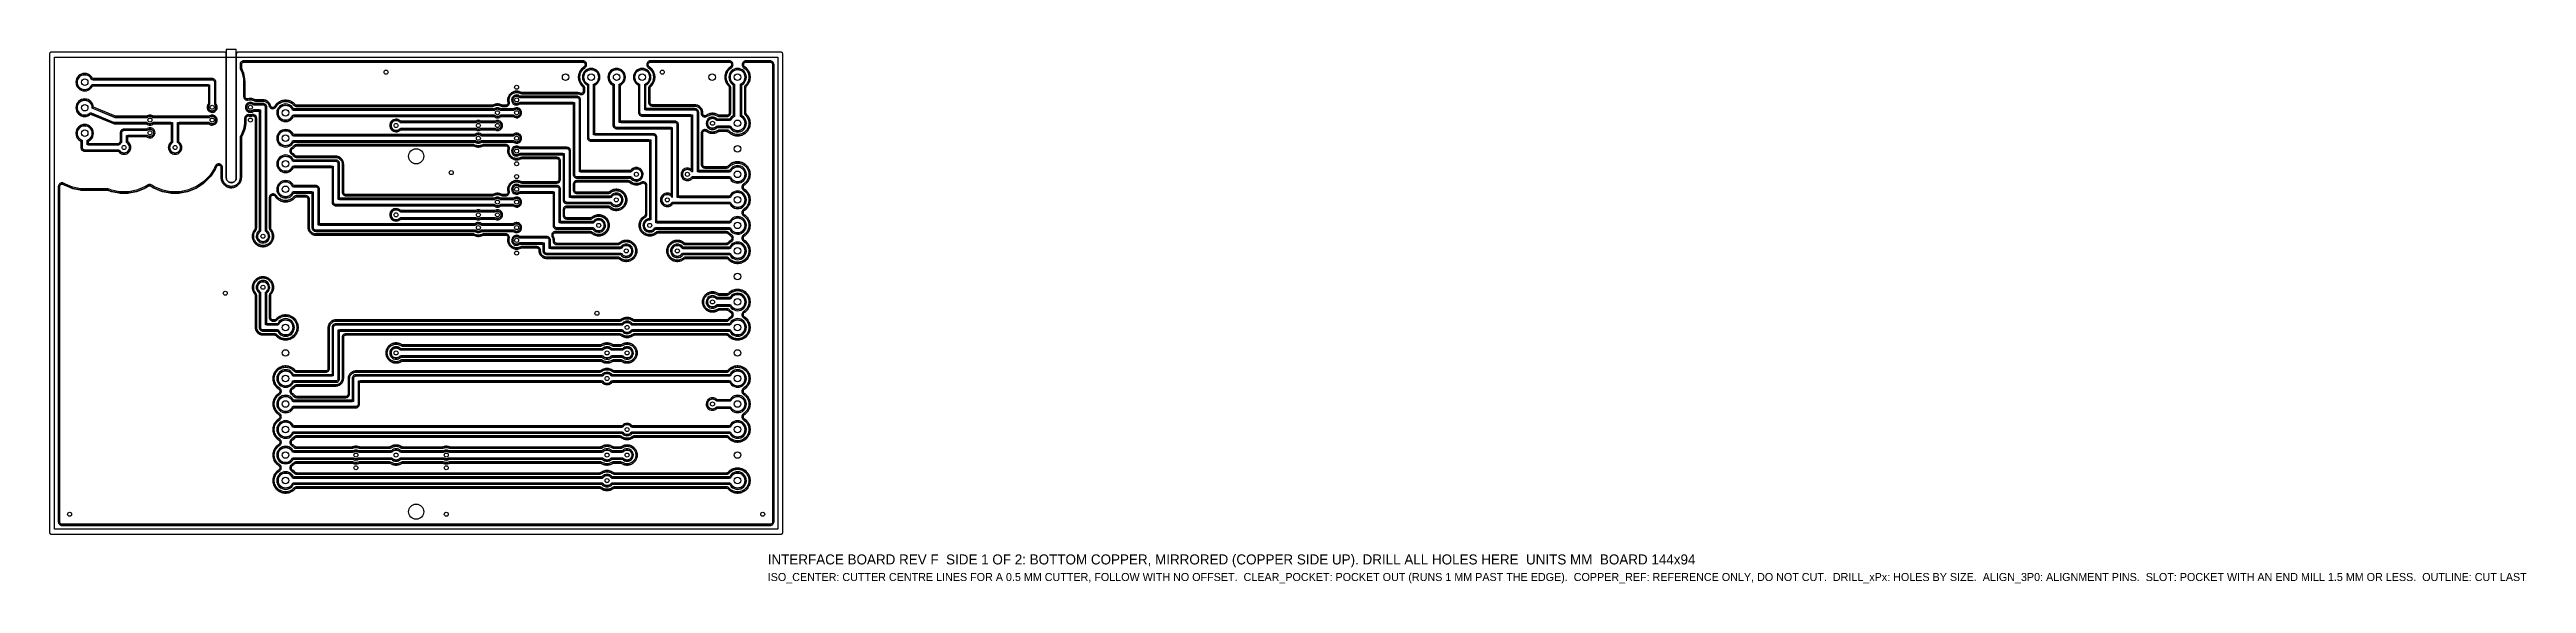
# Model space of a CAD drawing. Header units: millimetres. Extents: x -1 to 492, y -11 to 96.
import ezdxf
from ezdxf.enums import TextEntityAlignment as Align

# ---------------------------------------------------------------- set-up
doc = ezdxf.new("R2010")
doc.units = ezdxf.units.MM
for name, color, linetype in [('ALIGN_3P0', 6, 'CONTINUOUS'), ('CLEAR_POCKET', 8, 'CONTINUOUS'), ('COPPER_REF', 9, 'CONTINUOUS'), ('DRILL_0P8', 5, 'CONTINUOUS'), ('DRILL_1P3', 5, 'CONTINUOUS'), ('ISO_CENTER', 1, 'CONTINUOUS'), ('NOTES', 2, 'CONTINUOUS'), ('OUTLINE', 7, 'CONTINUOUS'), ('SLOT', 7, 'CONTINUOUS')]:
    doc.layers.add(name, color=color, linetype=linetype)

msp = doc.modelspace()

# ---------------------------------------------------------------- texts
at = {"layer": 'NOTES'}
for s, height, p in [('INTERFACE BOARD REV F  SIDE 1 OF 2: BOTTOM COPPER, MIRRORED (COPPER SIDE UP). DRILL ALL HOLES HERE  UNITS MM  BOARD 144x94', 2, (142, -6)), ('ISO_CENTER: CUTTER CENTRE LINES FOR A 0.5 MM CUTTER, FOLLOW WITH NO OFFSET.  CLEAR_POCKET: POCKET OUT (RUNS 1 MM PAST THE EDGE).  COPPER_REF: REFERENCE ONLY, DO NOT CUT.  DRILL_xPx: HOLES BY SIZE.  ALIGN_3P0: ALIGNMENT PINS.  SLOT: POCKET WITH AN END MILL 1.5 MM OR LESS.  OUTLINE: CUT LAST', 1.6, (142, -9.5))]:
    msp.add_text(s, height=height, dxfattribs=at).set_placement(p, align=Align.MIDDLE_LEFT)

# ---------------------------------------------------------------- linework, layer by layer
at = {"layer": 'ALIGN_3P0'}
for centre in [(72, 74.25), (72, 3.5)]:
    msp.add_circle(centre, 1.5, dxfattribs=at)
at = {"layer": 'CLEAR_POCKET'}
for points in [[(144.992, 94.678), (144.97, 94.753), (144.933, 94.822), (144.883, 94.883), (144.822, 94.933), (144.753, 94.97), (144.678, 94.992), (144.6, 95), (36.59, 95), (36.512, 94.992), (36.437, 94.97), (36.368, 94.933), (36.307, 94.883), (36.257, 94.822), (36.22, 94.753), (36.198, 94.678), (36.19, 94.6), (36.19, 70.005), (36.19, 70), (36.19, 69.995), (36.19, 69.995), (36.186, 69.912), (36.186, 69.912), (36.185, 69.902), (36.184, 69.892), (36.184, 69.892), (36.18, 69.87), (36.171, 69.805), (36.168, 69.795), (36.168, 69.795), (36.159, 69.757), (36.147, 69.71), (36.144, 69.7), (36.144, 69.7), (36.127, 69.653), (36.114, 69.617), (36.079, 69.543), (36.076, 69.537), (36.072, 69.529), (36.031, 69.461), (36.027, 69.453), (36.021, 69.444), (35.999, 69.414), (35.969, 69.373), (35.969, 69.373), (35.963, 69.366), (35.897, 69.293), (35.824, 69.227), (35.817, 69.221), (35.817, 69.221), (35.776, 69.191), (35.746, 69.169), (35.737, 69.163), (35.729, 69.159), (35.661, 69.118), (35.653, 69.114), (35.647, 69.111), (35.573, 69.076), (35.537, 69.063), (35.49, 69.046), (35.49, 69.046), (35.48, 69.043), (35.433, 69.031), (35.395, 69.022), (35.395, 69.022), (35.385, 69.019), (35.32, 69.01), (35.298, 69.006), (35.298, 69.006), (35.288, 69.005), (35.278, 69.004), (35.278, 69.004), (35.201, 69.001), (35.19, 69), (35.179, 69.001), (35.102, 69.004), (35.102, 69.004), (35.092, 69.005), (35.082, 69.006), (35.082, 69.006), (35.06, 69.01), (34.995, 69.019), (34.985, 69.022), (34.985, 69.022), (34.947, 69.031), (34.9, 69.043), (34.89, 69.046), (34.89, 69.046), (34.843, 69.063), (34.807, 69.076), (34.733, 69.111), (34.727, 69.114), (34.719, 69.118), (34.651, 69.159), (34.643, 69.163), (34.634, 69.169), (34.589, 69.202), (34.563, 69.221), (34.563, 69.221), (34.556, 69.227), (34.548, 69.234), (34.491, 69.286), (34.483, 69.293), (34.417, 69.366), (34.411, 69.373), (34.411, 69.373), (34.381, 69.414), (34.359, 69.444), (34.353, 69.453), (34.349, 69.461), (34.308, 69.529), (34.304, 69.537), (34.301, 69.543), (34.266, 69.617), (34.253, 69.653), (34.236, 69.7), (34.236, 69.7), (34.233, 69.71), (34.221, 69.757), (34.212, 69.795), (34.212, 69.795), (34.209, 69.805), (34.2, 69.87), (34.196, 69.892), (34.196, 69.892), (34.195, 69.902), (34.194, 69.912), (34.194, 69.912), (34.19, 69.995), (34.19, 69.995), (34.19, 70), (34.19, 70.005), (34.19, 94.6), (34.182, 94.678), (34.16, 94.753), (34.123, 94.822), (34.073, 94.883), (34.012, 94.933), (33.943, 94.97), (33.868, 94.992), (33.79, 95), (-0.6, 95), (-0.678, 94.992), (-0.753, 94.97), (-0.822, 94.933), (-0.883, 94.883), (-0.933, 94.822), (-0.97, 94.753), (-0.992, 94.678), (-1, 94.6), (-1, -0.6), (-0.992, -0.678), (-0.97, -0.753), (-0.933, -0.822), (-0.883, -0.883), (-0.822, -0.933), (-0.753, -0.97), (-0.678, -0.992), (-0.6, -1), (144.6, -1), (144.678, -0.992), (144.753, -0.97), (144.822, -0.933), (144.883, -0.883), (144.933, -0.822), (144.97, -0.753), (144.992, -0.678), (145, -0.6), (145, 94.6)], [(142.51, 92.999), (142.578, 92.992), (142.616, 92.985), (142.673, 92.968), (142.709, 92.953), (142.76, 92.925), (142.793, 92.903), (142.838, 92.866), (142.866, 92.838), (142.903, 92.793), (142.925, 92.76), (142.953, 92.709), (142.968, 92.673), (142.985, 92.616), (142.992, 92.578), (142.999, 92.51), (143, 92.49), (143, 1.51), (142.999, 1.49), (142.992, 1.422), (142.985, 1.384), (142.968, 1.327), (142.953, 1.291), (142.925, 1.24), (142.903, 1.207), (142.866, 1.162), (142.838, 1.134), (142.793, 1.097), (142.76, 1.075), (142.709, 1.047), (142.673, 1.032), (142.616, 1.015), (142.578, 1.008), (142.51, 1.001), (142.49, 1), (1.51, 1), (1.49, 1.001), (1.422, 1.008), (1.384, 1.015), (1.327, 1.032), (1.291, 1.047), (1.24, 1.075), (1.207, 1.097), (1.162, 1.134), (1.134, 1.162), (1.097, 1.207), (1.075, 1.24), (1.047, 1.291), (1.032, 1.327), (1.015, 1.384), (1.008, 1.422), (1.001, 1.49), (1, 1.51), (1, 68.219), (1.001, 68.239), (1.008, 68.307), (1.015, 68.345), (1.032, 68.401), (1.047, 68.438), (1.075, 68.489), (1.097, 68.522), (1.134, 68.567), (1.162, 68.595), (1.207, 68.632), (1.24, 68.654), (1.291, 68.682), (1.327, 68.697), (1.384, 68.714), (1.422, 68.721), (1.48, 68.727), (1.52, 68.727), (1.578, 68.721), (1.616, 68.714), (1.673, 68.697), (1.709, 68.682), (1.769, 68.649), (1.786, 68.639), (1.933, 68.541), (1.949, 68.531), (1.953, 68.528), (1.971, 68.518), (2.018, 68.493), (2.036, 68.484), (2.04, 68.482), (2.058, 68.474), (3.466, 67.891), (3.484, 67.884), (3.489, 67.882), (3.508, 67.876), (3.559, 67.86), (3.578, 67.855), (3.583, 67.854), (3.602, 67.85), (5.097, 67.552), (5.116, 67.549), (5.121, 67.548), (5.14, 67.546), (5.205, 67.54), (5.215, 67.539), (5.217, 67.539), (5.227, 67.538), (5.989, 67.501), (5.999, 67.5), (6.001, 67.5), (6.011, 67.5), (10.573, 67.5), (10.592, 67.499), (10.661, 67.492), (10.699, 67.485), (10.765, 67.465), (10.783, 67.458), (11.076, 67.337), (11.095, 67.33), (11.099, 67.328), (11.118, 67.322), (11.282, 67.272), (11.301, 67.267), (11.306, 67.266), (11.325, 67.261), (12.82, 66.964), (12.839, 66.961), (12.844, 66.96), (12.863, 66.957), (13.034, 66.941), (13.053, 66.939), (13.058, 66.939), (13.078, 66.939), (14.602, 66.939), (14.622, 66.939), (14.627, 66.939), (14.646, 66.941), (14.817, 66.957), (14.836, 66.96), (14.841, 66.961), (14.86, 66.964), (16.355, 67.261), (16.374, 67.266), (16.379, 67.267), (16.398, 67.272), (16.562, 67.322), (16.581, 67.328), (16.585, 67.33), (16.604, 67.337), (18.012, 67.92), (18.03, 67.928), (18.034, 67.93), (18.052, 67.939), (18.203, 68.02), (18.22, 68.029), (18.224, 68.032), (18.241, 68.042), (18.634, 68.305), (18.651, 68.315), (18.711, 68.348), (18.747, 68.362), (18.804, 68.38), (18.842, 68.387), (18.9, 68.393), (18.94, 68.393), (18.998, 68.387), (19.036, 68.38), (19.093, 68.362), (19.129, 68.348), (19.189, 68.315), (19.206, 68.305), (19.599, 68.042), (19.616, 68.032), (19.62, 68.029), (19.637, 68.02), (19.788, 67.939), (19.806, 67.93), (19.81, 67.928), (19.828, 67.92), (21.236, 67.337), (21.255, 67.33), (21.259, 67.328), (21.278, 67.322), (21.442, 67.272), (21.461, 67.267), (21.466, 67.266), (21.485, 67.261), (22.98, 66.964), (22.999, 66.961), (23.004, 66.96), (23.023, 66.957), (23.194, 66.941), (23.213, 66.939), (23.218, 66.939), (23.238, 66.939), (24.762, 66.939), (24.782, 66.939), (24.787, 66.939), (24.806, 66.941), (24.977, 66.957), (24.996, 66.96), (25.001, 66.961), (25.02, 66.964), (26.515, 67.261), (26.534, 67.266), (26.539, 67.267), (26.558, 67.272), (26.722, 67.322), (26.741, 67.328), (26.745, 67.33), (26.764, 67.337), (28.172, 67.92), (28.19, 67.928), (28.194, 67.93), (28.212, 67.939), (28.363, 68.02), (28.38, 68.029), (28.384, 68.032), (28.401, 68.042), (29.668, 68.889), (29.684, 68.9), (29.688, 68.903), (29.703, 68.915), (29.836, 69.024), (29.851, 69.037), (29.854, 69.04), (29.869, 69.054), (30.946, 70.131), (30.96, 70.146), (30.963, 70.149), (30.976, 70.164), (31.085, 70.297), (31.097, 70.312), (31.1, 70.316), (31.111, 70.332), (31.958, 71.599), (31.968, 71.616), (31.971, 71.62), (31.98, 71.637), (32.061, 71.788), (32.07, 71.806), (32.072, 71.81), (32.08, 71.828), (32.224, 72.176), (32.233, 72.194), (32.265, 72.255), (32.287, 72.287), (32.324, 72.333), (32.352, 72.36), (32.397, 72.397), (32.43, 72.419), (32.481, 72.447), (32.517, 72.462), (32.574, 72.479), (32.612, 72.486), (32.67, 72.492), (32.71, 72.492), (32.768, 72.486), (32.806, 72.479), (32.863, 72.462), (32.899, 72.447), (32.95, 72.419), (32.983, 72.397), (33.028, 72.36), (33.056, 72.333), (33.093, 72.287), (33.115, 72.255), (33.143, 72.203), (33.158, 72.167), (33.175, 72.111), (33.182, 72.072), (33.189, 72.004), (33.19, 71.984), (33.19, 70.006), (33.19, 70.001), (33.19, 69.999), (33.19, 69.994), (33.191, 69.956), (33.191, 69.952), (33.191, 69.95), (33.191, 69.945), (33.195, 69.864), (33.196, 69.854), (33.196, 69.852), (33.197, 69.842), (33.205, 69.766), (33.206, 69.756), (33.206, 69.754), (33.207, 69.744), (33.218, 69.669), (33.22, 69.659), (33.22, 69.657), (33.222, 69.647), (33.237, 69.573), (33.239, 69.563), (33.24, 69.561), (33.242, 69.551), (33.26, 69.477), (33.263, 69.468), (33.264, 69.466), (33.266, 69.456), (33.288, 69.383), (33.291, 69.374), (33.292, 69.372), (33.295, 69.362), (33.321, 69.291), (33.324, 69.282), (33.325, 69.279), (33.329, 69.27), (33.358, 69.2), (33.362, 69.191), (33.363, 69.189), (33.367, 69.18), (33.399, 69.111), (33.404, 69.102), (33.405, 69.1), (33.409, 69.091), (33.445, 69.024), (33.45, 69.016), (33.451, 69.014), (33.456, 69.005), (33.495, 68.94), (33.5, 68.931), (33.502, 68.929), (33.507, 68.921), (33.549, 68.858), (33.555, 68.85), (33.556, 68.848), (33.562, 68.84), (33.607, 68.779), (33.613, 68.771), (33.615, 68.769), (33.621, 68.761), (33.669, 68.703), (33.675, 68.695), (33.677, 68.693), (33.683, 68.686), (33.735, 68.63), (33.741, 68.622), (33.743, 68.621), (33.75, 68.614), (33.804, 68.56), (33.811, 68.553), (33.812, 68.551), (33.82, 68.545), (33.876, 68.493), (33.883, 68.487), (33.885, 68.485), (33.893, 68.479), (33.951, 68.431), (33.959, 68.425), (33.961, 68.423), (33.969, 68.417), (34.03, 68.372), (34.038, 68.366), (34.04, 68.365), (34.048, 68.359), (34.111, 68.317), (34.119, 68.312), (34.121, 68.31), (34.13, 68.305), (34.195, 68.266), (34.204, 68.261), (34.206, 68.26), (34.214, 68.255), (34.281, 68.219), (34.29, 68.215), (34.292, 68.214), (34.301, 68.209), (34.37, 68.177), (34.379, 68.173), (34.381, 68.172), (34.39, 68.168), (34.46, 68.139), (34.469, 68.135), (34.472, 68.134), (34.481, 68.131), (34.552, 68.105), (34.562, 68.102), (34.564, 68.101), (34.573, 68.098), (34.646, 68.076), (34.656, 68.074), (34.658, 68.073), (34.667, 68.07), (34.741, 68.052), (34.751, 68.05), (34.753, 68.049), (34.763, 68.047), (34.837, 68.032), (34.847, 68.03), (34.849, 68.03), (34.859, 68.028), (34.934, 68.017), (34.944, 68.016), (34.946, 68.016), (34.956, 68.015), (35.032, 68.007), (35.042, 68.006), (35.044, 68.006), (35.054, 68.005), (35.13, 68.002), (35.14, 68.001), (35.142, 68.001), (35.152, 68.001), (35.228, 68.001), (35.238, 68.001), (35.24, 68.001), (35.25, 68.002), (35.326, 68.005), (35.336, 68.006), (35.338, 68.006), (35.348, 68.007), (35.424, 68.015), (35.434, 68.016), (35.436, 68.016), (35.446, 68.017), (35.521, 68.028), (35.531, 68.03), (35.533, 68.03), (35.543, 68.032), (35.617, 68.047), (35.627, 68.049), (35.629, 68.05), (35.639, 68.052), (35.713, 68.07), (35.722, 68.073), (35.724, 68.074), (35.734, 68.076), (35.807, 68.098), (35.816, 68.101), (35.818, 68.102), (35.828, 68.105), (35.899, 68.131), (35.908, 68.134), (35.911, 68.135), (35.92, 68.139), (35.99, 68.168), (35.999, 68.172), (36.001, 68.173), (36.01, 68.177), (36.079, 68.209), (36.088, 68.214), (36.09, 68.215), (36.099, 68.219), (36.166, 68.255), (36.174, 68.26), (36.176, 68.261), (36.185, 68.266), (36.25, 68.305), (36.259, 68.31), (36.261, 68.312), (36.269, 68.317), (36.332, 68.359), (36.34, 68.365), (36.342, 68.366), (36.35, 68.372), (36.411, 68.417), (36.419, 68.423), (36.421, 68.425), (36.429, 68.431), (36.487, 68.479), (36.495, 68.485), (36.497, 68.487), (36.504, 68.493), (36.56, 68.545), (36.568, 68.551), (36.569, 68.553), (36.576, 68.56), (36.63, 68.614), (36.637, 68.621), (36.639, 68.622), (36.645, 68.63), (36.697, 68.686), (36.703, 68.693), (36.705, 68.695), (36.711, 68.703), (36.759, 68.761), (36.765, 68.769), (36.767, 68.771), (36.773, 68.779), (36.818, 68.84), (36.824, 68.848), (36.825, 68.85), (36.831, 68.858), (36.873, 68.921), (36.878, 68.929), (36.88, 68.931), (36.885, 68.94), (36.924, 69.005), (36.929, 69.014), (36.93, 69.016), (36.935, 69.024), (36.971, 69.091), (36.975, 69.1), (36.976, 69.102), (36.981, 69.111), (37.013, 69.18), (37.017, 69.189), (37.018, 69.191), (37.022, 69.2), (37.051, 69.27), (37.055, 69.279), (37.056, 69.282), (37.059, 69.291), (37.085, 69.362), (37.088, 69.372), (37.089, 69.374), (37.092, 69.383), (37.114, 69.456), (37.116, 69.466), (37.117, 69.468), (37.12, 69.477), (37.138, 69.551), (37.14, 69.561), (37.141, 69.563), (37.143, 69.573), (37.158, 69.647), (37.16, 69.657), (37.16, 69.659), (37.162, 69.669), (37.173, 69.744), (37.174, 69.754), (37.174, 69.756), (37.175, 69.766), (37.183, 69.842), (37.184, 69.852), (37.184, 69.854), (37.185, 69.864), (37.189, 69.945), (37.189, 69.95), (37.189, 69.952), (37.189, 69.956), (37.19, 69.994), (37.19, 69.999), (37.19, 70.001), (37.19, 70.006), (37.19, 77.896), (37.191, 77.916), (37.198, 77.984), (37.205, 78.022), (37.222, 78.078), (37.237, 78.115), (37.27, 78.175), (37.28, 78.192), (37.283, 78.197), (37.293, 78.213), (37.296, 78.217), (37.306, 78.234), (37.354, 78.325), (37.363, 78.343), (37.365, 78.347), (37.373, 78.365), (37.806, 79.411), (37.813, 79.429), (37.815, 79.434), (37.821, 79.452), (37.851, 79.551), (37.856, 79.57), (37.857, 79.574), (37.862, 79.594), (38.082, 80.704), (38.086, 80.723), (38.086, 80.728), (38.089, 80.748), (38.099, 80.85), (38.1, 80.869), (38.101, 80.874), (38.101, 80.894), (38.101, 81.78), (38.102, 81.8), (38.109, 81.868), (38.116, 81.907), (38.133, 81.963), (38.148, 81.999), (38.176, 82.051), (38.198, 82.083), (38.235, 82.129), (38.263, 82.156), (38.308, 82.193), (38.341, 82.215), (38.392, 82.243), (38.429, 82.258), (38.485, 82.275), (38.523, 82.282), (38.582, 82.288), (38.621, 82.288), (38.689, 82.282), (38.708, 82.279), (38.734, 82.274), (38.753, 82.27), (38.758, 82.269), (38.778, 82.267), (38.88, 82.257), (38.9, 82.256), (38.904, 82.255), (38.924, 82.255), (39.076, 82.255), (39.096, 82.255), (39.1, 82.256), (39.12, 82.257), (39.222, 82.267), (39.242, 82.269), (39.247, 82.27), (39.266, 82.274), (39.393, 82.299), (39.412, 82.302), (39.48, 82.308), (39.52, 82.308), (39.578, 82.303), (39.616, 82.295), (39.673, 82.278), (39.709, 82.263), (39.76, 82.235), (39.793, 82.214), (39.838, 82.176), (39.866, 82.149), (39.903, 82.103), (39.925, 82.071), (39.953, 82.019), (39.968, 81.983), (39.985, 81.927), (39.992, 81.888), (39.999, 81.82), (40, 81.8), (40, 60.002), (39.999, 59.984), (39.994, 59.925), (39.988, 59.891), (39.975, 59.841), (39.964, 59.809), (39.942, 59.762), (39.925, 59.732), (39.891, 59.683), (39.881, 59.669), (39.826, 59.603), (39.814, 59.587), (39.811, 59.583), (39.8, 59.567), (39.716, 59.441), (39.705, 59.424), (39.703, 59.42), (39.693, 59.403), (39.612, 59.252), (39.603, 59.234), (39.601, 59.23), (39.593, 59.212), (39.535, 59.072), (39.528, 59.053), (39.527, 59.049), (39.52, 59.03), (39.471, 58.866), (39.465, 58.847), (39.464, 58.842), (39.46, 58.823), (39.43, 58.674), (39.427, 58.655), (39.426, 58.65), (39.424, 58.631), (39.407, 58.46), (39.406, 58.44), (39.405, 58.436), (39.405, 58.416), (39.405, 58.264), (39.405, 58.244), (39.406, 58.24), (39.407, 58.22), (39.424, 58.049), (39.426, 58.03), (39.427, 58.025), (39.43, 58.006), (39.46, 57.857), (39.464, 57.838), (39.465, 57.833), (39.471, 57.814), (39.52, 57.65), (39.527, 57.631), (39.528, 57.627), (39.535, 57.608), (39.593, 57.468), (39.601, 57.45), (39.603, 57.446), (39.612, 57.428), (39.693, 57.277), (39.703, 57.26), (39.705, 57.256), (39.716, 57.239), (39.8, 57.113), (39.811, 57.097), (39.814, 57.093), (39.826, 57.077), (39.935, 56.945), (39.948, 56.93), (39.951, 56.926), (39.965, 56.912), (40.072, 56.805), (40.086, 56.791), (40.09, 56.788), (40.105, 56.775), (40.237, 56.666), (40.253, 56.654), (40.257, 56.651), (40.273, 56.64), (40.399, 56.556), (40.416, 56.545), (40.42, 56.543), (40.437, 56.533), (40.588, 56.452), (40.606, 56.443), (40.61, 56.441), (40.628, 56.433), (40.768, 56.375), (40.787, 56.368), (40.791, 56.367), (40.81, 56.36), (40.974, 56.311), (40.993, 56.305), (40.998, 56.304), (41.017, 56.3), (41.166, 56.27), (41.185, 56.267), (41.19, 56.266), (41.209, 56.264), (41.38, 56.247), (41.4, 56.246), (41.404, 56.245), (41.424, 56.245), (41.576, 56.245), (41.596, 56.245), (41.6, 56.246), (41.62, 56.247), (41.791, 56.264), (41.81, 56.266), (41.815, 56.267), (41.834, 56.27), (41.983, 56.3), (42.002, 56.304), (42.007, 56.305), (42.026, 56.311), (42.19, 56.36), (42.209, 56.367), (42.213, 56.368), (42.232, 56.375), (42.372, 56.433), (42.39, 56.441), (42.394, 56.443), (42.412, 56.452), (42.563, 56.533), (42.58, 56.543), (42.584, 56.545), (42.601, 56.556), (42.727, 56.64), (42.743, 56.651), (42.747, 56.654), (42.763, 56.666), (42.895, 56.775), (42.91, 56.788), (42.914, 56.791), (42.928, 56.805), (43.035, 56.912), (43.049, 56.926), (43.052, 56.93), (43.065, 56.945), (43.174, 57.077), (43.186, 57.093), (43.189, 57.097), (43.2, 57.113), (43.284, 57.239), (43.295, 57.256), (43.297, 57.26), (43.307, 57.277), (43.388, 57.428), (43.397, 57.446), (43.399, 57.45), (43.407, 57.468), (43.465, 57.608), (43.472, 57.627), (43.473, 57.631), (43.48, 57.65), (43.529, 57.814), (43.535, 57.833), (43.536, 57.838), (43.54, 57.857), (43.57, 58.006), (43.573, 58.025), (43.574, 58.03), (43.576, 58.049), (43.593, 58.22), (43.594, 58.24), (43.595, 58.244), (43.595, 58.264), (43.595, 58.416), (43.595, 58.436), (43.594, 58.44), (43.593, 58.46), (43.576, 58.631), (43.574, 58.65), (43.573, 58.655), (43.57, 58.674), (43.54, 58.823), (43.536, 58.842), (43.535, 58.847), (43.529, 58.866), (43.48, 59.03), (43.473, 59.049), (43.472, 59.053), (43.465, 59.072), (43.407, 59.212), (43.399, 59.23), (43.397, 59.234), (43.388, 59.252), (43.307, 59.403), (43.297, 59.42), (43.295, 59.424), (43.284, 59.441), (43.2, 59.567), (43.189, 59.583), (43.186, 59.587), (43.174, 59.603), (43.119, 59.669), (43.109, 59.683), (43.075, 59.732), (43.058, 59.762), (43.036, 59.809), (43.025, 59.841), (43.012, 59.891), (43.006, 59.925), (43.001, 59.984), (43, 60.002), (43, 66.021), (43.001, 66.04), (43.008, 66.108), (43.015, 66.147), (43.032, 66.203), (43.047, 66.239), (43.075, 66.291), (43.097, 66.323), (43.134, 66.369), (43.162, 66.396), (43.207, 66.434), (43.24, 66.455), (43.291, 66.483), (43.327, 66.498), (43.384, 66.515), (43.422, 66.523), (43.48, 66.528), (43.52, 66.528), (43.578, 66.523), (43.616, 66.515), (43.673, 66.498), (43.709, 66.483), (43.76, 66.455), (43.793, 66.434), (43.838, 66.396), (43.866, 66.369), (43.91, 66.316), (43.921, 66.3), (43.968, 66.231), (43.979, 66.215), (43.982, 66.211), (43.994, 66.195), (44.152, 66.002), (44.165, 65.987), (44.168, 65.984), (44.182, 65.969), (44.289, 65.862), (44.304, 65.848), (44.307, 65.845), (44.322, 65.832), (44.515, 65.674), (44.531, 65.662), (44.535, 65.659), (44.551, 65.648), (44.677, 65.563), (44.693, 65.553), (44.698, 65.55), (44.715, 65.54), (44.935, 65.423), (44.953, 65.414), (44.957, 65.412), (44.975, 65.404), (45.115, 65.346), (45.134, 65.339), (45.138, 65.337), (45.157, 65.331), (45.396, 65.258), (45.415, 65.253), (45.42, 65.252), (45.439, 65.248), (45.588, 65.218), (45.607, 65.215), (45.612, 65.214), (45.631, 65.211), (45.88, 65.187), (45.9, 65.186), (45.904, 65.185), (45.924, 65.185), (46.076, 65.185), (46.096, 65.185), (46.1, 65.186), (46.12, 65.187), (46.369, 65.211), (46.388, 65.214), (46.393, 65.215), (46.412, 65.218), (46.561, 65.248), (46.58, 65.252), (46.585, 65.253), (46.604, 65.258), (46.843, 65.331), (46.862, 65.337), (46.866, 65.339), (46.885, 65.346), (47.025, 65.404), (47.043, 65.412), (47.047, 65.414), (47.065, 65.423), (47.285, 65.54), (47.302, 65.55), (47.307, 65.553), (47.323, 65.563), (47.449, 65.648), (47.465, 65.659), (47.469, 65.662), (47.485, 65.674), (47.678, 65.832), (47.693, 65.845), (47.696, 65.848), (47.711, 65.862), (47.818, 65.969), (47.832, 65.984), (47.837, 65.99), (47.84, 65.992), (47.852, 66.005), (47.907, 66.059), (47.941, 66.086), (47.998, 66.12), (48.037, 66.139), (48.1, 66.161), (48.143, 66.17), (48.219, 66.179), (48.241, 66.18), (49.99, 66.18), (50.01, 66.179), (50.078, 66.172), (50.116, 66.165), (50.173, 66.148), (50.209, 66.133), (50.26, 66.105), (50.293, 66.083), (50.338, 66.046), (50.366, 66.018), (50.403, 65.973), (50.425, 65.94), (50.453, 65.889), (50.468, 65.853), (50.485, 65.796), (50.492, 65.758), (50.499, 65.69), (50.5, 65.67), (50.5, 60.071), (50.5, 60.061), (50.5, 60.059), (50.501, 60.049), (50.504, 59.973), (50.505, 59.963), (50.505, 59.961), (50.506, 59.951), (50.512, 59.886), (50.515, 59.867), (50.515, 59.862), (50.519, 59.843), (50.548, 59.694), (50.553, 59.675), (50.554, 59.67), (50.559, 59.651), (50.575, 59.6), (50.581, 59.581), (50.583, 59.576), (50.59, 59.558), (50.648, 59.418), (50.656, 59.4), (50.658, 59.395), (50.667, 59.378), (50.692, 59.33), (50.702, 59.313), (50.704, 59.309), (50.715, 59.292), (50.799, 59.166), (50.81, 59.15), (50.813, 59.146), (50.825, 59.131), (50.859, 59.089), (50.872, 59.074), (50.876, 59.071), (50.889, 59.056), (50.996, 58.949), (51.011, 58.936), (51.014, 58.932), (51.029, 58.919), (51.071, 58.885), (51.086, 58.873), (51.09, 58.87), (51.106, 58.859), (51.232, 58.775), (51.249, 58.764), (51.253, 58.762), (51.27, 58.752), (51.318, 58.727), (51.335, 58.718), (51.34, 58.716), (51.358, 58.708), (51.498, 58.65), (51.516, 58.643), (51.521, 58.641), (51.54, 58.635), (51.591, 58.619), (51.61, 58.614), (51.615, 58.613), (51.634, 58.608), (51.783, 58.579), (51.802, 58.575), (51.807, 58.575), (51.826, 58.572), (51.891, 58.566), (51.901, 58.565), (51.903, 58.565), (51.913, 58.564), (51.989, 58.561), (51.999, 58.56), (52.001, 58.56), (52.011, 58.56), (83.348, 58.56), (83.365, 58.559), (83.421, 58.555), (83.454, 58.549), (83.501, 58.537), (83.532, 58.527), (83.585, 58.504), (83.599, 58.497), (83.602, 58.496), (83.62, 58.487), (83.624, 58.485), (83.642, 58.477), (83.782, 58.419), (83.801, 58.412), (83.805, 58.41), (83.824, 58.404), (83.922, 58.374), (83.941, 58.369), (83.946, 58.367), (83.965, 58.363), (84.114, 58.334), (84.133, 58.33), (84.138, 58.329), (84.158, 58.327), (84.26, 58.317), (84.28, 58.316), (84.284, 58.315), (84.304, 58.315), (84.456, 58.315), (84.476, 58.315), (84.48, 58.316), (84.5, 58.317), (84.602, 58.327), (84.622, 58.329), (84.627, 58.33), (84.646, 58.334), (84.795, 58.363), (84.814, 58.367), (84.819, 58.369), (84.838, 58.374), (84.936, 58.404), (84.955, 58.41), (84.959, 58.412), (84.978, 58.419), (85.118, 58.477), (85.136, 58.485), (85.14, 58.487), (85.158, 58.496), (85.161, 58.497), (85.175, 58.504), (85.228, 58.527), (85.259, 58.537), (85.306, 58.549), (85.339, 58.555), (85.395, 58.559), (85.412, 58.56), (89.808, 58.56), (89.829, 58.559), (89.899, 58.552), (89.938, 58.544), (89.996, 58.526), (90.033, 58.51), (90.085, 58.481), (90.118, 58.458), (90.164, 58.419), (90.192, 58.39), (90.229, 58.342), (90.251, 58.308), (90.278, 58.254), (90.292, 58.217), (90.307, 58.158), (90.313, 58.119), (90.317, 58.058), (90.315, 58.018), (90.306, 57.957), (90.307, 57.957), (90.304, 57.938), (90.304, 57.937), (90.274, 57.786), (90.27, 57.767), (90.269, 57.762), (90.267, 57.742), (90.257, 57.64), (90.256, 57.62), (90.255, 57.616), (90.255, 57.596), (90.255, 57.444), (90.255, 57.424), (90.256, 57.42), (90.257, 57.4), (90.267, 57.298), (90.269, 57.278), (90.27, 57.273), (90.274, 57.254), (90.303, 57.105), (90.307, 57.086), (90.309, 57.081), (90.314, 57.062), (90.344, 56.964), (90.35, 56.945), (90.352, 56.941), (90.359, 56.922), (90.417, 56.782), (90.425, 56.764), (90.427, 56.76), (90.436, 56.742), (90.484, 56.651), (90.494, 56.634), (90.496, 56.63), (90.507, 56.614), (90.591, 56.487), (90.602, 56.471), (90.605, 56.467), (90.617, 56.452), (90.683, 56.372), (90.695, 56.357), (90.699, 56.354), (90.712, 56.34), (90.82, 56.232), (90.834, 56.219), (90.837, 56.215), (90.852, 56.203), (90.932, 56.137), (90.947, 56.125), (90.951, 56.122), (90.967, 56.111), (91.094, 56.027), (91.11, 56.016), (91.114, 56.014), (91.131, 56.004), (91.222, 55.956), (91.24, 55.947), (91.244, 55.945), (91.262, 55.937), (91.402, 55.879), (91.421, 55.872), (91.425, 55.87), (91.444, 55.864), (91.542, 55.834), (91.561, 55.829), (91.566, 55.827), (91.585, 55.823), (91.734, 55.794), (91.753, 55.79), (91.758, 55.789), (91.778, 55.787), (91.88, 55.777), (91.9, 55.776), (91.904, 55.775), (91.924, 55.775), (92.076, 55.775), (92.096, 55.775), (92.1, 55.776), (92.12, 55.777), (92.222, 55.787), (92.242, 55.789), (92.247, 55.79), (92.266, 55.794), (92.415, 55.823), (92.434, 55.827), (92.439, 55.829), (92.458, 55.834), (92.556, 55.864), (92.575, 55.87), (92.579, 55.872), (92.598, 55.879), (92.738, 55.937), (92.756, 55.945), (92.76, 55.947), (92.778, 55.956), (92.781, 55.957), (92.795, 55.964), (92.848, 55.987), (92.879, 55.997), (92.926, 56.009), (92.959, 56.015), (93.015, 56.019), (93.032, 56.02), (95.99, 56.02), (96.01, 56.019), (96.078, 56.012), (96.116, 56.005), (96.173, 55.988), (96.209, 55.973), (96.26, 55.945), (96.293, 55.923), (96.338, 55.886), (96.366, 55.858), (96.403, 55.813), (96.425, 55.78), (96.453, 55.729), (96.468, 55.693), (96.485, 55.636), (96.492, 55.598), (96.499, 55.53), (96.5, 55.51), (96.5, 55.431), (96.5, 55.421), (96.5, 55.419), (96.501, 55.409), (96.504, 55.333), (96.505, 55.323), (96.505, 55.321), (96.506, 55.311), (96.512, 55.246), (96.515, 55.227), (96.515, 55.222), (96.519, 55.203), (96.548, 55.054), (96.553, 55.035), (96.554, 55.03), (96.559, 55.011), (96.575, 54.96), (96.581, 54.941), (96.583, 54.936), (96.59, 54.918), (96.648, 54.778), (96.656, 54.76), (96.658, 54.755), (96.667, 54.738), (96.692, 54.69), (96.702, 54.673), (96.704, 54.669), (96.715, 54.652), (96.799, 54.526), (96.81, 54.51), (96.813, 54.506), (96.825, 54.491), (96.859, 54.449), (96.872, 54.434), (96.876, 54.431), (96.889, 54.416), (96.996, 54.309), (97.011, 54.296), (97.014, 54.292), (97.029, 54.279), (97.071, 54.245), (97.086, 54.233), (97.09, 54.23), (97.106, 54.219), (97.232, 54.135), (97.249, 54.124), (97.253, 54.122), (97.27, 54.112), (97.318, 54.087), (97.335, 54.078), (97.34, 54.076), (97.358, 54.068), (97.498, 54.01), (97.516, 54.003), (97.521, 54.001), (97.54, 53.995), (97.591, 53.979), (97.61, 53.974), (97.615, 53.973), (97.634, 53.968), (97.783, 53.939), (97.802, 53.935), (97.807, 53.935), (97.826, 53.932), (97.891, 53.926), (97.901, 53.925), (97.903, 53.925), (97.913, 53.924), (97.989, 53.921), (97.999, 53.92), (98.001, 53.92), (98.011, 53.92), (112.175, 53.92), (112.198, 53.919), (112.278, 53.91), (112.322, 53.899), (112.387, 53.876), (112.427, 53.856), (112.495, 53.813), (112.513, 53.799), (112.577, 53.746), (112.593, 53.734), (112.597, 53.731), (112.613, 53.72), (112.739, 53.636), (112.756, 53.625), (112.76, 53.623), (112.777, 53.613), (112.928, 53.532), (112.946, 53.523), (112.95, 53.521), (112.968, 53.513), (113.108, 53.455), (113.127, 53.448), (113.131, 53.447), (113.15, 53.44), (113.314, 53.391), (113.333, 53.385), (113.338, 53.384), (113.357, 53.38), (113.506, 53.35), (113.525, 53.347), (113.53, 53.346), (113.549, 53.344), (113.72, 53.327), (113.74, 53.326), (113.744, 53.325), (113.764, 53.325), (113.916, 53.325), (113.936, 53.325), (113.94, 53.326), (113.96, 53.327), (114.131, 53.344), (114.15, 53.346), (114.155, 53.347), (114.174, 53.35), (114.323, 53.38), (114.342, 53.384), (114.347, 53.385), (114.366, 53.391), (114.53, 53.44), (114.549, 53.447), (114.553, 53.448), (114.572, 53.455), (114.712, 53.513), (114.73, 53.521), (114.734, 53.523), (114.752, 53.532), (114.903, 53.613), (114.92, 53.623), (114.924, 53.625), (114.941, 53.636), (115.067, 53.72), (115.083, 53.731), (115.087, 53.734), (115.103, 53.746), (115.235, 53.855), (115.25, 53.868), (115.254, 53.871), (115.268, 53.885), (115.375, 53.992), (115.389, 54.006), (115.392, 54.01), (115.405, 54.025), (115.514, 54.157), (115.526, 54.173), (115.529, 54.177), (115.54, 54.193), (115.624, 54.319), (115.635, 54.336), (115.637, 54.34), (115.647, 54.357), (115.728, 54.508), (115.737, 54.526), (115.739, 54.53), (115.747, 54.548), (115.805, 54.688), (115.812, 54.707), (115.813, 54.711), (115.82, 54.73), (115.869, 54.894), (115.875, 54.913), (115.876, 54.918), (115.88, 54.937), (115.91, 55.086), (115.913, 55.105), (115.914, 55.11), (115.916, 55.129), (115.933, 55.3), (115.934, 55.32), (115.935, 55.324), (115.935, 55.344), (115.935, 55.496), (115.935, 55.516), (115.934, 55.52), (115.933, 55.54), (115.916, 55.711), (115.914, 55.73), (115.913, 55.735), (115.91, 55.754), (115.88, 55.903), (115.876, 55.922), (115.875, 55.927), (115.869, 55.946), (115.82, 56.11), (115.813, 56.129), (115.812, 56.133), (115.805, 56.152), (115.747, 56.292), (115.739, 56.31), (115.737, 56.314), (115.728, 56.332), (115.647, 56.483), (115.637, 56.5), (115.635, 56.504), (115.624, 56.521), (115.54, 56.647), (115.529, 56.663), (115.526, 56.667), (115.514, 56.683), (115.405, 56.815), (115.392, 56.83), (115.389, 56.834), (115.375, 56.848), (115.268, 56.955), (115.254, 56.969), (115.25, 56.972), (115.235, 56.985), (115.103, 57.094), (115.087, 57.106), (115.083, 57.109), (115.067, 57.12), (114.941, 57.204), (114.924, 57.215), (114.92, 57.217), (114.903, 57.227), (114.752, 57.308), (114.734, 57.317), (114.73, 57.319), (114.712, 57.327), (114.572, 57.385), (114.553, 57.392), (114.549, 57.393), (114.53, 57.4), (114.366, 57.449), (114.347, 57.455), (114.342, 57.456), (114.323, 57.46), (114.174, 57.49), (114.155, 57.493), (114.15, 57.494), (114.131, 57.496), (113.96, 57.513), (113.94, 57.514), (113.936, 57.515), (113.916, 57.515), (113.764, 57.515), (113.744, 57.515), (113.74, 57.514), (113.72, 57.513), (113.549, 57.496), (113.53, 57.494), (113.525, 57.493), (113.506, 57.49), (113.357, 57.46), (113.338, 57.456), (113.333, 57.455), (113.314, 57.449), (113.15, 57.4), (113.131, 57.393), (113.127, 57.392), (113.108, 57.385), (112.968, 57.327), (112.95, 57.319), (112.946, 57.317), (112.928, 57.308), (112.777, 57.227), (112.76, 57.217), (112.756, 57.215), (112.739, 57.204), (112.613, 57.12), (112.597, 57.109), (112.593, 57.106), (112.577, 57.094), (112.513, 57.041), (112.495, 57.027), (112.427, 56.984), (112.387, 56.964), (112.322, 56.941), (112.278, 56.93), (112.198, 56.921), (112.175, 56.92), (100.01, 56.92), (99.99, 56.921), (99.922, 56.928), (99.884, 56.935), (99.827, 56.952), (99.791, 56.967), (99.74, 56.995), (99.707, 57.017), (99.662, 57.054), (99.634, 57.082), (99.597, 57.127), (99.575, 57.16), (99.547, 57.211), (99.532, 57.247), (99.515, 57.304), (99.508, 57.342), (99.501, 57.41), (99.5, 57.43), (99.5, 57.509), (99.5, 57.519), (99.5, 57.521), (99.499, 57.531), (99.496, 57.607), (99.495, 57.617), (99.495, 57.619), (99.494, 57.629), (99.488, 57.694), (99.485, 57.713), (99.485, 57.718), (99.481, 57.737), (99.452, 57.886), (99.447, 57.905), (99.446, 57.91), (99.441, 57.929), (99.425, 57.98), (99.419, 57.999), (99.417, 58.004), (99.41, 58.022), (99.352, 58.162), (99.344, 58.18), (99.342, 58.185), (99.333, 58.202), (99.304, 58.258), (99.303, 58.259), (99.296, 58.272), (99.268, 58.331), (99.255, 58.367), (99.241, 58.421), (99.234, 58.458), (99.231, 58.514), (99.231, 58.552), (99.238, 58.608), (99.246, 58.644), (99.263, 58.698), (99.278, 58.732), (99.304, 58.782), (99.325, 58.813), (99.361, 58.857), (99.387, 58.884), (99.43, 58.92), (99.461, 58.941), (99.51, 58.969), (99.544, 58.984), (99.598, 59.002), (99.634, 59.01), (99.69, 59.018), (99.727, 59.019), (99.793, 59.016), (99.817, 59.013), (99.826, 59.012), (99.891, 59.006), (99.901, 59.005), (99.903, 59.005), (99.913, 59.004), (99.989, 59.001), (99.999, 59), (100.001, 59), (100.011, 59), (106.675, 59), (106.698, 58.999), (106.778, 58.99), (106.822, 58.979), (106.887, 58.956), (106.927, 58.936), (106.995, 58.893), (107.013, 58.879), (107.077, 58.826), (107.093, 58.814), (107.097, 58.811), (107.113, 58.8), (107.239, 58.716), (107.256, 58.705), (107.26, 58.703), (107.277, 58.693), (107.428, 58.612), (107.446, 58.603), (107.45, 58.601), (107.468, 58.593), (107.608, 58.535), (107.627, 58.528), (107.631, 58.527), (107.65, 58.52), (107.814, 58.471), (107.833, 58.465), (107.838, 58.464), (107.857, 58.46), (108.006, 58.43), (108.025, 58.427), (108.03, 58.426), (108.049, 58.424), (108.22, 58.407), (108.24, 58.406), (108.244, 58.405), (108.264, 58.405), (108.416, 58.405), (108.436, 58.405), (108.44, 58.406), (108.46, 58.407), (108.631, 58.424), (108.65, 58.426), (108.655, 58.427), (108.674, 58.43), (108.823, 58.46), (108.842, 58.464), (108.847, 58.465), (108.866, 58.471), (109.03, 58.52), (109.049, 58.527), (109.053, 58.528), (109.072, 58.535), (109.212, 58.593), (109.23, 58.601), (109.234, 58.603), (109.252, 58.612), (109.403, 58.693), (109.42, 58.703), (109.424, 58.705), (109.441, 58.716), (109.567, 58.8), (109.583, 58.811), (109.587, 58.814), (109.603, 58.826), (109.735, 58.935), (109.75, 58.948), (109.754, 58.951), (109.768, 58.965), (109.875, 59.072), (109.889, 59.086), (109.892, 59.09), (109.905, 59.105), (110.014, 59.237), (110.026, 59.253), (110.029, 59.257), (110.04, 59.273), (110.124, 59.399), (110.135, 59.416), (110.137, 59.42), (110.147, 59.437), (110.228, 59.588), (110.237, 59.606), (110.239, 59.61), (110.247, 59.628), (110.305, 59.768), (110.312, 59.787), (110.313, 59.791), (110.32, 59.81), (110.369, 59.974), (110.375, 59.993), (110.376, 59.998), (110.38, 60.017), (110.41, 60.166), (110.413, 60.185), (110.414, 60.19), (110.416, 60.209), (110.433, 60.38), (110.434, 60.4), (110.435, 60.404), (110.435, 60.424), (110.435, 60.576), (110.435, 60.596), (110.434, 60.6), (110.433, 60.62), (110.416, 60.791), (110.414, 60.81), (110.413, 60.815), (110.41, 60.834), (110.38, 60.983), (110.376, 61.002), (110.375, 61.007), (110.369, 61.026), (110.32, 61.19), (110.313, 61.209), (110.312, 61.213), (110.305, 61.232), (110.247, 61.372), (110.239, 61.39), (110.237, 61.394), (110.228, 61.412), (110.147, 61.563), (110.137, 61.58), (110.135, 61.584), (110.124, 61.601), (110.04, 61.727), (110.029, 61.743), (110.026, 61.747), (110.014, 61.763), (109.905, 61.895), (109.892, 61.91), (109.889, 61.914), (109.875, 61.928), (109.768, 62.035), (109.754, 62.049), (109.75, 62.052), (109.735, 62.065), (109.603, 62.174), (109.587, 62.186), (109.583, 62.189), (109.567, 62.2), (109.441, 62.284), (109.424, 62.295), (109.42, 62.297), (109.403, 62.307), (109.252, 62.388), (109.234, 62.397), (109.23, 62.399), (109.212, 62.407), (109.072, 62.465), (109.053, 62.472), (109.049, 62.473), (109.03, 62.48), (108.866, 62.529), (108.847, 62.535), (108.842, 62.536), (108.823, 62.54), (108.674, 62.57), (108.655, 62.573), (108.65, 62.574), (108.631, 62.576), (108.46, 62.593), (108.44, 62.594), (108.436, 62.595), (108.416, 62.595), (108.264, 62.595), (108.244, 62.595), (108.24, 62.594), (108.22, 62.593), (108.049, 62.576), (108.03, 62.574), (108.025, 62.573), (108.006, 62.57), (107.857, 62.54), (107.838, 62.536), (107.833, 62.535), (107.814, 62.529), (107.65, 62.48), (107.631, 62.473), (107.627, 62.472), (107.608, 62.465), (107.468, 62.407), (107.45, 62.399), (107.446, 62.397), (107.428, 62.388), (107.277, 62.307), (107.26, 62.297), (107.256, 62.295), (107.239, 62.284), (107.113, 62.2), (107.097, 62.189), (107.093, 62.186), (107.077, 62.174), (107.013, 62.121), (106.995, 62.107), (106.927, 62.064), (106.887, 62.044), (106.822, 62.021), (106.778, 62.01), (106.698, 62.001), (106.675, 62), (102.01, 62), (101.99, 62.001), (101.922, 62.008), (101.884, 62.015), (101.827, 62.032), (101.791, 62.047), (101.74, 62.075), (101.707, 62.097), (101.662, 62.134), (101.634, 62.162), (101.597, 62.207), (101.575, 62.24), (101.547, 62.291), (101.532, 62.327), (101.515, 62.384), (101.508, 62.422), (101.501, 62.49), (101.5, 62.51), (101.5, 63.57), (101.501, 63.59), (101.508, 63.658), (101.515, 63.696), (101.532, 63.753), (101.547, 63.789), (101.575, 63.84), (101.597, 63.873), (101.634, 63.918), (101.662, 63.946), (101.707, 63.983), (101.74, 64.005), (101.791, 64.033), (101.827, 64.048), (101.884, 64.065), (101.922, 64.072), (101.99, 64.079), (102.01, 64.08), (110.178, 64.08), (110.196, 64.079), (110.255, 64.074), (110.289, 64.068), (110.339, 64.055), (110.371, 64.044), (110.418, 64.022), (110.448, 64.005), (110.497, 63.971), (110.511, 63.961), (110.577, 63.906), (110.593, 63.894), (110.597, 63.891), (110.613, 63.88), (110.739, 63.796), (110.756, 63.785), (110.76, 63.783), (110.777, 63.773), (110.928, 63.692), (110.946, 63.683), (110.95, 63.681), (110.968, 63.673), (111.108, 63.615), (111.127, 63.608), (111.131, 63.607), (111.15, 63.6), (111.314, 63.551), (111.333, 63.545), (111.338, 63.544), (111.357, 63.54), (111.506, 63.51), (111.525, 63.507), (111.53, 63.506), (111.549, 63.504), (111.72, 63.487), (111.74, 63.486), (111.744, 63.485), (111.764, 63.485), (111.916, 63.485), (111.936, 63.485), (111.94, 63.486), (111.96, 63.487), (112.131, 63.504), (112.15, 63.506), (112.155, 63.507), (112.174, 63.51), (112.323, 63.54), (112.342, 63.544), (112.347, 63.545), (112.366, 63.551), (112.53, 63.6), (112.549, 63.607), (112.553, 63.608), (112.572, 63.615), (112.712, 63.673), (112.73, 63.681), (112.734, 63.683), (112.752, 63.692), (112.903, 63.773), (112.92, 63.783), (112.924, 63.785), (112.941, 63.796), (113.067, 63.88), (113.083, 63.891), (113.087, 63.894), (113.103, 63.906), (113.235, 64.015), (113.25, 64.028), (113.254, 64.031), (113.268, 64.045), (113.375, 64.152), (113.389, 64.166), (113.392, 64.17), (113.405, 64.185), (113.514, 64.317), (113.526, 64.333), (113.529, 64.337), (113.54, 64.353), (113.624, 64.479), (113.635, 64.496), (113.637, 64.5), (113.647, 64.517), (113.728, 64.668), (113.737, 64.686), (113.739, 64.69), (113.747, 64.708), (113.805, 64.848), (113.812, 64.867), (113.813, 64.871), (113.82, 64.89), (113.869, 65.054), (113.875, 65.073), (113.876, 65.078), (113.88, 65.097), (113.91, 65.246), (113.913, 65.265), (113.914, 65.27), (113.916, 65.289), (113.933, 65.46), (113.934, 65.48), (113.935, 65.484), (113.935, 65.504), (113.935, 65.656), (113.935, 65.676), (113.934, 65.68), (113.933, 65.7), (113.916, 65.871), (113.914, 65.89), (113.913, 65.895), (113.91, 65.914), (113.88, 66.063), (113.876, 66.082), (113.875, 66.087), (113.869, 66.106), (113.82, 66.27), (113.813, 66.289), (113.812, 66.293), (113.805, 66.312), (113.747, 66.452), (113.739, 66.47), (113.737, 66.474), (113.728, 66.492), (113.647, 66.643), (113.637, 66.66), (113.635, 66.664), (113.624, 66.681), (113.54, 66.807), (113.529, 66.823), (113.526, 66.827), (113.514, 66.843), (113.405, 66.975), (113.392, 66.99), (113.389, 66.994), (113.375, 67.008), (113.268, 67.115), (113.254, 67.129), (113.25, 67.132), (113.235, 67.145), (113.103, 67.254), (113.087, 67.266), (113.083, 67.269), (113.067, 67.28), (112.941, 67.364), (112.924, 67.375), (112.92, 67.377), (112.903, 67.387), (112.752, 67.468), (112.734, 67.477), (112.73, 67.479), (112.712, 67.487), (112.572, 67.545), (112.553, 67.552), (112.549, 67.553), (112.53, 67.56), (112.366, 67.609), (112.347, 67.615), (112.342, 67.616), (112.323, 67.62), (112.174, 67.65), (112.155, 67.653), (112.15, 67.654), (112.131, 67.656), (111.96, 67.673), (111.94, 67.674), (111.936, 67.675), (111.916, 67.675), (111.764, 67.675), (111.744, 67.675), (111.74, 67.674), (111.72, 67.673), (111.549, 67.656), (111.53, 67.654), (111.525, 67.653), (111.506, 67.65), (111.357, 67.62), (111.338, 67.616), (111.333, 67.615), (111.314, 67.609), (111.15, 67.56), (111.131, 67.553), (111.127, 67.552), (111.108, 67.545), (110.968, 67.487), (110.95, 67.479), (110.946, 67.477), (110.928, 67.468), (110.777, 67.387), (110.76, 67.377), (110.756, 67.375), (110.739, 67.364), (110.613, 67.28), (110.597, 67.269), (110.593, 67.266), (110.577, 67.254), (110.511, 67.199), (110.497, 67.189), (110.448, 67.155), (110.418, 67.138), (110.371, 67.116), (110.339, 67.105), (110.289, 67.092), (110.255, 67.086), (110.196, 67.081), (110.178, 67.08), (104.01, 67.08), (103.99, 67.081), (103.922, 67.088), (103.884, 67.095), (103.827, 67.112), (103.791, 67.127), (103.74, 67.155), (103.707, 67.177), (103.662, 67.214), (103.634, 67.242), (103.597, 67.287), (103.575, 67.32), (103.547, 67.371), (103.532, 67.407), (103.515, 67.464), (103.508, 67.502), (103.501, 67.57), (103.5, 67.59), (103.5, 68.65), (103.501, 68.67), (103.508, 68.738), (103.515, 68.776), (103.532, 68.833), (103.547, 68.869), (103.575, 68.92), (103.597, 68.953), (103.634, 68.998), (103.662, 69.026), (103.707, 69.063), (103.74, 69.085), (103.791, 69.113), (103.827, 69.128), (103.884, 69.145), (103.922, 69.152), (103.99, 69.159), (104.01, 69.16), (114.178, 69.16), (114.196, 69.159), (114.255, 69.154), (114.289, 69.148), (114.339, 69.135), (114.371, 69.124), (114.418, 69.102), (114.448, 69.085), (114.497, 69.051), (114.511, 69.041), (114.577, 68.986), (114.593, 68.974), (114.597, 68.971), (114.613, 68.96), (114.739, 68.876), (114.756, 68.865), (114.76, 68.863), (114.777, 68.853), (114.928, 68.772), (114.946, 68.763), (114.95, 68.761), (114.968, 68.753), (115.108, 68.695), (115.127, 68.688), (115.131, 68.687), (115.15, 68.68), (115.314, 68.631), (115.333, 68.625), (115.338, 68.624), (115.357, 68.62), (115.506, 68.59), (115.525, 68.587), (115.53, 68.586), (115.549, 68.584), (115.72, 68.567), (115.74, 68.566), (115.744, 68.565), (115.764, 68.565), (115.916, 68.565), (115.936, 68.565), (115.94, 68.566), (115.96, 68.567), (116.131, 68.584), (116.15, 68.586), (116.155, 68.587), (116.174, 68.59), (116.323, 68.62), (116.342, 68.624), (116.347, 68.625), (116.366, 68.631), (116.53, 68.68), (116.549, 68.687), (116.553, 68.688), (116.572, 68.695), (116.712, 68.753), (116.73, 68.761), (116.734, 68.763), (116.752, 68.772), (116.903, 68.853), (116.92, 68.863), (116.935, 68.871), (116.952, 68.881), (117.012, 68.909), (117.048, 68.922), (117.104, 68.937), (117.141, 68.943), (117.199, 68.946), (117.237, 68.945), (117.294, 68.937), (117.331, 68.929), (117.385, 68.91), (117.42, 68.895), (117.47, 68.866), (117.502, 68.844), (117.545, 68.807), (117.572, 68.78), (117.607, 68.735), (117.628, 68.703), (117.655, 68.652), (117.669, 68.616), (117.685, 68.561), (117.693, 68.524), (117.699, 68.457), (117.7, 68.438), (117.7, 62.758), (117.699, 62.736), (117.691, 62.662), (117.682, 62.62), (117.661, 62.558), (117.643, 62.519), (117.61, 62.464), (117.584, 62.43), (117.54, 62.383), (117.507, 62.355), (117.445, 62.312), (117.427, 62.301), (117.425, 62.301), (117.413, 62.293), (117.399, 62.284), (117.273, 62.2), (117.257, 62.189), (117.253, 62.186), (117.237, 62.174), (117.105, 62.065), (117.09, 62.052), (117.086, 62.049), (117.072, 62.035), (116.965, 61.928), (116.951, 61.914), (116.948, 61.91), (116.935, 61.895), (116.826, 61.763), (116.814, 61.747), (116.811, 61.743), (116.8, 61.727), (116.716, 61.601), (116.705, 61.584), (116.703, 61.58), (116.693, 61.563), (116.612, 61.412), (116.603, 61.394), (116.601, 61.39), (116.593, 61.372), (116.535, 61.232), (116.528, 61.213), (116.527, 61.209), (116.52, 61.19), (116.471, 61.026), (116.465, 61.007), (116.464, 61.002), (116.46, 60.983), (116.43, 60.834), (116.427, 60.815), (116.426, 60.81), (116.424, 60.791), (116.407, 60.62), (116.406, 60.6), (116.405, 60.596), (116.405, 60.576), (116.405, 60.424), (116.405, 60.404), (116.406, 60.4), (116.407, 60.38), (116.424, 60.209), (116.426, 60.19), (116.427, 60.185), (116.43, 60.166), (116.46, 60.017), (116.464, 59.998), (116.465, 59.993), (116.471, 59.974), (116.52, 59.81), (116.527, 59.791), (116.528, 59.787), (116.535, 59.768), (116.593, 59.628), (116.601, 59.61), (116.603, 59.606), (116.612, 59.588), (116.693, 59.437), (116.703, 59.42), (116.705, 59.416), (116.716, 59.399), (116.8, 59.273), (116.811, 59.257), (116.814, 59.253), (116.826, 59.237), (116.935, 59.105), (116.948, 59.09), (116.951, 59.086), (116.965, 59.072), (117.072, 58.965), (117.086, 58.951), (117.09, 58.948), (117.105, 58.935), (117.237, 58.826), (117.253, 58.814), (117.257, 58.811), (117.273, 58.8), (117.399, 58.716), (117.416, 58.705), (117.42, 58.703), (117.437, 58.693), (117.588, 58.612), (117.606, 58.603), (117.61, 58.601), (117.628, 58.593), (117.768, 58.535), (117.787, 58.528), (117.791, 58.527), (117.81, 58.52), (117.974, 58.471), (117.993, 58.465), (117.998, 58.464), (118.017, 58.46), (118.166, 58.43), (118.185, 58.427), (118.19, 58.426), (118.209, 58.424), (118.38, 58.407), (118.4, 58.406), (118.404, 58.405), (118.424, 58.405), (118.576, 58.405), (118.596, 58.405), (118.6, 58.406), (118.62, 58.407), (118.791, 58.424), (118.81, 58.426), (118.815, 58.427), (118.834, 58.43), (118.983, 58.46), (119.002, 58.464), (119.007, 58.465), (119.026, 58.471), (119.19, 58.52), (119.209, 58.527), (119.213, 58.528), (119.232, 58.535), (119.372, 58.593), (119.39, 58.601), (119.394, 58.603), (119.412, 58.612), (119.563, 58.693), (119.58, 58.703), (119.584, 58.705), (119.601, 58.716), (119.727, 58.8), (119.743, 58.811), (119.747, 58.814), (119.763, 58.826), (119.827, 58.879), (119.845, 58.893), (119.913, 58.936), (119.953, 58.956), (120.018, 58.979), (120.062, 58.99), (120.142, 58.999), (120.165, 59), (133.759, 59), (133.781, 58.999), (133.857, 58.99), (133.9, 58.981), (133.963, 58.959), (134.002, 58.94), (134.059, 58.906), (134.093, 58.879), (134.151, 58.822), (134.161, 58.812), (134.168, 58.805), (134.183, 58.788), (134.289, 58.682), (134.304, 58.668), (134.307, 58.665), (134.322, 58.652), (134.515, 58.494), (134.531, 58.482), (134.535, 58.479), (134.551, 58.468), (134.68, 58.381), (134.696, 58.37), (134.749, 58.326), (134.776, 58.298), (134.813, 58.253), (134.835, 58.22), (134.863, 58.169), (134.878, 58.133), (134.895, 58.076), (134.903, 58.038), (134.908, 57.98), (134.908, 57.94), (134.903, 57.882), (134.895, 57.844), (134.878, 57.787), (134.863, 57.751), (134.835, 57.7), (134.813, 57.667), (134.776, 57.622), (134.749, 57.594), (134.696, 57.55), (134.68, 57.539), (134.551, 57.452), (134.535, 57.441), (134.531, 57.438), (134.515, 57.426), (134.322, 57.268), (134.307, 57.255), (134.304, 57.252), (134.289, 57.238), (134.182, 57.131), (134.168, 57.116), (134.163, 57.11), (134.16, 57.108), (134.148, 57.095), (134.093, 57.041), (134.059, 57.014), (134.002, 56.98), (133.963, 56.961), (133.9, 56.939), (133.857, 56.93), (133.781, 56.921), (133.759, 56.92), (125.662, 56.92), (125.644, 56.921), (125.585, 56.926), (125.551, 56.932), (125.501, 56.945), (125.469, 56.956), (125.422, 56.978), (125.392, 56.995), (125.343, 57.029), (125.329, 57.039), (125.263, 57.094), (125.247, 57.106), (125.243, 57.109), (125.227, 57.12), (125.101, 57.204), (125.084, 57.215), (125.08, 57.217), (125.063, 57.227), (124.912, 57.308), (124.894, 57.317), (124.89, 57.319), (124.872, 57.327), (124.732, 57.385), (124.713, 57.392), (124.709, 57.393), (124.69, 57.4), (124.526, 57.449), (124.507, 57.455), (124.502, 57.456), (124.483, 57.46), (124.334, 57.49), (124.315, 57.493), (124.31, 57.494), (124.291, 57.496), (124.12, 57.513), (124.1, 57.514), (124.096, 57.515), (124.076, 57.515), (123.924, 57.515), (123.904, 57.515), (123.9, 57.514), (123.88, 57.513), (123.709, 57.496), (123.69, 57.494), (123.685, 57.493), (123.666, 57.49), (123.517, 57.46), (123.498, 57.456), (123.493, 57.455), (123.474, 57.449), (123.31, 57.4), (123.291, 57.393), (123.287, 57.392), (123.268, 57.385), (123.128, 57.327), (123.11, 57.319), (123.106, 57.317), (123.088, 57.308), (122.937, 57.227), (122.92, 57.217), (122.916, 57.215), (122.899, 57.204), (122.773, 57.12), (122.757, 57.109), (122.753, 57.106), (122.737, 57.094), (122.605, 56.985), (122.59, 56.972), (122.586, 56.969), (122.572, 56.955), (122.465, 56.848), (122.451, 56.834), (122.448, 56.83), (122.435, 56.815), (122.326, 56.683), (122.314, 56.667), (122.311, 56.663), (122.3, 56.647), (122.216, 56.521), (122.205, 56.504), (122.203, 56.5), (122.193, 56.483), (122.112, 56.332), (122.103, 56.314), (122.101, 56.31), (122.093, 56.292), (122.035, 56.152), (122.028, 56.133), (122.027, 56.129), (122.02, 56.11), (121.971, 55.946), (121.965, 55.927), (121.964, 55.922), (121.96, 55.903), (121.93, 55.754), (121.927, 55.735), (121.926, 55.73), (121.924, 55.711), (121.907, 55.54), (121.906, 55.52), (121.905, 55.516), (121.905, 55.496), (121.905, 55.344), (121.905, 55.324), (121.906, 55.32), (121.907, 55.3), (121.924, 55.129), (121.926, 55.11), (121.927, 55.105), (121.93, 55.086), (121.96, 54.937), (121.964, 54.918), (121.965, 54.913), (121.971, 54.894), (122.02, 54.73), (122.027, 54.711), (122.028, 54.707), (122.035, 54.688), (122.093, 54.548), (122.101, 54.53), (122.103, 54.526), (122.112, 54.508), (122.193, 54.357), (122.203, 54.34), (122.205, 54.336), (122.216, 54.319), (122.3, 54.193), (122.311, 54.177), (122.314, 54.173), (122.326, 54.157), (122.435, 54.025), (122.448, 54.01), (122.451, 54.006), (122.465, 53.992), (122.572, 53.885), (122.586, 53.871), (122.59, 53.868), (122.605, 53.855), (122.737, 53.746), (122.753, 53.734), (122.757, 53.731), (122.773, 53.72), (122.899, 53.636), (122.916, 53.625), (122.92, 53.623), (122.937, 53.613), (123.088, 53.532), (123.106, 53.523), (123.11, 53.521), (123.128, 53.513), (123.268, 53.455), (123.287, 53.448), (123.291, 53.447), (123.31, 53.44), (123.474, 53.391), (123.493, 53.385), (123.498, 53.384), (123.517, 53.38), (123.666, 53.35), (123.685, 53.347), (123.69, 53.346), (123.709, 53.344), (123.88, 53.327), (123.9, 53.326), (123.904, 53.325), (123.924, 53.325), (124.076, 53.325), (124.096, 53.325), (124.1, 53.326), (124.12, 53.327), (124.291, 53.344), (124.31, 53.346), (124.315, 53.347), (124.334, 53.35), (124.483, 53.38), (124.502, 53.384), (124.507, 53.385), (124.526, 53.391), (124.69, 53.44), (124.709, 53.447), (124.713, 53.448), (124.732, 53.455), (124.872, 53.513), (124.89, 53.521), (124.894, 53.523), (124.912, 53.532), (125.063, 53.613), (125.08, 53.623), (125.084, 53.625), (125.101, 53.636), (125.227, 53.72), (125.243, 53.731), (125.247, 53.734), (125.263, 53.746), (125.327, 53.799), (125.345, 53.813), (125.413, 53.856), (125.453, 53.876), (125.518, 53.899), (125.562, 53.91), (125.642, 53.919), (125.665, 53.92), (133.759, 53.92), (133.781, 53.919), (133.857, 53.91), (133.9, 53.901), (133.963, 53.879), (134.002, 53.86), (134.059, 53.826), (134.093, 53.799), (134.151, 53.742), (134.161, 53.732), (134.168, 53.725), (134.183, 53.708), (134.289, 53.602), (134.304, 53.588), (134.307, 53.585), (134.322, 53.572), (134.515, 53.414), (134.531, 53.402), (134.535, 53.399), (134.551, 53.388), (134.677, 53.303), (134.693, 53.293), (134.698, 53.29), (134.715, 53.28), (134.935, 53.163), (134.953, 53.154), (134.957, 53.152), (134.975, 53.144), (135.115, 53.086), (135.134, 53.079), (135.138, 53.077), (135.157, 53.071), (135.396, 52.998), (135.415, 52.993), (135.42, 52.992), (135.439, 52.988), (135.588, 52.958), (135.607, 52.955), (135.612, 52.954), (135.631, 52.951), (135.88, 52.927), (135.9, 52.926), (135.904, 52.925), (135.924, 52.925), (136.076, 52.925), (136.096, 52.925), (136.1, 52.926), (136.12, 52.927), (136.369, 52.951), (136.388, 52.954), (136.393, 52.955), (136.412, 52.958), (136.561, 52.988), (136.58, 52.992), (136.585, 52.993), (136.604, 52.998), (136.843, 53.071), (136.862, 53.077), (136.866, 53.079), (136.885, 53.086), (137.025, 53.144), (137.043, 53.152), (137.047, 53.154), (137.065, 53.163), (137.285, 53.28), (137.302, 53.29), (137.307, 53.293), (137.323, 53.303), (137.449, 53.388), (137.465, 53.399), (137.469, 53.402), (137.485, 53.414), (137.678, 53.572), (137.693, 53.585), (137.696, 53.588), (137.711, 53.602), (137.818, 53.709), (137.832, 53.724), (137.835, 53.727), (137.848, 53.742), (138.006, 53.935), (138.018, 53.951), (138.021, 53.955), (138.032, 53.971), (138.117, 54.097), (138.127, 54.113), (138.13, 54.118), (138.14, 54.135), (138.257, 54.355), (138.266, 54.373), (138.268, 54.377), (138.276, 54.395), (138.334, 54.535), (138.341, 54.554), (138.343, 54.558), (138.349, 54.577), (138.422, 54.816), (138.427, 54.835), (138.428, 54.84), (138.432, 54.859), (138.462, 55.008), (138.465, 55.027), (138.466, 55.032), (138.469, 55.051), (138.493, 55.3), (138.494, 55.32), (138.495, 55.324), (138.495, 55.344), (138.495, 55.496), (138.495, 55.516), (138.494, 55.52), (138.493, 55.54), (138.469, 55.789), (138.466, 55.808), (138.465, 55.813), (138.462, 55.832), (138.432, 55.981), (138.428, 56), (138.427, 56.005), (138.422, 56.024), (138.349, 56.263), (138.343, 56.282), (138.341, 56.286), (138.334, 56.305), (138.276, 56.445), (138.268, 56.463), (138.266, 56.467), (138.257, 56.485), (138.14, 56.705), (138.13, 56.722), (138.127, 56.727), (138.117, 56.743), (138.032, 56.869), (138.021, 56.885), (138.018, 56.889), (138.006, 56.905), (137.848, 57.098), (137.835, 57.113), (137.832, 57.116), (137.818, 57.131), (137.711, 57.238), (137.696, 57.252), (137.693, 57.255), (137.678, 57.268), (137.485, 57.426), (137.469, 57.438), (137.465, 57.441), (137.449, 57.452), (137.32, 57.539), (137.304, 57.55), (137.251, 57.594), (137.224, 57.622), (137.187, 57.667), (137.165, 57.7), (137.137, 57.751), (137.122, 57.787), (137.105, 57.844), (137.097, 57.882), (137.092, 57.94), (137.092, 57.98), (137.097, 58.038), (137.105, 58.076), (137.122, 58.133), (137.137, 58.169), (137.165, 58.22), (137.187, 58.253), (137.224, 58.298), (137.251, 58.326), (137.304, 58.37), (137.32, 58.381), (137.449, 58.468), (137.465, 58.479), (137.469, 58.482), (137.485, 58.494), (137.678, 58.652), (137.693, 58.665), (137.696, 58.668), (137.711, 58.682), (137.818, 58.789), (137.832, 58.804), (137.835, 58.807), (137.848, 58.822), (138.006, 59.015), (138.018, 59.031), (138.021, 59.035), (138.032, 59.051), (138.117, 59.177), (138.127, 59.193), (138.13, 59.198), (138.14, 59.215), (138.257, 59.435), (138.266, 59.453), (138.268, 59.457), (138.276, 59.475), (138.334, 59.615), (138.341, 59.634), (138.343, 59.638), (138.349, 59.657), (138.422, 59.896), (138.427, 59.915), (138.428, 59.92), (138.432, 59.939), (138.462, 60.088), (138.465, 60.107), (138.466, 60.112), (138.469, 60.131), (138.493, 60.38), (138.494, 60.4), (138.495, 60.404), (138.495, 60.424), (138.495, 60.576), (138.495, 60.596), (138.494, 60.6), (138.493, 60.62), (138.469, 60.869), (138.466, 60.888), (138.465, 60.893), (138.462, 60.912), (138.432, 61.061), (138.428, 61.08), (138.427, 61.085), (138.422, 61.104), (138.349, 61.343), (138.343, 61.362), (138.341, 61.366), (138.334, 61.385), (138.276, 61.525), (138.268, 61.543), (138.266, 61.547), (138.257, 61.565), (138.14, 61.785), (138.13, 61.802), (138.127, 61.807), (138.117, 61.823), (138.032, 61.949), (138.021, 61.965), (138.018, 61.969), (138.006, 61.985), (137.848, 62.178), (137.835, 62.193), (137.832, 62.196), (137.818, 62.211), (137.711, 62.318), (137.696, 62.332), (137.693, 62.335), (137.678, 62.348), (137.485, 62.506), (137.469, 62.518), (137.465, 62.521), (137.449, 62.532), (137.32, 62.619), (137.304, 62.63), (137.251, 62.674), (137.224, 62.702), (137.187, 62.747), (137.165, 62.78), (137.137, 62.831), (137.122, 62.867), (137.105, 62.924), (137.097, 62.962), (137.092, 63.02), (137.092, 63.06), (137.097, 63.118), (137.105, 63.156), (137.122, 63.213), (137.137, 63.249), (137.165, 63.3), (137.187, 63.333), (137.224, 63.378), (137.251, 63.406), (137.304, 63.45), (137.32, 63.461), (137.449, 63.548), (137.465, 63.559), (137.469, 63.562), (137.485, 63.574), (137.678, 63.732), (137.693, 63.745), (137.696, 63.748), (137.711, 63.762), (137.818, 63.869), (137.832, 63.884), (137.835, 63.887), (137.848, 63.902), (138.006, 64.095), (138.018, 64.111), (138.021, 64.115), (138.032, 64.131), (138.117, 64.257), (138.127, 64.273), (138.13, 64.278), (138.14, 64.295), (138.257, 64.515), (138.266, 64.533), (138.268, 64.537), (138.276, 64.555), (138.334, 64.695), (138.341, 64.714), (138.343, 64.718), (138.349, 64.737), (138.422, 64.976), (138.427, 64.995), (138.428, 65), (138.432, 65.019), (138.462, 65.168), (138.465, 65.187), (138.466, 65.192), (138.469, 65.211), (138.493, 65.46), (138.494, 65.48), (138.495, 65.484), (138.495, 65.504), (138.495, 65.656), (138.495, 65.676), (138.494, 65.68), (138.493, 65.7), (138.469, 65.949), (138.466, 65.968), (138.465, 65.973), (138.462, 65.992), (138.432, 66.141), (138.428, 66.16), (138.427, 66.165), (138.422, 66.184), (138.349, 66.423), (138.343, 66.442), (138.341, 66.446), (138.334, 66.465), (138.276, 66.605), (138.268, 66.623), (138.266, 66.627), (138.257, 66.645), (138.14, 66.865), (138.13, 66.882), (138.127, 66.887), (138.117, 66.903), (138.032, 67.029), (138.021, 67.045), (138.018, 67.049), (138.006, 67.065), (137.848, 67.258), (137.835, 67.273), (137.832, 67.276), (137.818, 67.291), (137.711, 67.398), (137.696, 67.412), (137.693, 67.415), (137.678, 67.428), (137.485, 67.586), (137.469, 67.598), (137.465, 67.601), (137.449, 67.612), (137.32, 67.699), (137.304, 67.71), (137.251, 67.754), (137.224, 67.782), (137.187, 67.827), (137.165, 67.86), (137.137, 67.911), (137.122, 67.947), (137.105, 68.004), (137.097, 68.042), (137.092, 68.1), (137.092, 68.14), (137.097, 68.198), (137.105, 68.236), (137.122, 68.293), (137.137, 68.329), (137.165, 68.38), (137.187, 68.413), (137.224, 68.458), (137.251, 68.486), (137.304, 68.53), (137.32, 68.541), (137.449, 68.628), (137.465, 68.639), (137.469, 68.642), (137.485, 68.654), (137.678, 68.812), (137.693, 68.825), (137.696, 68.828), (137.711, 68.842), (137.818, 68.949), (137.832, 68.964), (137.835, 68.967), (137.848, 68.982), (138.006, 69.175), (138.018, 69.191), (138.021, 69.195), (138.032, 69.211), (138.117, 69.337), (138.127, 69.353), (138.13, 69.358), (138.14, 69.375), (138.257, 69.595), (138.266, 69.613), (138.268, 69.617), (138.276, 69.635), (138.334, 69.775), (138.341, 69.794), (138.343, 69.798), (138.349, 69.817), (138.422, 70.056), (138.427, 70.075), (138.428, 70.08), (138.432, 70.099), (138.462, 70.248), (138.465, 70.267), (138.466, 70.272), (138.469, 70.291), (138.493, 70.54), (138.494, 70.56), (138.495, 70.564), (138.495, 70.584), (138.495, 70.736), (138.495, 70.756), (138.494, 70.76), (138.493, 70.78), (138.469, 71.029), (138.466, 71.048), (138.465, 71.053), (138.462, 71.072), (138.432, 71.221), (138.428, 71.24), (138.427, 71.245), (138.422, 71.264), (138.349, 71.503), (138.343, 71.522), (138.341, 71.526), (138.334, 71.545), (138.276, 71.685), (138.268, 71.703), (138.266, 71.707), (138.257, 71.725), (138.14, 71.945), (138.13, 71.962), (138.127, 71.967), (138.117, 71.983), (138.032, 72.109), (138.021, 72.125), (138.018, 72.129), (138.006, 72.145), (137.848, 72.338), (137.835, 72.353), (137.832, 72.356), (137.818, 72.371), (137.711, 72.478), (137.696, 72.492), (137.693, 72.495), (137.678, 72.508), (137.485, 72.666), (137.469, 72.678), (137.465, 72.681), (137.449, 72.692), (137.323, 72.777), (137.307, 72.787), (137.302, 72.79), (137.285, 72.8), (137.065, 72.917), (137.047, 72.926), (137.043, 72.928), (137.025, 72.936), (136.885, 72.994), (136.866, 73.001), (136.862, 73.003), (136.843, 73.009), (136.604, 73.082), (136.585, 73.087), (136.58, 73.088), (136.561, 73.092), (136.412, 73.122), (136.393, 73.125), (136.388, 73.126), (136.369, 73.129), (136.12, 73.153), (136.1, 73.154), (136.096, 73.155), (136.076, 73.155), (135.924, 73.155), (135.904, 73.155), (135.9, 73.154), (135.88, 73.153), (135.631, 73.129), (135.612, 73.126), (135.607, 73.125), (135.588, 73.122), (135.439, 73.092), (135.42, 73.088), (135.415, 73.087), (135.396, 73.082), (135.157, 73.009), (135.138, 73.003), (135.134, 73.001), (135.115, 72.994), (134.975, 72.936), (134.957, 72.928), (134.953, 72.926), (134.935, 72.917), (134.715, 72.8), (134.698, 72.79), (134.693, 72.787), (134.677, 72.777), (134.551, 72.692), (134.535, 72.681), (134.531, 72.678), (134.515, 72.666), (134.322, 72.508), (134.307, 72.495), (134.304, 72.492), (134.289, 72.478), (134.182, 72.371), (134.168, 72.356), (134.163, 72.35), (134.16, 72.348), (134.148, 72.335), (134.093, 72.281), (134.059, 72.254), (134.002, 72.22), (133.963, 72.201), (133.9, 72.179), (133.857, 72.17), (133.781, 72.161), (133.759, 72.16), (129.51, 72.16), (129.49, 72.161), (129.422, 72.168), (129.384, 72.175), (129.327, 72.192), (129.291, 72.207), (129.24, 72.235), (129.207, 72.257), (129.162, 72.294), (129.134, 72.322), (129.097, 72.367), (129.075, 72.4), (129.047, 72.451), (129.032, 72.487), (129.015, 72.544), (129.008, 72.582), (129.001, 72.65), (129, 72.67), (129, 78.814), (129.001, 78.834), (129.008, 78.903), (129.016, 78.943), (129.034, 79), (129.049, 79.037), (129.078, 79.089), (129.101, 79.122), (129.14, 79.168), (129.169, 79.196), (129.216, 79.233), (129.25, 79.255), (129.303, 79.282), (129.34, 79.296), (129.398, 79.312), (129.438, 79.318), (129.498, 79.322), (129.538, 79.321), (129.597, 79.313), (129.636, 79.303), (129.693, 79.283), (129.729, 79.266), (129.789, 79.23), (129.806, 79.219), (129.812, 79.215), (129.828, 79.203), (129.955, 79.119), (129.971, 79.108), (129.975, 79.106), (129.993, 79.096), (130.126, 79.025), (130.144, 79.016), (130.148, 79.014), (130.166, 79.006), (130.307, 78.948), (130.325, 78.941), (130.33, 78.939), (130.348, 78.933), (130.493, 78.889), (130.512, 78.883), (130.517, 78.882), (130.536, 78.878), (130.685, 78.848), (130.705, 78.845), (130.709, 78.844), (130.729, 78.842), (130.88, 78.827), (130.9, 78.826), (130.904, 78.825), (130.924, 78.825), (131.076, 78.825), (131.096, 78.825), (131.1, 78.826), (131.12, 78.827), (131.271, 78.842), (131.291, 78.844), (131.295, 78.845), (131.315, 78.848), (131.464, 78.878), (131.483, 78.882), (131.488, 78.883), (131.507, 78.889), (131.652, 78.933), (131.67, 78.939), (131.675, 78.941), (131.693, 78.948), (131.834, 79.006), (131.852, 79.014), (131.856, 79.016), (131.874, 79.025), (132.007, 79.096), (132.025, 79.106), (132.029, 79.108), (132.045, 79.119), (132.062, 79.13), (132.079, 79.14), (132.14, 79.173), (132.176, 79.188), (132.232, 79.205), (132.27, 79.212), (132.339, 79.219), (132.358, 79.22), (133.854, 79.22), (133.874, 79.219), (133.942, 79.212), (133.981, 79.205), (134.037, 79.188), (134.073, 79.173), (134.125, 79.145), (134.157, 79.123), (134.21, 79.08), (134.225, 79.067), (134.289, 79.002), (134.304, 78.988), (134.307, 78.985), (134.322, 78.972), (134.515, 78.814), (134.531, 78.802), (134.535, 78.799), (134.551, 78.788), (134.677, 78.703), (134.693, 78.693), (134.698, 78.69), (134.715, 78.68), (134.935, 78.563), (134.953, 78.554), (134.957, 78.552), (134.975, 78.544), (135.115, 78.486), (135.134, 78.479), (135.138, 78.477), (135.157, 78.471), (135.396, 78.398), (135.415, 78.393), (135.42, 78.392), (135.439, 78.388), (135.588, 78.358), (135.607, 78.355), (135.612, 78.354), (135.631, 78.351), (135.88, 78.327), (135.9, 78.326), (135.904, 78.325), (135.924, 78.325), (136.076, 78.325), (136.096, 78.325), (136.1, 78.326), (136.12, 78.327), (136.369, 78.351), (136.388, 78.354), (136.393, 78.355), (136.412, 78.358), (136.561, 78.388), (136.58, 78.392), (136.585, 78.393), (136.604, 78.398), (136.843, 78.471), (136.862, 78.477), (136.866, 78.479), (136.885, 78.486), (137.025, 78.544), (137.043, 78.552), (137.047, 78.554), (137.065, 78.563), (137.285, 78.68), (137.302, 78.69), (137.307, 78.693), (137.323, 78.703), (137.449, 78.788), (137.465, 78.799), (137.469, 78.802), (137.485, 78.814), (137.678, 78.972), (137.693, 78.985), (137.696, 78.988), (137.711, 79.002), (137.818, 79.109), (137.832, 79.124), (137.835, 79.127), (137.848, 79.142), (138.006, 79.335), (138.018, 79.351), (138.021, 79.355), (138.032, 79.371), (138.117, 79.497), (138.127, 79.513), (138.13, 79.518), (138.14, 79.535), (138.257, 79.755), (138.266, 79.773), (138.268, 79.777), (138.276, 79.795), (138.334, 79.935), (138.341, 79.954), (138.343, 79.958), (138.349, 79.977), (138.422, 80.216), (138.427, 80.235), (138.428, 80.24), (138.432, 80.259), (138.462, 80.408), (138.465, 80.427), (138.466, 80.432), (138.469, 80.451), (138.493, 80.7), (138.494, 80.72), (138.495, 80.724), (138.495, 80.744), (138.495, 80.896), (138.495, 80.916), (138.494, 80.92), (138.493, 80.94), (138.469, 81.189), (138.466, 81.208), (138.465, 81.213), (138.462, 81.232), (138.432, 81.381), (138.428, 81.4), (138.427, 81.405), (138.422, 81.424), (138.349, 81.663), (138.343, 81.682), (138.341, 81.686), (138.334, 81.705), (138.276, 81.845), (138.268, 81.863), (138.266, 81.867), (138.257, 81.885), (138.14, 82.105), (138.13, 82.122), (138.127, 82.127), (138.117, 82.143), (138.032, 82.269), (138.021, 82.285), (138.018, 82.289), (138.006, 82.305), (137.848, 82.498), (137.835, 82.513), (137.832, 82.516), (137.818, 82.531), (137.753, 82.595), (137.74, 82.61), (137.697, 82.663), (137.675, 82.695), (137.647, 82.747), (137.632, 82.783), (137.615, 82.839), (137.608, 82.878), (137.601, 82.946), (137.6, 82.966), (137.6, 87.854), (137.601, 87.874), (137.608, 87.942), (137.615, 87.981), (137.632, 88.037), (137.647, 88.073), (137.675, 88.125), (137.697, 88.157), (137.74, 88.21), (137.753, 88.225), (137.818, 88.289), (137.832, 88.304), (137.835, 88.307), (137.848, 88.322), (138.006, 88.515), (138.018, 88.531), (138.021, 88.535), (138.032, 88.551), (138.117, 88.677), (138.127, 88.693), (138.13, 88.698), (138.14, 88.715), (138.257, 88.935), (138.266, 88.953), (138.268, 88.957), (138.276, 88.975), (138.334, 89.115), (138.341, 89.134), (138.343, 89.138), (138.349, 89.157), (138.422, 89.396), (138.427, 89.415), (138.428, 89.42), (138.432, 89.439), (138.462, 89.588), (138.465, 89.607), (138.466, 89.612), (138.469, 89.631), (138.493, 89.88), (138.494, 89.9), (138.495, 89.904), (138.495, 89.924), (138.495, 90.076), (138.495, 90.096), (138.494, 90.1), (138.493, 90.12), (138.469, 90.369), (138.466, 90.388), (138.465, 90.393), (138.462, 90.412), (138.432, 90.561), (138.428, 90.58), (138.427, 90.585), (138.422, 90.604), (138.349, 90.843), (138.343, 90.862), (138.341, 90.866), (138.334, 90.885), (138.276, 91.025), (138.268, 91.043), (138.266, 91.047), (138.257, 91.065), (138.14, 91.285), (138.13, 91.302), (138.127, 91.307), (138.117, 91.323), (138.032, 91.449), (138.021, 91.465), (138.018, 91.469), (138.006, 91.485), (137.848, 91.678), (137.835, 91.693), (137.832, 91.696), (137.818, 91.711), (137.711, 91.818), (137.696, 91.832), (137.693, 91.835), (137.678, 91.848), (137.485, 92.006), (137.469, 92.018), (137.465, 92.021), (137.449, 92.032), (137.38, 92.079), (137.364, 92.09), (137.311, 92.134), (137.284, 92.162), (137.246, 92.207), (137.225, 92.24), (137.197, 92.291), (137.182, 92.327), (137.165, 92.384), (137.157, 92.422), (137.152, 92.48), (137.152, 92.52), (137.157, 92.578), (137.165, 92.616), (137.182, 92.673), (137.197, 92.709), (137.225, 92.76), (137.246, 92.793), (137.284, 92.838), (137.311, 92.866), (137.357, 92.903), (137.389, 92.925), (137.441, 92.953), (137.477, 92.968), (137.533, 92.985), (137.572, 92.992), (137.64, 92.999), (137.659, 93), (142.49, 93)], [(31.89, 84.62), (31.921, 84.533), (31.971, 84.457), (31.991, 84.432), (32.013, 84.399), (32.064, 84.304), (32.079, 84.268), (32.11, 84.165), (32.118, 84.127), (32.128, 84.02), (32.128, 83.98), (32.118, 83.873), (32.11, 83.835), (32.079, 83.732), (32.064, 83.696), (32.013, 83.601), (31.991, 83.568), (31.923, 83.485), (31.895, 83.457), (31.812, 83.389), (31.779, 83.367), (31.684, 83.316), (31.648, 83.301), (31.545, 83.27), (31.507, 83.262), (31.4, 83.252), (31.36, 83.252), (31.253, 83.262), (31.215, 83.27), (31.112, 83.301), (31.076, 83.316), (30.981, 83.367), (30.948, 83.389), (30.865, 83.457), (30.837, 83.485), (30.769, 83.568), (30.747, 83.601), (30.696, 83.696), (30.681, 83.732), (30.65, 83.835), (30.642, 83.873), (30.632, 83.98), (30.632, 84.02), (30.642, 84.127), (30.65, 84.165), (30.681, 84.268), (30.696, 84.304), (30.747, 84.399), (30.769, 84.432), (30.789, 84.457), (30.839, 84.533), (30.87, 84.62), (30.88, 84.71), (30.88, 88.1), (30.872, 88.178), (30.85, 88.253), (30.813, 88.322), (30.763, 88.383), (30.702, 88.433), (30.633, 88.47), (30.558, 88.492), (30.48, 88.5), (7.665, 88.5), (7.579, 88.491), (7.498, 88.463), (7.424, 88.419), (7.361, 88.36), (7.312, 88.289), (7.256, 88.184), (7.235, 88.151), (7.073, 87.955), (7.045, 87.927), (6.849, 87.765), (6.816, 87.744), (6.591, 87.623), (6.555, 87.608), (6.311, 87.535), (6.273, 87.527), (6.02, 87.502), (5.98, 87.502), (5.727, 87.527), (5.689, 87.535), (5.445, 87.608), (5.409, 87.623), (5.184, 87.744), (5.151, 87.765), (4.955, 87.927), (4.927, 87.955), (4.765, 88.151), (4.744, 88.184), (4.623, 88.409), (4.608, 88.445), (4.535, 88.689), (4.527, 88.727), (4.502, 88.98), (4.502, 89.02), (4.527, 89.273), (4.535, 89.311), (4.608, 89.555), (4.623, 89.591), (4.744, 89.816), (4.765, 89.849), (4.927, 90.045), (4.955, 90.073), (5.151, 90.235), (5.184, 90.256), (5.409, 90.377), (5.445, 90.392), (5.689, 90.465), (5.727, 90.473), (5.98, 90.498), (6.02, 90.498), (6.273, 90.473), (6.311, 90.465), (6.555, 90.392), (6.591, 90.377), (6.816, 90.256), (6.849, 90.235), (7.045, 90.073), (7.073, 90.045), (7.235, 89.849), (7.256, 89.816), (7.312, 89.711), (7.361, 89.64), (7.424, 89.581), (7.498, 89.537), (7.579, 89.509), (7.665, 89.5), (31.37, 89.5), (31.39, 89.499), (31.458, 89.492), (31.496, 89.485), (31.553, 89.468), (31.589, 89.453), (31.64, 89.425), (31.673, 89.403), (31.718, 89.366), (31.746, 89.338), (31.783, 89.293), (31.805, 89.26), (31.833, 89.209), (31.848, 89.173), (31.865, 89.116), (31.872, 89.078), (31.879, 89.01), (31.88, 88.99), (31.88, 84.71)], [(105.615, 92.76), (105.643, 92.709), (105.658, 92.673), (105.675, 92.616), (105.683, 92.578), (105.688, 92.52), (105.688, 92.48), (105.683, 92.422), (105.675, 92.384), (105.658, 92.327), (105.643, 92.291), (105.615, 92.24), (105.594, 92.207), (105.556, 92.162), (105.529, 92.134), (105.476, 92.09), (105.46, 92.079), (105.391, 92.032), (105.375, 92.021), (105.371, 92.018), (105.355, 92.006), (105.162, 91.848), (105.147, 91.835), (105.144, 91.832), (105.129, 91.818), (105.022, 91.711), (105.008, 91.696), (105.005, 91.693), (104.992, 91.678), (104.834, 91.485), (104.822, 91.469), (104.819, 91.465), (104.808, 91.449), (104.723, 91.323), (104.713, 91.307), (104.71, 91.302), (104.7, 91.285), (104.583, 91.065), (104.574, 91.047), (104.572, 91.043), (104.564, 91.025), (104.506, 90.885), (104.499, 90.866), (104.497, 90.862), (104.491, 90.843), (104.418, 90.604), (104.413, 90.585), (104.412, 90.58), (104.408, 90.561), (104.378, 90.412), (104.375, 90.393), (104.374, 90.388), (104.371, 90.369), (104.347, 90.12), (104.346, 90.1), (104.345, 90.096), (104.345, 90.076), (104.345, 89.924), (104.345, 89.904), (104.346, 89.9), (104.347, 89.88), (104.371, 89.631), (104.374, 89.612), (104.375, 89.607), (104.378, 89.588), (104.408, 89.439), (104.412, 89.42), (104.413, 89.415), (104.418, 89.396), (104.491, 89.157), (104.497, 89.138), (104.499, 89.134), (104.506, 89.115), (104.564, 88.975), (104.572, 88.957), (104.574, 88.953), (104.583, 88.935), (104.7, 88.715), (104.71, 88.698), (104.713, 88.693), (104.723, 88.677), (104.808, 88.551), (104.819, 88.535), (104.822, 88.531), (104.834, 88.515), (104.992, 88.322), (105.005, 88.307), (105.008, 88.304), (105.022, 88.289), (105.129, 88.182), (105.144, 88.168), (105.15, 88.163), (105.152, 88.16), (105.165, 88.148), (105.219, 88.093), (105.246, 88.059), (105.28, 88.002), (105.299, 87.963), (105.321, 87.9), (105.33, 87.857), (105.339, 87.781), (105.34, 87.759), (105.34, 87.281), (105.339, 87.262), (105.332, 87.194), (105.325, 87.155), (105.308, 87.099), (105.293, 87.063), (105.265, 87.011), (105.243, 86.979), (105.206, 86.933), (105.178, 86.906), (105.133, 86.868), (105.1, 86.847), (105.049, 86.819), (105.013, 86.804), (104.956, 86.787), (104.918, 86.779), (104.86, 86.774), (104.82, 86.774), (104.762, 86.779), (104.724, 86.787), (104.658, 86.807), (104.64, 86.813), (104.502, 86.87), (104.484, 86.877), (104.479, 86.879), (104.46, 86.885), (104.409, 86.901), (104.39, 86.906), (104.385, 86.907), (104.366, 86.912), (104.217, 86.941), (104.198, 86.945), (104.193, 86.945), (104.174, 86.948), (104.109, 86.954), (104.099, 86.955), (104.097, 86.955), (104.087, 86.956), (104.011, 86.959), (104.001, 86.96), (103.999, 86.96), (103.989, 86.96), (93.032, 86.96), (93.015, 86.961), (92.959, 86.965), (92.926, 86.971), (92.879, 86.983), (92.848, 86.993), (92.795, 87.016), (92.781, 87.023), (92.778, 87.024), (92.76, 87.033), (92.756, 87.035), (92.738, 87.043), (92.598, 87.101), (92.579, 87.108), (92.575, 87.11), (92.556, 87.116), (92.458, 87.146), (92.439, 87.151), (92.434, 87.153), (92.415, 87.157), (92.266, 87.186), (92.247, 87.19), (92.242, 87.191), (92.222, 87.193), (92.12, 87.203), (92.1, 87.204), (92.096, 87.205), (92.076, 87.205), (91.924, 87.205), (91.904, 87.205), (91.9, 87.204), (91.88, 87.203), (91.778, 87.193), (91.758, 87.191), (91.753, 87.19), (91.734, 87.186), (91.585, 87.157), (91.566, 87.153), (91.561, 87.151), (91.542, 87.146), (91.444, 87.116), (91.425, 87.11), (91.421, 87.108), (91.402, 87.101), (91.262, 87.043), (91.244, 87.035), (91.24, 87.033), (91.222, 87.024), (91.131, 86.976), (91.114, 86.966), (91.11, 86.964), (91.094, 86.953), (90.967, 86.869), (90.951, 86.858), (90.947, 86.855), (90.932, 86.843), (90.852, 86.777), (90.837, 86.765), (90.834, 86.761), (90.82, 86.748), (90.712, 86.64), (90.699, 86.626), (90.695, 86.623), (90.683, 86.608), (90.617, 86.528), (90.605, 86.513), (90.602, 86.509), (90.591, 86.493), (90.507, 86.366), (90.496, 86.35), (90.494, 86.346), (90.484, 86.329), (90.436, 86.238), (90.427, 86.22), (90.425, 86.216), (90.417, 86.198), (90.359, 86.058), (90.352, 86.039), (90.35, 86.035), (90.344, 86.016), (90.314, 85.918), (90.309, 85.899), (90.307, 85.894), (90.303, 85.875), (90.274, 85.726), (90.27, 85.707), (90.269, 85.702), (90.267, 85.682), (90.257, 85.58), (90.256, 85.56), (90.255, 85.556), (90.255, 85.536), (90.255, 85.384), (90.255, 85.364), (90.256, 85.36), (90.257, 85.34), (90.267, 85.238), (90.269, 85.218), (90.27, 85.213), (90.274, 85.194), (90.306, 85.03), (90.308, 85.017), (90.316, 84.96), (90.317, 84.923), (90.313, 84.861), (90.307, 84.822), (90.292, 84.763), (90.278, 84.726), (90.251, 84.672), (90.229, 84.638), (90.192, 84.59), (90.164, 84.561), (90.118, 84.522), (90.085, 84.499), (90.033, 84.47), (89.996, 84.454), (89.938, 84.436), (89.899, 84.428), (89.829, 84.421), (89.808, 84.42), (89.222, 84.42), (89.205, 84.421), (89.149, 84.425), (89.116, 84.431), (89.069, 84.443), (89.038, 84.453), (88.985, 84.476), (88.971, 84.483), (88.968, 84.484), (88.95, 84.493), (88.946, 84.495), (88.928, 84.503), (88.788, 84.561), (88.769, 84.568), (88.765, 84.57), (88.746, 84.576), (88.648, 84.606), (88.629, 84.611), (88.624, 84.613), (88.605, 84.617), (88.456, 84.646), (88.437, 84.65), (88.432, 84.651), (88.412, 84.653), (88.31, 84.663), (88.29, 84.664), (88.286, 84.665), (88.266, 84.665), (88.114, 84.665), (88.094, 84.665), (88.09, 84.664), (88.07, 84.663), (87.968, 84.653), (87.948, 84.651), (87.943, 84.65), (87.924, 84.646), (87.775, 84.617), (87.756, 84.613), (87.751, 84.611), (87.732, 84.606), (87.634, 84.576), (87.615, 84.57), (87.611, 84.568), (87.592, 84.561), (87.452, 84.503), (87.434, 84.495), (87.43, 84.493), (87.412, 84.484), (87.409, 84.483), (87.395, 84.476), (87.342, 84.453), (87.311, 84.443), (87.264, 84.431), (87.231, 84.425), (87.175, 84.421), (87.158, 84.42), (48.241, 84.42), (48.219, 84.421), (48.143, 84.43), (48.1, 84.439), (48.037, 84.461), (47.998, 84.48), (47.941, 84.514), (47.907, 84.541), (47.849, 84.598), (47.839, 84.608), (47.832, 84.615), (47.817, 84.632), (47.711, 84.738), (47.696, 84.752), (47.693, 84.755), (47.678, 84.768), (47.485, 84.926), (47.469, 84.938), (47.465, 84.941), (47.449, 84.952), (47.323, 85.037), (47.307, 85.047), (47.302, 85.05), (47.285, 85.06), (47.065, 85.177), (47.047, 85.186), (47.043, 85.188), (47.025, 85.196), (46.885, 85.254), (46.866, 85.261), (46.862, 85.263), (46.843, 85.269), (46.604, 85.342), (46.585, 85.347), (46.58, 85.348), (46.561, 85.352), (46.412, 85.382), (46.393, 85.385), (46.388, 85.386), (46.369, 85.389), (46.12, 85.413), (46.1, 85.414), (46.096, 85.415), (46.076, 85.415), (45.924, 85.415), (45.904, 85.415), (45.9, 85.414), (45.88, 85.413), (45.631, 85.389), (45.612, 85.386), (45.607, 85.385), (45.588, 85.382), (45.439, 85.352), (45.42, 85.348), (45.415, 85.347), (45.396, 85.342), (45.157, 85.269), (45.138, 85.263), (45.134, 85.261), (45.115, 85.254), (44.975, 85.196), (44.957, 85.188), (44.953, 85.186), (44.935, 85.177), (44.715, 85.06), (44.698, 85.05), (44.693, 85.047), (44.677, 85.037), (44.551, 84.952), (44.535, 84.941), (44.531, 84.938), (44.515, 84.926), (44.322, 84.768), (44.307, 84.755), (44.304, 84.752), (44.289, 84.738), (44.182, 84.631), (44.168, 84.616), (44.165, 84.613), (44.152, 84.598), (43.994, 84.405), (43.982, 84.389), (43.979, 84.385), (43.968, 84.369), (43.883, 84.243), (43.874, 84.229), (43.862, 84.211), (43.821, 84.155), (43.794, 84.126), (43.749, 84.086), (43.717, 84.062), (43.665, 84.032), (43.629, 84.015), (43.572, 83.996), (43.533, 83.987), (43.474, 83.979), (43.434, 83.978), (43.374, 83.982), (43.335, 83.989), (43.277, 84.005), (43.24, 84.02), (43.186, 84.047), (43.153, 84.069), (43.106, 84.106), (43.077, 84.134), (43.039, 84.18), (43.016, 84.213), (42.988, 84.266), (42.972, 84.302), (42.954, 84.364), (42.953, 84.364), (42.948, 84.382), (42.948, 84.383), (42.946, 84.39), (42.941, 84.409), (42.925, 84.46), (42.919, 84.479), (42.917, 84.484), (42.91, 84.502), (42.852, 84.642), (42.844, 84.66), (42.842, 84.665), (42.833, 84.682), (42.808, 84.73), (42.798, 84.747), (42.796, 84.751), (42.785, 84.768), (42.701, 84.894), (42.69, 84.91), (42.687, 84.914), (42.675, 84.929), (42.641, 84.971), (42.628, 84.986), (42.624, 84.989), (42.611, 85.004), (42.504, 85.111), (42.489, 85.124), (42.486, 85.128), (42.471, 85.141), (42.429, 85.175), (42.414, 85.187), (42.41, 85.19), (42.394, 85.201), (42.268, 85.285), (42.251, 85.296), (42.247, 85.298), (42.23, 85.308), (42.182, 85.333), (42.165, 85.342), (42.16, 85.344), (42.142, 85.352), (42.002, 85.41), (41.984, 85.417), (41.979, 85.419), (41.96, 85.425), (41.909, 85.441), (41.89, 85.446), (41.885, 85.447), (41.866, 85.452), (41.717, 85.481), (41.698, 85.485), (41.693, 85.485), (41.674, 85.488), (41.609, 85.494), (41.599, 85.495), (41.597, 85.495), (41.587, 85.496), (41.511, 85.499), (41.501, 85.5), (41.499, 85.5), (41.489, 85.5), (40.032, 85.5), (40.015, 85.501), (39.959, 85.505), (39.926, 85.511), (39.879, 85.523), (39.848, 85.533), (39.795, 85.556), (39.781, 85.563), (39.778, 85.564), (39.76, 85.573), (39.756, 85.575), (39.738, 85.583), (39.598, 85.641), (39.579, 85.648), (39.575, 85.65), (39.556, 85.656), (39.458, 85.686), (39.439, 85.691), (39.434, 85.693), (39.415, 85.697), (39.266, 85.726), (39.247, 85.73), (39.242, 85.731), (39.222, 85.733), (39.12, 85.743), (39.1, 85.744), (39.096, 85.745), (39.076, 85.745), (38.924, 85.745), (38.904, 85.745), (38.9, 85.744), (38.88, 85.743), (38.778, 85.733), (38.758, 85.731), (38.753, 85.73), (38.734, 85.726), (38.585, 85.697), (38.566, 85.693), (38.554, 85.69), (38.553, 85.689), (38.534, 85.685), (38.464, 85.671), (38.423, 85.668), (38.361, 85.668), (38.32, 85.673), (38.26, 85.687), (38.221, 85.7), (38.165, 85.726), (38.129, 85.747), (38.08, 85.783), (38.049, 85.811), (38.008, 85.857), (37.984, 85.89), (37.953, 85.944), (37.936, 85.981), (37.917, 86.04), (37.908, 86.08), (37.901, 86.152), (37.899, 86.172), (37.88, 89.03), (37.88, 89.04), (37.88, 89.042), (37.879, 89.051), (37.852, 89.578), (37.851, 89.587), (37.851, 89.589), (37.85, 89.598), (37.844, 89.664), (37.841, 89.683), (37.841, 89.688), (37.837, 89.707), (37.616, 90.818), (37.612, 90.837), (37.611, 90.841), (37.606, 90.86), (37.59, 90.912), (37.584, 90.931), (37.582, 90.935), (37.575, 90.953), (37.232, 91.782), (37.225, 91.801), (37.205, 91.866), (37.198, 91.905), (37.191, 91.973), (37.19, 91.993), (37.19, 92.49), (37.191, 92.51), (37.198, 92.578), (37.205, 92.616), (37.222, 92.673), (37.237, 92.709), (37.265, 92.76), (37.287, 92.793), (37.324, 92.838), (37.352, 92.866), (37.397, 92.903), (37.43, 92.925), (37.481, 92.953), (37.517, 92.968), (37.574, 92.985), (37.612, 92.992), (37.68, 92.999), (37.7, 93), (105.181, 93), (105.2, 92.999), (105.268, 92.992), (105.307, 92.985), (105.363, 92.968), (105.399, 92.953), (105.451, 92.925), (105.483, 92.903), (105.529, 92.866), (105.556, 92.838), (105.594, 92.793)], [(135.689, 59.035), (135.445, 59.108), (135.409, 59.123), (135.184, 59.244), (135.151, 59.265), (134.955, 59.427), (134.927, 59.455), (134.765, 59.651), (134.744, 59.684), (134.688, 59.789), (134.648, 59.849), (134.599, 59.901), (134.541, 59.943), (134.476, 59.974), (134.406, 59.994), (134.335, 60), (119.695, 60), (119.625, 59.994), (119.557, 59.975), (119.493, 59.945), (119.435, 59.904), (119.386, 59.854), (119.29, 59.737), (119.263, 59.71), (119.126, 59.598), (119.094, 59.576), (118.938, 59.493), (118.902, 59.478), (118.733, 59.427), (118.695, 59.419), (118.52, 59.402), (118.48, 59.402), (118.305, 59.419), (118.267, 59.427), (118.098, 59.478), (118.062, 59.493), (117.906, 59.576), (117.874, 59.598), (117.737, 59.71), (117.71, 59.737), (117.598, 59.874), (117.576, 59.906), (117.493, 60.062), (117.478, 60.098), (117.427, 60.267), (117.419, 60.305), (117.402, 60.48), (117.402, 60.52), (117.419, 60.695), (117.427, 60.733), (117.478, 60.902), (117.493, 60.938), (117.576, 61.094), (117.598, 61.126), (117.71, 61.263), (117.737, 61.29), (117.874, 61.402), (117.906, 61.424), (118.062, 61.507), (118.098, 61.522), (118.267, 61.573), (118.305, 61.581), (118.339, 61.584), (118.421, 61.601), (118.498, 61.635), (118.567, 61.684), (118.623, 61.746), (118.665, 61.819), (118.691, 61.899), (118.7, 61.982), (118.7, 77.1), (118.692, 77.178), (118.67, 77.253), (118.633, 77.322), (118.583, 77.383), (118.522, 77.433), (118.453, 77.47), (118.378, 77.492), (118.3, 77.5), (106.85, 77.5), (106.83, 77.501), (106.762, 77.508), (106.724, 77.515), (106.667, 77.532), (106.631, 77.547), (106.58, 77.575), (106.547, 77.597), (106.502, 77.634), (106.474, 77.662), (106.437, 77.707), (106.415, 77.74), (106.387, 77.791), (106.372, 77.827), (106.355, 77.884), (106.348, 77.922), (106.341, 77.99), (106.34, 78.01), (106.34, 88.335), (106.334, 88.406), (106.314, 88.476), (106.283, 88.541), (106.241, 88.599), (106.189, 88.648), (106.129, 88.688), (106.024, 88.744), (105.991, 88.765), (105.795, 88.927), (105.767, 88.955), (105.605, 89.151), (105.584, 89.184), (105.463, 89.409), (105.448, 89.445), (105.375, 89.689), (105.367, 89.727), (105.342, 89.98), (105.342, 90.02), (105.367, 90.273), (105.375, 90.311), (105.448, 90.555), (105.463, 90.591), (105.584, 90.816), (105.605, 90.849), (105.767, 91.045), (105.795, 91.073), (105.991, 91.235), (106.024, 91.256), (106.249, 91.377), (106.285, 91.392), (106.529, 91.465), (106.567, 91.473), (106.82, 91.498), (106.86, 91.498), (107.113, 91.473), (107.151, 91.465), (107.395, 91.392), (107.431, 91.377), (107.656, 91.256), (107.689, 91.235), (107.885, 91.073), (107.913, 91.045), (108.075, 90.849), (108.096, 90.816), (108.217, 90.591), (108.232, 90.555), (108.305, 90.311), (108.313, 90.273), (108.338, 90.02), (108.338, 89.98), (108.313, 89.727), (108.305, 89.689), (108.232, 89.445), (108.217, 89.409), (108.096, 89.184), (108.075, 89.151), (107.913, 88.955), (107.885, 88.927), (107.689, 88.765), (107.656, 88.744), (107.551, 88.688), (107.491, 88.648), (107.439, 88.599), (107.397, 88.541), (107.366, 88.476), (107.346, 88.406), (107.34, 88.335), (107.34, 78.9), (107.348, 78.822), (107.37, 78.747), (107.407, 78.678), (107.457, 78.617), (107.518, 78.567), (107.587, 78.53), (107.662, 78.508), (107.74, 78.5), (119.19, 78.5), (119.21, 78.499), (119.278, 78.492), (119.316, 78.485), (119.373, 78.468), (119.409, 78.453), (119.46, 78.425), (119.493, 78.403), (119.538, 78.366), (119.566, 78.338), (119.603, 78.293), (119.625, 78.26), (119.653, 78.209), (119.668, 78.173), (119.685, 78.116), (119.692, 78.078), (119.699, 78.01), (119.7, 77.99), (119.7, 61.4), (119.708, 61.322), (119.73, 61.247), (119.767, 61.178), (119.817, 61.117), (119.878, 61.067), (119.947, 61.03), (120.022, 61.008), (120.1, 61), (134.335, 61), (134.406, 61.006), (134.476, 61.026), (134.541, 61.057), (134.599, 61.099), (134.648, 61.151), (134.688, 61.211), (134.744, 61.316), (134.765, 61.349), (134.927, 61.545), (134.955, 61.573), (135.151, 61.735), (135.184, 61.756), (135.409, 61.877), (135.445, 61.892), (135.689, 61.965), (135.727, 61.973), (135.98, 61.998), (136.02, 61.998), (136.273, 61.973), (136.311, 61.965), (136.555, 61.892), (136.591, 61.877), (136.816, 61.756), (136.849, 61.735), (137.045, 61.573), (137.073, 61.545), (137.235, 61.349), (137.256, 61.316), (137.377, 61.091), (137.392, 61.055), (137.465, 60.811), (137.473, 60.773), (137.498, 60.52), (137.498, 60.48), (137.473, 60.227), (137.465, 60.189), (137.392, 59.945), (137.377, 59.909), (137.256, 59.684), (137.235, 59.651), (137.073, 59.455), (137.045, 59.427), (136.849, 59.265), (136.816, 59.244), (136.591, 59.123), (136.555, 59.108), (136.311, 59.035), (136.273, 59.027), (136.02, 59.002), (135.98, 59.002), (135.727, 59.027)], [(135.689, 64.115), (135.445, 64.188), (135.409, 64.203), (135.184, 64.324), (135.151, 64.345), (134.955, 64.507), (134.927, 64.535), (134.765, 64.731), (134.744, 64.764), (134.688, 64.869), (134.639, 64.94), (134.576, 64.999), (134.502, 65.043), (134.421, 65.071), (134.335, 65.08), (123.195, 65.08), (123.107, 65.07), (123.024, 65.042), (122.949, 64.995), (122.886, 64.934), (122.79, 64.817), (122.763, 64.79), (122.626, 64.678), (122.594, 64.656), (122.438, 64.573), (122.402, 64.558), (122.233, 64.507), (122.195, 64.499), (122.02, 64.482), (121.98, 64.482), (121.805, 64.499), (121.767, 64.507), (121.598, 64.558), (121.562, 64.573), (121.406, 64.656), (121.374, 64.678), (121.237, 64.79), (121.21, 64.817), (121.098, 64.954), (121.076, 64.986), (120.993, 65.142), (120.978, 65.178), (120.927, 65.347), (120.919, 65.385), (120.902, 65.56), (120.902, 65.6), (120.919, 65.775), (120.927, 65.813), (120.978, 65.982), (120.993, 66.018), (121.076, 66.174), (121.098, 66.206), (121.21, 66.343), (121.237, 66.37), (121.374, 66.482), (121.406, 66.504), (121.562, 66.587), (121.598, 66.602), (121.767, 66.653), (121.805, 66.661), (121.98, 66.678), (122.02, 66.678), (122.195, 66.661), (122.233, 66.653), (122.402, 66.602), (122.447, 66.583), (122.522, 66.561), (122.6, 66.553), (122.678, 66.561), (122.753, 66.583), (122.822, 66.62), (122.883, 66.67), (122.933, 66.731), (122.97, 66.8), (122.992, 66.875), (123, 66.953), (123, 79.6), (122.992, 79.678), (122.97, 79.753), (122.933, 79.822), (122.883, 79.883), (122.822, 79.933), (122.753, 79.97), (122.678, 79.992), (122.6, 80), (111.93, 80), (111.91, 80.001), (111.842, 80.008), (111.804, 80.015), (111.747, 80.032), (111.711, 80.047), (111.66, 80.075), (111.627, 80.097), (111.582, 80.134), (111.554, 80.162), (111.517, 80.207), (111.495, 80.24), (111.467, 80.291), (111.452, 80.327), (111.435, 80.384), (111.428, 80.422), (111.421, 80.49), (111.42, 80.51), (111.42, 88.335), (111.414, 88.406), (111.394, 88.476), (111.363, 88.541), (111.321, 88.599), (111.269, 88.648), (111.209, 88.688), (111.104, 88.744), (111.071, 88.765), (110.875, 88.927), (110.847, 88.955), (110.685, 89.151), (110.664, 89.184), (110.543, 89.409), (110.528, 89.445), (110.455, 89.689), (110.447, 89.727), (110.422, 89.98), (110.422, 90.02), (110.447, 90.273), (110.455, 90.311), (110.528, 90.555), (110.543, 90.591), (110.664, 90.816), (110.685, 90.849), (110.847, 91.045), (110.875, 91.073), (111.071, 91.235), (111.104, 91.256), (111.329, 91.377), (111.365, 91.392), (111.609, 91.465), (111.647, 91.473), (111.9, 91.498), (111.94, 91.498), (112.193, 91.473), (112.231, 91.465), (112.475, 91.392), (112.511, 91.377), (112.736, 91.256), (112.769, 91.235), (112.965, 91.073), (112.993, 91.045), (113.155, 90.849), (113.176, 90.816), (113.297, 90.591), (113.312, 90.555), (113.385, 90.311), (113.393, 90.273), (113.418, 90.02), (113.418, 89.98), (113.393, 89.727), (113.385, 89.689), (113.312, 89.445), (113.297, 89.409), (113.176, 89.184), (113.155, 89.151), (112.993, 88.955), (112.965, 88.927), (112.769, 88.765), (112.736, 88.744), (112.631, 88.688), (112.571, 88.648), (112.519, 88.599), (112.477, 88.541), (112.446, 88.476), (112.426, 88.406), (112.42, 88.335), (112.42, 81.4), (112.428, 81.322), (112.45, 81.247), (112.487, 81.178), (112.537, 81.117), (112.598, 81.067), (112.667, 81.03), (112.742, 81.008), (112.82, 81), (123.49, 81), (123.51, 80.999), (123.578, 80.992), (123.616, 80.985), (123.673, 80.968), (123.709, 80.953), (123.76, 80.925), (123.793, 80.903), (123.838, 80.866), (123.866, 80.838), (123.903, 80.793), (123.925, 80.76), (123.953, 80.709), (123.968, 80.673), (123.985, 80.616), (123.992, 80.578), (123.999, 80.51), (124, 80.49), (124, 66.48), (124.008, 66.402), (124.03, 66.327), (124.067, 66.258), (124.117, 66.197), (124.178, 66.147), (124.247, 66.11), (124.322, 66.088), (124.4, 66.08), (134.335, 66.08), (134.421, 66.089), (134.502, 66.117), (134.576, 66.161), (134.639, 66.22), (134.688, 66.291), (134.744, 66.396), (134.765, 66.429), (134.927, 66.625), (134.955, 66.653), (135.151, 66.815), (135.184, 66.836), (135.409, 66.957), (135.445, 66.972), (135.689, 67.045), (135.727, 67.053), (135.98, 67.078), (136.02, 67.078), (136.273, 67.053), (136.311, 67.045), (136.555, 66.972), (136.591, 66.957), (136.816, 66.836), (136.849, 66.815), (137.045, 66.653), (137.073, 66.625), (137.235, 66.429), (137.256, 66.396), (137.377, 66.171), (137.392, 66.135), (137.465, 65.891), (137.473, 65.853), (137.498, 65.6), (137.498, 65.56), (137.473, 65.307), (137.465, 65.269), (137.392, 65.025), (137.377, 64.989), (137.256, 64.764), (137.235, 64.731), (137.073, 64.535), (137.045, 64.507), (136.849, 64.345), (136.816, 64.324), (136.591, 64.203), (136.555, 64.188), (136.311, 64.115), (136.273, 64.107), (136.02, 64.082), (135.98, 64.082), (135.727, 64.107)], [(135.689, 69.195), (135.445, 69.268), (135.409, 69.283), (135.184, 69.404), (135.151, 69.425), (134.955, 69.587), (134.927, 69.615), (134.765, 69.811), (134.744, 69.844), (134.688, 69.949), (134.639, 70.02), (134.576, 70.079), (134.502, 70.123), (134.421, 70.151), (134.335, 70.16), (127.066, 70.16), (126.979, 70.15), (126.895, 70.122), (126.82, 70.075), (126.757, 70.014), (126.72, 69.968), (126.692, 69.94), (126.571, 69.841), (126.538, 69.819), (126.4, 69.745), (126.364, 69.73), (126.214, 69.685), (126.176, 69.677), (126.02, 69.662), (125.98, 69.662), (125.824, 69.677), (125.786, 69.685), (125.636, 69.73), (125.6, 69.745), (125.462, 69.819), (125.429, 69.841), (125.308, 69.94), (125.28, 69.968), (125.181, 70.089), (125.159, 70.122), (125.085, 70.26), (125.07, 70.296), (125.025, 70.446), (125.017, 70.484), (125.002, 70.64), (125.002, 70.68), (125.017, 70.836), (125.025, 70.874), (125.07, 71.024), (125.085, 71.06), (125.159, 71.198), (125.181, 71.231), (125.28, 71.352), (125.308, 71.38), (125.429, 71.479), (125.462, 71.501), (125.6, 71.575), (125.636, 71.59), (125.786, 71.635), (125.824, 71.643), (125.98, 71.658), (126.02, 71.658), (126.176, 71.643), (126.214, 71.635), (126.364, 71.59), (126.4, 71.575), (126.411, 71.569), (126.488, 71.537), (126.569, 71.523), (126.651, 71.525), (126.731, 71.543), (126.806, 71.578), (126.872, 71.628), (126.926, 71.689), (126.966, 71.761), (126.992, 71.839), (127, 71.921), (127, 82.1), (126.992, 82.178), (126.97, 82.253), (126.933, 82.322), (126.883, 82.383), (126.822, 82.433), (126.753, 82.47), (126.678, 82.492), (126.6, 82.5), (117.01, 82.5), (116.99, 82.501), (116.922, 82.508), (116.884, 82.515), (116.827, 82.532), (116.791, 82.547), (116.74, 82.575), (116.707, 82.597), (116.662, 82.634), (116.634, 82.662), (116.597, 82.707), (116.575, 82.74), (116.547, 82.791), (116.532, 82.827), (116.515, 82.884), (116.508, 82.922), (116.501, 82.99), (116.5, 83.01), (116.5, 88.335), (116.494, 88.406), (116.474, 88.476), (116.443, 88.541), (116.401, 88.599), (116.349, 88.648), (116.289, 88.688), (116.184, 88.744), (116.151, 88.765), (115.955, 88.927), (115.927, 88.955), (115.765, 89.151), (115.744, 89.184), (115.623, 89.409), (115.608, 89.445), (115.535, 89.689), (115.527, 89.727), (115.502, 89.98), (115.502, 90.02), (115.527, 90.273), (115.535, 90.311), (115.608, 90.555), (115.623, 90.591), (115.744, 90.816), (115.765, 90.849), (115.927, 91.045), (115.955, 91.073), (116.151, 91.235), (116.184, 91.256), (116.409, 91.377), (116.445, 91.392), (116.689, 91.465), (116.727, 91.473), (116.98, 91.498), (117.02, 91.498), (117.273, 91.473), (117.311, 91.465), (117.555, 91.392), (117.591, 91.377), (117.816, 91.256), (117.849, 91.235), (118.045, 91.073), (118.073, 91.045), (118.235, 90.849), (118.256, 90.816), (118.377, 90.591), (118.392, 90.555), (118.465, 90.311), (118.473, 90.273), (118.498, 90.02), (118.498, 89.98), (118.473, 89.727), (118.465, 89.689), (118.392, 89.445), (118.377, 89.409), (118.256, 89.184), (118.235, 89.151), (118.073, 88.955), (118.045, 88.927), (117.849, 88.765), (117.816, 88.744), (117.711, 88.688), (117.651, 88.648), (117.599, 88.599), (117.557, 88.541), (117.526, 88.476), (117.506, 88.406), (117.5, 88.335), (117.5, 83.9), (117.508, 83.822), (117.53, 83.747), (117.567, 83.678), (117.617, 83.617), (117.678, 83.567), (117.747, 83.53), (117.822, 83.508), (117.9, 83.5), (127.49, 83.5), (127.51, 83.499), (127.578, 83.492), (127.616, 83.485), (127.673, 83.468), (127.709, 83.453), (127.76, 83.425), (127.793, 83.403), (127.838, 83.366), (127.866, 83.338), (127.903, 83.293), (127.925, 83.26), (127.953, 83.209), (127.968, 83.173), (127.985, 83.116), (127.992, 83.078), (127.999, 83.01), (128, 82.99), (128, 71.56), (128.008, 71.482), (128.03, 71.407), (128.067, 71.338), (128.117, 71.277), (128.178, 71.227), (128.247, 71.19), (128.322, 71.168), (128.4, 71.16), (134.335, 71.16), (134.421, 71.169), (134.502, 71.197), (134.576, 71.241), (134.639, 71.3), (134.688, 71.371), (134.744, 71.476), (134.765, 71.509), (134.927, 71.705), (134.955, 71.733), (135.151, 71.895), (135.184, 71.916), (135.409, 72.037), (135.445, 72.052), (135.689, 72.125), (135.727, 72.133), (135.98, 72.158), (136.02, 72.158), (136.273, 72.133), (136.311, 72.125), (136.555, 72.052), (136.591, 72.037), (136.816, 71.916), (136.849, 71.895), (137.045, 71.733), (137.073, 71.705), (137.235, 71.509), (137.256, 71.476), (137.377, 71.251), (137.392, 71.215), (137.465, 70.971), (137.473, 70.933), (137.498, 70.68), (137.498, 70.64), (137.473, 70.387), (137.465, 70.349), (137.392, 70.105), (137.377, 70.069), (137.256, 69.844), (137.235, 69.811), (137.073, 69.615), (137.045, 69.587), (136.849, 69.425), (136.816, 69.404), (136.591, 69.283), (136.555, 69.268), (136.311, 69.195), (136.273, 69.187), (136.02, 69.162), (135.98, 69.162), (135.727, 69.187)], [(134.775, 92.76), (134.803, 92.709), (134.818, 92.673), (134.835, 92.616), (134.843, 92.578), (134.848, 92.52), (134.848, 92.48), (134.843, 92.422), (134.835, 92.384), (134.818, 92.327), (134.803, 92.291), (134.775, 92.24), (134.754, 92.207), (134.716, 92.162), (134.689, 92.134), (134.636, 92.09), (134.62, 92.079), (134.551, 92.032), (134.535, 92.021), (134.531, 92.018), (134.515, 92.006), (134.322, 91.848), (134.307, 91.835), (134.304, 91.832), (134.289, 91.818), (134.182, 91.711), (134.168, 91.696), (134.165, 91.693), (134.152, 91.678), (133.994, 91.485), (133.982, 91.469), (133.979, 91.465), (133.968, 91.449), (133.883, 91.323), (133.873, 91.307), (133.87, 91.302), (133.86, 91.285), (133.743, 91.065), (133.734, 91.047), (133.732, 91.043), (133.724, 91.025), (133.666, 90.885), (133.659, 90.866), (133.657, 90.862), (133.651, 90.843), (133.578, 90.604), (133.573, 90.585), (133.572, 90.58), (133.568, 90.561), (133.538, 90.412), (133.535, 90.393), (133.534, 90.388), (133.531, 90.369), (133.507, 90.12), (133.506, 90.1), (133.505, 90.096), (133.505, 90.076), (133.505, 89.924), (133.505, 89.904), (133.506, 89.9), (133.507, 89.88), (133.531, 89.631), (133.534, 89.612), (133.535, 89.607), (133.538, 89.588), (133.568, 89.439), (133.572, 89.42), (133.573, 89.415), (133.578, 89.396), (133.651, 89.157), (133.657, 89.138), (133.659, 89.134), (133.666, 89.115), (133.724, 88.975), (133.732, 88.957), (133.734, 88.953), (133.743, 88.935), (133.86, 88.715), (133.87, 88.698), (133.873, 88.693), (133.883, 88.677), (133.968, 88.551), (133.979, 88.535), (133.982, 88.531), (133.994, 88.515), (134.152, 88.322), (134.165, 88.307), (134.168, 88.304), (134.182, 88.289), (134.247, 88.225), (134.26, 88.21), (134.303, 88.157), (134.325, 88.125), (134.353, 88.073), (134.368, 88.037), (134.385, 87.981), (134.392, 87.942), (134.399, 87.874), (134.4, 87.854), (134.4, 82.966), (134.399, 82.946), (134.392, 82.878), (134.385, 82.839), (134.368, 82.783), (134.353, 82.747), (134.325, 82.695), (134.303, 82.663), (134.26, 82.61), (134.247, 82.595), (134.225, 82.573), (134.21, 82.56), (134.157, 82.517), (134.125, 82.495), (134.073, 82.467), (134.037, 82.452), (133.981, 82.435), (133.942, 82.428), (133.874, 82.421), (133.854, 82.42), (132.358, 82.42), (132.339, 82.421), (132.27, 82.428), (132.232, 82.435), (132.176, 82.452), (132.14, 82.467), (132.079, 82.5), (132.062, 82.51), (132.045, 82.521), (132.029, 82.532), (132.025, 82.534), (132.007, 82.544), (131.874, 82.615), (131.856, 82.624), (131.852, 82.626), (131.834, 82.634), (131.693, 82.692), (131.675, 82.699), (131.67, 82.701), (131.652, 82.707), (131.507, 82.751), (131.488, 82.757), (131.483, 82.758), (131.464, 82.762), (131.315, 82.792), (131.295, 82.795), (131.291, 82.796), (131.271, 82.798), (131.12, 82.813), (131.1, 82.814), (131.096, 82.815), (131.076, 82.815), (130.924, 82.815), (130.904, 82.815), (130.9, 82.814), (130.88, 82.813), (130.729, 82.798), (130.709, 82.796), (130.705, 82.795), (130.685, 82.792), (130.536, 82.762), (130.517, 82.758), (130.512, 82.757), (130.493, 82.751), (130.348, 82.707), (130.33, 82.701), (130.325, 82.699), (130.307, 82.692), (130.166, 82.634), (130.148, 82.626), (130.144, 82.624), (130.126, 82.615), (129.993, 82.544), (129.975, 82.534), (129.971, 82.532), (129.955, 82.521), (129.828, 82.437), (129.812, 82.425), (129.806, 82.421), (129.789, 82.41), (129.729, 82.374), (129.693, 82.357), (129.636, 82.337), (129.597, 82.327), (129.538, 82.319), (129.498, 82.318), (129.438, 82.322), (129.398, 82.328), (129.34, 82.344), (129.303, 82.358), (129.25, 82.385), (129.216, 82.407), (129.169, 82.444), (129.14, 82.472), (129.101, 82.518), (129.078, 82.551), (129.049, 82.603), (129.034, 82.64), (129.016, 82.697), (129.008, 82.737), (129.001, 82.806), (129, 82.826), (129, 82.989), (129, 82.999), (129, 83.001), (128.999, 83.011), (128.996, 83.087), (128.995, 83.097), (128.995, 83.099), (128.994, 83.109), (128.988, 83.174), (128.985, 83.193), (128.985, 83.198), (128.981, 83.217), (128.952, 83.366), (128.947, 83.385), (128.946, 83.39), (128.941, 83.409), (128.925, 83.46), (128.919, 83.479), (128.917, 83.484), (128.91, 83.502), (128.852, 83.642), (128.844, 83.66), (128.842, 83.665), (128.833, 83.682), (128.808, 83.73), (128.798, 83.747), (128.796, 83.751), (128.785, 83.768), (128.701, 83.894), (128.69, 83.91), (128.687, 83.914), (128.675, 83.929), (128.641, 83.971), (128.628, 83.986), (128.624, 83.989), (128.611, 84.004), (128.504, 84.111), (128.489, 84.124), (128.486, 84.128), (128.471, 84.141), (128.429, 84.175), (128.414, 84.187), (128.41, 84.19), (128.394, 84.201), (128.268, 84.285), (128.251, 84.296), (128.247, 84.298), (128.23, 84.308), (128.182, 84.333), (128.165, 84.342), (128.16, 84.344), (128.142, 84.352), (128.002, 84.41), (127.984, 84.417), (127.979, 84.419), (127.96, 84.425), (127.909, 84.441), (127.89, 84.446), (127.885, 84.447), (127.866, 84.452), (127.717, 84.481), (127.698, 84.485), (127.693, 84.485), (127.674, 84.488), (127.609, 84.494), (127.599, 84.495), (127.597, 84.495), (127.587, 84.496), (127.511, 84.499), (127.501, 84.5), (127.499, 84.5), (127.489, 84.5), (119.01, 84.5), (118.99, 84.501), (118.922, 84.508), (118.884, 84.515), (118.827, 84.532), (118.791, 84.547), (118.74, 84.575), (118.707, 84.597), (118.662, 84.634), (118.634, 84.662), (118.597, 84.707), (118.575, 84.74), (118.547, 84.791), (118.532, 84.827), (118.515, 84.884), (118.508, 84.922), (118.501, 84.99), (118.5, 85.01), (118.5, 87.759), (118.501, 87.781), (118.51, 87.857), (118.519, 87.9), (118.541, 87.963), (118.56, 88.002), (118.594, 88.059), (118.621, 88.093), (118.678, 88.151), (118.688, 88.161), (118.695, 88.168), (118.712, 88.183), (118.818, 88.289), (118.832, 88.304), (118.835, 88.307), (118.848, 88.322), (119.006, 88.515), (119.018, 88.531), (119.021, 88.535), (119.032, 88.551), (119.117, 88.677), (119.127, 88.693), (119.13, 88.698), (119.14, 88.715), (119.257, 88.935), (119.266, 88.953), (119.268, 88.957), (119.276, 88.975), (119.334, 89.115), (119.341, 89.134), (119.343, 89.138), (119.349, 89.157), (119.422, 89.396), (119.427, 89.415), (119.428, 89.42), (119.432, 89.439), (119.462, 89.588), (119.465, 89.607), (119.466, 89.612), (119.469, 89.631), (119.493, 89.88), (119.494, 89.9), (119.495, 89.904), (119.495, 89.924), (119.495, 90.076), (119.495, 90.096), (119.494, 90.1), (119.493, 90.12), (119.469, 90.369), (119.466, 90.388), (119.465, 90.393), (119.462, 90.412), (119.432, 90.561), (119.428, 90.58), (119.427, 90.585), (119.422, 90.604), (119.349, 90.843), (119.343, 90.862), (119.341, 90.866), (119.334, 90.885), (119.276, 91.025), (119.268, 91.043), (119.266, 91.047), (119.257, 91.065), (119.14, 91.285), (119.13, 91.302), (119.127, 91.307), (119.117, 91.323), (119.032, 91.449), (119.021, 91.465), (119.018, 91.469), (119.006, 91.485), (118.848, 91.678), (118.835, 91.693), (118.832, 91.696), (118.818, 91.711), (118.711, 91.818), (118.696, 91.832), (118.693, 91.835), (118.678, 91.848), (118.485, 92.006), (118.469, 92.018), (118.465, 92.021), (118.449, 92.032), (118.38, 92.079), (118.364, 92.09), (118.311, 92.134), (118.284, 92.162), (118.246, 92.207), (118.225, 92.24), (118.197, 92.291), (118.182, 92.327), (118.165, 92.384), (118.157, 92.422), (118.152, 92.48), (118.152, 92.52), (118.157, 92.578), (118.165, 92.616), (118.182, 92.673), (118.197, 92.709), (118.225, 92.76), (118.246, 92.793), (118.284, 92.838), (118.311, 92.866), (118.357, 92.903), (118.389, 92.925), (118.441, 92.953), (118.477, 92.968), (118.533, 92.985), (118.572, 92.992), (118.64, 92.999), (118.659, 93), (134.341, 93), (134.36, 92.999), (134.428, 92.992), (134.467, 92.985), (134.523, 92.968), (134.559, 92.953), (134.611, 92.925), (134.643, 92.903), (134.689, 92.866), (134.716, 92.838), (134.754, 92.793)], [(135.98, 79.322), (135.727, 79.347), (135.689, 79.355), (135.445, 79.428), (135.409, 79.443), (135.184, 79.564), (135.151, 79.585), (134.955, 79.747), (134.927, 79.775), (134.765, 79.971), (134.744, 80.004), (134.741, 80.009), (134.702, 80.069), (134.652, 80.121), (134.594, 80.163), (134.529, 80.194), (134.46, 80.214), (134.388, 80.22), (131.977, 80.22), (131.899, 80.212), (131.824, 80.19), (131.755, 80.153), (131.694, 80.103), (131.692, 80.1), (131.571, 80.001), (131.538, 79.979), (131.4, 79.905), (131.364, 79.89), (131.214, 79.845), (131.176, 79.837), (131.02, 79.822), (130.98, 79.822), (130.824, 79.837), (130.786, 79.845), (130.636, 79.89), (130.6, 79.905), (130.462, 79.979), (130.429, 80.001), (130.308, 80.1), (130.28, 80.128), (130.181, 80.249), (130.159, 80.282), (130.085, 80.42), (130.07, 80.456), (130.025, 80.606), (130.017, 80.644), (130.002, 80.8), (130.002, 80.84), (130.017, 80.996), (130.025, 81.034), (130.07, 81.184), (130.085, 81.22), (130.159, 81.358), (130.181, 81.391), (130.28, 81.512), (130.308, 81.54), (130.429, 81.639), (130.462, 81.661), (130.6, 81.735), (130.636, 81.75), (130.786, 81.795), (130.824, 81.803), (130.98, 81.818), (131.02, 81.818), (131.176, 81.803), (131.214, 81.795), (131.364, 81.75), (131.4, 81.735), (131.538, 81.661), (131.571, 81.639), (131.692, 81.54), (131.694, 81.537), (131.755, 81.487), (131.824, 81.45), (131.899, 81.428), (131.977, 81.42), (134.388, 81.42), (134.46, 81.426), (134.529, 81.446), (134.594, 81.477), (134.652, 81.519), (134.702, 81.571), (134.741, 81.631), (134.744, 81.636), (134.765, 81.669), (134.927, 81.865), (134.955, 81.893), (135.151, 82.055), (135.184, 82.076), (135.189, 82.079), (135.26, 82.128), (135.319, 82.19), (135.363, 82.264), (135.391, 82.346), (135.4, 82.432), (135.4, 88.388), (135.391, 88.474), (135.363, 88.556), (135.319, 88.63), (135.26, 88.692), (135.189, 88.741), (135.184, 88.744), (135.151, 88.765), (134.955, 88.927), (134.927, 88.955), (134.765, 89.151), (134.744, 89.184), (134.623, 89.409), (134.608, 89.445), (134.535, 89.689), (134.527, 89.727), (134.502, 89.98), (134.502, 90.02), (134.527, 90.273), (134.535, 90.311), (134.608, 90.555), (134.623, 90.591), (134.744, 90.816), (134.765, 90.849), (134.927, 91.045), (134.955, 91.073), (135.151, 91.235), (135.184, 91.256), (135.409, 91.377), (135.445, 91.392), (135.689, 91.465), (135.727, 91.473), (135.98, 91.498), (136.02, 91.498), (136.273, 91.473), (136.311, 91.465), (136.555, 91.392), (136.591, 91.377), (136.816, 91.256), (136.849, 91.235), (137.045, 91.073), (137.073, 91.045), (137.235, 90.849), (137.256, 90.816), (137.377, 90.591), (137.392, 90.555), (137.465, 90.311), (137.473, 90.273), (137.498, 90.02), (137.498, 89.98), (137.473, 89.727), (137.465, 89.689), (137.392, 89.445), (137.377, 89.409), (137.256, 89.184), (137.235, 89.151), (137.073, 88.955), (137.045, 88.927), (136.849, 88.765), (136.816, 88.744), (136.811, 88.741), (136.74, 88.692), (136.681, 88.63), (136.637, 88.556), (136.609, 88.474), (136.6, 88.388), (136.6, 82.432), (136.609, 82.346), (136.637, 82.264), (136.681, 82.19), (136.74, 82.128), (136.811, 82.079), (136.816, 82.076), (136.849, 82.055), (137.045, 81.893), (137.073, 81.865), (137.235, 81.669), (137.256, 81.636), (137.377, 81.411), (137.392, 81.375), (137.465, 81.131), (137.473, 81.093), (137.498, 80.84), (137.498, 80.8), (137.473, 80.547), (137.465, 80.509), (137.392, 80.265), (137.377, 80.229), (137.256, 80.004), (137.235, 79.971), (137.073, 79.775), (137.045, 79.747), (136.849, 79.585), (136.816, 79.564), (136.591, 79.443), (136.555, 79.428), (136.311, 79.355), (136.273, 79.347), (136.02, 79.322)], [(30.847, 80.919), (30.76, 80.95), (30.67, 80.96), (24.9, 80.96), (24.822, 80.952), (24.747, 80.93), (24.678, 80.893), (24.617, 80.843), (24.567, 80.782), (24.53, 80.713), (24.508, 80.638), (24.5, 80.56), (24.5, 77.195), (24.51, 77.107), (24.538, 77.024), (24.585, 76.949), (24.646, 76.886), (24.763, 76.79), (24.79, 76.763), (24.902, 76.626), (24.924, 76.594), (25.007, 76.438), (25.022, 76.402), (25.073, 76.233), (25.081, 76.195), (25.098, 76.02), (25.098, 75.98), (25.081, 75.805), (25.073, 75.767), (25.022, 75.598), (25.007, 75.562), (24.924, 75.406), (24.902, 75.374), (24.79, 75.237), (24.763, 75.21), (24.626, 75.098), (24.594, 75.076), (24.438, 74.993), (24.402, 74.978), (24.233, 74.927), (24.195, 74.919), (24.02, 74.902), (23.98, 74.902), (23.805, 74.919), (23.767, 74.927), (23.598, 74.978), (23.562, 74.993), (23.406, 75.076), (23.374, 75.098), (23.237, 75.21), (23.21, 75.237), (23.098, 75.374), (23.076, 75.406), (22.993, 75.562), (22.978, 75.598), (22.927, 75.767), (22.919, 75.805), (22.902, 75.98), (22.902, 76.02), (22.919, 76.195), (22.927, 76.233), (22.978, 76.402), (22.993, 76.438), (23.076, 76.594), (23.098, 76.626), (23.21, 76.763), (23.237, 76.79), (23.354, 76.886), (23.415, 76.949), (23.462, 77.024), (23.49, 77.107), (23.5, 77.195), (23.5, 80.56), (23.492, 80.638), (23.47, 80.713), (23.433, 80.782), (23.383, 80.843), (23.322, 80.893), (23.253, 80.93), (23.178, 80.952), (23.1, 80.96), (19.71, 80.96), (19.62, 80.95), (19.533, 80.919), (19.457, 80.869), (19.432, 80.849), (19.399, 80.827), (19.304, 80.776), (19.268, 80.761), (19.165, 80.73), (19.127, 80.722), (19.02, 80.712), (18.98, 80.712), (18.873, 80.722), (18.835, 80.73), (18.732, 80.761), (18.696, 80.776), (18.601, 80.827), (18.568, 80.849), (18.543, 80.869), (18.467, 80.919), (18.38, 80.95), (18.29, 80.96), (12.01, 80.96), (11.99, 80.961), (11.923, 80.968), (11.885, 80.975), (11.82, 80.995), (11.801, 81.001), (7.351, 82.826), (7.268, 82.85), (7.183, 82.855), (7.098, 82.843), (7.017, 82.812), (6.945, 82.765), (6.849, 82.685), (6.816, 82.664), (6.591, 82.543), (6.555, 82.528), (6.311, 82.455), (6.273, 82.447), (6.02, 82.422), (5.98, 82.422), (5.727, 82.447), (5.689, 82.455), (5.445, 82.528), (5.409, 82.543), (5.184, 82.664), (5.151, 82.685), (4.955, 82.847), (4.927, 82.875), (4.765, 83.071), (4.744, 83.104), (4.623, 83.329), (4.608, 83.365), (4.535, 83.609), (4.527, 83.647), (4.502, 83.9), (4.502, 83.94), (4.527, 84.193), (4.535, 84.231), (4.608, 84.475), (4.623, 84.511), (4.744, 84.736), (4.765, 84.769), (4.927, 84.965), (4.955, 84.993), (5.151, 85.155), (5.184, 85.176), (5.409, 85.297), (5.445, 85.312), (5.689, 85.385), (5.727, 85.393), (5.98, 85.418), (6.02, 85.418), (6.273, 85.393), (6.311, 85.385), (6.555, 85.312), (6.591, 85.297), (6.816, 85.176), (6.849, 85.155), (7.045, 84.993), (7.073, 84.965), (7.235, 84.769), (7.256, 84.736), (7.377, 84.511), (7.392, 84.475), (7.465, 84.231), (7.473, 84.193), (7.484, 84.082), (7.498, 84.011), (7.524, 83.944), (7.561, 83.882), (7.609, 83.828), (7.666, 83.784), (7.73, 83.751), (12.026, 81.99), (12.1, 81.968), (12.177, 81.96), (18.29, 81.96), (18.38, 81.97), (18.467, 82.001), (18.543, 82.051), (18.568, 82.071), (18.601, 82.093), (18.696, 82.144), (18.732, 82.159), (18.835, 82.19), (18.873, 82.198), (18.98, 82.208), (19.02, 82.208), (19.127, 82.198), (19.165, 82.19), (19.268, 82.159), (19.304, 82.144), (19.399, 82.093), (19.432, 82.071), (19.457, 82.051), (19.533, 82.001), (19.62, 81.97), (19.71, 81.96), (30.67, 81.96), (30.76, 81.97), (30.847, 82.001), (30.923, 82.051), (30.948, 82.071), (30.981, 82.093), (31.076, 82.144), (31.112, 82.159), (31.215, 82.19), (31.253, 82.198), (31.36, 82.208), (31.4, 82.208), (31.507, 82.198), (31.545, 82.19), (31.648, 82.159), (31.684, 82.144), (31.779, 82.093), (31.812, 82.071), (31.895, 82.003), (31.923, 81.975), (31.991, 81.892), (32.013, 81.859), (32.064, 81.764), (32.079, 81.728), (32.11, 81.625), (32.118, 81.587), (32.128, 81.48), (32.128, 81.44), (32.118, 81.333), (32.11, 81.295), (32.079, 81.192), (32.064, 81.156), (32.013, 81.061), (31.991, 81.028), (31.923, 80.945), (31.895, 80.917), (31.812, 80.849), (31.779, 80.827), (31.684, 80.776), (31.648, 80.761), (31.545, 80.73), (31.507, 80.722), (31.4, 80.712), (31.36, 80.712), (31.253, 80.722), (31.215, 80.73), (31.112, 80.761), (31.076, 80.776), (30.981, 80.827), (30.948, 80.849), (30.923, 80.869)], [(42.01, 59.447), (42.038, 59.364), (42.085, 59.289), (42.146, 59.226), (42.263, 59.13), (42.29, 59.103), (42.402, 58.966), (42.424, 58.934), (42.507, 58.778), (42.522, 58.742), (42.573, 58.573), (42.581, 58.535), (42.598, 58.36), (42.598, 58.32), (42.581, 58.145), (42.573, 58.107), (42.522, 57.938), (42.507, 57.902), (42.424, 57.746), (42.402, 57.714), (42.29, 57.577), (42.263, 57.55), (42.126, 57.438), (42.094, 57.416), (41.938, 57.333), (41.902, 57.318), (41.733, 57.267), (41.695, 57.259), (41.52, 57.242), (41.48, 57.242), (41.305, 57.259), (41.267, 57.267), (41.098, 57.318), (41.062, 57.333), (40.906, 57.416), (40.874, 57.438), (40.737, 57.55), (40.71, 57.577), (40.598, 57.714), (40.576, 57.746), (40.493, 57.902), (40.478, 57.938), (40.427, 58.107), (40.419, 58.145), (40.402, 58.32), (40.402, 58.36), (40.419, 58.535), (40.427, 58.573), (40.478, 58.742), (40.493, 58.778), (40.576, 58.934), (40.598, 58.966), (40.71, 59.103), (40.737, 59.13), (40.854, 59.226), (40.915, 59.289), (40.962, 59.364), (40.99, 59.447), (41, 59.535), (41, 83.1), (40.992, 83.178), (40.97, 83.253), (40.933, 83.322), (40.883, 83.383), (40.822, 83.433), (40.753, 83.47), (40.678, 83.492), (40.6, 83.5), (39.71, 83.5), (39.62, 83.49), (39.533, 83.459), (39.457, 83.409), (39.432, 83.389), (39.399, 83.367), (39.304, 83.316), (39.268, 83.301), (39.165, 83.27), (39.127, 83.262), (39.02, 83.252), (38.98, 83.252), (38.873, 83.262), (38.835, 83.27), (38.732, 83.301), (38.696, 83.316), (38.601, 83.367), (38.568, 83.389), (38.485, 83.457), (38.457, 83.485), (38.389, 83.568), (38.367, 83.601), (38.316, 83.696), (38.301, 83.732), (38.27, 83.835), (38.262, 83.873), (38.252, 83.98), (38.252, 84.02), (38.262, 84.127), (38.27, 84.165), (38.301, 84.268), (38.316, 84.304), (38.367, 84.399), (38.389, 84.432), (38.457, 84.515), (38.485, 84.543), (38.568, 84.611), (38.601, 84.633), (38.696, 84.684), (38.732, 84.699), (38.835, 84.73), (38.873, 84.738), (38.98, 84.748), (39.02, 84.748), (39.127, 84.738), (39.165, 84.73), (39.268, 84.699), (39.304, 84.684), (39.399, 84.633), (39.432, 84.611), (39.457, 84.591), (39.533, 84.541), (39.62, 84.51), (39.71, 84.5), (41.49, 84.5), (41.51, 84.499), (41.578, 84.492), (41.616, 84.485), (41.673, 84.468), (41.709, 84.453), (41.76, 84.425), (41.793, 84.403), (41.838, 84.366), (41.866, 84.338), (41.903, 84.293), (41.925, 84.26), (41.953, 84.209), (41.968, 84.173), (41.985, 84.116), (41.992, 84.078), (41.999, 84.01), (42, 83.99), (42, 59.535)], [(91.98, 82.172), (91.873, 82.182), (91.835, 82.19), (91.732, 82.221), (91.696, 82.236), (91.601, 82.287), (91.568, 82.309), (91.543, 82.329), (91.467, 82.379), (91.38, 82.41), (91.29, 82.42), (88.9, 82.42), (88.81, 82.41), (88.723, 82.379), (88.647, 82.329), (88.622, 82.309), (88.589, 82.287), (88.494, 82.236), (88.458, 82.221), (88.355, 82.19), (88.317, 82.182), (88.21, 82.172), (88.17, 82.172), (88.063, 82.182), (88.025, 82.19), (87.922, 82.221), (87.886, 82.236), (87.791, 82.287), (87.758, 82.309), (87.733, 82.329), (87.657, 82.379), (87.57, 82.41), (87.48, 82.42), (47.665, 82.42), (47.579, 82.411), (47.498, 82.383), (47.424, 82.339), (47.361, 82.28), (47.312, 82.209), (47.256, 82.104), (47.235, 82.071), (47.073, 81.875), (47.045, 81.847), (46.849, 81.685), (46.816, 81.664), (46.591, 81.543), (46.555, 81.528), (46.311, 81.455), (46.273, 81.447), (46.02, 81.422), (45.98, 81.422), (45.727, 81.447), (45.689, 81.455), (45.445, 81.528), (45.409, 81.543), (45.184, 81.664), (45.151, 81.685), (44.955, 81.847), (44.927, 81.875), (44.765, 82.071), (44.744, 82.104), (44.623, 82.329), (44.608, 82.365), (44.535, 82.609), (44.527, 82.647), (44.502, 82.9), (44.502, 82.94), (44.527, 83.193), (44.535, 83.231), (44.608, 83.475), (44.623, 83.511), (44.744, 83.736), (44.765, 83.769), (44.927, 83.965), (44.955, 83.993), (45.151, 84.155), (45.184, 84.176), (45.409, 84.297), (45.445, 84.312), (45.689, 84.385), (45.727, 84.393), (45.98, 84.418), (46.02, 84.418), (46.273, 84.393), (46.311, 84.385), (46.555, 84.312), (46.591, 84.297), (46.816, 84.176), (46.849, 84.155), (47.045, 83.993), (47.073, 83.965), (47.235, 83.769), (47.256, 83.736), (47.312, 83.631), (47.361, 83.56), (47.424, 83.501), (47.498, 83.457), (47.579, 83.429), (47.665, 83.42), (87.48, 83.42), (87.57, 83.43), (87.657, 83.461), (87.733, 83.511), (87.758, 83.531), (87.791, 83.553), (87.886, 83.604), (87.922, 83.619), (88.025, 83.65), (88.063, 83.658), (88.17, 83.668), (88.21, 83.668), (88.317, 83.658), (88.355, 83.65), (88.458, 83.619), (88.494, 83.604), (88.589, 83.553), (88.622, 83.531), (88.647, 83.511), (88.723, 83.461), (88.81, 83.43), (88.9, 83.42), (91.29, 83.42), (91.38, 83.43), (91.467, 83.461), (91.543, 83.511), (91.568, 83.531), (91.601, 83.553), (91.696, 83.604), (91.732, 83.619), (91.835, 83.65), (91.873, 83.658), (91.98, 83.668), (92.02, 83.668), (92.127, 83.658), (92.165, 83.65), (92.268, 83.619), (92.304, 83.604), (92.399, 83.553), (92.432, 83.531), (92.515, 83.463), (92.543, 83.435), (92.611, 83.352), (92.633, 83.319), (92.684, 83.224), (92.699, 83.188), (92.73, 83.085), (92.738, 83.047), (92.748, 82.94), (92.748, 82.9), (92.738, 82.793), (92.73, 82.755), (92.699, 82.652), (92.684, 82.616), (92.633, 82.521), (92.611, 82.488), (92.543, 82.405), (92.515, 82.377), (92.432, 82.309), (92.399, 82.287), (92.304, 82.236), (92.268, 82.221), (92.165, 82.19), (92.127, 82.182), (92.02, 82.172)], [(115.607, 69.587), (115.438, 69.638), (115.402, 69.653), (115.246, 69.736), (115.214, 69.758), (115.077, 69.87), (115.05, 69.897), (114.954, 70.014), (114.891, 70.075), (114.816, 70.122), (114.733, 70.15), (114.645, 70.16), (104.01, 70.16), (103.99, 70.161), (103.922, 70.168), (103.884, 70.175), (103.827, 70.192), (103.791, 70.207), (103.74, 70.235), (103.707, 70.257), (103.662, 70.294), (103.634, 70.322), (103.597, 70.367), (103.575, 70.4), (103.547, 70.451), (103.532, 70.487), (103.515, 70.544), (103.508, 70.582), (103.501, 70.65), (103.5, 70.67), (103.5, 84.56), (103.492, 84.638), (103.47, 84.713), (103.433, 84.782), (103.383, 84.843), (103.322, 84.893), (103.253, 84.93), (103.178, 84.952), (103.1, 84.96), (92.71, 84.96), (92.62, 84.95), (92.533, 84.919), (92.457, 84.869), (92.432, 84.849), (92.399, 84.827), (92.304, 84.776), (92.268, 84.761), (92.165, 84.73), (92.127, 84.722), (92.02, 84.712), (91.98, 84.712), (91.873, 84.722), (91.835, 84.73), (91.732, 84.761), (91.696, 84.776), (91.601, 84.827), (91.568, 84.849), (91.485, 84.917), (91.457, 84.945), (91.389, 85.028), (91.367, 85.061), (91.316, 85.156), (91.301, 85.192), (91.27, 85.295), (91.262, 85.333), (91.252, 85.44), (91.252, 85.48), (91.262, 85.587), (91.27, 85.625), (91.301, 85.728), (91.316, 85.764), (91.367, 85.859), (91.389, 85.892), (91.457, 85.975), (91.485, 86.003), (91.568, 86.071), (91.601, 86.093), (91.696, 86.144), (91.732, 86.159), (91.835, 86.19), (91.873, 86.198), (91.98, 86.208), (92.02, 86.208), (92.127, 86.198), (92.165, 86.19), (92.268, 86.159), (92.304, 86.144), (92.399, 86.093), (92.432, 86.071), (92.457, 86.051), (92.533, 86.001), (92.62, 85.97), (92.71, 85.96), (103.99, 85.96), (104.01, 85.959), (104.078, 85.952), (104.116, 85.945), (104.173, 85.928), (104.209, 85.913), (104.26, 85.885), (104.293, 85.863), (104.338, 85.826), (104.366, 85.798), (104.403, 85.753), (104.425, 85.72), (104.453, 85.669), (104.468, 85.633), (104.485, 85.576), (104.492, 85.538), (104.499, 85.47), (104.5, 85.45), (104.5, 71.56), (104.508, 71.482), (104.53, 71.407), (104.567, 71.338), (104.617, 71.277), (104.678, 71.227), (104.747, 71.19), (104.822, 71.168), (104.9, 71.16), (114.645, 71.16), (114.733, 71.17), (114.816, 71.198), (114.891, 71.245), (114.954, 71.306), (115.05, 71.423), (115.077, 71.45), (115.214, 71.562), (115.246, 71.584), (115.402, 71.667), (115.438, 71.682), (115.607, 71.733), (115.645, 71.741), (115.82, 71.758), (115.86, 71.758), (116.035, 71.741), (116.073, 71.733), (116.242, 71.682), (116.278, 71.667), (116.434, 71.584), (116.466, 71.562), (116.603, 71.45), (116.63, 71.423), (116.742, 71.286), (116.764, 71.254), (116.847, 71.098), (116.862, 71.062), (116.913, 70.893), (116.921, 70.855), (116.938, 70.68), (116.938, 70.64), (116.921, 70.465), (116.913, 70.427), (116.862, 70.258), (116.847, 70.222), (116.764, 70.066), (116.742, 70.034), (116.63, 69.897), (116.603, 69.87), (116.466, 69.758), (116.434, 69.736), (116.278, 69.653), (116.242, 69.638), (116.073, 69.587), (116.035, 69.579), (115.86, 69.562), (115.82, 69.562), (115.645, 69.579)], [(18.467, 78.379), (18.38, 78.41), (18.29, 78.42), (14.74, 78.42), (14.662, 78.412), (14.587, 78.39), (14.518, 78.353), (14.457, 78.303), (14.407, 78.242), (14.37, 78.173), (14.348, 78.098), (14.34, 78.02), (14.34, 77.195), (14.35, 77.107), (14.378, 77.024), (14.425, 76.949), (14.486, 76.886), (14.603, 76.79), (14.63, 76.763), (14.742, 76.626), (14.764, 76.594), (14.847, 76.438), (14.862, 76.402), (14.913, 76.233), (14.921, 76.195), (14.938, 76.02), (14.938, 75.98), (14.921, 75.805), (14.913, 75.767), (14.862, 75.598), (14.847, 75.562), (14.764, 75.406), (14.742, 75.374), (14.63, 75.237), (14.603, 75.21), (14.466, 75.098), (14.434, 75.076), (14.278, 74.993), (14.242, 74.978), (14.073, 74.927), (14.035, 74.919), (13.86, 74.902), (13.82, 74.902), (13.645, 74.919), (13.607, 74.927), (13.438, 74.978), (13.402, 74.993), (13.246, 75.076), (13.214, 75.098), (13.077, 75.21), (13.05, 75.237), (12.954, 75.354), (12.891, 75.415), (12.816, 75.462), (12.733, 75.49), (12.645, 75.5), (6.01, 75.5), (5.99, 75.501), (5.922, 75.508), (5.884, 75.515), (5.827, 75.532), (5.791, 75.547), (5.74, 75.575), (5.707, 75.597), (5.662, 75.634), (5.634, 75.662), (5.597, 75.707), (5.575, 75.74), (5.547, 75.791), (5.532, 75.827), (5.515, 75.884), (5.508, 75.922), (5.501, 75.99), (5.5, 76.01), (5.5, 77.175), (5.491, 77.261), (5.463, 77.342), (5.419, 77.416), (5.36, 77.479), (5.289, 77.528), (5.184, 77.584), (5.151, 77.605), (4.955, 77.767), (4.927, 77.795), (4.765, 77.991), (4.744, 78.024), (4.623, 78.249), (4.608, 78.285), (4.535, 78.529), (4.527, 78.567), (4.502, 78.82), (4.502, 78.86), (4.527, 79.113), (4.535, 79.151), (4.608, 79.395), (4.623, 79.431), (4.744, 79.656), (4.765, 79.689), (4.927, 79.885), (4.955, 79.913), (5.151, 80.075), (5.184, 80.096), (5.409, 80.217), (5.445, 80.232), (5.689, 80.305), (5.727, 80.313), (5.98, 80.338), (6.02, 80.338), (6.273, 80.313), (6.311, 80.305), (6.555, 80.232), (6.591, 80.217), (6.816, 80.096), (6.849, 80.075), (7.045, 79.913), (7.073, 79.885), (7.235, 79.689), (7.256, 79.656), (7.377, 79.431), (7.392, 79.395), (7.465, 79.151), (7.473, 79.113), (7.498, 78.86), (7.498, 78.82), (7.473, 78.567), (7.465, 78.529), (7.392, 78.285), (7.377, 78.249), (7.256, 78.024), (7.235, 77.991), (7.073, 77.795), (7.045, 77.767), (6.849, 77.605), (6.816, 77.584), (6.711, 77.528), (6.64, 77.479), (6.581, 77.416), (6.537, 77.342), (6.509, 77.261), (6.5, 77.175), (6.5, 76.9), (6.508, 76.822), (6.53, 76.747), (6.567, 76.678), (6.617, 76.617), (6.678, 76.567), (6.747, 76.53), (6.822, 76.508), (6.9, 76.5), (12.645, 76.5), (12.733, 76.51), (12.816, 76.538), (12.891, 76.585), (12.954, 76.646), (13.05, 76.763), (13.077, 76.79), (13.194, 76.886), (13.255, 76.949), (13.302, 77.024), (13.33, 77.107), (13.34, 77.195), (13.34, 78.91), (13.341, 78.93), (13.348, 78.998), (13.355, 79.036), (13.372, 79.093), (13.387, 79.129), (13.415, 79.18), (13.437, 79.213), (13.474, 79.258), (13.502, 79.286), (13.547, 79.323), (13.58, 79.345), (13.631, 79.373), (13.667, 79.388), (13.724, 79.405), (13.762, 79.412), (13.83, 79.419), (13.85, 79.42), (18.29, 79.42), (18.38, 79.43), (18.467, 79.461), (18.543, 79.511), (18.568, 79.531), (18.601, 79.553), (18.696, 79.604), (18.732, 79.619), (18.835, 79.65), (18.873, 79.658), (18.98, 79.668), (19.02, 79.668), (19.127, 79.658), (19.165, 79.65), (19.268, 79.619), (19.304, 79.604), (19.399, 79.553), (19.432, 79.531), (19.515, 79.463), (19.543, 79.435), (19.611, 79.352), (19.633, 79.319), (19.684, 79.224), (19.699, 79.188), (19.73, 79.085), (19.738, 79.047), (19.748, 78.94), (19.748, 78.9), (19.738, 78.793), (19.73, 78.755), (19.699, 78.652), (19.684, 78.616), (19.633, 78.521), (19.611, 78.488), (19.543, 78.405), (19.515, 78.377), (19.432, 78.309), (19.399, 78.287), (19.304, 78.236), (19.268, 78.221), (19.165, 78.19), (19.127, 78.182), (19.02, 78.172), (18.98, 78.172), (18.873, 78.182), (18.835, 78.19), (18.732, 78.221), (18.696, 78.236), (18.601, 78.287), (18.568, 78.309), (18.543, 78.329)], [(91.467, 77.299), (91.38, 77.33), (91.29, 77.34), (85.09, 77.34), (85, 77.33), (84.913, 77.299), (84.837, 77.249), (84.812, 77.229), (84.779, 77.207), (84.684, 77.156), (84.648, 77.141), (84.545, 77.11), (84.507, 77.102), (84.4, 77.092), (84.36, 77.092), (84.253, 77.102), (84.215, 77.11), (84.112, 77.141), (84.076, 77.156), (83.981, 77.207), (83.948, 77.229), (83.923, 77.249), (83.847, 77.299), (83.76, 77.33), (83.67, 77.34), (47.665, 77.34), (47.579, 77.331), (47.498, 77.303), (47.424, 77.259), (47.361, 77.2), (47.312, 77.129), (47.256, 77.024), (47.235, 76.991), (47.073, 76.795), (47.045, 76.767), (46.849, 76.605), (46.816, 76.584), (46.591, 76.463), (46.555, 76.448), (46.311, 76.375), (46.273, 76.367), (46.02, 76.342), (45.98, 76.342), (45.727, 76.367), (45.689, 76.375), (45.445, 76.448), (45.409, 76.463), (45.184, 76.584), (45.151, 76.605), (44.955, 76.767), (44.927, 76.795), (44.765, 76.991), (44.744, 77.024), (44.623, 77.249), (44.608, 77.285), (44.535, 77.529), (44.527, 77.567), (44.502, 77.82), (44.502, 77.86), (44.527, 78.113), (44.535, 78.151), (44.608, 78.395), (44.623, 78.431), (44.744, 78.656), (44.765, 78.689), (44.927, 78.885), (44.955, 78.913), (45.151, 79.075), (45.184, 79.096), (45.409, 79.217), (45.445, 79.232), (45.689, 79.305), (45.727, 79.313), (45.98, 79.338), (46.02, 79.338), (46.273, 79.313), (46.311, 79.305), (46.555, 79.232), (46.591, 79.217), (46.816, 79.096), (46.849, 79.075), (47.045, 78.913), (47.073, 78.885), (47.235, 78.689), (47.256, 78.656), (47.312, 78.551), (47.361, 78.48), (47.424, 78.421), (47.498, 78.377), (47.579, 78.349), (47.665, 78.34), (83.67, 78.34), (83.76, 78.35), (83.847, 78.381), (83.923, 78.431), (83.948, 78.451), (83.981, 78.473), (84.076, 78.524), (84.112, 78.539), (84.215, 78.57), (84.253, 78.578), (84.36, 78.588), (84.4, 78.588), (84.507, 78.578), (84.545, 78.57), (84.648, 78.539), (84.684, 78.524), (84.779, 78.473), (84.812, 78.451), (84.837, 78.431), (84.913, 78.381), (85, 78.35), (85.09, 78.34), (91.29, 78.34), (91.38, 78.35), (91.467, 78.381), (91.543, 78.431), (91.568, 78.451), (91.601, 78.473), (91.696, 78.524), (91.732, 78.539), (91.835, 78.57), (91.873, 78.578), (91.98, 78.588), (92.02, 78.588), (92.127, 78.578), (92.165, 78.57), (92.268, 78.539), (92.304, 78.524), (92.399, 78.473), (92.432, 78.451), (92.515, 78.383), (92.543, 78.355), (92.611, 78.272), (92.633, 78.239), (92.684, 78.144), (92.699, 78.108), (92.73, 78.005), (92.738, 77.967), (92.748, 77.86), (92.748, 77.82), (92.738, 77.713), (92.73, 77.675), (92.699, 77.572), (92.684, 77.536), (92.633, 77.441), (92.611, 77.408), (92.543, 77.325), (92.515, 77.297), (92.432, 77.229), (92.399, 77.207), (92.304, 77.156), (92.268, 77.141), (92.165, 77.11), (92.127, 77.102), (92.02, 77.092), (91.98, 77.092), (91.873, 77.102), (91.835, 77.11), (91.732, 77.141), (91.696, 77.156), (91.601, 77.207), (91.568, 77.229), (91.543, 77.249)], [(88.317, 79.642), (88.21, 79.632), (88.17, 79.632), (88.063, 79.642), (88.025, 79.65), (87.922, 79.681), (87.886, 79.696), (87.818, 79.733), (87.758, 79.759), (87.694, 79.775), (87.629, 79.78), (84.941, 79.78), (84.876, 79.775), (84.812, 79.759), (84.752, 79.733), (84.684, 79.696), (84.648, 79.681), (84.545, 79.65), (84.507, 79.642), (84.4, 79.632), (84.36, 79.632), (84.253, 79.642), (84.215, 79.65), (84.112, 79.681), (84.076, 79.696), (84.008, 79.733), (83.948, 79.759), (83.884, 79.775), (83.819, 79.78), (68.977, 79.78), (68.899, 79.772), (68.824, 79.75), (68.755, 79.713), (68.694, 79.663), (68.692, 79.66), (68.571, 79.561), (68.538, 79.539), (68.4, 79.465), (68.364, 79.45), (68.214, 79.405), (68.176, 79.397), (68.02, 79.382), (67.98, 79.382), (67.824, 79.397), (67.786, 79.405), (67.636, 79.45), (67.6, 79.465), (67.462, 79.539), (67.429, 79.561), (67.308, 79.66), (67.28, 79.688), (67.181, 79.809), (67.159, 79.842), (67.085, 79.98), (67.07, 80.016), (67.025, 80.166), (67.017, 80.204), (67.002, 80.36), (67.002, 80.4), (67.017, 80.556), (67.025, 80.594), (67.07, 80.744), (67.085, 80.78), (67.159, 80.918), (67.181, 80.951), (67.28, 81.072), (67.308, 81.1), (67.429, 81.199), (67.462, 81.221), (67.6, 81.295), (67.636, 81.31), (67.786, 81.355), (67.824, 81.363), (67.98, 81.378), (68.02, 81.378), (68.176, 81.363), (68.214, 81.355), (68.364, 81.31), (68.4, 81.295), (68.538, 81.221), (68.571, 81.199), (68.692, 81.1), (68.694, 81.097), (68.755, 81.047), (68.824, 81.01), (68.899, 80.988), (68.977, 80.98), (83.819, 80.98), (83.884, 80.985), (83.948, 81.001), (84.008, 81.027), (84.076, 81.064), (84.112, 81.079), (84.215, 81.11), (84.253, 81.118), (84.36, 81.128), (84.4, 81.128), (84.507, 81.118), (84.545, 81.11), (84.648, 81.079), (84.684, 81.064), (84.752, 81.027), (84.812, 81.001), (84.876, 80.985), (84.941, 80.98), (87.629, 80.98), (87.694, 80.985), (87.758, 81.001), (87.818, 81.027), (87.886, 81.064), (87.922, 81.079), (88.025, 81.11), (88.063, 81.118), (88.17, 81.128), (88.21, 81.128), (88.317, 81.118), (88.355, 81.11), (88.458, 81.079), (88.494, 81.064), (88.589, 81.013), (88.622, 80.991), (88.705, 80.923), (88.733, 80.895), (88.801, 80.812), (88.823, 80.779), (88.874, 80.684), (88.889, 80.648), (88.92, 80.545), (88.928, 80.507), (88.938, 80.4), (88.938, 80.36), (88.928, 80.253), (88.92, 80.215), (88.889, 80.112), (88.874, 80.076), (88.823, 79.981), (88.801, 79.948), (88.733, 79.865), (88.705, 79.837), (88.622, 79.769), (88.589, 79.747), (88.494, 79.696), (88.458, 79.681), (88.355, 79.65)], [(91.98, 64.392), (91.873, 64.402), (91.835, 64.41), (91.732, 64.441), (91.696, 64.456), (91.601, 64.507), (91.568, 64.529), (91.543, 64.549), (91.467, 64.599), (91.38, 64.63), (91.29, 64.64), (88.9, 64.64), (88.81, 64.63), (88.723, 64.599), (88.647, 64.549), (88.622, 64.529), (88.589, 64.507), (88.494, 64.456), (88.458, 64.441), (88.355, 64.41), (88.317, 64.402), (88.21, 64.392), (88.17, 64.392), (88.063, 64.402), (88.025, 64.41), (87.922, 64.441), (87.886, 64.456), (87.791, 64.507), (87.758, 64.529), (87.733, 64.549), (87.657, 64.599), (87.57, 64.63), (87.48, 64.64), (56.01, 64.64), (55.99, 64.641), (55.922, 64.648), (55.884, 64.655), (55.827, 64.672), (55.791, 64.687), (55.74, 64.715), (55.707, 64.737), (55.662, 64.774), (55.634, 64.802), (55.597, 64.847), (55.575, 64.88), (55.547, 64.931), (55.532, 64.967), (55.515, 65.024), (55.508, 65.062), (55.501, 65.13), (55.5, 65.15), (55.5, 71.86), (55.492, 71.938), (55.47, 72.013), (55.433, 72.082), (55.383, 72.143), (55.322, 72.193), (55.253, 72.23), (55.178, 72.252), (55.1, 72.26), (47.665, 72.26), (47.579, 72.251), (47.498, 72.223), (47.424, 72.179), (47.361, 72.12), (47.312, 72.049), (47.256, 71.944), (47.235, 71.911), (47.073, 71.715), (47.045, 71.687), (46.849, 71.525), (46.816, 71.504), (46.591, 71.383), (46.555, 71.368), (46.311, 71.295), (46.273, 71.287), (46.02, 71.262), (45.98, 71.262), (45.727, 71.287), (45.689, 71.295), (45.445, 71.368), (45.409, 71.383), (45.184, 71.504), (45.151, 71.525), (44.955, 71.687), (44.927, 71.715), (44.765, 71.911), (44.744, 71.944), (44.623, 72.169), (44.608, 72.205), (44.535, 72.449), (44.527, 72.487), (44.502, 72.74), (44.502, 72.78), (44.527, 73.033), (44.535, 73.071), (44.608, 73.315), (44.623, 73.351), (44.744, 73.576), (44.765, 73.609), (44.927, 73.805), (44.955, 73.833), (45.151, 73.995), (45.184, 74.016), (45.409, 74.137), (45.445, 74.152), (45.689, 74.225), (45.727, 74.233), (45.98, 74.258), (46.02, 74.258), (46.273, 74.233), (46.311, 74.225), (46.555, 74.152), (46.591, 74.137), (46.816, 74.016), (46.849, 73.995), (47.045, 73.833), (47.073, 73.805), (47.235, 73.609), (47.256, 73.576), (47.312, 73.471), (47.361, 73.4), (47.424, 73.341), (47.498, 73.297), (47.579, 73.269), (47.665, 73.26), (55.99, 73.26), (56.01, 73.259), (56.078, 73.252), (56.116, 73.245), (56.173, 73.228), (56.209, 73.213), (56.26, 73.185), (56.293, 73.163), (56.338, 73.126), (56.366, 73.098), (56.403, 73.053), (56.425, 73.02), (56.453, 72.969), (56.468, 72.933), (56.485, 72.876), (56.492, 72.838), (56.499, 72.77), (56.5, 72.75), (56.5, 66.04), (56.508, 65.962), (56.53, 65.887), (56.567, 65.818), (56.617, 65.757), (56.678, 65.707), (56.747, 65.67), (56.822, 65.648), (56.9, 65.64), (87.48, 65.64), (87.57, 65.65), (87.657, 65.681), (87.733, 65.731), (87.758, 65.751), (87.791, 65.773), (87.886, 65.824), (87.922, 65.839), (88.025, 65.87), (88.063, 65.878), (88.17, 65.888), (88.21, 65.888), (88.317, 65.878), (88.355, 65.87), (88.458, 65.839), (88.494, 65.824), (88.589, 65.773), (88.622, 65.751), (88.647, 65.731), (88.723, 65.681), (88.81, 65.65), (88.9, 65.64), (91.29, 65.64), (91.38, 65.65), (91.467, 65.681), (91.543, 65.731), (91.568, 65.751), (91.601, 65.773), (91.696, 65.824), (91.732, 65.839), (91.835, 65.87), (91.873, 65.878), (91.98, 65.888), (92.02, 65.888), (92.127, 65.878), (92.165, 65.87), (92.268, 65.839), (92.304, 65.824), (92.399, 65.773), (92.432, 65.751), (92.515, 65.683), (92.543, 65.655), (92.611, 65.572), (92.633, 65.539), (92.684, 65.444), (92.699, 65.408), (92.73, 65.305), (92.738, 65.267), (92.748, 65.16), (92.748, 65.12), (92.738, 65.013), (92.73, 64.975), (92.699, 64.872), (92.684, 64.836), (92.633, 64.741), (92.611, 64.708), (92.543, 64.625), (92.515, 64.597), (92.432, 64.529), (92.399, 64.507), (92.304, 64.456), (92.268, 64.441), (92.165, 64.41), (92.127, 64.402), (92.02, 64.392)], [(90.304, 75.718), (90.304, 75.717), (90.274, 75.566), (90.27, 75.547), (90.269, 75.542), (90.267, 75.522), (90.257, 75.42), (90.256, 75.4), (90.255, 75.396), (90.255, 75.376), (90.255, 75.224), (90.255, 75.204), (90.256, 75.2), (90.257, 75.18), (90.267, 75.078), (90.269, 75.058), (90.27, 75.053), (90.274, 75.034), (90.303, 74.885), (90.307, 74.866), (90.309, 74.861), (90.314, 74.842), (90.344, 74.744), (90.35, 74.725), (90.352, 74.721), (90.359, 74.702), (90.417, 74.562), (90.425, 74.544), (90.427, 74.54), (90.436, 74.522), (90.484, 74.431), (90.494, 74.414), (90.496, 74.41), (90.507, 74.394), (90.591, 74.267), (90.602, 74.251), (90.605, 74.247), (90.617, 74.232), (90.683, 74.152), (90.695, 74.137), (90.699, 74.134), (90.712, 74.12), (90.82, 74.012), (90.834, 73.999), (90.837, 73.995), (90.852, 73.983), (90.932, 73.917), (90.947, 73.905), (90.951, 73.902), (90.967, 73.891), (91.094, 73.807), (91.11, 73.796), (91.114, 73.794), (91.131, 73.784), (91.222, 73.736), (91.24, 73.727), (91.244, 73.725), (91.262, 73.717), (91.402, 73.659), (91.421, 73.652), (91.425, 73.65), (91.444, 73.644), (91.542, 73.614), (91.561, 73.609), (91.566, 73.607), (91.585, 73.603), (91.734, 73.574), (91.753, 73.57), (91.758, 73.569), (91.778, 73.567), (91.88, 73.557), (91.9, 73.556), (91.904, 73.555), (91.924, 73.555), (92.076, 73.555), (92.096, 73.555), (92.1, 73.556), (92.12, 73.557), (92.222, 73.567), (92.242, 73.569), (92.247, 73.57), (92.266, 73.574), (92.415, 73.603), (92.434, 73.607), (92.439, 73.609), (92.458, 73.614), (92.556, 73.644), (92.575, 73.65), (92.579, 73.652), (92.598, 73.659), (92.738, 73.717), (92.756, 73.725), (92.76, 73.727), (92.778, 73.736), (92.781, 73.737), (92.795, 73.744), (92.848, 73.767), (92.879, 73.777), (92.926, 73.789), (92.959, 73.795), (93.015, 73.799), (93.032, 73.8), (99.99, 73.8), (100.01, 73.799), (100.078, 73.792), (100.116, 73.785), (100.173, 73.768), (100.209, 73.753), (100.26, 73.725), (100.293, 73.703), (100.338, 73.666), (100.366, 73.638), (100.403, 73.593), (100.425, 73.56), (100.453, 73.509), (100.468, 73.473), (100.485, 73.416), (100.492, 73.378), (100.499, 73.31), (100.5, 73.29), (100.5, 69.69), (100.499, 69.67), (100.492, 69.602), (100.485, 69.564), (100.468, 69.507), (100.453, 69.471), (100.425, 69.42), (100.403, 69.387), (100.366, 69.342), (100.338, 69.314), (100.293, 69.277), (100.26, 69.255), (100.209, 69.227), (100.173, 69.212), (100.116, 69.195), (100.078, 69.188), (100.01, 69.181), (99.99, 69.18), (93.032, 69.18), (93.015, 69.181), (92.959, 69.185), (92.926, 69.191), (92.879, 69.203), (92.848, 69.213), (92.795, 69.236), (92.781, 69.243), (92.778, 69.244), (92.76, 69.253), (92.756, 69.255), (92.738, 69.263), (92.598, 69.321), (92.579, 69.328), (92.575, 69.33), (92.556, 69.336), (92.458, 69.366), (92.439, 69.371), (92.434, 69.373), (92.415, 69.377), (92.266, 69.406), (92.247, 69.41), (92.242, 69.411), (92.222, 69.413), (92.12, 69.423), (92.1, 69.424), (92.096, 69.425), (92.076, 69.425), (91.924, 69.425), (91.904, 69.425), (91.9, 69.424), (91.88, 69.423), (91.778, 69.413), (91.758, 69.411), (91.753, 69.41), (91.734, 69.406), (91.585, 69.377), (91.566, 69.373), (91.561, 69.371), (91.542, 69.366), (91.444, 69.336), (91.425, 69.33), (91.421, 69.328), (91.402, 69.321), (91.262, 69.263), (91.244, 69.255), (91.24, 69.253), (91.222, 69.244), (91.131, 69.196), (91.114, 69.186), (91.11, 69.184), (91.094, 69.173), (90.967, 69.089), (90.951, 69.078), (90.947, 69.075), (90.932, 69.063), (90.852, 68.997), (90.837, 68.985), (90.834, 68.981), (90.82, 68.968), (90.712, 68.86), (90.699, 68.846), (90.695, 68.843), (90.683, 68.828), (90.617, 68.748), (90.605, 68.733), (90.602, 68.729), (90.591, 68.713), (90.507, 68.586), (90.496, 68.57), (90.494, 68.566), (90.484, 68.549), (90.436, 68.458), (90.427, 68.44), (90.425, 68.436), (90.417, 68.418), (90.359, 68.278), (90.352, 68.259), (90.35, 68.255), (90.344, 68.236), (90.314, 68.138), (90.309, 68.119), (90.307, 68.114), (90.303, 68.095), (90.274, 67.946), (90.27, 67.927), (90.269, 67.922), (90.267, 67.902), (90.257, 67.8), (90.256, 67.78), (90.255, 67.776), (90.255, 67.756), (90.255, 67.604), (90.255, 67.584), (90.256, 67.58), (90.257, 67.56), (90.267, 67.458), (90.269, 67.438), (90.27, 67.433), (90.274, 67.414), (90.306, 67.25), (90.308, 67.237), (90.316, 67.18), (90.317, 67.143), (90.313, 67.081), (90.307, 67.042), (90.292, 66.983), (90.278, 66.946), (90.251, 66.892), (90.229, 66.858), (90.192, 66.81), (90.164, 66.781), (90.118, 66.742), (90.085, 66.719), (90.033, 66.69), (89.996, 66.674), (89.938, 66.656), (89.899, 66.648), (89.829, 66.641), (89.808, 66.64), (89.222, 66.64), (89.205, 66.641), (89.149, 66.645), (89.116, 66.651), (89.069, 66.663), (89.038, 66.673), (88.985, 66.696), (88.971, 66.703), (88.968, 66.704), (88.95, 66.713), (88.946, 66.715), (88.928, 66.723), (88.788, 66.781), (88.769, 66.788), (88.765, 66.79), (88.746, 66.796), (88.648, 66.826), (88.629, 66.831), (88.624, 66.833), (88.605, 66.837), (88.456, 66.866), (88.437, 66.87), (88.432, 66.871), (88.412, 66.873), (88.31, 66.883), (88.29, 66.884), (88.286, 66.885), (88.266, 66.885), (88.114, 66.885), (88.094, 66.885), (88.09, 66.884), (88.07, 66.883), (87.968, 66.873), (87.948, 66.871), (87.943, 66.87), (87.924, 66.866), (87.775, 66.837), (87.756, 66.833), (87.751, 66.831), (87.732, 66.826), (87.634, 66.796), (87.615, 66.79), (87.611, 66.788), (87.592, 66.781), (87.452, 66.723), (87.434, 66.715), (87.43, 66.713), (87.412, 66.704), (87.409, 66.703), (87.395, 66.696), (87.342, 66.673), (87.311, 66.663), (87.264, 66.651), (87.231, 66.645), (87.175, 66.641), (87.158, 66.64), (58.01, 66.64), (57.99, 66.641), (57.922, 66.648), (57.884, 66.655), (57.827, 66.672), (57.791, 66.687), (57.74, 66.715), (57.707, 66.737), (57.662, 66.774), (57.634, 66.802), (57.597, 66.847), (57.575, 66.88), (57.547, 66.931), (57.532, 66.967), (57.515, 67.024), (57.508, 67.062), (57.501, 67.13), (57.5, 67.15), (57.5, 72.749), (57.5, 72.759), (57.5, 72.761), (57.499, 72.771), (57.496, 72.847), (57.495, 72.857), (57.495, 72.859), (57.494, 72.869), (57.488, 72.934), (57.485, 72.953), (57.485, 72.958), (57.481, 72.977), (57.452, 73.126), (57.447, 73.145), (57.446, 73.15), (57.441, 73.169), (57.425, 73.22), (57.419, 73.239), (57.417, 73.244), (57.41, 73.262), (57.352, 73.402), (57.344, 73.42), (57.342, 73.425), (57.333, 73.442), (57.308, 73.49), (57.298, 73.507), (57.296, 73.511), (57.285, 73.528), (57.201, 73.654), (57.19, 73.67), (57.187, 73.674), (57.175, 73.689), (57.141, 73.731), (57.128, 73.746), (57.124, 73.749), (57.111, 73.764), (57.004, 73.871), (56.989, 73.884), (56.986, 73.888), (56.971, 73.901), (56.929, 73.935), (56.914, 73.947), (56.91, 73.95), (56.894, 73.961), (56.768, 74.045), (56.751, 74.056), (56.747, 74.058), (56.73, 74.068), (56.682, 74.093), (56.665, 74.102), (56.66, 74.104), (56.642, 74.112), (56.502, 74.17), (56.484, 74.177), (56.479, 74.179), (56.46, 74.185), (56.409, 74.201), (56.39, 74.206), (56.385, 74.207), (56.366, 74.212), (56.217, 74.241), (56.198, 74.245), (56.193, 74.245), (56.174, 74.248), (56.109, 74.254), (56.099, 74.255), (56.097, 74.255), (56.087, 74.256), (56.011, 74.259), (56.001, 74.26), (55.999, 74.26), (55.989, 74.26), (48.241, 74.26), (48.219, 74.261), (48.143, 74.27), (48.1, 74.279), (48.037, 74.301), (47.998, 74.32), (47.941, 74.354), (47.907, 74.381), (47.849, 74.438), (47.839, 74.448), (47.832, 74.455), (47.817, 74.472), (47.711, 74.578), (47.696, 74.592), (47.693, 74.595), (47.678, 74.608), (47.485, 74.766), (47.469, 74.778), (47.465, 74.781), (47.449, 74.792), (47.32, 74.879), (47.304, 74.89), (47.251, 74.934), (47.224, 74.962), (47.187, 75.007), (47.165, 75.04), (47.137, 75.091), (47.122, 75.127), (47.105, 75.184), (47.097, 75.222), (47.092, 75.28), (47.092, 75.32), (47.097, 75.378), (47.105, 75.416), (47.122, 75.473), (47.137, 75.509), (47.165, 75.56), (47.187, 75.593), (47.224, 75.638), (47.251, 75.666), (47.304, 75.71), (47.32, 75.721), (47.449, 75.808), (47.465, 75.819), (47.469, 75.822), (47.485, 75.834), (47.678, 75.992), (47.693, 76.005), (47.696, 76.008), (47.711, 76.022), (47.818, 76.129), (47.832, 76.144), (47.837, 76.15), (47.84, 76.152), (47.852, 76.165), (47.907, 76.219), (47.941, 76.246), (47.998, 76.28), (48.037, 76.299), (48.1, 76.321), (48.143, 76.33), (48.219, 76.339), (48.241, 76.34), (83.348, 76.34), (83.365, 76.339), (83.421, 76.335), (83.454, 76.329), (83.501, 76.317), (83.532, 76.307), (83.585, 76.284), (83.599, 76.277), (83.602, 76.276), (83.62, 76.267), (83.624, 76.265), (83.642, 76.257), (83.782, 76.199), (83.801, 76.192), (83.805, 76.19), (83.824, 76.184), (83.922, 76.154), (83.941, 76.149), (83.946, 76.147), (83.965, 76.143), (84.114, 76.114), (84.133, 76.11), (84.138, 76.109), (84.158, 76.107), (84.26, 76.097), (84.28, 76.096), (84.284, 76.095), (84.304, 76.095), (84.456, 76.095), (84.476, 76.095), (84.48, 76.096), (84.5, 76.097), (84.602, 76.107), (84.622, 76.109), (84.627, 76.11), (84.646, 76.114), (84.795, 76.143), (84.814, 76.147), (84.819, 76.149), (84.838, 76.154), (84.936, 76.184), (84.955, 76.19), (84.959, 76.192), (84.978, 76.199), (85.118, 76.257), (85.136, 76.265), (85.14, 76.267), (85.158, 76.276), (85.161, 76.277), (85.175, 76.284), (85.228, 76.307), (85.259, 76.317), (85.306, 76.329), (85.339, 76.335), (85.395, 76.339), (85.412, 76.34), (89.808, 76.34), (89.829, 76.339), (89.899, 76.332), (89.938, 76.324), (89.996, 76.306), (90.033, 76.29), (90.085, 76.261), (90.118, 76.238), (90.164, 76.199), (90.192, 76.17), (90.229, 76.122), (90.251, 76.088), (90.278, 76.034), (90.292, 75.997), (90.307, 75.938), (90.313, 75.899), (90.317, 75.838), (90.315, 75.798), (90.306, 75.737), (90.307, 75.737)], [(111.607, 64.507), (111.438, 64.558), (111.402, 64.573), (111.246, 64.656), (111.214, 64.678), (111.077, 64.79), (111.05, 64.817), (110.954, 64.934), (110.891, 64.995), (110.816, 65.042), (110.733, 65.07), (110.645, 65.08), (102.01, 65.08), (101.99, 65.081), (101.922, 65.088), (101.884, 65.095), (101.827, 65.112), (101.791, 65.127), (101.74, 65.155), (101.707, 65.177), (101.662, 65.214), (101.634, 65.242), (101.597, 65.287), (101.575, 65.32), (101.547, 65.371), (101.532, 65.407), (101.515, 65.464), (101.508, 65.502), (101.501, 65.57), (101.5, 65.59), (101.5, 74.4), (101.492, 74.478), (101.47, 74.553), (101.433, 74.622), (101.383, 74.683), (101.322, 74.733), (101.253, 74.77), (101.178, 74.792), (101.1, 74.8), (92.71, 74.8), (92.62, 74.79), (92.533, 74.759), (92.457, 74.709), (92.432, 74.689), (92.399, 74.667), (92.304, 74.616), (92.268, 74.601), (92.165, 74.57), (92.127, 74.562), (92.02, 74.552), (91.98, 74.552), (91.873, 74.562), (91.835, 74.57), (91.732, 74.601), (91.696, 74.616), (91.601, 74.667), (91.568, 74.689), (91.485, 74.757), (91.457, 74.785), (91.389, 74.868), (91.367, 74.901), (91.316, 74.996), (91.301, 75.032), (91.27, 75.135), (91.262, 75.173), (91.252, 75.28), (91.252, 75.32), (91.262, 75.427), (91.27, 75.465), (91.301, 75.568), (91.316, 75.604), (91.367, 75.699), (91.389, 75.732), (91.457, 75.815), (91.485, 75.843), (91.568, 75.911), (91.601, 75.933), (91.696, 75.984), (91.732, 75.999), (91.835, 76.03), (91.873, 76.038), (91.98, 76.048), (92.02, 76.048), (92.127, 76.038), (92.165, 76.03), (92.268, 75.999), (92.304, 75.984), (92.399, 75.933), (92.432, 75.911), (92.457, 75.891), (92.533, 75.841), (92.62, 75.81), (92.71, 75.8), (101.99, 75.8), (102.01, 75.799), (102.078, 75.792), (102.116, 75.785), (102.173, 75.768), (102.209, 75.753), (102.26, 75.725), (102.293, 75.703), (102.338, 75.666), (102.366, 75.638), (102.403, 75.593), (102.425, 75.56), (102.453, 75.509), (102.468, 75.473), (102.485, 75.416), (102.492, 75.378), (102.499, 75.31), (102.5, 75.29), (102.5, 66.48), (102.508, 66.402), (102.53, 66.327), (102.567, 66.258), (102.617, 66.197), (102.678, 66.147), (102.747, 66.11), (102.822, 66.088), (102.9, 66.08), (110.645, 66.08), (110.733, 66.09), (110.816, 66.118), (110.891, 66.165), (110.954, 66.226), (111.05, 66.343), (111.077, 66.37), (111.214, 66.482), (111.246, 66.504), (111.402, 66.587), (111.438, 66.602), (111.607, 66.653), (111.645, 66.661), (111.82, 66.678), (111.86, 66.678), (112.035, 66.661), (112.073, 66.653), (112.242, 66.602), (112.278, 66.587), (112.434, 66.504), (112.466, 66.482), (112.603, 66.37), (112.63, 66.343), (112.742, 66.206), (112.764, 66.174), (112.847, 66.018), (112.862, 65.982), (112.913, 65.813), (112.921, 65.775), (112.938, 65.6), (112.938, 65.56), (112.921, 65.385), (112.913, 65.347), (112.862, 65.178), (112.847, 65.142), (112.764, 64.986), (112.742, 64.954), (112.63, 64.817), (112.603, 64.79), (112.466, 64.678), (112.434, 64.656), (112.278, 64.573), (112.242, 64.558), (112.073, 64.507), (112.035, 64.499), (111.86, 64.482), (111.82, 64.482), (111.645, 64.499)], [(91.98, 59.312), (91.873, 59.322), (91.835, 59.33), (91.732, 59.361), (91.696, 59.376), (91.601, 59.427), (91.568, 59.449), (91.543, 59.469), (91.487, 59.508), (91.424, 59.537), (91.358, 59.554), (91.29, 59.56), (85.09, 59.56), (85.022, 59.554), (84.956, 59.537), (84.893, 59.508), (84.837, 59.469), (84.812, 59.449), (84.779, 59.427), (84.684, 59.376), (84.648, 59.361), (84.545, 59.33), (84.507, 59.322), (84.4, 59.312), (84.36, 59.312), (84.253, 59.322), (84.215, 59.33), (84.112, 59.361), (84.076, 59.376), (83.981, 59.427), (83.948, 59.449), (83.923, 59.469), (83.867, 59.508), (83.804, 59.537), (83.738, 59.554), (83.67, 59.56), (52.01, 59.56), (51.99, 59.561), (51.922, 59.568), (51.884, 59.575), (51.827, 59.592), (51.791, 59.607), (51.74, 59.635), (51.707, 59.657), (51.662, 59.694), (51.634, 59.722), (51.597, 59.767), (51.575, 59.8), (51.547, 59.851), (51.532, 59.887), (51.515, 59.944), (51.508, 59.982), (51.501, 60.05), (51.5, 60.07), (51.5, 66.78), (51.492, 66.858), (51.47, 66.933), (51.433, 67.002), (51.383, 67.063), (51.322, 67.113), (51.253, 67.15), (51.178, 67.172), (51.1, 67.18), (47.665, 67.18), (47.579, 67.171), (47.498, 67.143), (47.424, 67.099), (47.361, 67.04), (47.312, 66.969), (47.256, 66.864), (47.235, 66.831), (47.073, 66.635), (47.045, 66.607), (46.849, 66.445), (46.816, 66.424), (46.591, 66.303), (46.555, 66.288), (46.311, 66.215), (46.273, 66.207), (46.02, 66.182), (45.98, 66.182), (45.727, 66.207), (45.689, 66.215), (45.445, 66.288), (45.409, 66.303), (45.184, 66.424), (45.151, 66.445), (44.955, 66.607), (44.927, 66.635), (44.765, 66.831), (44.744, 66.864), (44.623, 67.089), (44.608, 67.125), (44.535, 67.369), (44.527, 67.407), (44.502, 67.66), (44.502, 67.7), (44.527, 67.953), (44.535, 67.991), (44.608, 68.235), (44.623, 68.271), (44.744, 68.496), (44.765, 68.529), (44.927, 68.725), (44.955, 68.753), (45.151, 68.915), (45.184, 68.936), (45.409, 69.057), (45.445, 69.072), (45.689, 69.145), (45.727, 69.153), (45.98, 69.178), (46.02, 69.178), (46.273, 69.153), (46.311, 69.145), (46.555, 69.072), (46.591, 69.057), (46.816, 68.936), (46.849, 68.915), (47.045, 68.753), (47.073, 68.725), (47.235, 68.529), (47.256, 68.496), (47.312, 68.391), (47.361, 68.32), (47.424, 68.261), (47.498, 68.217), (47.579, 68.189), (47.665, 68.18), (51.99, 68.18), (52.01, 68.179), (52.078, 68.172), (52.116, 68.165), (52.173, 68.148), (52.209, 68.133), (52.26, 68.105), (52.293, 68.083), (52.338, 68.046), (52.366, 68.018), (52.403, 67.973), (52.425, 67.94), (52.453, 67.889), (52.468, 67.853), (52.485, 67.796), (52.492, 67.758), (52.499, 67.69), (52.5, 67.67), (52.5, 60.96), (52.508, 60.882), (52.53, 60.807), (52.567, 60.738), (52.617, 60.677), (52.678, 60.627), (52.747, 60.59), (52.822, 60.568), (52.9, 60.56), (83.67, 60.56), (83.738, 60.566), (83.804, 60.583), (83.867, 60.612), (83.923, 60.651), (83.948, 60.671), (83.981, 60.693), (84.076, 60.744), (84.112, 60.759), (84.215, 60.79), (84.253, 60.798), (84.36, 60.808), (84.4, 60.808), (84.507, 60.798), (84.545, 60.79), (84.648, 60.759), (84.684, 60.744), (84.779, 60.693), (84.812, 60.671), (84.837, 60.651), (84.893, 60.612), (84.956, 60.583), (85.022, 60.566), (85.09, 60.56), (91.29, 60.56), (91.358, 60.566), (91.424, 60.583), (91.487, 60.612), (91.543, 60.651), (91.568, 60.671), (91.601, 60.693), (91.696, 60.744), (91.732, 60.759), (91.835, 60.79), (91.873, 60.798), (91.98, 60.808), (92.02, 60.808), (92.127, 60.798), (92.165, 60.79), (92.268, 60.759), (92.304, 60.744), (92.399, 60.693), (92.432, 60.671), (92.515, 60.603), (92.543, 60.575), (92.611, 60.492), (92.633, 60.459), (92.684, 60.364), (92.699, 60.328), (92.73, 60.225), (92.738, 60.187), (92.748, 60.08), (92.748, 60.04), (92.738, 59.933), (92.73, 59.895), (92.699, 59.792), (92.684, 59.756), (92.633, 59.661), (92.611, 59.628), (92.543, 59.545), (92.515, 59.517), (92.432, 59.449), (92.399, 59.427), (92.304, 59.376), (92.268, 59.361), (92.165, 59.33), (92.127, 59.322), (92.02, 59.312)], [(108.107, 59.427), (107.938, 59.478), (107.902, 59.493), (107.746, 59.576), (107.714, 59.598), (107.577, 59.71), (107.55, 59.737), (107.454, 59.854), (107.405, 59.904), (107.347, 59.945), (107.283, 59.975), (107.215, 59.994), (107.145, 60), (100.01, 60), (99.99, 60.001), (99.922, 60.008), (99.884, 60.015), (99.827, 60.032), (99.791, 60.047), (99.74, 60.075), (99.707, 60.097), (99.662, 60.134), (99.634, 60.162), (99.597, 60.207), (99.575, 60.24), (99.547, 60.291), (99.532, 60.327), (99.515, 60.384), (99.508, 60.422), (99.501, 60.49), (99.5, 60.51), (99.5, 66.78), (99.492, 66.858), (99.47, 66.933), (99.433, 67.002), (99.383, 67.063), (99.322, 67.113), (99.253, 67.15), (99.178, 67.172), (99.1, 67.18), (92.71, 67.18), (92.62, 67.17), (92.533, 67.139), (92.457, 67.089), (92.432, 67.069), (92.399, 67.047), (92.304, 66.996), (92.268, 66.981), (92.165, 66.95), (92.127, 66.942), (92.02, 66.932), (91.98, 66.932), (91.873, 66.942), (91.835, 66.95), (91.732, 66.981), (91.696, 66.996), (91.601, 67.047), (91.568, 67.069), (91.485, 67.137), (91.457, 67.165), (91.389, 67.248), (91.367, 67.281), (91.316, 67.376), (91.301, 67.412), (91.27, 67.515), (91.262, 67.553), (91.252, 67.66), (91.252, 67.7), (91.262, 67.807), (91.27, 67.845), (91.301, 67.948), (91.316, 67.984), (91.367, 68.079), (91.389, 68.112), (91.457, 68.195), (91.485, 68.223), (91.568, 68.291), (91.601, 68.313), (91.696, 68.364), (91.732, 68.379), (91.835, 68.41), (91.873, 68.418), (91.98, 68.428), (92.02, 68.428), (92.127, 68.418), (92.165, 68.41), (92.268, 68.379), (92.304, 68.364), (92.399, 68.313), (92.432, 68.291), (92.457, 68.271), (92.533, 68.221), (92.62, 68.19), (92.71, 68.18), (99.99, 68.18), (100.01, 68.179), (100.078, 68.172), (100.116, 68.165), (100.173, 68.148), (100.209, 68.133), (100.26, 68.105), (100.293, 68.083), (100.338, 68.046), (100.366, 68.018), (100.403, 67.973), (100.425, 67.94), (100.453, 67.889), (100.468, 67.853), (100.485, 67.796), (100.492, 67.758), (100.499, 67.69), (100.5, 67.67), (100.5, 61.4), (100.508, 61.322), (100.53, 61.247), (100.567, 61.178), (100.617, 61.117), (100.678, 61.067), (100.747, 61.03), (100.822, 61.008), (100.9, 61), (107.145, 61), (107.215, 61.006), (107.283, 61.025), (107.347, 61.055), (107.405, 61.096), (107.454, 61.146), (107.55, 61.263), (107.577, 61.29), (107.714, 61.402), (107.746, 61.424), (107.902, 61.507), (107.938, 61.522), (108.107, 61.573), (108.145, 61.581), (108.32, 61.598), (108.36, 61.598), (108.535, 61.581), (108.573, 61.573), (108.742, 61.522), (108.778, 61.507), (108.934, 61.424), (108.966, 61.402), (109.103, 61.29), (109.13, 61.263), (109.242, 61.126), (109.264, 61.094), (109.347, 60.938), (109.362, 60.902), (109.413, 60.733), (109.421, 60.695), (109.438, 60.52), (109.438, 60.48), (109.421, 60.305), (109.413, 60.267), (109.362, 60.098), (109.347, 60.062), (109.264, 59.906), (109.242, 59.874), (109.13, 59.737), (109.103, 59.71), (108.966, 59.598), (108.934, 59.576), (108.778, 59.493), (108.742, 59.478), (108.573, 59.427), (108.535, 59.419), (108.36, 59.402), (108.32, 59.402), (108.145, 59.419)], [(88.317, 61.862), (88.21, 61.852), (88.17, 61.852), (88.063, 61.862), (88.025, 61.87), (87.922, 61.901), (87.886, 61.916), (87.818, 61.953), (87.758, 61.979), (87.694, 61.995), (87.629, 62), (84.941, 62), (84.876, 61.995), (84.812, 61.979), (84.752, 61.953), (84.684, 61.916), (84.648, 61.901), (84.545, 61.87), (84.507, 61.862), (84.4, 61.852), (84.36, 61.852), (84.253, 61.862), (84.215, 61.87), (84.112, 61.901), (84.076, 61.916), (84.008, 61.953), (83.948, 61.979), (83.884, 61.995), (83.819, 62), (68.977, 62), (68.899, 61.992), (68.824, 61.97), (68.755, 61.933), (68.694, 61.883), (68.692, 61.88), (68.571, 61.781), (68.538, 61.759), (68.4, 61.685), (68.364, 61.67), (68.214, 61.625), (68.176, 61.617), (68.02, 61.602), (67.98, 61.602), (67.824, 61.617), (67.786, 61.625), (67.636, 61.67), (67.6, 61.685), (67.462, 61.759), (67.429, 61.781), (67.308, 61.88), (67.28, 61.908), (67.181, 62.029), (67.159, 62.062), (67.085, 62.2), (67.07, 62.236), (67.025, 62.386), (67.017, 62.424), (67.002, 62.58), (67.002, 62.62), (67.017, 62.776), (67.025, 62.814), (67.07, 62.964), (67.085, 63), (67.159, 63.138), (67.181, 63.171), (67.28, 63.292), (67.308, 63.32), (67.429, 63.419), (67.462, 63.441), (67.6, 63.515), (67.636, 63.53), (67.786, 63.575), (67.824, 63.583), (67.98, 63.598), (68.02, 63.598), (68.176, 63.583), (68.214, 63.575), (68.364, 63.53), (68.4, 63.515), (68.538, 63.441), (68.571, 63.419), (68.692, 63.32), (68.694, 63.317), (68.755, 63.267), (68.824, 63.23), (68.899, 63.208), (68.977, 63.2), (83.819, 63.2), (83.884, 63.205), (83.948, 63.221), (84.008, 63.247), (84.076, 63.284), (84.112, 63.299), (84.215, 63.33), (84.253, 63.338), (84.36, 63.348), (84.4, 63.348), (84.507, 63.338), (84.545, 63.33), (84.648, 63.299), (84.684, 63.284), (84.752, 63.247), (84.812, 63.221), (84.876, 63.205), (84.941, 63.2), (87.629, 63.2), (87.694, 63.205), (87.758, 63.221), (87.818, 63.247), (87.886, 63.284), (87.922, 63.299), (88.025, 63.33), (88.063, 63.338), (88.17, 63.348), (88.21, 63.348), (88.317, 63.338), (88.355, 63.33), (88.458, 63.299), (88.494, 63.284), (88.589, 63.233), (88.622, 63.211), (88.705, 63.143), (88.733, 63.115), (88.801, 63.032), (88.823, 62.999), (88.874, 62.904), (88.889, 62.868), (88.92, 62.765), (88.928, 62.727), (88.938, 62.62), (88.938, 62.58), (88.928, 62.473), (88.92, 62.435), (88.889, 62.332), (88.874, 62.296), (88.823, 62.201), (88.801, 62.168), (88.733, 62.085), (88.705, 62.057), (88.622, 61.989), (88.589, 61.967), (88.494, 61.916), (88.458, 61.901), (88.355, 61.87)], [(113.607, 54.347), (113.438, 54.398), (113.402, 54.413), (113.246, 54.496), (113.214, 54.518), (113.077, 54.63), (113.05, 54.657), (112.954, 54.774), (112.905, 54.824), (112.847, 54.865), (112.783, 54.895), (112.715, 54.914), (112.645, 54.92), (98.01, 54.92), (97.99, 54.921), (97.922, 54.928), (97.884, 54.935), (97.827, 54.952), (97.791, 54.967), (97.74, 54.995), (97.707, 55.017), (97.662, 55.054), (97.634, 55.082), (97.597, 55.127), (97.575, 55.16), (97.547, 55.211), (97.532, 55.247), (97.515, 55.304), (97.508, 55.342), (97.501, 55.41), (97.5, 55.43), (97.5, 56.62), (97.492, 56.698), (97.47, 56.773), (97.433, 56.842), (97.383, 56.903), (97.322, 56.953), (97.253, 56.99), (97.178, 57.012), (97.1, 57.02), (92.71, 57.02), (92.642, 57.014), (92.576, 56.997), (92.513, 56.968), (92.457, 56.929), (92.432, 56.909), (92.399, 56.887), (92.304, 56.836), (92.268, 56.821), (92.165, 56.79), (92.127, 56.782), (92.02, 56.772), (91.98, 56.772), (91.873, 56.782), (91.835, 56.79), (91.732, 56.821), (91.696, 56.836), (91.601, 56.887), (91.568, 56.909), (91.485, 56.977), (91.457, 57.005), (91.389, 57.088), (91.367, 57.121), (91.316, 57.216), (91.301, 57.252), (91.27, 57.355), (91.262, 57.393), (91.252, 57.5), (91.252, 57.54), (91.262, 57.647), (91.27, 57.685), (91.301, 57.788), (91.316, 57.824), (91.367, 57.919), (91.389, 57.952), (91.457, 58.035), (91.485, 58.063), (91.568, 58.131), (91.601, 58.153), (91.696, 58.204), (91.732, 58.219), (91.835, 58.25), (91.873, 58.258), (91.98, 58.268), (92.02, 58.268), (92.127, 58.258), (92.165, 58.25), (92.268, 58.219), (92.304, 58.204), (92.399, 58.153), (92.432, 58.131), (92.457, 58.111), (92.513, 58.072), (92.576, 58.043), (92.642, 58.026), (92.71, 58.02), (97.99, 58.02), (98.01, 58.019), (98.078, 58.012), (98.116, 58.005), (98.173, 57.988), (98.209, 57.973), (98.26, 57.945), (98.293, 57.923), (98.338, 57.886), (98.366, 57.858), (98.403, 57.813), (98.425, 57.78), (98.453, 57.729), (98.468, 57.693), (98.485, 57.636), (98.492, 57.598), (98.499, 57.53), (98.5, 57.51), (98.5, 56.32), (98.508, 56.242), (98.53, 56.167), (98.567, 56.098), (98.617, 56.037), (98.678, 55.987), (98.747, 55.95), (98.822, 55.928), (98.9, 55.92), (112.645, 55.92), (112.715, 55.926), (112.783, 55.945), (112.847, 55.975), (112.905, 56.016), (112.954, 56.066), (113.05, 56.183), (113.077, 56.21), (113.214, 56.322), (113.246, 56.344), (113.402, 56.427), (113.438, 56.442), (113.607, 56.493), (113.645, 56.501), (113.82, 56.518), (113.86, 56.518), (114.035, 56.501), (114.073, 56.493), (114.242, 56.442), (114.278, 56.427), (114.434, 56.344), (114.466, 56.322), (114.603, 56.21), (114.63, 56.183), (114.742, 56.046), (114.764, 56.014), (114.847, 55.858), (114.862, 55.822), (114.913, 55.653), (114.921, 55.615), (114.938, 55.44), (114.938, 55.4), (114.921, 55.225), (114.913, 55.187), (114.862, 55.018), (114.847, 54.982), (114.764, 54.826), (114.742, 54.794), (114.63, 54.657), (114.603, 54.63), (114.466, 54.518), (114.434, 54.496), (114.278, 54.413), (114.242, 54.398), (114.073, 54.347), (114.035, 54.339), (113.86, 54.322), (113.82, 54.322), (113.645, 54.339)], [(135.409, 54.043), (135.184, 54.164), (135.151, 54.185), (134.955, 54.347), (134.927, 54.375), (134.765, 54.571), (134.744, 54.604), (134.688, 54.709), (134.648, 54.769), (134.599, 54.821), (134.541, 54.863), (134.476, 54.894), (134.406, 54.914), (134.335, 54.92), (125.195, 54.92), (125.125, 54.914), (125.057, 54.895), (124.993, 54.865), (124.935, 54.824), (124.886, 54.774), (124.79, 54.657), (124.763, 54.63), (124.626, 54.518), (124.594, 54.496), (124.438, 54.413), (124.402, 54.398), (124.233, 54.347), (124.195, 54.339), (124.02, 54.322), (123.98, 54.322), (123.805, 54.339), (123.767, 54.347), (123.598, 54.398), (123.562, 54.413), (123.406, 54.496), (123.374, 54.518), (123.237, 54.63), (123.21, 54.657), (123.098, 54.794), (123.076, 54.826), (122.993, 54.982), (122.978, 55.018), (122.927, 55.187), (122.919, 55.225), (122.902, 55.4), (122.902, 55.44), (122.919, 55.615), (122.927, 55.653), (122.978, 55.822), (122.993, 55.858), (123.076, 56.014), (123.098, 56.046), (123.21, 56.183), (123.237, 56.21), (123.374, 56.322), (123.406, 56.344), (123.562, 56.427), (123.598, 56.442), (123.767, 56.493), (123.805, 56.501), (123.98, 56.518), (124.02, 56.518), (124.195, 56.501), (124.233, 56.493), (124.402, 56.442), (124.438, 56.427), (124.594, 56.344), (124.626, 56.322), (124.763, 56.21), (124.79, 56.183), (124.886, 56.066), (124.935, 56.016), (124.993, 55.975), (125.057, 55.945), (125.125, 55.926), (125.195, 55.92), (134.335, 55.92), (134.406, 55.926), (134.476, 55.946), (134.541, 55.977), (134.599, 56.019), (134.648, 56.071), (134.688, 56.131), (134.744, 56.236), (134.765, 56.269), (134.927, 56.465), (134.955, 56.493), (135.151, 56.655), (135.184, 56.676), (135.409, 56.797), (135.445, 56.812), (135.689, 56.885), (135.727, 56.893), (135.98, 56.918), (136.02, 56.918), (136.273, 56.893), (136.311, 56.885), (136.555, 56.812), (136.591, 56.797), (136.816, 56.676), (136.849, 56.655), (137.045, 56.493), (137.073, 56.465), (137.235, 56.269), (137.256, 56.236), (137.377, 56.011), (137.392, 55.975), (137.465, 55.731), (137.473, 55.693), (137.498, 55.44), (137.498, 55.4), (137.473, 55.147), (137.465, 55.109), (137.392, 54.865), (137.377, 54.829), (137.256, 54.604), (137.235, 54.571), (137.073, 54.375), (137.045, 54.347), (136.849, 54.185), (136.816, 54.164), (136.591, 54.043), (136.555, 54.028), (136.311, 53.955), (136.273, 53.947), (136.02, 53.922), (135.98, 53.922), (135.727, 53.947), (135.689, 53.955), (135.445, 54.028)], [(44.16, 41.868), (44.148, 41.855), (44.093, 41.801), (44.059, 41.774), (44.002, 41.74), (43.963, 41.721), (43.9, 41.699), (43.857, 41.69), (43.781, 41.681), (43.759, 41.68), (43.51, 41.68), (43.49, 41.681), (43.422, 41.688), (43.384, 41.695), (43.327, 41.712), (43.291, 41.727), (43.24, 41.755), (43.207, 41.777), (43.162, 41.814), (43.134, 41.842), (43.097, 41.887), (43.075, 41.92), (43.047, 41.971), (43.032, 42.007), (43.015, 42.064), (43.008, 42.102), (43.001, 42.17), (43, 42.19), (43, 46.518), (43.001, 46.536), (43.006, 46.595), (43.012, 46.629), (43.025, 46.679), (43.036, 46.711), (43.058, 46.758), (43.075, 46.788), (43.109, 46.837), (43.119, 46.851), (43.174, 46.917), (43.186, 46.933), (43.189, 46.937), (43.2, 46.953), (43.284, 47.079), (43.295, 47.096), (43.297, 47.1), (43.307, 47.117), (43.388, 47.268), (43.397, 47.286), (43.399, 47.29), (43.407, 47.308), (43.465, 47.448), (43.472, 47.467), (43.473, 47.471), (43.48, 47.49), (43.529, 47.654), (43.535, 47.673), (43.536, 47.678), (43.54, 47.697), (43.57, 47.846), (43.573, 47.865), (43.574, 47.87), (43.576, 47.889), (43.593, 48.06), (43.594, 48.08), (43.595, 48.084), (43.595, 48.104), (43.595, 48.256), (43.595, 48.276), (43.594, 48.28), (43.593, 48.3), (43.576, 48.471), (43.574, 48.49), (43.573, 48.495), (43.57, 48.514), (43.54, 48.663), (43.536, 48.682), (43.535, 48.687), (43.529, 48.706), (43.48, 48.87), (43.473, 48.889), (43.472, 48.893), (43.465, 48.912), (43.407, 49.052), (43.399, 49.07), (43.397, 49.074), (43.388, 49.092), (43.307, 49.243), (43.297, 49.26), (43.295, 49.264), (43.284, 49.281), (43.2, 49.407), (43.189, 49.423), (43.186, 49.427), (43.174, 49.443), (43.065, 49.575), (43.052, 49.59), (43.049, 49.594), (43.035, 49.608), (42.928, 49.715), (42.914, 49.729), (42.91, 49.732), (42.895, 49.745), (42.763, 49.854), (42.747, 49.866), (42.743, 49.869), (42.727, 49.88), (42.601, 49.964), (42.584, 49.975), (42.58, 49.977), (42.563, 49.987), (42.412, 50.068), (42.394, 50.077), (42.39, 50.079), (42.372, 50.087), (42.232, 50.145), (42.213, 50.152), (42.209, 50.153), (42.19, 50.16), (42.026, 50.209), (42.007, 50.215), (42.002, 50.216), (41.983, 50.22), (41.834, 50.25), (41.815, 50.253), (41.81, 50.254), (41.791, 50.256), (41.62, 50.273), (41.6, 50.274), (41.596, 50.275), (41.576, 50.275), (41.424, 50.275), (41.404, 50.275), (41.4, 50.274), (41.38, 50.273), (41.209, 50.256), (41.19, 50.254), (41.185, 50.253), (41.166, 50.25), (41.017, 50.22), (40.998, 50.216), (40.993, 50.215), (40.974, 50.209), (40.81, 50.16), (40.791, 50.153), (40.787, 50.152), (40.768, 50.145), (40.628, 50.087), (40.61, 50.079), (40.606, 50.077), (40.588, 50.068), (40.437, 49.987), (40.42, 49.977), (40.416, 49.975), (40.399, 49.964), (40.273, 49.88), (40.257, 49.869), (40.253, 49.866), (40.237, 49.854), (40.105, 49.745), (40.09, 49.732), (40.086, 49.729), (40.072, 49.715), (39.965, 49.608), (39.951, 49.594), (39.948, 49.59), (39.935, 49.575), (39.826, 49.443), (39.814, 49.427), (39.811, 49.423), (39.8, 49.407), (39.716, 49.281), (39.705, 49.264), (39.703, 49.26), (39.693, 49.243), (39.612, 49.092), (39.603, 49.074), (39.601, 49.07), (39.593, 49.052), (39.535, 48.912), (39.528, 48.893), (39.527, 48.889), (39.52, 48.87), (39.471, 48.706), (39.465, 48.687), (39.464, 48.682), (39.46, 48.663), (39.43, 48.514), (39.427, 48.495), (39.426, 48.49), (39.424, 48.471), (39.407, 48.3), (39.406, 48.28), (39.405, 48.276), (39.405, 48.256), (39.405, 48.104), (39.405, 48.084), (39.406, 48.08), (39.407, 48.06), (39.424, 47.889), (39.426, 47.87), (39.427, 47.865), (39.43, 47.846), (39.46, 47.697), (39.464, 47.678), (39.465, 47.673), (39.471, 47.654), (39.52, 47.49), (39.527, 47.471), (39.528, 47.467), (39.535, 47.448), (39.593, 47.308), (39.601, 47.29), (39.603, 47.286), (39.612, 47.268), (39.693, 47.117), (39.703, 47.1), (39.705, 47.096), (39.716, 47.079), (39.8, 46.953), (39.811, 46.937), (39.814, 46.933), (39.826, 46.917), (39.881, 46.851), (39.891, 46.837), (39.925, 46.788), (39.942, 46.758), (39.964, 46.711), (39.975, 46.679), (39.988, 46.629), (39.994, 46.595), (39.999, 46.536), (40, 46.518), (40, 40.191), (40, 40.181), (40, 40.179), (40.001, 40.169), (40.004, 40.093), (40.005, 40.083), (40.005, 40.081), (40.006, 40.071), (40.012, 40.006), (40.015, 39.987), (40.015, 39.982), (40.019, 39.963), (40.048, 39.814), (40.053, 39.795), (40.054, 39.79), (40.059, 39.771), (40.075, 39.72), (40.081, 39.701), (40.083, 39.696), (40.09, 39.678), (40.148, 39.538), (40.156, 39.52), (40.158, 39.515), (40.167, 39.498), (40.192, 39.45), (40.202, 39.433), (40.204, 39.429), (40.215, 39.412), (40.299, 39.286), (40.31, 39.27), (40.313, 39.266), (40.325, 39.251), (40.359, 39.209), (40.372, 39.194), (40.376, 39.191), (40.389, 39.176), (40.496, 39.069), (40.511, 39.056), (40.514, 39.052), (40.529, 39.039), (40.571, 39.005), (40.586, 38.993), (40.59, 38.99), (40.606, 38.979), (40.732, 38.895), (40.749, 38.884), (40.753, 38.882), (40.77, 38.872), (40.818, 38.847), (40.835, 38.838), (40.84, 38.836), (40.858, 38.828), (40.998, 38.77), (41.016, 38.763), (41.021, 38.761), (41.04, 38.755), (41.091, 38.739), (41.11, 38.734), (41.115, 38.733), (41.134, 38.728), (41.283, 38.699), (41.302, 38.695), (41.307, 38.695), (41.326, 38.692), (41.391, 38.686), (41.401, 38.685), (41.403, 38.685), (41.413, 38.684), (41.489, 38.681), (41.499, 38.68), (41.501, 38.68), (41.511, 38.68), (43.759, 38.68), (43.781, 38.679), (43.857, 38.67), (43.9, 38.661), (43.963, 38.639), (44.002, 38.62), (44.059, 38.586), (44.093, 38.559), (44.151, 38.502), (44.161, 38.492), (44.168, 38.485), (44.183, 38.468), (44.289, 38.362), (44.304, 38.348), (44.307, 38.345), (44.322, 38.332), (44.515, 38.174), (44.531, 38.162), (44.535, 38.159), (44.551, 38.148), (44.677, 38.063), (44.693, 38.053), (44.698, 38.05), (44.715, 38.04), (44.935, 37.923), (44.953, 37.914), (44.957, 37.912), (44.975, 37.904), (45.115, 37.846), (45.134, 37.839), (45.138, 37.837), (45.157, 37.831), (45.396, 37.758), (45.415, 37.753), (45.42, 37.752), (45.439, 37.748), (45.588, 37.718), (45.607, 37.715), (45.612, 37.714), (45.631, 37.711), (45.88, 37.687), (45.9, 37.686), (45.904, 37.685), (45.924, 37.685), (46.076, 37.685), (46.096, 37.685), (46.1, 37.686), (46.12, 37.687), (46.369, 37.711), (46.388, 37.714), (46.393, 37.715), (46.412, 37.718), (46.561, 37.748), (46.58, 37.752), (46.585, 37.753), (46.604, 37.758), (46.843, 37.831), (46.862, 37.837), (46.866, 37.839), (46.885, 37.846), (47.025, 37.904), (47.043, 37.912), (47.047, 37.914), (47.065, 37.923), (47.285, 38.04), (47.302, 38.05), (47.307, 38.053), (47.323, 38.063), (47.449, 38.148), (47.465, 38.159), (47.469, 38.162), (47.485, 38.174), (47.678, 38.332), (47.693, 38.345), (47.696, 38.348), (47.711, 38.362), (47.818, 38.469), (47.832, 38.484), (47.835, 38.487), (47.848, 38.502), (48.006, 38.695), (48.018, 38.711), (48.021, 38.715), (48.032, 38.731), (48.117, 38.857), (48.127, 38.873), (48.13, 38.878), (48.14, 38.895), (48.257, 39.115), (48.266, 39.133), (48.268, 39.137), (48.276, 39.155), (48.334, 39.295), (48.341, 39.314), (48.343, 39.318), (48.349, 39.337), (48.422, 39.576), (48.427, 39.595), (48.428, 39.6), (48.432, 39.619), (48.462, 39.768), (48.465, 39.787), (48.466, 39.792), (48.469, 39.811), (48.493, 40.06), (48.494, 40.08), (48.495, 40.084), (48.495, 40.104), (48.495, 40.256), (48.495, 40.276), (48.494, 40.28), (48.493, 40.3), (48.469, 40.549), (48.466, 40.568), (48.465, 40.573), (48.462, 40.592), (48.432, 40.741), (48.428, 40.76), (48.427, 40.765), (48.422, 40.784), (48.349, 41.023), (48.343, 41.042), (48.341, 41.046), (48.334, 41.065), (48.276, 41.205), (48.268, 41.223), (48.266, 41.227), (48.257, 41.245), (48.14, 41.465), (48.13, 41.482), (48.127, 41.487), (48.117, 41.503), (48.032, 41.629), (48.021, 41.645), (48.018, 41.649), (48.006, 41.665), (47.848, 41.858), (47.835, 41.873), (47.832, 41.876), (47.818, 41.891), (47.711, 41.998), (47.696, 42.012), (47.693, 42.015), (47.678, 42.028), (47.485, 42.186), (47.469, 42.198), (47.465, 42.201), (47.449, 42.212), (47.323, 42.297), (47.307, 42.307), (47.302, 42.31), (47.285, 42.32), (47.065, 42.437), (47.047, 42.446), (47.043, 42.448), (47.025, 42.456), (46.885, 42.514), (46.866, 42.521), (46.862, 42.523), (46.843, 42.529), (46.604, 42.602), (46.585, 42.607), (46.58, 42.608), (46.561, 42.612), (46.412, 42.642), (46.393, 42.645), (46.388, 42.646), (46.369, 42.649), (46.12, 42.673), (46.1, 42.674), (46.096, 42.675), (46.076, 42.675), (45.924, 42.675), (45.904, 42.675), (45.9, 42.674), (45.88, 42.673), (45.631, 42.649), (45.612, 42.646), (45.607, 42.645), (45.588, 42.642), (45.439, 42.612), (45.42, 42.608), (45.415, 42.607), (45.396, 42.602), (45.157, 42.529), (45.138, 42.523), (45.134, 42.521), (45.115, 42.514), (44.975, 42.456), (44.957, 42.448), (44.953, 42.446), (44.935, 42.437), (44.715, 42.32), (44.698, 42.31), (44.693, 42.307), (44.677, 42.297), (44.551, 42.212), (44.535, 42.201), (44.531, 42.198), (44.515, 42.186), (44.322, 42.028), (44.307, 42.015), (44.304, 42.012), (44.289, 41.998), (44.182, 41.891), (44.168, 41.876), (44.163, 41.87)], [(45.409, 38.803), (45.184, 38.924), (45.151, 38.945), (44.955, 39.107), (44.927, 39.135), (44.765, 39.331), (44.744, 39.364), (44.688, 39.469), (44.648, 39.529), (44.599, 39.581), (44.541, 39.623), (44.476, 39.654), (44.406, 39.674), (44.335, 39.68), (41.51, 39.68), (41.49, 39.681), (41.422, 39.688), (41.384, 39.695), (41.327, 39.712), (41.291, 39.727), (41.24, 39.755), (41.207, 39.777), (41.162, 39.814), (41.134, 39.842), (41.097, 39.887), (41.075, 39.92), (41.047, 39.971), (41.032, 40.007), (41.015, 40.064), (41.008, 40.102), (41.001, 40.17), (41, 40.19), (41, 46.985), (40.99, 47.073), (40.962, 47.156), (40.915, 47.231), (40.854, 47.294), (40.737, 47.39), (40.71, 47.417), (40.598, 47.554), (40.576, 47.586), (40.493, 47.742), (40.478, 47.778), (40.427, 47.947), (40.419, 47.985), (40.402, 48.16), (40.402, 48.2), (40.419, 48.375), (40.427, 48.413), (40.478, 48.582), (40.493, 48.618), (40.576, 48.774), (40.598, 48.806), (40.71, 48.943), (40.737, 48.97), (40.874, 49.082), (40.906, 49.104), (41.062, 49.187), (41.098, 49.202), (41.267, 49.253), (41.305, 49.261), (41.48, 49.278), (41.52, 49.278), (41.695, 49.261), (41.733, 49.253), (41.902, 49.202), (41.938, 49.187), (42.094, 49.104), (42.126, 49.082), (42.263, 48.97), (42.29, 48.943), (42.402, 48.806), (42.424, 48.774), (42.507, 48.618), (42.522, 48.582), (42.573, 48.413), (42.581, 48.375), (42.598, 48.2), (42.598, 48.16), (42.581, 47.985), (42.573, 47.947), (42.522, 47.778), (42.507, 47.742), (42.424, 47.586), (42.402, 47.554), (42.29, 47.417), (42.263, 47.39), (42.146, 47.294), (42.085, 47.231), (42.038, 47.156), (42.01, 47.073), (42, 46.985), (42, 41.08), (42.008, 41.002), (42.03, 40.927), (42.067, 40.858), (42.117, 40.797), (42.178, 40.747), (42.247, 40.71), (42.322, 40.688), (42.4, 40.68), (44.335, 40.68), (44.406, 40.686), (44.476, 40.706), (44.541, 40.737), (44.599, 40.779), (44.648, 40.831), (44.688, 40.891), (44.744, 40.996), (44.765, 41.029), (44.927, 41.225), (44.955, 41.253), (45.151, 41.415), (45.184, 41.436), (45.409, 41.557), (45.445, 41.572), (45.689, 41.645), (45.727, 41.653), (45.98, 41.678), (46.02, 41.678), (46.273, 41.653), (46.311, 41.645), (46.555, 41.572), (46.591, 41.557), (46.816, 41.436), (46.849, 41.415), (47.045, 41.253), (47.073, 41.225), (47.235, 41.029), (47.256, 40.996), (47.377, 40.771), (47.392, 40.735), (47.465, 40.491), (47.473, 40.453), (47.498, 40.2), (47.498, 40.16), (47.473, 39.907), (47.465, 39.869), (47.392, 39.625), (47.377, 39.589), (47.256, 39.364), (47.235, 39.331), (47.073, 39.135), (47.045, 39.107), (46.849, 38.945), (46.816, 38.924), (46.591, 38.803), (46.555, 38.788), (46.311, 38.715), (46.273, 38.707), (46.02, 38.682), (45.98, 38.682), (45.727, 38.707), (45.689, 38.715), (45.445, 38.788)], [(137.165, 42.46), (137.137, 42.511), (137.122, 42.547), (137.105, 42.604), (137.097, 42.642), (137.092, 42.7), (137.092, 42.74), (137.097, 42.798), (137.105, 42.836), (137.122, 42.893), (137.137, 42.929), (137.165, 42.98), (137.187, 43.013), (137.224, 43.058), (137.251, 43.086), (137.304, 43.13), (137.32, 43.141), (137.449, 43.228), (137.465, 43.239), (137.469, 43.242), (137.485, 43.254), (137.678, 43.412), (137.693, 43.425), (137.696, 43.428), (137.711, 43.442), (137.818, 43.549), (137.832, 43.564), (137.835, 43.567), (137.848, 43.582), (138.006, 43.775), (138.018, 43.791), (138.021, 43.795), (138.032, 43.811), (138.117, 43.937), (138.127, 43.953), (138.13, 43.958), (138.14, 43.975), (138.257, 44.195), (138.266, 44.213), (138.268, 44.217), (138.276, 44.235), (138.334, 44.375), (138.341, 44.394), (138.343, 44.398), (138.349, 44.417), (138.422, 44.656), (138.427, 44.675), (138.428, 44.68), (138.432, 44.699), (138.462, 44.848), (138.465, 44.867), (138.466, 44.872), (138.469, 44.891), (138.493, 45.14), (138.494, 45.16), (138.495, 45.164), (138.495, 45.184), (138.495, 45.336), (138.495, 45.356), (138.494, 45.36), (138.493, 45.38), (138.469, 45.629), (138.466, 45.648), (138.465, 45.653), (138.462, 45.672), (138.432, 45.821), (138.428, 45.84), (138.427, 45.845), (138.422, 45.864), (138.349, 46.103), (138.343, 46.122), (138.341, 46.126), (138.334, 46.145), (138.276, 46.285), (138.268, 46.303), (138.266, 46.307), (138.257, 46.325), (138.14, 46.545), (138.13, 46.562), (138.127, 46.567), (138.117, 46.583), (138.032, 46.709), (138.021, 46.725), (138.018, 46.729), (138.006, 46.745), (137.848, 46.938), (137.835, 46.953), (137.832, 46.956), (137.818, 46.971), (137.711, 47.078), (137.696, 47.092), (137.693, 47.095), (137.678, 47.108), (137.485, 47.266), (137.469, 47.278), (137.465, 47.281), (137.449, 47.292), (137.323, 47.377), (137.307, 47.387), (137.302, 47.39), (137.285, 47.4), (137.065, 47.517), (137.047, 47.526), (137.043, 47.528), (137.025, 47.536), (136.885, 47.594), (136.866, 47.601), (136.862, 47.603), (136.843, 47.609), (136.604, 47.682), (136.585, 47.687), (136.58, 47.688), (136.561, 47.692), (136.412, 47.722), (136.393, 47.725), (136.388, 47.726), (136.369, 47.729), (136.12, 47.753), (136.1, 47.754), (136.096, 47.755), (136.076, 47.755), (135.924, 47.755), (135.904, 47.755), (135.9, 47.754), (135.88, 47.753), (135.631, 47.729), (135.612, 47.726), (135.607, 47.725), (135.588, 47.722), (135.439, 47.692), (135.42, 47.688), (135.415, 47.687), (135.396, 47.682), (135.157, 47.609), (135.138, 47.603), (135.134, 47.601), (135.115, 47.594), (134.975, 47.536), (134.957, 47.528), (134.953, 47.526), (134.935, 47.517), (134.715, 47.4), (134.698, 47.39), (134.693, 47.387), (134.677, 47.377), (134.551, 47.292), (134.535, 47.281), (134.531, 47.278), (134.515, 47.266), (134.322, 47.108), (134.307, 47.095), (134.304, 47.092), (134.289, 47.078), (134.225, 47.013), (134.21, 47), (134.157, 46.957), (134.125, 46.935), (134.073, 46.907), (134.037, 46.892), (133.981, 46.875), (133.942, 46.868), (133.874, 46.861), (133.854, 46.86), (132.358, 46.86), (132.339, 46.861), (132.27, 46.868), (132.232, 46.875), (132.176, 46.892), (132.14, 46.907), (132.079, 46.94), (132.062, 46.95), (132.045, 46.961), (132.029, 46.972), (132.025, 46.974), (132.007, 46.984), (131.874, 47.055), (131.856, 47.064), (131.852, 47.066), (131.834, 47.074), (131.693, 47.132), (131.675, 47.139), (131.67, 47.141), (131.652, 47.147), (131.507, 47.191), (131.488, 47.197), (131.483, 47.198), (131.464, 47.202), (131.315, 47.232), (131.295, 47.235), (131.291, 47.236), (131.271, 47.238), (131.12, 47.253), (131.1, 47.254), (131.096, 47.255), (131.076, 47.255), (130.924, 47.255), (130.904, 47.255), (130.9, 47.254), (130.88, 47.253), (130.729, 47.238), (130.709, 47.236), (130.705, 47.235), (130.685, 47.232), (130.536, 47.202), (130.517, 47.198), (130.512, 47.197), (130.493, 47.191), (130.348, 47.147), (130.33, 47.141), (130.325, 47.139), (130.307, 47.132), (130.166, 47.074), (130.148, 47.066), (130.144, 47.064), (130.126, 47.055), (129.993, 46.984), (129.975, 46.974), (129.971, 46.972), (129.955, 46.961), (129.828, 46.877), (129.812, 46.865), (129.808, 46.863), (129.793, 46.85), (129.676, 46.754), (129.661, 46.741), (129.657, 46.738), (129.643, 46.724), (129.536, 46.617), (129.522, 46.603), (129.519, 46.599), (129.506, 46.584), (129.41, 46.467), (129.397, 46.452), (129.395, 46.448), (129.383, 46.432), (129.299, 46.305), (129.288, 46.289), (129.286, 46.285), (129.276, 46.267), (129.205, 46.134), (129.196, 46.116), (129.194, 46.112), (129.186, 46.094), (129.128, 45.953), (129.121, 45.935), (129.119, 45.93), (129.113, 45.912), (129.069, 45.767), (129.063, 45.748), (129.062, 45.743), (129.058, 45.724), (129.028, 45.575), (129.025, 45.555), (129.024, 45.551), (129.022, 45.531), (129.007, 45.38), (129.006, 45.36), (129.005, 45.356), (129.005, 45.336), (129.005, 45.184), (129.005, 45.164), (129.006, 45.16), (129.007, 45.14), (129.022, 44.989), (129.024, 44.969), (129.025, 44.965), (129.028, 44.945), (129.058, 44.796), (129.062, 44.777), (129.063, 44.772), (129.069, 44.753), (129.113, 44.608), (129.119, 44.59), (129.121, 44.585), (129.128, 44.567), (129.186, 44.426), (129.194, 44.408), (129.196, 44.404), (129.205, 44.386), (129.276, 44.253), (129.286, 44.235), (129.288, 44.231), (129.299, 44.215), (129.383, 44.088), (129.395, 44.072), (129.397, 44.068), (129.41, 44.053), (129.506, 43.936), (129.519, 43.921), (129.522, 43.917), (129.536, 43.903), (129.643, 43.796), (129.657, 43.782), (129.661, 43.779), (129.676, 43.766), (129.793, 43.67), (129.808, 43.657), (129.812, 43.655), (129.828, 43.643), (129.955, 43.559), (129.971, 43.548), (129.975, 43.546), (129.993, 43.536), (130.126, 43.465), (130.144, 43.456), (130.148, 43.454), (130.166, 43.446), (130.307, 43.388), (130.325, 43.381), (130.33, 43.379), (130.348, 43.373), (130.493, 43.329), (130.512, 43.323), (130.517, 43.322), (130.536, 43.318), (130.685, 43.288), (130.705, 43.285), (130.709, 43.284), (130.729, 43.282), (130.88, 43.267), (130.9, 43.266), (130.904, 43.265), (130.924, 43.265), (131.076, 43.265), (131.096, 43.265), (131.1, 43.266), (131.12, 43.267), (131.271, 43.282), (131.291, 43.284), (131.295, 43.285), (131.315, 43.288), (131.464, 43.318), (131.483, 43.322), (131.488, 43.323), (131.507, 43.329), (131.652, 43.373), (131.67, 43.379), (131.675, 43.381), (131.693, 43.388), (131.834, 43.446), (131.852, 43.454), (131.856, 43.456), (131.874, 43.465), (132.007, 43.536), (132.025, 43.546), (132.029, 43.548), (132.045, 43.559), (132.062, 43.57), (132.079, 43.58), (132.14, 43.613), (132.176, 43.628), (132.232, 43.645), (132.27, 43.652), (132.339, 43.659), (132.358, 43.66), (133.854, 43.66), (133.874, 43.659), (133.942, 43.652), (133.981, 43.645), (134.037, 43.628), (134.073, 43.613), (134.125, 43.585), (134.157, 43.563), (134.21, 43.52), (134.225, 43.507), (134.289, 43.442), (134.304, 43.428), (134.307, 43.425), (134.322, 43.412), (134.515, 43.254), (134.531, 43.242), (134.535, 43.239), (134.551, 43.228), (134.68, 43.141), (134.696, 43.13), (134.749, 43.086), (134.776, 43.058), (134.813, 43.013), (134.835, 42.98), (134.863, 42.929), (134.878, 42.893), (134.895, 42.836), (134.903, 42.798), (134.908, 42.74), (134.908, 42.7), (134.903, 42.642), (134.895, 42.604), (134.878, 42.547), (134.863, 42.511), (134.835, 42.46), (134.813, 42.427), (134.776, 42.382), (134.749, 42.354), (134.696, 42.31), (134.68, 42.299), (134.551, 42.212), (134.535, 42.201), (134.531, 42.198), (134.515, 42.186), (134.322, 42.028), (134.307, 42.015), (134.304, 42.012), (134.289, 41.998), (134.182, 41.891), (134.168, 41.876), (134.163, 41.87), (134.16, 41.868), (134.148, 41.855), (134.093, 41.801), (134.059, 41.774), (134.002, 41.74), (133.963, 41.721), (133.9, 41.699), (133.857, 41.69), (133.781, 41.681), (133.759, 41.68), (115.506, 41.68), (115.484, 41.681), (115.411, 41.689), (115.369, 41.698), (115.309, 41.718), (115.27, 41.735), (115.206, 41.773), (115.189, 41.785), (115.188, 41.785), (115.172, 41.797), (115.045, 41.881), (115.029, 41.892), (115.025, 41.894), (115.007, 41.904), (114.874, 41.975), (114.856, 41.984), (114.852, 41.986), (114.834, 41.994), (114.693, 42.052), (114.675, 42.059), (114.67, 42.061), (114.652, 42.067), (114.507, 42.111), (114.488, 42.117), (114.483, 42.118), (114.464, 42.122), (114.315, 42.152), (114.295, 42.155), (114.291, 42.156), (114.271, 42.158), (114.12, 42.173), (114.1, 42.174), (114.096, 42.175), (114.076, 42.175), (113.924, 42.175), (113.904, 42.175), (113.9, 42.174), (113.88, 42.173), (113.729, 42.158), (113.709, 42.156), (113.705, 42.155), (113.685, 42.152), (113.536, 42.122), (113.517, 42.118), (113.512, 42.117), (113.493, 42.111), (113.348, 42.067), (113.33, 42.061), (113.325, 42.059), (113.307, 42.052), (113.166, 41.994), (113.148, 41.986), (113.144, 41.984), (113.126, 41.975), (112.993, 41.904), (112.975, 41.894), (112.971, 41.892), (112.955, 41.881), (112.828, 41.797), (112.812, 41.785), (112.811, 41.785), (112.794, 41.773), (112.73, 41.735), (112.691, 41.718), (112.631, 41.698), (112.589, 41.689), (112.516, 41.681), (112.494, 41.68), (56.011, 41.68), (56.001, 41.68), (55.999, 41.68), (55.989, 41.679), (55.913, 41.676), (55.903, 41.675), (55.901, 41.675), (55.891, 41.674), (55.826, 41.668), (55.807, 41.665), (55.802, 41.665), (55.783, 41.661), (55.634, 41.632), (55.615, 41.627), (55.61, 41.626), (55.591, 41.621), (55.54, 41.605), (55.521, 41.599), (55.516, 41.597), (55.498, 41.59), (55.358, 41.532), (55.34, 41.524), (55.335, 41.522), (55.318, 41.513), (55.27, 41.488), (55.253, 41.478), (55.249, 41.476), (55.232, 41.465), (55.106, 41.381), (55.09, 41.37), (55.086, 41.367), (55.071, 41.355), (55.029, 41.321), (55.014, 41.308), (55.011, 41.304), (54.996, 41.291), (54.889, 41.184), (54.876, 41.169), (54.872, 41.166), (54.859, 41.151), (54.825, 41.109), (54.813, 41.094), (54.81, 41.09), (54.799, 41.074), (54.715, 40.948), (54.704, 40.931), (54.702, 40.927), (54.692, 40.91), (54.667, 40.862), (54.658, 40.845), (54.656, 40.84), (54.648, 40.822), (54.59, 40.682), (54.583, 40.664), (54.581, 40.659), (54.575, 40.64), (54.559, 40.589), (54.554, 40.57), (54.553, 40.565), (54.548, 40.546), (54.519, 40.397), (54.515, 40.378), (54.515, 40.373), (54.512, 40.354), (54.506, 40.289), (54.505, 40.279), (54.505, 40.277), (54.504, 40.267), (54.501, 40.191), (54.5, 40.181), (54.5, 40.179), (54.5, 40.169), (54.5, 32.03), (54.499, 32.01), (54.492, 31.942), (54.485, 31.904), (54.468, 31.847), (54.453, 31.811), (54.425, 31.76), (54.403, 31.727), (54.366, 31.682), (54.338, 31.654), (54.293, 31.617), (54.26, 31.595), (54.209, 31.567), (54.173, 31.552), (54.116, 31.535), (54.078, 31.528), (54.01, 31.521), (53.99, 31.52), (48.241, 31.52), (48.219, 31.521), (48.143, 31.53), (48.1, 31.539), (48.037, 31.561), (47.998, 31.58), (47.941, 31.614), (47.907, 31.641), (47.849, 31.698), (47.839, 31.708), (47.832, 31.715), (47.817, 31.732), (47.711, 31.838), (47.696, 31.852), (47.693, 31.855), (47.678, 31.868), (47.485, 32.026), (47.469, 32.038), (47.465, 32.041), (47.449, 32.052), (47.323, 32.137), (47.307, 32.147), (47.302, 32.15), (47.285, 32.16), (47.065, 32.277), (47.047, 32.286), (47.043, 32.288), (47.025, 32.296), (46.885, 32.354), (46.866, 32.361), (46.862, 32.363), (46.843, 32.369), (46.604, 32.442), (46.585, 32.447), (46.58, 32.448), (46.561, 32.452), (46.412, 32.482), (46.393, 32.485), (46.388, 32.486), (46.369, 32.489), (46.12, 32.513), (46.1, 32.514), (46.096, 32.515), (46.076, 32.515), (45.924, 32.515), (45.904, 32.515), (45.9, 32.514), (45.88, 32.513), (45.631, 32.489), (45.612, 32.486), (45.607, 32.485), (45.588, 32.482), (45.439, 32.452), (45.42, 32.448), (45.415, 32.447), (45.396, 32.442), (45.157, 32.369), (45.138, 32.363), (45.134, 32.361), (45.115, 32.354), (44.975, 32.296), (44.957, 32.288), (44.953, 32.286), (44.935, 32.277), (44.715, 32.16), (44.698, 32.15), (44.693, 32.147), (44.677, 32.137), (44.551, 32.052), (44.535, 32.041), (44.531, 32.038), (44.515, 32.026), (44.322, 31.868), (44.307, 31.855), (44.304, 31.852), (44.289, 31.838), (44.182, 31.731), (44.168, 31.716), (44.165, 31.713), (44.152, 31.698), (43.994, 31.505), (43.982, 31.489), (43.979, 31.485), (43.968, 31.469), (43.883, 31.343), (43.873, 31.327), (43.87, 31.322), (43.86, 31.305), (43.743, 31.085), (43.734, 31.067), (43.732, 31.063), (43.724, 31.045), (43.666, 30.905), (43.659, 30.886), (43.657, 30.882), (43.651, 30.863), (43.578, 30.624), (43.573, 30.605), (43.572, 30.6), (43.568, 30.581), (43.538, 30.432), (43.535, 30.413), (43.534, 30.408), (43.531, 30.389), (43.507, 30.14), (43.506, 30.12), (43.505, 30.116), (43.505, 30.096), (43.505, 29.944), (43.505, 29.924), (43.506, 29.92), (43.507, 29.9), (43.531, 29.651), (43.534, 29.632), (43.535, 29.627), (43.538, 29.608), (43.568, 29.459), (43.572, 29.44), (43.573, 29.435), (43.578, 29.416), (43.651, 29.177), (43.657, 29.158), (43.659, 29.154), (43.666, 29.135), (43.724, 28.995), (43.732, 28.977), (43.734, 28.973), (43.743, 28.955), (43.86, 28.735), (43.87, 28.718), (43.873, 28.713), (43.883, 28.697), (43.968, 28.571), (43.979, 28.555), (43.982, 28.551), (43.994, 28.535), (44.152, 28.342), (44.165, 28.327), (44.168, 28.324), (44.182, 28.309), (44.289, 28.202), (44.304, 28.188), (44.307, 28.185), (44.322, 28.172), (44.515, 28.014), (44.531, 28.002), (44.535, 27.999), (44.551, 27.988), (44.68, 27.901), (44.696, 27.89), (44.749, 27.846), (44.776, 27.818), (44.813, 27.773), (44.835, 27.74), (44.863, 27.689), (44.878, 27.653), (44.895, 27.596), (44.903, 27.558), (44.908, 27.5), (44.908, 27.46), (44.903, 27.402), (44.895, 27.364), (44.878, 27.307), (44.863, 27.271), (44.835, 27.22), (44.813, 27.187), (44.776, 27.142), (44.749, 27.114), (44.696, 27.07), (44.68, 27.059), (44.551, 26.972), (44.535, 26.961), (44.531, 26.958), (44.515, 26.946), (44.322, 26.788), (44.307, 26.775), (44.304, 26.772), (44.289, 26.758), (44.182, 26.651), (44.168, 26.636), (44.165, 26.633), (44.152, 26.618), (43.994, 26.425), (43.982, 26.409), (43.979, 26.405), (43.968, 26.389), (43.883, 26.263), (43.873, 26.247), (43.87, 26.242), (43.86, 26.225), (43.743, 26.005), (43.734, 25.987), (43.732, 25.983), (43.724, 25.965), (43.666, 25.825), (43.659, 25.806), (43.657, 25.802), (43.651, 25.783), (43.578, 25.544), (43.573, 25.525), (43.572, 25.52), (43.568, 25.501), (43.538, 25.352), (43.535, 25.333), (43.534, 25.328), (43.531, 25.309), (43.507, 25.06), (43.506, 25.04), (43.505, 25.036), (43.505, 25.016), (43.505, 24.864), (43.505, 24.844), (43.506, 24.84), (43.507, 24.82), (43.531, 24.571), (43.534, 24.552), (43.535, 24.547), (43.538, 24.528), (43.568, 24.379), (43.572, 24.36), (43.573, 24.355), (43.578, 24.336), (43.651, 24.097), (43.657, 24.078), (43.659, 24.074), (43.666, 24.055), (43.724, 23.915), (43.732, 23.897), (43.734, 23.893), (43.743, 23.875), (43.86, 23.655), (43.87, 23.638), (43.873, 23.633), (43.883, 23.617), (43.968, 23.491), (43.979, 23.475), (43.982, 23.471), (43.994, 23.455), (44.152, 23.262), (44.165, 23.247), (44.168, 23.244), (44.182, 23.229), (44.289, 23.122), (44.304, 23.108), (44.307, 23.105), (44.322, 23.092), (44.515, 22.934), (44.531, 22.922), (44.535, 22.919), (44.551, 22.908), (44.68, 22.821), (44.696, 22.81), (44.749, 22.766), (44.776, 22.738), (44.813, 22.693), (44.835, 22.66), (44.863, 22.609), (44.878, 22.573), (44.895, 22.516), (44.903, 22.478), (44.908, 22.42), (44.908, 22.38), (44.903, 22.322), (44.895, 22.284), (44.878, 22.227), (44.863, 22.191), (44.835, 22.14), (44.813, 22.107), (44.776, 22.062), (44.749, 22.034), (44.696, 21.99), (44.68, 21.979), (44.551, 21.892), (44.535, 21.881), (44.531, 21.878), (44.515, 21.866), (44.322, 21.708), (44.307, 21.695), (44.304, 21.692), (44.289, 21.678), (44.182, 21.571), (44.168, 21.556), (44.165, 21.553), (44.152, 21.538), (43.994, 21.345), (43.982, 21.329), (43.979, 21.325), (43.968, 21.309), (43.883, 21.183), (43.873, 21.167), (43.87, 21.162), (43.86, 21.145), (43.743, 20.925), (43.734, 20.907), (43.732, 20.903), (43.724, 20.885), (43.666, 20.745), (43.659, 20.726), (43.657, 20.722), (43.651, 20.703), (43.578, 20.464), (43.573, 20.445), (43.572, 20.44), (43.568, 20.421), (43.538, 20.272), (43.535, 20.253), (43.534, 20.248), (43.531, 20.229), (43.507, 19.98), (43.506, 19.96), (43.505, 19.956), (43.505, 19.936), (43.505, 19.784), (43.505, 19.764), (43.506, 19.76), (43.507, 19.74), (43.531, 19.491), (43.534, 19.472), (43.535, 19.467), (43.538, 19.448), (43.568, 19.299), (43.572, 19.28), (43.573, 19.275), (43.578, 19.256), (43.651, 19.017), (43.657, 18.998), (43.659, 18.994), (43.666, 18.975), (43.724, 18.835), (43.732, 18.817), (43.734, 18.813), (43.743, 18.795), (43.86, 18.575), (43.87, 18.558), (43.873, 18.553), (43.883, 18.537), (43.968, 18.411), (43.979, 18.395), (43.982, 18.391), (43.994, 18.375), (44.152, 18.182), (44.165, 18.167), (44.168, 18.164), (44.182, 18.149), (44.289, 18.042), (44.304, 18.028), (44.307, 18.025), (44.322, 18.012), (44.515, 17.854), (44.531, 17.842), (44.535, 17.839), (44.551, 17.828), (44.68, 17.741), (44.696, 17.73), (44.749, 17.686), (44.776, 17.658), (44.813, 17.613), (44.835, 17.58), (44.863, 17.529), (44.878, 17.493), (44.895, 17.436), (44.903, 17.398), (44.908, 17.34), (44.908, 17.3), (44.903, 17.242), (44.895, 17.204), (44.878, 17.147), (44.863, 17.111), (44.835, 17.06), (44.813, 17.027), (44.776, 16.982), (44.749, 16.954), (44.696, 16.91), (44.68, 16.899), (44.551, 16.812), (44.535, 16.801), (44.531, 16.798), (44.515, 16.786), (44.322, 16.628), (44.307, 16.615), (44.304, 16.612), (44.289, 16.598), (44.182, 16.491), (44.168, 16.476), (44.165, 16.473), (44.152, 16.458), (43.994, 16.265), (43.982, 16.249), (43.979, 16.245), (43.968, 16.229), (43.883, 16.103), (43.873, 16.087), (43.87, 16.082), (43.86, 16.065), (43.743, 15.845), (43.734, 15.827), (43.732, 15.823), (43.724, 15.805), (43.666, 15.665), (43.659, 15.646), (43.657, 15.642), (43.651, 15.623), (43.578, 15.384), (43.573, 15.365), (43.572, 15.36), (43.568, 15.341), (43.538, 15.192), (43.535, 15.173), (43.534, 15.168), (43.531, 15.149), (43.507, 14.9), (43.506, 14.88), (43.505, 14.876), (43.505, 14.856), (43.505, 14.704), (43.505, 14.684), (43.506, 14.68), (43.507, 14.66), (43.531, 14.411), (43.534, 14.392), (43.535, 14.387), (43.538, 14.368), (43.568, 14.219), (43.572, 14.2), (43.573, 14.195), (43.578, 14.176), (43.651, 13.937), (43.657, 13.918), (43.659, 13.914), (43.666, 13.895), (43.724, 13.755), (43.732, 13.737), (43.734, 13.733), (43.743, 13.715), (43.86, 13.495), (43.87, 13.478), (43.873, 13.473), (43.883, 13.457), (43.968, 13.331), (43.979, 13.315), (43.982, 13.311), (43.994, 13.295), (44.152, 13.102), (44.165, 13.087), (44.168, 13.084), (44.182, 13.069), (44.289, 12.962), (44.304, 12.948), (44.307, 12.945), (44.322, 12.932), (44.515, 12.774), (44.531, 12.762), (44.535, 12.759), (44.551, 12.748), (44.68, 12.661), (44.696, 12.65), (44.749, 12.606), (44.776, 12.578), (44.813, 12.533), (44.835, 12.5), (44.863, 12.449), (44.878, 12.413), (44.895, 12.356), (44.903, 12.318), (44.908, 12.26), (44.908, 12.22), (44.903, 12.162), (44.895, 12.124), (44.878, 12.067), (44.863, 12.031), (44.835, 11.98), (44.813, 11.947), (44.776, 11.902), (44.749, 11.874), (44.696, 11.83), (44.68, 11.819), (44.551, 11.732), (44.535, 11.721), (44.531, 11.718), (44.515, 11.706), (44.322, 11.548), (44.307, 11.535), (44.304, 11.532), (44.289, 11.518), (44.182, 11.411), (44.168, 11.396), (44.165, 11.393), (44.152, 11.378), (43.994, 11.185), (43.982, 11.169), (43.979, 11.165), (43.968, 11.149), (43.883, 11.023), (43.873, 11.007), (43.87, 11.002), (43.86, 10.985), (43.743, 10.765), (43.734, 10.747), (43.732, 10.743), (43.724, 10.725), (43.666, 10.585), (43.659, 10.566), (43.657, 10.562), (43.651, 10.543), (43.578, 10.304), (43.573, 10.285), (43.572, 10.28), (43.568, 10.261), (43.538, 10.112), (43.535, 10.093), (43.534, 10.088), (43.531, 10.069), (43.507, 9.82), (43.506, 9.8), (43.505, 9.796), (43.505, 9.776), (43.505, 9.624), (43.505, 9.604), (43.506, 9.6), (43.507, 9.58), (43.531, 9.331), (43.534, 9.312), (43.535, 9.307), (43.538, 9.288), (43.568, 9.139), (43.572, 9.12), (43.573, 9.115), (43.578, 9.096), (43.651, 8.857), (43.657, 8.838), (43.659, 8.834), (43.666, 8.815), (43.724, 8.675), (43.732, 8.657), (43.734, 8.653), (43.743, 8.635), (43.86, 8.415), (43.87, 8.398), (43.873, 8.393), (43.883, 8.377), (43.968, 8.251), (43.979, 8.235), (43.982, 8.231), (43.994, 8.215), (44.152, 8.022), (44.165, 8.007), (44.168, 8.004), (44.182, 7.989), (44.289, 7.882), (44.304, 7.868), (44.307, 7.865), (44.322, 7.852), (44.515, 7.694), (44.531, 7.682), (44.535, 7.679), (44.551, 7.668), (44.677, 7.583), (44.693, 7.573), (44.698, 7.57), (44.715, 7.56), (44.935, 7.443), (44.953, 7.434), (44.957, 7.432), (44.975, 7.424), (45.115, 7.366), (45.134, 7.359), (45.138, 7.357), (45.157, 7.351), (45.396, 7.278), (45.415, 7.273), (45.42, 7.272), (45.439, 7.268), (45.588, 7.238), (45.607, 7.235), (45.612, 7.234), (45.631, 7.231), (45.88, 7.207), (45.9, 7.206), (45.904, 7.205), (45.924, 7.205), (46.076, 7.205), (46.096, 7.205), (46.1, 7.206), (46.12, 7.207), (46.369, 7.231), (46.388, 7.234), (46.393, 7.235), (46.412, 7.238), (46.561, 7.268), (46.58, 7.272), (46.585, 7.273), (46.604, 7.278), (46.843, 7.351), (46.862, 7.357), (46.866, 7.359), (46.885, 7.366), (47.025, 7.424), (47.043, 7.432), (47.047, 7.434), (47.065, 7.443), (47.285, 7.56), (47.302, 7.57), (47.307, 7.573), (47.323, 7.583), (47.449, 7.668), (47.465, 7.679), (47.469, 7.682), (47.485, 7.694), (47.678, 7.852), (47.693, 7.865), (47.696, 7.868), (47.711, 7.882), (47.818, 7.989), (47.832, 8.004), (47.837, 8.01), (47.84, 8.012), (47.852, 8.025), (47.907, 8.079), (47.941, 8.106), (47.998, 8.14), (48.037, 8.159), (48.1, 8.181), (48.143, 8.19), (48.219, 8.199), (48.241, 8.2), (108.494, 8.2), (108.516, 8.199), (108.589, 8.191), (108.631, 8.182), (108.691, 8.162), (108.73, 8.145), (108.794, 8.107), (108.811, 8.095), (108.812, 8.095), (108.828, 8.083), (108.955, 7.999), (108.971, 7.988), (108.975, 7.986), (108.993, 7.976), (109.126, 7.905), (109.144, 7.896), (109.148, 7.894), (109.166, 7.886), (109.307, 7.828), (109.325, 7.821), (109.33, 7.819), (109.348, 7.813), (109.493, 7.769), (109.512, 7.763), (109.517, 7.762), (109.536, 7.758), (109.685, 7.728), (109.705, 7.725), (109.709, 7.724), (109.729, 7.722), (109.88, 7.707), (109.9, 7.706), (109.904, 7.705), (109.924, 7.705), (110.076, 7.705), (110.096, 7.705), (110.1, 7.706), (110.12, 7.707), (110.271, 7.722), (110.291, 7.724), (110.295, 7.725), (110.315, 7.728), (110.464, 7.758), (110.483, 7.762), (110.488, 7.763), (110.507, 7.769), (110.652, 7.813), (110.67, 7.819), (110.675, 7.821), (110.693, 7.828), (110.834, 7.886), (110.852, 7.894), (110.856, 7.896), (110.874, 7.905), (111.007, 7.976), (111.025, 7.986), (111.029, 7.988), (111.045, 7.999), (111.172, 8.083), (111.188, 8.095), (111.189, 8.095), (111.206, 8.107), (111.27, 8.145), (111.309, 8.162), (111.369, 8.182), (111.411, 8.191), (111.484, 8.199), (111.506, 8.2), (133.759, 8.2), (133.781, 8.199), (133.857, 8.19), (133.9, 8.181), (133.963, 8.159), (134.002, 8.14), (134.059, 8.106), (134.093, 8.079), (134.151, 8.022), (134.161, 8.012), (134.168, 8.005), (134.183, 7.988), (134.289, 7.882), (134.304, 7.868), (134.307, 7.865), (134.322, 7.852), (134.515, 7.694), (134.531, 7.682), (134.535, 7.679), (134.551, 7.668), (134.677, 7.583), (134.693, 7.573), (134.698, 7.57), (134.715, 7.56), (134.935, 7.443), (134.953, 7.434), (134.957, 7.432), (134.975, 7.424), (135.115, 7.366), (135.134, 7.359), (135.138, 7.357), (135.157, 7.351), (135.396, 7.278), (135.415, 7.273), (135.42, 7.272), (135.439, 7.268), (135.588, 7.238), (135.607, 7.235), (135.612, 7.234), (135.631, 7.231), (135.88, 7.207), (135.9, 7.206), (135.904, 7.205), (135.924, 7.205), (136.076, 7.205), (136.096, 7.205), (136.1, 7.206), (136.12, 7.207), (136.369, 7.231), (136.388, 7.234), (136.393, 7.235), (136.412, 7.238), (136.561, 7.268), (136.58, 7.272), (136.585, 7.273), (136.604, 7.278), (136.843, 7.351), (136.862, 7.357), (136.866, 7.359), (136.885, 7.366), (137.025, 7.424), (137.043, 7.432), (137.047, 7.434), (137.065, 7.443), (137.285, 7.56), (137.302, 7.57), (137.307, 7.573), (137.323, 7.583), (137.449, 7.668), (137.465, 7.679), (137.469, 7.682), (137.485, 7.694), (137.678, 7.852), (137.693, 7.865), (137.696, 7.868), (137.711, 7.882), (137.818, 7.989), (137.832, 8.004), (137.835, 8.007), (137.848, 8.022), (138.006, 8.215), (138.018, 8.231), (138.021, 8.235), (138.032, 8.251), (138.117, 8.377), (138.127, 8.393), (138.13, 8.398), (138.14, 8.415), (138.257, 8.635), (138.266, 8.653), (138.268, 8.657), (138.276, 8.675), (138.334, 8.815), (138.341, 8.834), (138.343, 8.838), (138.349, 8.857), (138.422, 9.096), (138.427, 9.115), (138.428, 9.12), (138.432, 9.139), (138.462, 9.288), (138.465, 9.307), (138.466, 9.312), (138.469, 9.331), (138.493, 9.58), (138.494, 9.6), (138.495, 9.604), (138.495, 9.624), (138.495, 9.776), (138.495, 9.796), (138.494, 9.8), (138.493, 9.82), (138.469, 10.069), (138.466, 10.088), (138.465, 10.093), (138.462, 10.112), (138.432, 10.261), (138.428, 10.28), (138.427, 10.285), (138.422, 10.304), (138.349, 10.543), (138.343, 10.562), (138.341, 10.566), (138.334, 10.585), (138.276, 10.725), (138.268, 10.743), (138.266, 10.747), (138.257, 10.765), (138.14, 10.985), (138.13, 11.002), (138.127, 11.007), (138.117, 11.023), (138.032, 11.149), (138.021, 11.165), (138.018, 11.169), (138.006, 11.185), (137.848, 11.378), (137.835, 11.393), (137.832, 11.396), (137.818, 11.411), (137.711, 11.518), (137.696, 11.532), (137.693, 11.535), (137.678, 11.548), (137.485, 11.706), (137.469, 11.718), (137.465, 11.721), (137.449, 11.732), (137.323, 11.817), (137.307, 11.827), (137.302, 11.83), (137.285, 11.84), (137.065, 11.957), (137.047, 11.966), (137.043, 11.968), (137.025, 11.976), (136.885, 12.034), (136.866, 12.041), (136.862, 12.043), (136.843, 12.049), (136.604, 12.122), (136.585, 12.127), (136.58, 12.128), (136.561, 12.132), (136.412, 12.162), (136.393, 12.165), (136.388, 12.166), (136.369, 12.169), (136.12, 12.193), (136.1, 12.194), (136.096, 12.195), (136.076, 12.195), (135.924, 12.195), (135.904, 12.195), (135.9, 12.194), (135.88, 12.193), (135.631, 12.169), (135.612, 12.166), (135.607, 12.165), (135.588, 12.162), (135.439, 12.132), (135.42, 12.128), (135.415, 12.127), (135.396, 12.122), (135.157, 12.049), (135.138, 12.043), (135.134, 12.041), (135.115, 12.034), (134.975, 11.976), (134.957, 11.968), (134.953, 11.966), (134.935, 11.957), (134.715, 11.84), (134.698, 11.83), (134.693, 11.827), (134.677, 11.817), (134.551, 11.732), (134.535, 11.721), (134.531, 11.718), (134.515, 11.706), (134.322, 11.548), (134.307, 11.535), (134.304, 11.532), (134.289, 11.518), (134.182, 11.411), (134.168, 11.396), (134.163, 11.39), (134.16, 11.388), (134.148, 11.375), (134.093, 11.321), (134.059, 11.294), (134.002, 11.26), (133.963, 11.241), (133.9, 11.219), (133.857, 11.21), (133.781, 11.201), (133.759, 11.2), (111.506, 11.2), (111.484, 11.201), (111.411, 11.209), (111.369, 11.218), (111.309, 11.238), (111.27, 11.255), (111.206, 11.293), (111.189, 11.305), (111.188, 11.305), (111.172, 11.317), (111.045, 11.401), (111.029, 11.412), (111.025, 11.414), (111.007, 11.424), (110.874, 11.495), (110.856, 11.504), (110.852, 11.506), (110.834, 11.514), (110.693, 11.572), (110.675, 11.579), (110.67, 11.581), (110.652, 11.587), (110.507, 11.631), (110.488, 11.637), (110.483, 11.638), (110.464, 11.642), (110.315, 11.672), (110.295, 11.675), (110.291, 11.676), (110.271, 11.678), (110.12, 11.693), (110.1, 11.694), (110.096, 11.695), (110.076, 11.695), (109.924, 11.695), (109.904, 11.695), (109.9, 11.694), (109.88, 11.693), (109.729, 11.678), (109.709, 11.676), (109.705, 11.675), (109.685, 11.672), (109.536, 11.642), (109.517, 11.638), (109.512, 11.637), (109.493, 11.631), (109.348, 11.587), (109.33, 11.581), (109.325, 11.579), (109.307, 11.572), (109.166, 11.514), (109.148, 11.506), (109.144, 11.504), (109.126, 11.495), (108.993, 11.424), (108.975, 11.414), (108.971, 11.412), (108.955, 11.401), (108.828, 11.317), (108.812, 11.305), (108.811, 11.305), (108.794, 11.293), (108.73, 11.255), (108.691, 11.238), (108.631, 11.218), (108.589, 11.209), (108.516, 11.201), (108.494, 11.2), (48.241, 11.2), (48.219, 11.201), (48.143, 11.21), (48.1, 11.219), (48.037, 11.241), (47.998, 11.26), (47.941, 11.294), (47.907, 11.321), (47.849, 11.378), (47.839, 11.388), (47.832, 11.395), (47.817, 11.412), (47.711, 11.518), (47.696, 11.532), (47.693, 11.535), (47.678, 11.548), (47.485, 11.706), (47.469, 11.718), (47.465, 11.721), (47.449, 11.732), (47.32, 11.819), (47.304, 11.83), (47.251, 11.874), (47.224, 11.902), (47.187, 11.947), (47.165, 11.98), (47.137, 12.031), (47.122, 12.067), (47.105, 12.124), (47.097, 12.162), (47.092, 12.22), (47.092, 12.26), (47.097, 12.318), (47.105, 12.356), (47.122, 12.413), (47.137, 12.449), (47.165, 12.5), (47.187, 12.533), (47.224, 12.578), (47.251, 12.606), (47.304, 12.65), (47.32, 12.661), (47.449, 12.748), (47.465, 12.759), (47.469, 12.762), (47.485, 12.774), (47.678, 12.932), (47.693, 12.945), (47.696, 12.948), (47.711, 12.962), (47.775, 13.027), (47.79, 13.04), (47.843, 13.083), (47.875, 13.105), (47.927, 13.133), (47.963, 13.148), (48.019, 13.165), (48.058, 13.172), (48.126, 13.179), (48.146, 13.18), (59.193, 13.18), (59.213, 13.179), (59.281, 13.172), (59.319, 13.165), (59.385, 13.145), (59.404, 13.138), (59.421, 13.132), (59.425, 13.13), (59.444, 13.124), (59.542, 13.094), (59.561, 13.089), (59.566, 13.087), (59.585, 13.083), (59.734, 13.054), (59.753, 13.05), (59.758, 13.049), (59.778, 13.047), (59.88, 13.037), (59.9, 13.036), (59.904, 13.035), (59.924, 13.035), (60.076, 13.035), (60.096, 13.035), (60.1, 13.036), (60.12, 13.037), (60.222, 13.047), (60.242, 13.049), (60.247, 13.05), (60.266, 13.054), (60.415, 13.083), (60.434, 13.087), (60.439, 13.089), (60.458, 13.094), (60.556, 13.124), (60.575, 13.13), (60.579, 13.132), (60.596, 13.138), (60.615, 13.145), (60.681, 13.165), (60.719, 13.172), (60.787, 13.179), (60.807, 13.18), (66.642, 13.18), (66.661, 13.179), (66.73, 13.172), (66.768, 13.165), (66.824, 13.148), (66.86, 13.133), (66.921, 13.1), (66.938, 13.09), (66.955, 13.079), (66.971, 13.068), (66.975, 13.066), (66.993, 13.056), (67.126, 12.985), (67.144, 12.976), (67.148, 12.974), (67.166, 12.966), (67.307, 12.908), (67.325, 12.901), (67.33, 12.899), (67.348, 12.893), (67.493, 12.849), (67.512, 12.843), (67.517, 12.842), (67.536, 12.838), (67.685, 12.808), (67.705, 12.805), (67.709, 12.804), (67.729, 12.802), (67.88, 12.787), (67.9, 12.786), (67.904, 12.785), (67.924, 12.785), (68.076, 12.785), (68.096, 12.785), (68.1, 12.786), (68.12, 12.787), (68.271, 12.802), (68.291, 12.804), (68.295, 12.805), (68.315, 12.808), (68.464, 12.838), (68.483, 12.842), (68.488, 12.843), (68.507, 12.849), (68.652, 12.893), (68.67, 12.899), (68.675, 12.901), (68.693, 12.908), (68.834, 12.966), (68.852, 12.974), (68.856, 12.976), (68.874, 12.985), (69.007, 13.056), (69.025, 13.066), (69.029, 13.068), (69.045, 13.079), (69.062, 13.09), (69.079, 13.1), (69.14, 13.133), (69.176, 13.148), (69.232, 13.165), (69.27, 13.172), (69.339, 13.179), (69.358, 13.18), (77.193, 13.18), (77.213, 13.179), (77.281, 13.172), (77.319, 13.165), (77.385, 13.145), (77.404, 13.138), (77.421, 13.132), (77.425, 13.13), (77.444, 13.124), (77.542, 13.094), (77.561, 13.089), (77.566, 13.087), (77.585, 13.083), (77.734, 13.054), (77.753, 13.05), (77.758, 13.049), (77.778, 13.047), (77.88, 13.037), (77.9, 13.036), (77.904, 13.035), (77.924, 13.035), (78.076, 13.035), (78.096, 13.035), (78.1, 13.036), (78.12, 13.037), (78.222, 13.047), (78.242, 13.049), (78.247, 13.05), (78.266, 13.054), (78.415, 13.083), (78.434, 13.087), (78.439, 13.089), (78.458, 13.094), (78.556, 13.124), (78.575, 13.13), (78.579, 13.132), (78.596, 13.138), (78.615, 13.145), (78.681, 13.165), (78.719, 13.172), (78.787, 13.179), (78.807, 13.18), (108.642, 13.18), (108.661, 13.179), (108.73, 13.172), (108.768, 13.165), (108.824, 13.148), (108.86, 13.133), (108.921, 13.1), (108.938, 13.09), (108.955, 13.079), (108.971, 13.068), (108.975, 13.066), (108.993, 13.056), (109.126, 12.985), (109.144, 12.976), (109.148, 12.974), (109.166, 12.966), (109.307, 12.908), (109.325, 12.901), (109.33, 12.899), (109.348, 12.893), (109.493, 12.849), (109.512, 12.843), (109.517, 12.842), (109.536, 12.838), (109.685, 12.808), (109.705, 12.805), (109.709, 12.804), (109.729, 12.802), (109.88, 12.787), (109.9, 12.786), (109.904, 12.785), (109.924, 12.785), (110.076, 12.785), (110.096, 12.785), (110.1, 12.786), (110.12, 12.787), (110.271, 12.802), (110.291, 12.804), (110.295, 12.805), (110.315, 12.808), (110.464, 12.838), (110.483, 12.842), (110.488, 12.843), (110.507, 12.849), (110.652, 12.893), (110.67, 12.899), (110.675, 12.901), (110.693, 12.908), (110.834, 12.966), (110.852, 12.974), (110.856, 12.976), (110.874, 12.985), (111.007, 13.056), (111.025, 13.066), (111.029, 13.068), (111.045, 13.079), (111.062, 13.09), (111.079, 13.1), (111.14, 13.133), (111.176, 13.148), (111.232, 13.165), (111.27, 13.172), (111.339, 13.179), (111.358, 13.18), (112.642, 13.18), (112.661, 13.179), (112.73, 13.172), (112.768, 13.165), (112.824, 13.148), (112.86, 13.133), (112.921, 13.1), (112.938, 13.09), (112.955, 13.079), (112.971, 13.068), (112.975, 13.066), (112.993, 13.056), (113.126, 12.985), (113.144, 12.976), (113.148, 12.974), (113.166, 12.966), (113.307, 12.908), (113.325, 12.901), (113.33, 12.899), (113.348, 12.893), (113.493, 12.849), (113.512, 12.843), (113.517, 12.842), (113.536, 12.838), (113.685, 12.808), (113.705, 12.805), (113.709, 12.804), (113.729, 12.802), (113.88, 12.787), (113.9, 12.786), (113.904, 12.785), (113.924, 12.785), (114.076, 12.785), (114.096, 12.785), (114.1, 12.786), (114.12, 12.787), (114.271, 12.802), (114.291, 12.804), (114.295, 12.805), (114.315, 12.808), (114.464, 12.838), (114.483, 12.842), (114.488, 12.843), (114.507, 12.849), (114.652, 12.893), (114.67, 12.899), (114.675, 12.901), (114.693, 12.908), (114.834, 12.966), (114.852, 12.974), (114.856, 12.976), (114.874, 12.985), (115.007, 13.056), (115.025, 13.066), (115.029, 13.068), (115.045, 13.079), (115.172, 13.163), (115.188, 13.175), (115.192, 13.177), (115.207, 13.19), (115.324, 13.286), (115.339, 13.299), (115.343, 13.302), (115.357, 13.316), (115.464, 13.423), (115.478, 13.437), (115.481, 13.441), (115.494, 13.456), (115.59, 13.573), (115.603, 13.588), (115.605, 13.592), (115.617, 13.608), (115.701, 13.735), (115.712, 13.751), (115.714, 13.755), (115.724, 13.773), (115.795, 13.906), (115.804, 13.924), (115.806, 13.928), (115.814, 13.946), (115.872, 14.087), (115.879, 14.105), (115.881, 14.11), (115.887, 14.128), (115.931, 14.273), (115.937, 14.292), (115.938, 14.297), (115.942, 14.316), (115.972, 14.465), (115.975, 14.485), (115.976, 14.489), (115.978, 14.509), (115.993, 14.66), (115.994, 14.68), (115.995, 14.684), (115.995, 14.704), (115.995, 14.856), (115.995, 14.876), (115.994, 14.88), (115.993, 14.9), (115.978, 15.051), (115.976, 15.071), (115.975, 15.075), (115.972, 15.095), (115.942, 15.244), (115.938, 15.263), (115.937, 15.268), (115.931, 15.287), (115.887, 15.432), (115.881, 15.45), (115.879, 15.455), (115.872, 15.473), (115.814, 15.614), (115.806, 15.632), (115.804, 15.636), (115.795, 15.654), (115.724, 15.787), (115.714, 15.805), (115.712, 15.809), (115.701, 15.825), (115.617, 15.952), (115.605, 15.968), (115.603, 15.972), (115.59, 15.987), (115.494, 16.104), (115.481, 16.119), (115.478, 16.123), (115.464, 16.137), (115.357, 16.244), (115.343, 16.258), (115.339, 16.261), (115.324, 16.274), (115.207, 16.37), (115.192, 16.383), (115.188, 16.385), (115.172, 16.397), (115.045, 16.481), (115.029, 16.492), (115.025, 16.494), (115.007, 16.504), (114.874, 16.575), (114.856, 16.584), (114.852, 16.586), (114.834, 16.594), (114.693, 16.652), (114.675, 16.659), (114.67, 16.661), (114.652, 16.667), (114.507, 16.711), (114.488, 16.717), (114.483, 16.718), (114.464, 16.722), (114.315, 16.752), (114.295, 16.755), (114.291, 16.756), (114.271, 16.758), (114.12, 16.773), (114.1, 16.774), (114.096, 16.775), (114.076, 16.775), (113.924, 16.775), (113.904, 16.775), (113.9, 16.774), (113.88, 16.773), (113.729, 16.758), (113.709, 16.756), (113.705, 16.755), (113.685, 16.752), (113.536, 16.722), (113.517, 16.718), (113.512, 16.717), (113.493, 16.711), (113.348, 16.667), (113.33, 16.661), (113.325, 16.659), (113.307, 16.652), (113.166, 16.594), (113.148, 16.586), (113.144, 16.584), (113.126, 16.575), (112.993, 16.504), (112.975, 16.494), (112.971, 16.492), (112.955, 16.481), (112.938, 16.47), (112.921, 16.46), (112.86, 16.427), (112.824, 16.412), (112.768, 16.395), (112.73, 16.388), (112.661, 16.381), (112.642, 16.38), (111.358, 16.38), (111.339, 16.381), (111.27, 16.388), (111.232, 16.395), (111.176, 16.412), (111.14, 16.427), (111.079, 16.46), (111.062, 16.47), (111.045, 16.481), (111.029, 16.492), (111.025, 16.494), (111.007, 16.504), (110.874, 16.575), (110.856, 16.584), (110.852, 16.586), (110.834, 16.594), (110.693, 16.652), (110.675, 16.659), (110.67, 16.661), (110.652, 16.667), (110.507, 16.711), (110.488, 16.717), (110.483, 16.718), (110.464, 16.722), (110.315, 16.752), (110.295, 16.755), (110.291, 16.756), (110.271, 16.758), (110.12, 16.773), (110.1, 16.774), (110.096, 16.775), (110.076, 16.775), (109.924, 16.775), (109.904, 16.775), (109.9, 16.774), (109.88, 16.773), (109.729, 16.758), (109.709, 16.756), (109.705, 16.755), (109.685, 16.752), (109.536, 16.722), (109.517, 16.718), (109.512, 16.717), (109.493, 16.711), (109.348, 16.667), (109.33, 16.661), (109.325, 16.659), (109.307, 16.652), (109.166, 16.594), (109.148, 16.586), (109.144, 16.584), (109.126, 16.575), (108.993, 16.504), (108.975, 16.494), (108.971, 16.492), (108.955, 16.481), (108.938, 16.47), (108.921, 16.46), (108.86, 16.427), (108.824, 16.412), (108.768, 16.395), (108.73, 16.388), (108.661, 16.381), (108.642, 16.38), (78.807, 16.38), (78.787, 16.381), (78.719, 16.388), (78.681, 16.395), (78.615, 16.415), (78.596, 16.422), (78.579, 16.428), (78.575, 16.43), (78.556, 16.436), (78.458, 16.466), (78.439, 16.471), (78.434, 16.473), (78.415, 16.477), (78.266, 16.506), (78.247, 16.51), (78.242, 16.511), (78.222, 16.513), (78.12, 16.523), (78.1, 16.524), (78.096, 16.525), (78.076, 16.525), (77.924, 16.525), (77.904, 16.525), (77.9, 16.524), (77.88, 16.523), (77.778, 16.513), (77.758, 16.511), (77.753, 16.51), (77.734, 16.506), (77.585, 16.477), (77.566, 16.473), (77.561, 16.471), (77.542, 16.466), (77.444, 16.436), (77.425, 16.43), (77.421, 16.428), (77.404, 16.422), (77.385, 16.415), (77.319, 16.395), (77.281, 16.388), (77.213, 16.381), (77.193, 16.38), (69.358, 16.38), (69.339, 16.381), (69.27, 16.388), (69.232, 16.395), (69.176, 16.412), (69.14, 16.427), (69.079, 16.46), (69.062, 16.47), (69.045, 16.481), (69.029, 16.492), (69.025, 16.494), (69.007, 16.504), (68.874, 16.575), (68.856, 16.584), (68.852, 16.586), (68.834, 16.594), (68.693, 16.652), (68.675, 16.659), (68.67, 16.661), (68.652, 16.667), (68.507, 16.711), (68.488, 16.717), (68.483, 16.718), (68.464, 16.722), (68.315, 16.752), (68.295, 16.755), (68.291, 16.756), (68.271, 16.758), (68.12, 16.773), (68.1, 16.774), (68.096, 16.775), (68.076, 16.775), (67.924, 16.775), (67.904, 16.775), (67.9, 16.774), (67.88, 16.773), (67.729, 16.758), (67.709, 16.756), (67.705, 16.755), (67.685, 16.752), (67.536, 16.722), (67.517, 16.718), (67.512, 16.717), (67.493, 16.711), (67.348, 16.667), (67.33, 16.661), (67.325, 16.659), (67.307, 16.652), (67.166, 16.594), (67.148, 16.586), (67.144, 16.584), (67.126, 16.575), (66.993, 16.504), (66.975, 16.494), (66.971, 16.492), (66.955, 16.481), (66.938, 16.47), (66.921, 16.46), (66.86, 16.427), (66.824, 16.412), (66.768, 16.395), (66.73, 16.388), (66.661, 16.381), (66.642, 16.38), (60.807, 16.38), (60.787, 16.381), (60.719, 16.388), (60.681, 16.395), (60.615, 16.415), (60.596, 16.422), (60.579, 16.428), (60.575, 16.43), (60.556, 16.436), (60.458, 16.466), (60.439, 16.471), (60.434, 16.473), (60.415, 16.477), (60.266, 16.506), (60.247, 16.51), (60.242, 16.511), (60.222, 16.513), (60.12, 16.523), (60.1, 16.524), (60.096, 16.525), (60.076, 16.525), (59.924, 16.525), (59.904, 16.525), (59.9, 16.524), (59.88, 16.523), (59.778, 16.513), (59.758, 16.511), (59.753, 16.51), (59.734, 16.506), (59.585, 16.477), (59.566, 16.473), (59.561, 16.471), (59.542, 16.466), (59.444, 16.436), (59.425, 16.43), (59.421, 16.428), (59.404, 16.422), (59.385, 16.415), (59.319, 16.395), (59.281, 16.388), (59.213, 16.381), (59.193, 16.38), (48.146, 16.38), (48.126, 16.381), (48.058, 16.388), (48.019, 16.395), (47.963, 16.412), (47.927, 16.427), (47.875, 16.455), (47.843, 16.477), (47.79, 16.52), (47.775, 16.533), (47.711, 16.598), (47.696, 16.612), (47.693, 16.615), (47.678, 16.628), (47.485, 16.786), (47.469, 16.798), (47.465, 16.801), (47.449, 16.812), (47.32, 16.899), (47.304, 16.91), (47.251, 16.954), (47.224, 16.982), (47.187, 17.027), (47.165, 17.06), (47.137, 17.111), (47.122, 17.147), (47.105, 17.204), (47.097, 17.242), (47.092, 17.3), (47.092, 17.34), (47.097, 17.398), (47.105, 17.436), (47.122, 17.493), (47.137, 17.529), (47.165, 17.58), (47.187, 17.613), (47.224, 17.658), (47.251, 17.686), (47.304, 17.73), (47.32, 17.741), (47.449, 17.828), (47.465, 17.839), (47.469, 17.842), (47.485, 17.854), (47.678, 18.012), (47.693, 18.025), (47.696, 18.028), (47.711, 18.042), (47.818, 18.149), (47.832, 18.164), (47.837, 18.17), (47.84, 18.172), (47.852, 18.185), (47.907, 18.239), (47.941, 18.266), (47.998, 18.3), (48.037, 18.319), (48.1, 18.341), (48.143, 18.35), (48.219, 18.359), (48.241, 18.36), (112.494, 18.36), (112.516, 18.359), (112.589, 18.351), (112.631, 18.342), (112.691, 18.322), (112.73, 18.305), (112.794, 18.267), (112.811, 18.255), (112.812, 18.255), (112.828, 18.243), (112.955, 18.159), (112.971, 18.148), (112.975, 18.146), (112.993, 18.136), (113.126, 18.065), (113.144, 18.056), (113.148, 18.054), (113.166, 18.046), (113.307, 17.988), (113.325, 17.981), (113.33, 17.979), (113.348, 17.973), (113.493, 17.929), (113.512, 17.923), (113.517, 17.922), (113.536, 17.918), (113.685, 17.888), (113.705, 17.885), (113.709, 17.884), (113.729, 17.882), (113.88, 17.867), (113.9, 17.866), (113.904, 17.865), (113.924, 17.865), (114.076, 17.865), (114.096, 17.865), (114.1, 17.866), (114.12, 17.867), (114.271, 17.882), (114.291, 17.884), (114.295, 17.885), (114.315, 17.888), (114.464, 17.918), (114.483, 17.922), (114.488, 17.923), (114.507, 17.929), (114.652, 17.973), (114.67, 17.979), (114.675, 17.981), (114.693, 17.988), (114.834, 18.046), (114.852, 18.054), (114.856, 18.056), (114.874, 18.065), (115.007, 18.136), (115.025, 18.146), (115.029, 18.148), (115.045, 18.159), (115.172, 18.243), (115.188, 18.255), (115.189, 18.255), (115.206, 18.267), (115.27, 18.305), (115.309, 18.322), (115.369, 18.342), (115.411, 18.351), (115.484, 18.359), (115.506, 18.36), (133.759, 18.36), (133.781, 18.359), (133.857, 18.35), (133.9, 18.341), (133.963, 18.319), (134.002, 18.3), (134.059, 18.266), (134.093, 18.239), (134.151, 18.182), (134.161, 18.172), (134.168, 18.165), (134.183, 18.148), (134.289, 18.042), (134.304, 18.028), (134.307, 18.025), (134.322, 18.012), (134.515, 17.854), (134.531, 17.842), (134.535, 17.839), (134.551, 17.828), (134.677, 17.743), (134.693, 17.733), (134.698, 17.73), (134.715, 17.72), (134.935, 17.603), (134.953, 17.594), (134.957, 17.592), (134.975, 17.584), (135.115, 17.526), (135.134, 17.519), (135.138, 17.517), (135.157, 17.511), (135.396, 17.438), (135.415, 17.433), (135.42, 17.432), (135.439, 17.428), (135.588, 17.398), (135.607, 17.395), (135.612, 17.394), (135.631, 17.391), (135.88, 17.367), (135.9, 17.366), (135.904, 17.365), (135.924, 17.365), (136.076, 17.365), (136.096, 17.365), (136.1, 17.366), (136.12, 17.367), (136.369, 17.391), (136.388, 17.394), (136.393, 17.395), (136.412, 17.398), (136.561, 17.428), (136.58, 17.432), (136.585, 17.433), (136.604, 17.438), (136.843, 17.511), (136.862, 17.517), (136.866, 17.519), (136.885, 17.526), (137.025, 17.584), (137.043, 17.592), (137.047, 17.594), (137.065, 17.603), (137.285, 17.72), (137.302, 17.73), (137.307, 17.733), (137.323, 17.743), (137.449, 17.828), (137.465, 17.839), (137.469, 17.842), (137.485, 17.854), (137.678, 18.012), (137.693, 18.025), (137.696, 18.028), (137.711, 18.042), (137.818, 18.149), (137.832, 18.164), (137.835, 18.167), (137.848, 18.182), (138.006, 18.375), (138.018, 18.391), (138.021, 18.395), (138.032, 18.411), (138.117, 18.537), (138.127, 18.553), (138.13, 18.558), (138.14, 18.575), (138.257, 18.795), (138.266, 18.813), (138.268, 18.817), (138.276, 18.835), (138.334, 18.975), (138.341, 18.994), (138.343, 18.998), (138.349, 19.017), (138.422, 19.256), (138.427, 19.275), (138.428, 19.28), (138.432, 19.299), (138.462, 19.448), (138.465, 19.467), (138.466, 19.472), (138.469, 19.491), (138.493, 19.74), (138.494, 19.76), (138.495, 19.764), (138.495, 19.784), (138.495, 19.936), (138.495, 19.956), (138.494, 19.96), (138.493, 19.98), (138.469, 20.229), (138.466, 20.248), (138.465, 20.253), (138.462, 20.272), (138.432, 20.421), (138.428, 20.44), (138.427, 20.445), (138.422, 20.464), (138.349, 20.703), (138.343, 20.722), (138.341, 20.726), (138.334, 20.745), (138.276, 20.885), (138.268, 20.903), (138.266, 20.907), (138.257, 20.925), (138.14, 21.145), (138.13, 21.162), (138.127, 21.167), (138.117, 21.183), (138.032, 21.309), (138.021, 21.325), (138.018, 21.329), (138.006, 21.345), (137.848, 21.538), (137.835, 21.553), (137.832, 21.556), (137.818, 21.571), (137.711, 21.678), (137.696, 21.692), (137.693, 21.695), (137.678, 21.708), (137.485, 21.866), (137.469, 21.878), (137.465, 21.881), (137.449, 21.892), (137.32, 21.979), (137.304, 21.99), (137.251, 22.034), (137.224, 22.062), (137.187, 22.107), (137.165, 22.14), (137.137, 22.191), (137.122, 22.227), (137.105, 22.284), (137.097, 22.322), (137.092, 22.38), (137.092, 22.42), (137.097, 22.478), (137.105, 22.516), (137.122, 22.573), (137.137, 22.609), (137.165, 22.66), (137.187, 22.693), (137.224, 22.738), (137.251, 22.766), (137.304, 22.81), (137.32, 22.821), (137.449, 22.908), (137.465, 22.919), (137.469, 22.922), (137.485, 22.934), (137.678, 23.092), (137.693, 23.105), (137.696, 23.108), (137.711, 23.122), (137.818, 23.229), (137.832, 23.244), (137.835, 23.247), (137.848, 23.262), (138.006, 23.455), (138.018, 23.471), (138.021, 23.475), (138.032, 23.491), (138.117, 23.617), (138.127, 23.633), (138.13, 23.638), (138.14, 23.655), (138.257, 23.875), (138.266, 23.893), (138.268, 23.897), (138.276, 23.915), (138.334, 24.055), (138.341, 24.074), (138.343, 24.078), (138.349, 24.097), (138.422, 24.336), (138.427, 24.355), (138.428, 24.36), (138.432, 24.379), (138.462, 24.528), (138.465, 24.547), (138.466, 24.552), (138.469, 24.571), (138.493, 24.82), (138.494, 24.84), (138.495, 24.844), (138.495, 24.864), (138.495, 25.016), (138.495, 25.036), (138.494, 25.04), (138.493, 25.06), (138.469, 25.309), (138.466, 25.328), (138.465, 25.333), (138.462, 25.352), (138.432, 25.501), (138.428, 25.52), (138.427, 25.525), (138.422, 25.544), (138.349, 25.783), (138.343, 25.802), (138.341, 25.806), (138.334, 25.825), (138.276, 25.965), (138.268, 25.983), (138.266, 25.987), (138.257, 26.005), (138.14, 26.225), (138.13, 26.242), (138.127, 26.247), (138.117, 26.263), (138.032, 26.389), (138.021, 26.405), (138.018, 26.409), (138.006, 26.425), (137.848, 26.618), (137.835, 26.633), (137.832, 26.636), (137.818, 26.651), (137.711, 26.758), (137.696, 26.772), (137.693, 26.775), (137.678, 26.788), (137.485, 26.946), (137.469, 26.958), (137.465, 26.961), (137.449, 26.972), (137.32, 27.059), (137.304, 27.07), (137.251, 27.114), (137.224, 27.142), (137.187, 27.187), (137.165, 27.22), (137.137, 27.271), (137.122, 27.307), (137.105, 27.364), (137.097, 27.402), (137.092, 27.46), (137.092, 27.5), (137.097, 27.558), (137.105, 27.596), (137.122, 27.653), (137.137, 27.689), (137.165, 27.74), (137.187, 27.773), (137.224, 27.818), (137.251, 27.846), (137.304, 27.89), (137.32, 27.901), (137.449, 27.988), (137.465, 27.999), (137.469, 28.002), (137.485, 28.014), (137.678, 28.172), (137.693, 28.185), (137.696, 28.188), (137.711, 28.202), (137.818, 28.309), (137.832, 28.324), (137.835, 28.327), (137.848, 28.342), (138.006, 28.535), (138.018, 28.551), (138.021, 28.555), (138.032, 28.571), (138.117, 28.697), (138.127, 28.713), (138.13, 28.718), (138.14, 28.735), (138.257, 28.955), (138.266, 28.973), (138.268, 28.977), (138.276, 28.995), (138.334, 29.135), (138.341, 29.154), (138.343, 29.158), (138.349, 29.177), (138.422, 29.416), (138.427, 29.435), (138.428, 29.44), (138.432, 29.459), (138.462, 29.608), (138.465, 29.627), (138.466, 29.632), (138.469, 29.651), (138.493, 29.9), (138.494, 29.92), (138.495, 29.924), (138.495, 29.944), (138.495, 30.096), (138.495, 30.116), (138.494, 30.12), (138.493, 30.14), (138.469, 30.389), (138.466, 30.408), (138.465, 30.413), (138.462, 30.432), (138.432, 30.581), (138.428, 30.6), (138.427, 30.605), (138.422, 30.624), (138.349, 30.863), (138.343, 30.882), (138.341, 30.886), (138.334, 30.905), (138.276, 31.045), (138.268, 31.063), (138.266, 31.067), (138.257, 31.085), (138.14, 31.305), (138.13, 31.322), (138.127, 31.327), (138.117, 31.343), (138.032, 31.469), (138.021, 31.485), (138.018, 31.489), (138.006, 31.505), (137.848, 31.698), (137.835, 31.713), (137.832, 31.716), (137.818, 31.731), (137.711, 31.838), (137.696, 31.852), (137.693, 31.855), (137.678, 31.868), (137.485, 32.026), (137.469, 32.038), (137.465, 32.041), (137.449, 32.052), (137.323, 32.137), (137.307, 32.147), (137.302, 32.15), (137.285, 32.16), (137.065, 32.277), (137.047, 32.286), (137.043, 32.288), (137.025, 32.296), (136.885, 32.354), (136.866, 32.361), (136.862, 32.363), (136.843, 32.369), (136.604, 32.442), (136.585, 32.447), (136.58, 32.448), (136.561, 32.452), (136.412, 32.482), (136.393, 32.485), (136.388, 32.486), (136.369, 32.489), (136.12, 32.513), (136.1, 32.514), (136.096, 32.515), (136.076, 32.515), (135.924, 32.515), (135.904, 32.515), (135.9, 32.514), (135.88, 32.513), (135.631, 32.489), (135.612, 32.486), (135.607, 32.485), (135.588, 32.482), (135.439, 32.452), (135.42, 32.448), (135.415, 32.447), (135.396, 32.442), (135.157, 32.369), (135.138, 32.363), (135.134, 32.361), (135.115, 32.354), (134.975, 32.296), (134.957, 32.288), (134.953, 32.286), (134.935, 32.277), (134.715, 32.16), (134.698, 32.15), (134.693, 32.147), (134.677, 32.137), (134.551, 32.052), (134.535, 32.041), (134.531, 32.038), (134.515, 32.026), (134.322, 31.868), (134.307, 31.855), (134.304, 31.852), (134.289, 31.838), (134.182, 31.731), (134.168, 31.716), (134.163, 31.71), (134.16, 31.708), (134.148, 31.695), (134.093, 31.641), (134.059, 31.614), (134.002, 31.58), (133.963, 31.561), (133.9, 31.539), (133.857, 31.53), (133.781, 31.521), (133.759, 31.52), (111.506, 31.52), (111.484, 31.521), (111.411, 31.529), (111.369, 31.538), (111.309, 31.558), (111.27, 31.575), (111.206, 31.613), (111.189, 31.625), (111.188, 31.625), (111.172, 31.637), (111.045, 31.721), (111.029, 31.732), (111.025, 31.734), (111.007, 31.744), (110.874, 31.815), (110.856, 31.824), (110.852, 31.826), (110.834, 31.834), (110.693, 31.892), (110.675, 31.899), (110.67, 31.901), (110.652, 31.907), (110.507, 31.951), (110.488, 31.957), (110.483, 31.958), (110.464, 31.962), (110.315, 31.992), (110.295, 31.995), (110.291, 31.996), (110.271, 31.998), (110.12, 32.013), (110.1, 32.014), (110.096, 32.015), (110.076, 32.015), (109.924, 32.015), (109.904, 32.015), (109.9, 32.014), (109.88, 32.013), (109.729, 31.998), (109.709, 31.996), (109.705, 31.995), (109.685, 31.992), (109.536, 31.962), (109.517, 31.958), (109.512, 31.957), (109.493, 31.951), (109.348, 31.907), (109.33, 31.901), (109.325, 31.899), (109.307, 31.892), (109.166, 31.834), (109.148, 31.826), (109.144, 31.824), (109.126, 31.815), (108.993, 31.744), (108.975, 31.734), (108.971, 31.732), (108.955, 31.721), (108.828, 31.637), (108.812, 31.625), (108.811, 31.625), (108.794, 31.613), (108.73, 31.575), (108.691, 31.558), (108.631, 31.538), (108.589, 31.529), (108.516, 31.521), (108.494, 31.52), (60.011, 31.52), (60.001, 31.52), (59.999, 31.52), (59.989, 31.519), (59.913, 31.516), (59.903, 31.515), (59.901, 31.515), (59.891, 31.514), (59.826, 31.508), (59.807, 31.505), (59.802, 31.505), (59.783, 31.501), (59.634, 31.472), (59.615, 31.467), (59.61, 31.466), (59.591, 31.461), (59.54, 31.445), (59.521, 31.439), (59.516, 31.437), (59.498, 31.43), (59.358, 31.372), (59.34, 31.364), (59.335, 31.362), (59.318, 31.353), (59.27, 31.328), (59.253, 31.318), (59.249, 31.316), (59.232, 31.305), (59.106, 31.221), (59.09, 31.21), (59.086, 31.207), (59.071, 31.195), (59.029, 31.161), (59.014, 31.148), (59.011, 31.144), (58.996, 31.131), (58.889, 31.024), (58.876, 31.009), (58.872, 31.006), (58.859, 30.991), (58.825, 30.949), (58.813, 30.934), (58.81, 30.93), (58.799, 30.914), (58.715, 30.788), (58.704, 30.771), (58.702, 30.767), (58.692, 30.75), (58.667, 30.702), (58.658, 30.685), (58.656, 30.68), (58.648, 30.662), (58.59, 30.522), (58.583, 30.504), (58.581, 30.499), (58.575, 30.48), (58.559, 30.429), (58.554, 30.41), (58.553, 30.405), (58.548, 30.386), (58.519, 30.237), (58.515, 30.218), (58.515, 30.213), (58.512, 30.194), (58.506, 30.129), (58.505, 30.119), (58.505, 30.117), (58.504, 30.107), (58.501, 30.031), (58.5, 30.021), (58.5, 30.019), (58.5, 30.009), (58.5, 26.95), (58.499, 26.93), (58.492, 26.862), (58.485, 26.824), (58.468, 26.767), (58.453, 26.731), (58.425, 26.68), (58.403, 26.647), (58.366, 26.602), (58.338, 26.574), (58.293, 26.537), (58.26, 26.515), (58.209, 26.487), (58.173, 26.472), (58.116, 26.455), (58.078, 26.448), (58.01, 26.441), (57.99, 26.44), (48.241, 26.44), (48.219, 26.441), (48.143, 26.45), (48.1, 26.459), (48.037, 26.481), (47.998, 26.5), (47.941, 26.534), (47.907, 26.561), (47.849, 26.618), (47.839, 26.628), (47.832, 26.635), (47.817, 26.652), (47.711, 26.758), (47.696, 26.772), (47.693, 26.775), (47.678, 26.788), (47.485, 26.946), (47.469, 26.958), (47.465, 26.961), (47.449, 26.972), (47.32, 27.059), (47.304, 27.07), (47.251, 27.114), (47.224, 27.142), (47.187, 27.187), (47.165, 27.22), (47.137, 27.271), (47.122, 27.307), (47.105, 27.364), (47.097, 27.402), (47.092, 27.46), (47.092, 27.5), (47.097, 27.558), (47.105, 27.596), (47.122, 27.653), (47.137, 27.689), (47.165, 27.74), (47.187, 27.773), (47.224, 27.818), (47.251, 27.846), (47.304, 27.89), (47.32, 27.901), (47.449, 27.988), (47.465, 27.999), (47.469, 28.002), (47.485, 28.014), (47.678, 28.172), (47.693, 28.185), (47.696, 28.188), (47.711, 28.202), (47.818, 28.309), (47.832, 28.324), (47.837, 28.33), (47.84, 28.332), (47.852, 28.345), (47.907, 28.399), (47.941, 28.426), (47.998, 28.46), (48.037, 28.479), (48.1, 28.501), (48.143, 28.51), (48.219, 28.519), (48.241, 28.52), (55.989, 28.52), (55.999, 28.52), (56.001, 28.52), (56.011, 28.521), (56.087, 28.524), (56.097, 28.525), (56.099, 28.525), (56.109, 28.526), (56.174, 28.532), (56.193, 28.535), (56.198, 28.535), (56.217, 28.539), (56.366, 28.568), (56.385, 28.573), (56.39, 28.574), (56.409, 28.579), (56.46, 28.595), (56.479, 28.601), (56.484, 28.603), (56.502, 28.61), (56.642, 28.668), (56.66, 28.676), (56.665, 28.678), (56.682, 28.687), (56.73, 28.712), (56.747, 28.722), (56.751, 28.724), (56.768, 28.735), (56.894, 28.819), (56.91, 28.83), (56.914, 28.833), (56.929, 28.845), (56.971, 28.879), (56.986, 28.892), (56.989, 28.896), (57.004, 28.909), (57.111, 29.016), (57.124, 29.031), (57.128, 29.034), (57.141, 29.049), (57.175, 29.091), (57.187, 29.106), (57.19, 29.11), (57.201, 29.126), (57.285, 29.252), (57.296, 29.269), (57.298, 29.273), (57.308, 29.29), (57.333, 29.338), (57.342, 29.355), (57.344, 29.36), (57.352, 29.378), (57.41, 29.518), (57.417, 29.536), (57.419, 29.541), (57.425, 29.56), (57.441, 29.611), (57.446, 29.63), (57.447, 29.635), (57.452, 29.654), (57.481, 29.803), (57.485, 29.822), (57.485, 29.827), (57.488, 29.846), (57.494, 29.911), (57.495, 29.921), (57.495, 29.923), (57.496, 29.933), (57.499, 30.009), (57.5, 30.019), (57.5, 30.021), (57.5, 30.031), (57.5, 38.17), (57.501, 38.19), (57.508, 38.258), (57.515, 38.296), (57.532, 38.353), (57.547, 38.389), (57.575, 38.44), (57.597, 38.473), (57.634, 38.518), (57.662, 38.546), (57.707, 38.583), (57.74, 38.605), (57.791, 38.633), (57.827, 38.648), (57.884, 38.665), (57.922, 38.672), (57.99, 38.679), (58.01, 38.68), (112.494, 38.68), (112.516, 38.679), (112.589, 38.671), (112.631, 38.662), (112.691, 38.642), (112.73, 38.625), (112.794, 38.587), (112.811, 38.575), (112.812, 38.575), (112.828, 38.563), (112.955, 38.479), (112.971, 38.468), (112.975, 38.466), (112.993, 38.456), (113.126, 38.385), (113.144, 38.376), (113.148, 38.374), (113.166, 38.366), (113.307, 38.308), (113.325, 38.301), (113.33, 38.299), (113.348, 38.293), (113.493, 38.249), (113.512, 38.243), (113.517, 38.242), (113.536, 38.238), (113.685, 38.208), (113.705, 38.205), (113.709, 38.204), (113.729, 38.202), (113.88, 38.187), (113.9, 38.186), (113.904, 38.185), (113.924, 38.185), (114.076, 38.185), (114.096, 38.185), (114.1, 38.186), (114.12, 38.187), (114.271, 38.202), (114.291, 38.204), (114.295, 38.205), (114.315, 38.208), (114.464, 38.238), (114.483, 38.242), (114.488, 38.243), (114.507, 38.249), (114.652, 38.293), (114.67, 38.299), (114.675, 38.301), (114.693, 38.308), (114.834, 38.366), (114.852, 38.374), (114.856, 38.376), (114.874, 38.385), (115.007, 38.456), (115.025, 38.466), (115.029, 38.468), (115.045, 38.479), (115.172, 38.563), (115.188, 38.575), (115.189, 38.575), (115.206, 38.587), (115.27, 38.625), (115.309, 38.642), (115.369, 38.662), (115.411, 38.671), (115.484, 38.679), (115.506, 38.68), (133.759, 38.68), (133.781, 38.679), (133.857, 38.67), (133.9, 38.661), (133.963, 38.639), (134.002, 38.62), (134.059, 38.586), (134.093, 38.559), (134.151, 38.502), (134.161, 38.492), (134.168, 38.485), (134.183, 38.468), (134.289, 38.362), (134.304, 38.348), (134.307, 38.345), (134.322, 38.332), (134.515, 38.174), (134.531, 38.162), (134.535, 38.159), (134.551, 38.148), (134.677, 38.063), (134.693, 38.053), (134.698, 38.05), (134.715, 38.04), (134.935, 37.923), (134.953, 37.914), (134.957, 37.912), (134.975, 37.904), (135.115, 37.846), (135.134, 37.839), (135.138, 37.837), (135.157, 37.831), (135.396, 37.758), (135.415, 37.753), (135.42, 37.752), (135.439, 37.748), (135.588, 37.718), (135.607, 37.715), (135.612, 37.714), (135.631, 37.711), (135.88, 37.687), (135.9, 37.686), (135.904, 37.685), (135.924, 37.685), (136.076, 37.685), (136.096, 37.685), (136.1, 37.686), (136.12, 37.687), (136.369, 37.711), (136.388, 37.714), (136.393, 37.715), (136.412, 37.718), (136.561, 37.748), (136.58, 37.752), (136.585, 37.753), (136.604, 37.758), (136.843, 37.831), (136.862, 37.837), (136.866, 37.839), (136.885, 37.846), (137.025, 37.904), (137.043, 37.912), (137.047, 37.914), (137.065, 37.923), (137.285, 38.04), (137.302, 38.05), (137.307, 38.053), (137.323, 38.063), (137.449, 38.148), (137.465, 38.159), (137.469, 38.162), (137.485, 38.174), (137.678, 38.332), (137.693, 38.345), (137.696, 38.348), (137.711, 38.362), (137.818, 38.469), (137.832, 38.484), (137.835, 38.487), (137.848, 38.502), (138.006, 38.695), (138.018, 38.711), (138.021, 38.715), (138.032, 38.731), (138.117, 38.857), (138.127, 38.873), (138.13, 38.878), (138.14, 38.895), (138.257, 39.115), (138.266, 39.133), (138.268, 39.137), (138.276, 39.155), (138.334, 39.295), (138.341, 39.314), (138.343, 39.318), (138.349, 39.337), (138.422, 39.576), (138.427, 39.595), (138.428, 39.6), (138.432, 39.619), (138.462, 39.768), (138.465, 39.787), (138.466, 39.792), (138.469, 39.811), (138.493, 40.06), (138.494, 40.08), (138.495, 40.084), (138.495, 40.104), (138.495, 40.256), (138.495, 40.276), (138.494, 40.28), (138.493, 40.3), (138.469, 40.549), (138.466, 40.568), (138.465, 40.573), (138.462, 40.592), (138.432, 40.741), (138.428, 40.76), (138.427, 40.765), (138.422, 40.784), (138.349, 41.023), (138.343, 41.042), (138.341, 41.046), (138.334, 41.065), (138.276, 41.205), (138.268, 41.223), (138.266, 41.227), (138.257, 41.245), (138.14, 41.465), (138.13, 41.482), (138.127, 41.487), (138.117, 41.503), (138.032, 41.629), (138.021, 41.645), (138.018, 41.649), (138.006, 41.665), (137.848, 41.858), (137.835, 41.873), (137.832, 41.876), (137.818, 41.891), (137.711, 41.998), (137.696, 42.012), (137.693, 42.015), (137.678, 42.028), (137.485, 42.186), (137.469, 42.198), (137.465, 42.201), (137.449, 42.212), (137.32, 42.299), (137.304, 42.31), (137.251, 42.354), (137.224, 42.382), (137.187, 42.427)], [(136.555, 43.868), (136.311, 43.795), (136.273, 43.787), (136.02, 43.762), (135.98, 43.762), (135.727, 43.787), (135.689, 43.795), (135.445, 43.868), (135.409, 43.883), (135.184, 44.004), (135.151, 44.025), (134.955, 44.187), (134.927, 44.215), (134.765, 44.411), (134.744, 44.444), (134.741, 44.449), (134.702, 44.509), (134.652, 44.561), (134.594, 44.603), (134.529, 44.634), (134.46, 44.654), (134.388, 44.66), (131.977, 44.66), (131.899, 44.652), (131.824, 44.63), (131.755, 44.593), (131.694, 44.543), (131.692, 44.54), (131.571, 44.441), (131.538, 44.419), (131.4, 44.345), (131.364, 44.33), (131.214, 44.285), (131.176, 44.277), (131.02, 44.262), (130.98, 44.262), (130.824, 44.277), (130.786, 44.285), (130.636, 44.33), (130.6, 44.345), (130.462, 44.419), (130.429, 44.441), (130.308, 44.54), (130.28, 44.568), (130.181, 44.689), (130.159, 44.722), (130.085, 44.86), (130.07, 44.896), (130.025, 45.046), (130.017, 45.084), (130.002, 45.24), (130.002, 45.28), (130.017, 45.436), (130.025, 45.474), (130.07, 45.624), (130.085, 45.66), (130.159, 45.798), (130.181, 45.831), (130.28, 45.952), (130.308, 45.98), (130.429, 46.079), (130.462, 46.101), (130.6, 46.175), (130.636, 46.19), (130.786, 46.235), (130.824, 46.243), (130.98, 46.258), (131.02, 46.258), (131.176, 46.243), (131.214, 46.235), (131.364, 46.19), (131.4, 46.175), (131.538, 46.101), (131.571, 46.079), (131.692, 45.98), (131.694, 45.977), (131.755, 45.927), (131.824, 45.89), (131.899, 45.868), (131.977, 45.86), (134.388, 45.86), (134.46, 45.866), (134.529, 45.886), (134.594, 45.917), (134.652, 45.959), (134.702, 46.011), (134.741, 46.071), (134.744, 46.076), (134.765, 46.109), (134.927, 46.305), (134.955, 46.333), (135.151, 46.495), (135.184, 46.516), (135.409, 46.637), (135.445, 46.652), (135.689, 46.725), (135.727, 46.733), (135.98, 46.758), (136.02, 46.758), (136.273, 46.733), (136.311, 46.725), (136.555, 46.652), (136.591, 46.637), (136.816, 46.516), (136.849, 46.495), (137.045, 46.333), (137.073, 46.305), (137.235, 46.109), (137.256, 46.076), (137.377, 45.851), (137.392, 45.815), (137.465, 45.571), (137.473, 45.533), (137.498, 45.28), (137.498, 45.24), (137.473, 44.987), (137.465, 44.949), (137.392, 44.705), (137.377, 44.669), (137.256, 44.444), (137.235, 44.411), (137.073, 44.215), (137.045, 44.187), (136.849, 44.025), (136.816, 44.004), (136.591, 43.883)], [(134.648, 39.529), (134.599, 39.581), (134.541, 39.623), (134.476, 39.654), (134.406, 39.674), (134.335, 39.68), (115.066, 39.68), (114.979, 39.67), (114.895, 39.642), (114.82, 39.595), (114.757, 39.534), (114.72, 39.488), (114.692, 39.46), (114.571, 39.361), (114.538, 39.339), (114.4, 39.265), (114.364, 39.25), (114.214, 39.205), (114.176, 39.197), (114.02, 39.182), (113.98, 39.182), (113.824, 39.197), (113.786, 39.205), (113.636, 39.25), (113.6, 39.265), (113.462, 39.339), (113.429, 39.361), (113.308, 39.46), (113.28, 39.488), (113.243, 39.534), (113.18, 39.595), (113.105, 39.642), (113.021, 39.67), (112.934, 39.68), (56.9, 39.68), (56.822, 39.672), (56.747, 39.65), (56.678, 39.613), (56.617, 39.563), (56.567, 39.502), (56.53, 39.433), (56.508, 39.358), (56.5, 39.28), (56.5, 30.03), (56.499, 30.01), (56.492, 29.942), (56.485, 29.904), (56.468, 29.847), (56.453, 29.811), (56.425, 29.76), (56.403, 29.727), (56.366, 29.682), (56.338, 29.654), (56.293, 29.617), (56.26, 29.595), (56.209, 29.567), (56.173, 29.552), (56.116, 29.535), (56.078, 29.528), (56.01, 29.521), (55.99, 29.52), (47.665, 29.52), (47.594, 29.514), (47.524, 29.494), (47.459, 29.463), (47.401, 29.421), (47.352, 29.369), (47.312, 29.309), (47.256, 29.204), (47.235, 29.171), (47.073, 28.975), (47.045, 28.947), (46.849, 28.785), (46.816, 28.764), (46.591, 28.643), (46.555, 28.628), (46.311, 28.555), (46.273, 28.547), (46.02, 28.522), (45.98, 28.522), (45.727, 28.547), (45.689, 28.555), (45.445, 28.628), (45.409, 28.643), (45.184, 28.764), (45.151, 28.785), (44.955, 28.947), (44.927, 28.975), (44.765, 29.171), (44.744, 29.204), (44.623, 29.429), (44.608, 29.465), (44.535, 29.709), (44.527, 29.747), (44.502, 30), (44.502, 30.04), (44.527, 30.293), (44.535, 30.331), (44.608, 30.575), (44.623, 30.611), (44.744, 30.836), (44.765, 30.869), (44.927, 31.065), (44.955, 31.093), (45.151, 31.255), (45.184, 31.276), (45.409, 31.397), (45.445, 31.412), (45.689, 31.485), (45.727, 31.493), (45.98, 31.518), (46.02, 31.518), (46.273, 31.493), (46.311, 31.485), (46.555, 31.412), (46.591, 31.397), (46.816, 31.276), (46.849, 31.255), (47.045, 31.093), (47.073, 31.065), (47.235, 30.869), (47.256, 30.836), (47.312, 30.731), (47.352, 30.671), (47.401, 30.619), (47.459, 30.577), (47.524, 30.546), (47.594, 30.526), (47.665, 30.52), (55.1, 30.52), (55.178, 30.528), (55.253, 30.55), (55.322, 30.587), (55.383, 30.637), (55.433, 30.698), (55.47, 30.767), (55.492, 30.842), (55.5, 30.92), (55.5, 40.17), (55.501, 40.19), (55.508, 40.258), (55.515, 40.296), (55.532, 40.353), (55.547, 40.389), (55.575, 40.44), (55.597, 40.473), (55.634, 40.518), (55.662, 40.546), (55.707, 40.583), (55.74, 40.605), (55.791, 40.633), (55.827, 40.648), (55.884, 40.665), (55.922, 40.672), (55.99, 40.679), (56.01, 40.68), (112.934, 40.68), (113.021, 40.69), (113.105, 40.718), (113.18, 40.765), (113.243, 40.826), (113.28, 40.872), (113.308, 40.9), (113.429, 40.999), (113.462, 41.021), (113.6, 41.095), (113.636, 41.11), (113.786, 41.155), (113.824, 41.163), (113.98, 41.178), (114.02, 41.178), (114.176, 41.163), (114.214, 41.155), (114.364, 41.11), (114.4, 41.095), (114.538, 41.021), (114.571, 40.999), (114.692, 40.9), (114.72, 40.872), (114.757, 40.826), (114.82, 40.765), (114.895, 40.718), (114.979, 40.69), (115.066, 40.68), (134.335, 40.68), (134.406, 40.686), (134.476, 40.706), (134.541, 40.737), (134.599, 40.779), (134.648, 40.831), (134.688, 40.891), (134.744, 40.996), (134.765, 41.029), (134.927, 41.225), (134.955, 41.253), (135.151, 41.415), (135.184, 41.436), (135.409, 41.557), (135.445, 41.572), (135.689, 41.645), (135.727, 41.653), (135.98, 41.678), (136.02, 41.678), (136.273, 41.653), (136.311, 41.645), (136.555, 41.572), (136.591, 41.557), (136.816, 41.436), (136.849, 41.415), (137.045, 41.253), (137.073, 41.225), (137.235, 41.029), (137.256, 40.996), (137.377, 40.771), (137.392, 40.735), (137.465, 40.491), (137.473, 40.453), (137.498, 40.2), (137.498, 40.16), (137.473, 39.907), (137.465, 39.869), (137.392, 39.625), (137.377, 39.589), (137.256, 39.364), (137.235, 39.331), (137.073, 39.135), (137.045, 39.107), (136.849, 38.945), (136.816, 38.924), (136.591, 38.803), (136.555, 38.788), (136.311, 38.715), (136.273, 38.707), (136.02, 38.682), (135.98, 38.682), (135.727, 38.707), (135.689, 38.715), (135.445, 38.788), (135.409, 38.803), (135.184, 38.924), (135.151, 38.945), (134.955, 39.107), (134.927, 39.135), (134.765, 39.331), (134.744, 39.364), (134.688, 39.469)], [(112.768, 33.485), (112.824, 33.468), (112.86, 33.453), (112.921, 33.42), (112.938, 33.41), (112.955, 33.399), (112.971, 33.388), (112.975, 33.386), (112.993, 33.376), (113.126, 33.305), (113.144, 33.296), (113.148, 33.294), (113.166, 33.286), (113.307, 33.228), (113.325, 33.221), (113.33, 33.219), (113.348, 33.213), (113.493, 33.169), (113.512, 33.163), (113.517, 33.162), (113.536, 33.158), (113.685, 33.128), (113.705, 33.125), (113.709, 33.124), (113.729, 33.122), (113.88, 33.107), (113.9, 33.106), (113.904, 33.105), (113.924, 33.105), (114.076, 33.105), (114.096, 33.105), (114.1, 33.106), (114.12, 33.107), (114.271, 33.122), (114.291, 33.124), (114.295, 33.125), (114.315, 33.128), (114.464, 33.158), (114.483, 33.162), (114.488, 33.163), (114.507, 33.169), (114.652, 33.213), (114.67, 33.219), (114.675, 33.221), (114.693, 33.228), (114.834, 33.286), (114.852, 33.294), (114.856, 33.296), (114.874, 33.305), (115.007, 33.376), (115.025, 33.386), (115.029, 33.388), (115.045, 33.399), (115.172, 33.483), (115.188, 33.495), (115.192, 33.497), (115.207, 33.51), (115.324, 33.606), (115.339, 33.619), (115.343, 33.622), (115.357, 33.636), (115.464, 33.743), (115.478, 33.757), (115.481, 33.761), (115.494, 33.776), (115.59, 33.893), (115.603, 33.908), (115.605, 33.912), (115.617, 33.928), (115.701, 34.055), (115.712, 34.071), (115.714, 34.075), (115.724, 34.093), (115.795, 34.226), (115.804, 34.244), (115.806, 34.248), (115.814, 34.266), (115.872, 34.407), (115.879, 34.425), (115.881, 34.43), (115.887, 34.448), (115.931, 34.593), (115.937, 34.612), (115.938, 34.617), (115.942, 34.636), (115.972, 34.785), (115.975, 34.805), (115.976, 34.809), (115.978, 34.829), (115.993, 34.98), (115.994, 35), (115.995, 35.004), (115.995, 35.024), (115.995, 35.176), (115.995, 35.196), (115.994, 35.2), (115.993, 35.22), (115.978, 35.371), (115.976, 35.391), (115.975, 35.395), (115.972, 35.415), (115.942, 35.564), (115.938, 35.583), (115.937, 35.588), (115.931, 35.607), (115.887, 35.752), (115.881, 35.77), (115.879, 35.775), (115.872, 35.793), (115.814, 35.934), (115.806, 35.952), (115.804, 35.956), (115.795, 35.974), (115.724, 36.107), (115.714, 36.125), (115.712, 36.129), (115.701, 36.145), (115.617, 36.272), (115.605, 36.288), (115.603, 36.292), (115.59, 36.307), (115.494, 36.424), (115.481, 36.439), (115.478, 36.443), (115.464, 36.457), (115.357, 36.564), (115.343, 36.578), (115.339, 36.581), (115.324, 36.594), (115.207, 36.69), (115.192, 36.703), (115.188, 36.705), (115.172, 36.717), (115.045, 36.801), (115.029, 36.812), (115.025, 36.814), (115.007, 36.824), (114.874, 36.895), (114.856, 36.904), (114.852, 36.906), (114.834, 36.914), (114.693, 36.972), (114.675, 36.979), (114.67, 36.981), (114.652, 36.987), (114.507, 37.031), (114.488, 37.037), (114.483, 37.038), (114.464, 37.042), (114.315, 37.072), (114.295, 37.075), (114.291, 37.076), (114.271, 37.078), (114.12, 37.093), (114.1, 37.094), (114.096, 37.095), (114.076, 37.095), (113.924, 37.095), (113.904, 37.095), (113.9, 37.094), (113.88, 37.093), (113.729, 37.078), (113.709, 37.076), (113.705, 37.075), (113.685, 37.072), (113.536, 37.042), (113.517, 37.038), (113.512, 37.037), (113.493, 37.031), (113.348, 36.987), (113.33, 36.981), (113.325, 36.979), (113.307, 36.972), (113.166, 36.914), (113.148, 36.906), (113.144, 36.904), (113.126, 36.895), (112.993, 36.824), (112.975, 36.814), (112.971, 36.812), (112.955, 36.801), (112.938, 36.79), (112.921, 36.78), (112.86, 36.747), (112.824, 36.732), (112.768, 36.715), (112.73, 36.708), (112.661, 36.701), (112.642, 36.7), (111.358, 36.7), (111.339, 36.701), (111.27, 36.708), (111.232, 36.715), (111.176, 36.732), (111.14, 36.747), (111.079, 36.78), (111.062, 36.79), (111.045, 36.801), (111.029, 36.812), (111.025, 36.814), (111.007, 36.824), (110.874, 36.895), (110.856, 36.904), (110.852, 36.906), (110.834, 36.914), (110.693, 36.972), (110.675, 36.979), (110.67, 36.981), (110.652, 36.987), (110.507, 37.031), (110.488, 37.037), (110.483, 37.038), (110.464, 37.042), (110.315, 37.072), (110.295, 37.075), (110.291, 37.076), (110.271, 37.078), (110.12, 37.093), (110.1, 37.094), (110.096, 37.095), (110.076, 37.095), (109.924, 37.095), (109.904, 37.095), (109.9, 37.094), (109.88, 37.093), (109.729, 37.078), (109.709, 37.076), (109.705, 37.075), (109.685, 37.072), (109.536, 37.042), (109.517, 37.038), (109.512, 37.037), (109.493, 37.031), (109.348, 36.987), (109.33, 36.981), (109.325, 36.979), (109.307, 36.972), (109.166, 36.914), (109.148, 36.906), (109.144, 36.904), (109.126, 36.895), (108.993, 36.824), (108.975, 36.814), (108.971, 36.812), (108.955, 36.801), (108.938, 36.79), (108.921, 36.78), (108.86, 36.747), (108.824, 36.732), (108.768, 36.715), (108.73, 36.708), (108.661, 36.701), (108.642, 36.7), (69.358, 36.7), (69.339, 36.701), (69.27, 36.708), (69.232, 36.715), (69.176, 36.732), (69.14, 36.747), (69.079, 36.78), (69.062, 36.79), (69.045, 36.801), (69.029, 36.812), (69.025, 36.814), (69.007, 36.824), (68.874, 36.895), (68.856, 36.904), (68.852, 36.906), (68.834, 36.914), (68.693, 36.972), (68.675, 36.979), (68.67, 36.981), (68.652, 36.987), (68.507, 37.031), (68.488, 37.037), (68.483, 37.038), (68.464, 37.042), (68.315, 37.072), (68.295, 37.075), (68.291, 37.076), (68.271, 37.078), (68.12, 37.093), (68.1, 37.094), (68.096, 37.095), (68.076, 37.095), (67.924, 37.095), (67.904, 37.095), (67.9, 37.094), (67.88, 37.093), (67.729, 37.078), (67.709, 37.076), (67.705, 37.075), (67.685, 37.072), (67.536, 37.042), (67.517, 37.038), (67.512, 37.037), (67.493, 37.031), (67.348, 36.987), (67.33, 36.981), (67.325, 36.979), (67.307, 36.972), (67.166, 36.914), (67.148, 36.906), (67.144, 36.904), (67.126, 36.895), (66.993, 36.824), (66.975, 36.814), (66.971, 36.812), (66.955, 36.801), (66.828, 36.717), (66.812, 36.705), (66.808, 36.703), (66.793, 36.69), (66.676, 36.594), (66.661, 36.581), (66.657, 36.578), (66.643, 36.564), (66.536, 36.457), (66.522, 36.443), (66.519, 36.439), (66.506, 36.424), (66.41, 36.307), (66.397, 36.292), (66.395, 36.288), (66.383, 36.272), (66.299, 36.145), (66.288, 36.129), (66.286, 36.125), (66.276, 36.107), (66.205, 35.974), (66.196, 35.956), (66.194, 35.952), (66.186, 35.934), (66.128, 35.793), (66.121, 35.775), (66.119, 35.77), (66.113, 35.752), (66.069, 35.607), (66.063, 35.588), (66.062, 35.583), (66.058, 35.564), (66.028, 35.415), (66.025, 35.395), (66.024, 35.391), (66.022, 35.371), (66.007, 35.22), (66.006, 35.2), (66.005, 35.196), (66.005, 35.176), (66.005, 35.024), (66.005, 35.004), (66.006, 35), (66.007, 34.98), (66.022, 34.829), (66.024, 34.809), (66.025, 34.805), (66.028, 34.785), (66.058, 34.636), (66.062, 34.617), (66.063, 34.612), (66.069, 34.593), (66.113, 34.448), (66.119, 34.43), (66.121, 34.425), (66.128, 34.407), (66.186, 34.266), (66.194, 34.248), (66.196, 34.244), (66.205, 34.226), (66.276, 34.093), (66.286, 34.075), (66.288, 34.071), (66.299, 34.055), (66.383, 33.928), (66.395, 33.912), (66.397, 33.908), (66.41, 33.893), (66.506, 33.776), (66.519, 33.761), (66.522, 33.757), (66.536, 33.743), (66.643, 33.636), (66.657, 33.622), (66.661, 33.619), (66.676, 33.606), (66.793, 33.51), (66.808, 33.497), (66.812, 33.495), (66.828, 33.483), (66.955, 33.399), (66.971, 33.388), (66.975, 33.386), (66.993, 33.376), (67.126, 33.305), (67.144, 33.296), (67.148, 33.294), (67.166, 33.286), (67.307, 33.228), (67.325, 33.221), (67.33, 33.219), (67.348, 33.213), (67.493, 33.169), (67.512, 33.163), (67.517, 33.162), (67.536, 33.158), (67.685, 33.128), (67.705, 33.125), (67.709, 33.124), (67.729, 33.122), (67.88, 33.107), (67.9, 33.106), (67.904, 33.105), (67.924, 33.105), (68.076, 33.105), (68.096, 33.105), (68.1, 33.106), (68.12, 33.107), (68.271, 33.122), (68.291, 33.124), (68.295, 33.125), (68.315, 33.128), (68.464, 33.158), (68.483, 33.162), (68.488, 33.163), (68.507, 33.169), (68.652, 33.213), (68.67, 33.219), (68.675, 33.221), (68.693, 33.228), (68.834, 33.286), (68.852, 33.294), (68.856, 33.296), (68.874, 33.305), (69.007, 33.376), (69.025, 33.386), (69.029, 33.388), (69.045, 33.399), (69.062, 33.41), (69.079, 33.42), (69.14, 33.453), (69.176, 33.468), (69.232, 33.485), (69.27, 33.492), (69.339, 33.499), (69.358, 33.5), (108.642, 33.5), (108.661, 33.499), (108.73, 33.492), (108.768, 33.485), (108.824, 33.468), (108.86, 33.453), (108.921, 33.42), (108.938, 33.41), (108.955, 33.399), (108.971, 33.388), (108.975, 33.386), (108.993, 33.376), (109.126, 33.305), (109.144, 33.296), (109.148, 33.294), (109.166, 33.286), (109.307, 33.228), (109.325, 33.221), (109.33, 33.219), (109.348, 33.213), (109.493, 33.169), (109.512, 33.163), (109.517, 33.162), (109.536, 33.158), (109.685, 33.128), (109.705, 33.125), (109.709, 33.124), (109.729, 33.122), (109.88, 33.107), (109.9, 33.106), (109.904, 33.105), (109.924, 33.105), (110.076, 33.105), (110.096, 33.105), (110.1, 33.106), (110.12, 33.107), (110.271, 33.122), (110.291, 33.124), (110.295, 33.125), (110.315, 33.128), (110.464, 33.158), (110.483, 33.162), (110.488, 33.163), (110.507, 33.169), (110.652, 33.213), (110.67, 33.219), (110.675, 33.221), (110.693, 33.228), (110.834, 33.286), (110.852, 33.294), (110.856, 33.296), (110.874, 33.305), (111.007, 33.376), (111.025, 33.386), (111.029, 33.388), (111.045, 33.399), (111.062, 33.41), (111.079, 33.42), (111.14, 33.453), (111.176, 33.468), (111.232, 33.485), (111.27, 33.492), (111.339, 33.499), (111.358, 33.5), (112.642, 33.5), (112.661, 33.499), (112.73, 33.492)], [(114.176, 34.117), (114.02, 34.102), (113.98, 34.102), (113.824, 34.117), (113.786, 34.125), (113.636, 34.17), (113.6, 34.185), (113.462, 34.259), (113.429, 34.281), (113.308, 34.38), (113.306, 34.383), (113.245, 34.433), (113.176, 34.47), (113.101, 34.492), (113.023, 34.5), (110.977, 34.5), (110.899, 34.492), (110.824, 34.47), (110.755, 34.433), (110.694, 34.383), (110.692, 34.38), (110.571, 34.281), (110.538, 34.259), (110.4, 34.185), (110.364, 34.17), (110.214, 34.125), (110.176, 34.117), (110.02, 34.102), (109.98, 34.102), (109.824, 34.117), (109.786, 34.125), (109.636, 34.17), (109.6, 34.185), (109.462, 34.259), (109.429, 34.281), (109.308, 34.38), (109.306, 34.383), (109.245, 34.433), (109.176, 34.47), (109.101, 34.492), (109.023, 34.5), (68.977, 34.5), (68.899, 34.492), (68.824, 34.47), (68.755, 34.433), (68.694, 34.383), (68.692, 34.38), (68.571, 34.281), (68.538, 34.259), (68.4, 34.185), (68.364, 34.17), (68.214, 34.125), (68.176, 34.117), (68.02, 34.102), (67.98, 34.102), (67.824, 34.117), (67.786, 34.125), (67.636, 34.17), (67.6, 34.185), (67.462, 34.259), (67.429, 34.281), (67.308, 34.38), (67.28, 34.408), (67.181, 34.529), (67.159, 34.562), (67.085, 34.7), (67.07, 34.736), (67.025, 34.886), (67.017, 34.924), (67.002, 35.08), (67.002, 35.12), (67.017, 35.276), (67.025, 35.314), (67.07, 35.464), (67.085, 35.5), (67.159, 35.638), (67.181, 35.671), (67.28, 35.792), (67.308, 35.82), (67.429, 35.919), (67.462, 35.941), (67.6, 36.015), (67.636, 36.03), (67.786, 36.075), (67.824, 36.083), (67.98, 36.098), (68.02, 36.098), (68.176, 36.083), (68.214, 36.075), (68.364, 36.03), (68.4, 36.015), (68.538, 35.941), (68.571, 35.919), (68.692, 35.82), (68.694, 35.817), (68.755, 35.767), (68.824, 35.73), (68.899, 35.708), (68.977, 35.7), (109.023, 35.7), (109.101, 35.708), (109.176, 35.73), (109.245, 35.767), (109.306, 35.817), (109.308, 35.82), (109.429, 35.919), (109.462, 35.941), (109.6, 36.015), (109.636, 36.03), (109.786, 36.075), (109.824, 36.083), (109.98, 36.098), (110.02, 36.098), (110.176, 36.083), (110.214, 36.075), (110.364, 36.03), (110.4, 36.015), (110.538, 35.941), (110.571, 35.919), (110.692, 35.82), (110.694, 35.817), (110.755, 35.767), (110.824, 35.73), (110.899, 35.708), (110.977, 35.7), (113.023, 35.7), (113.101, 35.708), (113.176, 35.73), (113.245, 35.767), (113.306, 35.817), (113.308, 35.82), (113.429, 35.919), (113.462, 35.941), (113.6, 36.015), (113.636, 36.03), (113.786, 36.075), (113.824, 36.083), (113.98, 36.098), (114.02, 36.098), (114.176, 36.083), (114.214, 36.075), (114.364, 36.03), (114.4, 36.015), (114.538, 35.941), (114.571, 35.919), (114.692, 35.82), (114.72, 35.792), (114.819, 35.671), (114.841, 35.638), (114.915, 35.5), (114.93, 35.464), (114.975, 35.314), (114.983, 35.276), (114.998, 35.12), (114.998, 35.08), (114.983, 34.924), (114.975, 34.886), (114.93, 34.736), (114.915, 34.7), (114.841, 34.562), (114.819, 34.529), (114.72, 34.408), (114.692, 34.38), (114.571, 34.281), (114.538, 34.259), (114.4, 34.185), (114.364, 34.17), (114.214, 34.125)], [(134.421, 30.529), (134.502, 30.557), (134.576, 30.601), (134.639, 30.66), (134.688, 30.731), (134.744, 30.836), (134.765, 30.869), (134.927, 31.065), (134.955, 31.093), (135.151, 31.255), (135.184, 31.276), (135.409, 31.397), (135.445, 31.412), (135.689, 31.485), (135.727, 31.493), (135.98, 31.518), (136.02, 31.518), (136.273, 31.493), (136.311, 31.485), (136.555, 31.412), (136.591, 31.397), (136.816, 31.276), (136.849, 31.255), (137.045, 31.093), (137.073, 31.065), (137.235, 30.869), (137.256, 30.836), (137.377, 30.611), (137.392, 30.575), (137.465, 30.331), (137.473, 30.293), (137.498, 30.04), (137.498, 30), (137.473, 29.747), (137.465, 29.709), (137.392, 29.465), (137.377, 29.429), (137.256, 29.204), (137.235, 29.171), (137.073, 28.975), (137.045, 28.947), (136.849, 28.785), (136.816, 28.764), (136.591, 28.643), (136.555, 28.628), (136.311, 28.555), (136.273, 28.547), (136.02, 28.522), (135.98, 28.522), (135.727, 28.547), (135.689, 28.555), (135.445, 28.628), (135.409, 28.643), (135.184, 28.764), (135.151, 28.785), (134.955, 28.947), (134.927, 28.975), (134.765, 29.171), (134.744, 29.204), (134.688, 29.309), (134.639, 29.38), (134.576, 29.439), (134.502, 29.483), (134.421, 29.511), (134.335, 29.52), (111.066, 29.52), (110.996, 29.514), (110.928, 29.495), (110.864, 29.465), (110.806, 29.424), (110.757, 29.374), (110.72, 29.328), (110.692, 29.3), (110.571, 29.201), (110.538, 29.179), (110.4, 29.105), (110.364, 29.09), (110.214, 29.045), (110.176, 29.037), (110.02, 29.022), (109.98, 29.022), (109.824, 29.037), (109.786, 29.045), (109.636, 29.09), (109.6, 29.105), (109.462, 29.179), (109.429, 29.201), (109.308, 29.3), (109.28, 29.328), (109.243, 29.374), (109.194, 29.424), (109.136, 29.465), (109.072, 29.495), (109.004, 29.514), (108.934, 29.52), (60.9, 29.52), (60.822, 29.512), (60.747, 29.49), (60.678, 29.453), (60.617, 29.403), (60.567, 29.342), (60.53, 29.273), (60.508, 29.198), (60.5, 29.12), (60.5, 24.95), (60.499, 24.93), (60.492, 24.862), (60.485, 24.824), (60.468, 24.767), (60.453, 24.731), (60.425, 24.68), (60.403, 24.647), (60.366, 24.602), (60.338, 24.574), (60.293, 24.537), (60.26, 24.515), (60.209, 24.487), (60.173, 24.472), (60.116, 24.455), (60.078, 24.448), (60.01, 24.441), (59.99, 24.44), (47.665, 24.44), (47.594, 24.434), (47.524, 24.414), (47.459, 24.383), (47.401, 24.341), (47.352, 24.289), (47.312, 24.229), (47.256, 24.124), (47.235, 24.091), (47.073, 23.895), (47.045, 23.867), (46.849, 23.705), (46.816, 23.684), (46.591, 23.563), (46.555, 23.548), (46.311, 23.475), (46.273, 23.467), (46.02, 23.442), (45.98, 23.442), (45.727, 23.467), (45.689, 23.475), (45.445, 23.548), (45.409, 23.563), (45.184, 23.684), (45.151, 23.705), (44.955, 23.867), (44.927, 23.895), (44.765, 24.091), (44.744, 24.124), (44.623, 24.349), (44.608, 24.385), (44.535, 24.629), (44.527, 24.667), (44.502, 24.92), (44.502, 24.96), (44.527, 25.213), (44.535, 25.251), (44.608, 25.495), (44.623, 25.531), (44.744, 25.756), (44.765, 25.789), (44.927, 25.985), (44.955, 26.013), (45.151, 26.175), (45.184, 26.196), (45.409, 26.317), (45.445, 26.332), (45.689, 26.405), (45.727, 26.413), (45.98, 26.438), (46.02, 26.438), (46.273, 26.413), (46.311, 26.405), (46.555, 26.332), (46.591, 26.317), (46.816, 26.196), (46.849, 26.175), (47.045, 26.013), (47.073, 25.985), (47.235, 25.789), (47.256, 25.756), (47.312, 25.651), (47.352, 25.591), (47.401, 25.539), (47.459, 25.497), (47.524, 25.466), (47.594, 25.446), (47.665, 25.44), (59.1, 25.44), (59.178, 25.448), (59.253, 25.47), (59.322, 25.507), (59.383, 25.557), (59.433, 25.618), (59.47, 25.687), (59.492, 25.762), (59.5, 25.84), (59.5, 30.01), (59.501, 30.03), (59.508, 30.098), (59.515, 30.136), (59.532, 30.193), (59.547, 30.229), (59.575, 30.28), (59.597, 30.313), (59.634, 30.358), (59.662, 30.386), (59.707, 30.423), (59.74, 30.445), (59.791, 30.473), (59.827, 30.488), (59.884, 30.505), (59.922, 30.512), (59.99, 30.519), (60.01, 30.52), (108.934, 30.52), (109.004, 30.526), (109.072, 30.545), (109.136, 30.575), (109.194, 30.616), (109.243, 30.666), (109.28, 30.712), (109.308, 30.74), (109.429, 30.839), (109.462, 30.861), (109.6, 30.935), (109.636, 30.95), (109.786, 30.995), (109.824, 31.003), (109.98, 31.018), (110.02, 31.018), (110.176, 31.003), (110.214, 30.995), (110.364, 30.95), (110.4, 30.935), (110.538, 30.861), (110.571, 30.839), (110.692, 30.74), (110.72, 30.712), (110.757, 30.666), (110.806, 30.616), (110.864, 30.575), (110.928, 30.545), (110.996, 30.526), (111.066, 30.52), (134.335, 30.52)], [(136.273, 23.467), (136.02, 23.442), (135.98, 23.442), (135.727, 23.467), (135.689, 23.475), (135.445, 23.548), (135.409, 23.563), (135.184, 23.684), (135.151, 23.705), (134.955, 23.867), (134.927, 23.895), (134.765, 24.091), (134.744, 24.124), (134.741, 24.129), (134.702, 24.189), (134.652, 24.241), (134.594, 24.283), (134.529, 24.314), (134.46, 24.334), (134.388, 24.34), (131.977, 24.34), (131.899, 24.332), (131.824, 24.31), (131.755, 24.273), (131.694, 24.223), (131.692, 24.22), (131.571, 24.121), (131.538, 24.099), (131.4, 24.025), (131.364, 24.01), (131.214, 23.965), (131.176, 23.957), (131.02, 23.942), (130.98, 23.942), (130.824, 23.957), (130.786, 23.965), (130.636, 24.01), (130.6, 24.025), (130.462, 24.099), (130.429, 24.121), (130.308, 24.22), (130.28, 24.248), (130.181, 24.369), (130.159, 24.402), (130.085, 24.54), (130.07, 24.576), (130.025, 24.726), (130.017, 24.764), (130.002, 24.92), (130.002, 24.96), (130.017, 25.116), (130.025, 25.154), (130.07, 25.304), (130.085, 25.34), (130.159, 25.478), (130.181, 25.511), (130.28, 25.632), (130.308, 25.66), (130.429, 25.759), (130.462, 25.781), (130.6, 25.855), (130.636, 25.87), (130.786, 25.915), (130.824, 25.923), (130.98, 25.938), (131.02, 25.938), (131.176, 25.923), (131.214, 25.915), (131.364, 25.87), (131.4, 25.855), (131.538, 25.781), (131.571, 25.759), (131.692, 25.66), (131.694, 25.657), (131.755, 25.607), (131.824, 25.57), (131.899, 25.548), (131.977, 25.54), (134.388, 25.54), (134.46, 25.546), (134.529, 25.566), (134.594, 25.597), (134.652, 25.639), (134.702, 25.691), (134.741, 25.751), (134.744, 25.756), (134.765, 25.789), (134.927, 25.985), (134.955, 26.013), (135.151, 26.175), (135.184, 26.196), (135.409, 26.317), (135.445, 26.332), (135.689, 26.405), (135.727, 26.413), (135.98, 26.438), (136.02, 26.438), (136.273, 26.413), (136.311, 26.405), (136.555, 26.332), (136.591, 26.317), (136.816, 26.196), (136.849, 26.175), (137.045, 26.013), (137.073, 25.985), (137.235, 25.789), (137.256, 25.756), (137.377, 25.531), (137.392, 25.495), (137.465, 25.251), (137.473, 25.213), (137.498, 24.96), (137.498, 24.92), (137.473, 24.667), (137.465, 24.629), (137.392, 24.385), (137.377, 24.349), (137.256, 24.124), (137.235, 24.091), (137.073, 23.895), (137.045, 23.867), (136.849, 23.705), (136.816, 23.684), (136.591, 23.563), (136.555, 23.548), (136.311, 23.475)], [(135.409, 18.483), (135.184, 18.604), (135.151, 18.625), (134.955, 18.787), (134.927, 18.815), (134.765, 19.011), (134.744, 19.044), (134.688, 19.149), (134.639, 19.22), (134.576, 19.279), (134.502, 19.323), (134.421, 19.351), (134.335, 19.36), (115.066, 19.36), (114.979, 19.35), (114.895, 19.322), (114.82, 19.275), (114.757, 19.214), (114.72, 19.168), (114.692, 19.14), (114.571, 19.041), (114.538, 19.019), (114.4, 18.945), (114.364, 18.93), (114.214, 18.885), (114.176, 18.877), (114.02, 18.862), (113.98, 18.862), (113.824, 18.877), (113.786, 18.885), (113.636, 18.93), (113.6, 18.945), (113.462, 19.019), (113.429, 19.041), (113.308, 19.14), (113.28, 19.168), (113.243, 19.214), (113.18, 19.275), (113.105, 19.322), (113.021, 19.35), (112.934, 19.36), (47.665, 19.36), (47.594, 19.354), (47.524, 19.334), (47.459, 19.303), (47.401, 19.261), (47.352, 19.209), (47.312, 19.149), (47.256, 19.044), (47.235, 19.011), (47.073, 18.815), (47.045, 18.787), (46.849, 18.625), (46.816, 18.604), (46.591, 18.483), (46.555, 18.468), (46.311, 18.395), (46.273, 18.387), (46.02, 18.362), (45.98, 18.362), (45.727, 18.387), (45.689, 18.395), (45.445, 18.468), (45.409, 18.483), (45.184, 18.604), (45.151, 18.625), (44.955, 18.787), (44.927, 18.815), (44.765, 19.011), (44.744, 19.044), (44.623, 19.269), (44.608, 19.305), (44.535, 19.549), (44.527, 19.587), (44.502, 19.84), (44.502, 19.88), (44.527, 20.133), (44.535, 20.171), (44.608, 20.415), (44.623, 20.451), (44.744, 20.676), (44.765, 20.709), (44.927, 20.905), (44.955, 20.933), (45.151, 21.095), (45.184, 21.116), (45.409, 21.237), (45.445, 21.252), (45.689, 21.325), (45.727, 21.333), (45.98, 21.358), (46.02, 21.358), (46.273, 21.333), (46.311, 21.325), (46.555, 21.252), (46.591, 21.237), (46.816, 21.116), (46.849, 21.095), (47.045, 20.933), (47.073, 20.905), (47.235, 20.709), (47.256, 20.676), (47.312, 20.571), (47.352, 20.511), (47.401, 20.459), (47.459, 20.417), (47.524, 20.386), (47.594, 20.366), (47.665, 20.36), (112.934, 20.36), (113.021, 20.37), (113.105, 20.398), (113.18, 20.445), (113.243, 20.506), (113.28, 20.552), (113.308, 20.58), (113.429, 20.679), (113.462, 20.701), (113.6, 20.775), (113.636, 20.79), (113.786, 20.835), (113.824, 20.843), (113.98, 20.858), (114.02, 20.858), (114.176, 20.843), (114.214, 20.835), (114.364, 20.79), (114.4, 20.775), (114.538, 20.701), (114.571, 20.679), (114.692, 20.58), (114.72, 20.552), (114.757, 20.506), (114.82, 20.445), (114.895, 20.398), (114.979, 20.37), (115.066, 20.36), (134.335, 20.36), (134.421, 20.369), (134.502, 20.397), (134.576, 20.441), (134.639, 20.5), (134.688, 20.571), (134.744, 20.676), (134.765, 20.709), (134.927, 20.905), (134.955, 20.933), (135.151, 21.095), (135.184, 21.116), (135.409, 21.237), (135.445, 21.252), (135.689, 21.325), (135.727, 21.333), (135.98, 21.358), (136.02, 21.358), (136.273, 21.333), (136.311, 21.325), (136.555, 21.252), (136.591, 21.237), (136.816, 21.116), (136.849, 21.095), (137.045, 20.933), (137.073, 20.905), (137.235, 20.709), (137.256, 20.676), (137.377, 20.451), (137.392, 20.415), (137.465, 20.171), (137.473, 20.133), (137.498, 19.88), (137.498, 19.84), (137.473, 19.587), (137.465, 19.549), (137.392, 19.305), (137.377, 19.269), (137.256, 19.044), (137.235, 19.011), (137.073, 18.815), (137.045, 18.787), (136.849, 18.625), (136.816, 18.604), (136.591, 18.483), (136.555, 18.468), (136.311, 18.395), (136.273, 18.387), (136.02, 18.362), (135.98, 18.362), (135.727, 18.387), (135.689, 18.395), (135.445, 18.468)], [(114.364, 13.85), (114.214, 13.805), (114.176, 13.797), (114.02, 13.782), (113.98, 13.782), (113.824, 13.797), (113.786, 13.805), (113.636, 13.85), (113.6, 13.865), (113.462, 13.939), (113.429, 13.961), (113.308, 14.06), (113.306, 14.063), (113.245, 14.113), (113.176, 14.15), (113.101, 14.172), (113.023, 14.18), (110.977, 14.18), (110.899, 14.172), (110.824, 14.15), (110.755, 14.113), (110.694, 14.063), (110.692, 14.06), (110.571, 13.961), (110.538, 13.939), (110.4, 13.865), (110.364, 13.85), (110.214, 13.805), (110.176, 13.797), (110.02, 13.782), (109.98, 13.782), (109.824, 13.797), (109.786, 13.805), (109.636, 13.85), (109.6, 13.865), (109.462, 13.939), (109.429, 13.961), (109.308, 14.06), (109.306, 14.063), (109.245, 14.113), (109.176, 14.15), (109.101, 14.172), (109.023, 14.18), (78.561, 14.18), (78.464, 14.168), (78.372, 14.133), (78.304, 14.096), (78.268, 14.081), (78.165, 14.05), (78.127, 14.042), (78.02, 14.032), (77.98, 14.032), (77.873, 14.042), (77.835, 14.05), (77.732, 14.081), (77.696, 14.096), (77.628, 14.133), (77.536, 14.168), (77.439, 14.18), (68.977, 14.18), (68.899, 14.172), (68.824, 14.15), (68.755, 14.113), (68.694, 14.063), (68.692, 14.06), (68.571, 13.961), (68.538, 13.939), (68.4, 13.865), (68.364, 13.85), (68.214, 13.805), (68.176, 13.797), (68.02, 13.782), (67.98, 13.782), (67.824, 13.797), (67.786, 13.805), (67.636, 13.85), (67.6, 13.865), (67.462, 13.939), (67.429, 13.961), (67.308, 14.06), (67.306, 14.063), (67.245, 14.113), (67.176, 14.15), (67.101, 14.172), (67.023, 14.18), (60.561, 14.18), (60.464, 14.168), (60.372, 14.133), (60.304, 14.096), (60.268, 14.081), (60.165, 14.05), (60.127, 14.042), (60.02, 14.032), (59.98, 14.032), (59.873, 14.042), (59.835, 14.05), (59.732, 14.081), (59.696, 14.096), (59.628, 14.133), (59.536, 14.168), (59.439, 14.18), (47.612, 14.18), (47.526, 14.171), (47.444, 14.143), (47.37, 14.099), (47.308, 14.04), (47.259, 13.969), (47.256, 13.964), (47.235, 13.931), (47.073, 13.735), (47.045, 13.707), (46.849, 13.545), (46.816, 13.524), (46.591, 13.403), (46.555, 13.388), (46.311, 13.315), (46.273, 13.307), (46.02, 13.282), (45.98, 13.282), (45.727, 13.307), (45.689, 13.315), (45.445, 13.388), (45.409, 13.403), (45.184, 13.524), (45.151, 13.545), (44.955, 13.707), (44.927, 13.735), (44.765, 13.931), (44.744, 13.964), (44.623, 14.189), (44.608, 14.225), (44.535, 14.469), (44.527, 14.507), (44.502, 14.76), (44.502, 14.8), (44.527, 15.053), (44.535, 15.091), (44.608, 15.335), (44.623, 15.371), (44.744, 15.596), (44.765, 15.629), (44.927, 15.825), (44.955, 15.853), (45.151, 16.015), (45.184, 16.036), (45.409, 16.157), (45.445, 16.172), (45.689, 16.245), (45.727, 16.253), (45.98, 16.278), (46.02, 16.278), (46.273, 16.253), (46.311, 16.245), (46.555, 16.172), (46.591, 16.157), (46.816, 16.036), (46.849, 16.015), (47.045, 15.853), (47.073, 15.825), (47.235, 15.629), (47.256, 15.596), (47.259, 15.591), (47.308, 15.52), (47.37, 15.461), (47.444, 15.417), (47.526, 15.389), (47.612, 15.38), (59.439, 15.38), (59.536, 15.392), (59.628, 15.427), (59.696, 15.464), (59.732, 15.479), (59.835, 15.51), (59.873, 15.518), (59.98, 15.528), (60.02, 15.528), (60.127, 15.518), (60.165, 15.51), (60.268, 15.479), (60.304, 15.464), (60.372, 15.427), (60.464, 15.392), (60.561, 15.38), (67.023, 15.38), (67.101, 15.388), (67.176, 15.41), (67.245, 15.447), (67.306, 15.497), (67.308, 15.5), (67.429, 15.599), (67.462, 15.621), (67.6, 15.695), (67.636, 15.71), (67.786, 15.755), (67.824, 15.763), (67.98, 15.778), (68.02, 15.778), (68.176, 15.763), (68.214, 15.755), (68.364, 15.71), (68.4, 15.695), (68.538, 15.621), (68.571, 15.599), (68.692, 15.5), (68.694, 15.497), (68.755, 15.447), (68.824, 15.41), (68.899, 15.388), (68.977, 15.38), (77.439, 15.38), (77.536, 15.392), (77.628, 15.427), (77.696, 15.464), (77.732, 15.479), (77.835, 15.51), (77.873, 15.518), (77.98, 15.528), (78.02, 15.528), (78.127, 15.518), (78.165, 15.51), (78.268, 15.479), (78.304, 15.464), (78.372, 15.427), (78.464, 15.392), (78.561, 15.38), (109.023, 15.38), (109.101, 15.388), (109.176, 15.41), (109.245, 15.447), (109.306, 15.497), (109.308, 15.5), (109.429, 15.599), (109.462, 15.621), (109.6, 15.695), (109.636, 15.71), (109.786, 15.755), (109.824, 15.763), (109.98, 15.778), (110.02, 15.778), (110.176, 15.763), (110.214, 15.755), (110.364, 15.71), (110.4, 15.695), (110.538, 15.621), (110.571, 15.599), (110.692, 15.5), (110.694, 15.497), (110.755, 15.447), (110.824, 15.41), (110.899, 15.388), (110.977, 15.38), (113.023, 15.38), (113.101, 15.388), (113.176, 15.41), (113.245, 15.447), (113.306, 15.497), (113.308, 15.5), (113.429, 15.599), (113.462, 15.621), (113.6, 15.695), (113.636, 15.71), (113.786, 15.755), (113.824, 15.763), (113.98, 15.778), (114.02, 15.778), (114.176, 15.763), (114.214, 15.755), (114.364, 15.71), (114.4, 15.695), (114.538, 15.621), (114.571, 15.599), (114.692, 15.5), (114.72, 15.472), (114.819, 15.351), (114.841, 15.318), (114.915, 15.18), (114.93, 15.144), (114.975, 14.994), (114.983, 14.956), (114.998, 14.8), (114.998, 14.76), (114.983, 14.604), (114.975, 14.566), (114.93, 14.416), (114.915, 14.38), (114.841, 14.242), (114.819, 14.209), (114.72, 14.088), (114.692, 14.06), (114.571, 13.961), (114.538, 13.939), (114.4, 13.865)], [(135.409, 8.323), (135.184, 8.444), (135.151, 8.465), (134.955, 8.627), (134.927, 8.655), (134.765, 8.851), (134.744, 8.884), (134.688, 8.989), (134.648, 9.049), (134.599, 9.101), (134.541, 9.143), (134.476, 9.174), (134.406, 9.194), (134.335, 9.2), (111.066, 9.2), (110.996, 9.194), (110.928, 9.175), (110.864, 9.145), (110.806, 9.104), (110.757, 9.054), (110.72, 9.008), (110.692, 8.98), (110.571, 8.881), (110.538, 8.859), (110.4, 8.785), (110.364, 8.77), (110.214, 8.725), (110.176, 8.717), (110.02, 8.702), (109.98, 8.702), (109.824, 8.717), (109.786, 8.725), (109.636, 8.77), (109.6, 8.785), (109.462, 8.859), (109.429, 8.881), (109.308, 8.98), (109.28, 9.008), (109.243, 9.054), (109.194, 9.104), (109.136, 9.145), (109.072, 9.175), (109.004, 9.194), (108.934, 9.2), (47.665, 9.2), (47.594, 9.194), (47.524, 9.174), (47.459, 9.143), (47.401, 9.101), (47.352, 9.049), (47.312, 8.989), (47.256, 8.884), (47.235, 8.851), (47.073, 8.655), (47.045, 8.627), (46.849, 8.465), (46.816, 8.444), (46.591, 8.323), (46.555, 8.308), (46.311, 8.235), (46.273, 8.227), (46.02, 8.202), (45.98, 8.202), (45.727, 8.227), (45.689, 8.235), (45.445, 8.308), (45.409, 8.323), (45.184, 8.444), (45.151, 8.465), (44.955, 8.627), (44.927, 8.655), (44.765, 8.851), (44.744, 8.884), (44.623, 9.109), (44.608, 9.145), (44.535, 9.389), (44.527, 9.427), (44.502, 9.68), (44.502, 9.72), (44.527, 9.973), (44.535, 10.011), (44.608, 10.255), (44.623, 10.291), (44.744, 10.516), (44.765, 10.549), (44.927, 10.745), (44.955, 10.773), (45.151, 10.935), (45.184, 10.956), (45.409, 11.077), (45.445, 11.092), (45.689, 11.165), (45.727, 11.173), (45.98, 11.198), (46.02, 11.198), (46.273, 11.173), (46.311, 11.165), (46.555, 11.092), (46.591, 11.077), (46.816, 10.956), (46.849, 10.935), (47.045, 10.773), (47.073, 10.745), (47.235, 10.549), (47.256, 10.516), (47.312, 10.411), (47.352, 10.351), (47.401, 10.299), (47.459, 10.257), (47.524, 10.226), (47.594, 10.206), (47.665, 10.2), (108.934, 10.2), (109.004, 10.206), (109.072, 10.225), (109.136, 10.255), (109.194, 10.296), (109.243, 10.346), (109.28, 10.392), (109.308, 10.42), (109.429, 10.519), (109.462, 10.541), (109.6, 10.615), (109.636, 10.63), (109.786, 10.675), (109.824, 10.683), (109.98, 10.698), (110.02, 10.698), (110.176, 10.683), (110.214, 10.675), (110.364, 10.63), (110.4, 10.615), (110.538, 10.541), (110.571, 10.519), (110.692, 10.42), (110.72, 10.392), (110.757, 10.346), (110.82, 10.285), (110.895, 10.238), (110.979, 10.21), (111.066, 10.2), (134.335, 10.2), (134.406, 10.206), (134.476, 10.226), (134.541, 10.257), (134.599, 10.299), (134.648, 10.351), (134.688, 10.411), (134.744, 10.516), (134.765, 10.549), (134.927, 10.745), (134.955, 10.773), (135.151, 10.935), (135.184, 10.956), (135.409, 11.077), (135.445, 11.092), (135.689, 11.165), (135.727, 11.173), (135.98, 11.198), (136.02, 11.198), (136.273, 11.173), (136.311, 11.165), (136.555, 11.092), (136.591, 11.077), (136.816, 10.956), (136.849, 10.935), (137.045, 10.773), (137.073, 10.745), (137.235, 10.549), (137.256, 10.516), (137.377, 10.291), (137.392, 10.255), (137.465, 10.011), (137.473, 9.973), (137.498, 9.72), (137.498, 9.68), (137.473, 9.427), (137.465, 9.389), (137.392, 9.145), (137.377, 9.109), (137.256, 8.884), (137.235, 8.851), (137.073, 8.655), (137.045, 8.627), (136.849, 8.465), (136.816, 8.444), (136.591, 8.323), (136.555, 8.308), (136.311, 8.235), (136.273, 8.227), (136.02, 8.202), (135.98, 8.202), (135.727, 8.227), (135.689, 8.235), (135.445, 8.308)]]:
    msp.add_lwpolyline(points, close=True, dxfattribs=at)
at = {"layer": 'COPPER_REF'}
for points in [[(137.65, 93), (137.552, 92.99), (137.458, 92.962), (137.372, 92.916), (137.296, 92.854), (137.234, 92.778), (137.188, 92.691), (137.159, 92.598), (137.15, 92.5), (137.159, 92.402), (137.188, 92.309), (137.234, 92.222), (137.296, 92.146), (137.372, 92.084), (137.458, 92.027), (137.477, 92.012), (137.686, 91.841), (137.704, 91.825), (137.825, 91.704), (137.841, 91.686), (138.012, 91.477), (138.027, 91.458), (138.122, 91.315), (138.135, 91.294), (138.262, 91.056), (138.272, 91.034), (138.338, 90.876), (138.346, 90.853), (138.425, 90.595), (138.431, 90.571), (138.464, 90.403), (138.468, 90.378), (138.494, 90.11), (138.495, 90.086), (138.495, 89.914), (138.494, 89.89), (138.468, 89.622), (138.464, 89.597), (138.431, 89.429), (138.425, 89.405), (138.346, 89.147), (138.338, 89.124), (138.272, 88.966), (138.262, 88.944), (138.135, 88.706), (138.122, 88.685), (138.027, 88.542), (138.012, 88.523), (137.841, 88.314), (137.825, 88.296), (137.746, 88.218), (137.684, 88.142), (137.638, 88.056), (137.61, 87.962), (137.6, 87.864), (137.6, 82.956), (137.61, 82.858), (137.638, 82.764), (137.684, 82.678), (137.746, 82.602), (137.825, 82.524), (137.841, 82.506), (138.012, 82.297), (138.027, 82.278), (138.122, 82.135), (138.135, 82.114), (138.262, 81.876), (138.272, 81.854), (138.338, 81.696), (138.346, 81.673), (138.425, 81.415), (138.431, 81.391), (138.464, 81.223), (138.468, 81.198), (138.494, 80.93), (138.495, 80.906), (138.495, 80.734), (138.494, 80.71), (138.468, 80.442), (138.464, 80.417), (138.431, 80.249), (138.425, 80.225), (138.346, 79.967), (138.338, 79.944), (138.272, 79.786), (138.262, 79.764), (138.135, 79.526), (138.122, 79.505), (138.027, 79.362), (138.012, 79.343), (137.841, 79.134), (137.825, 79.116), (137.704, 78.995), (137.686, 78.979), (137.477, 78.808), (137.458, 78.793), (137.315, 78.698), (137.294, 78.685), (137.056, 78.558), (137.034, 78.548), (136.876, 78.482), (136.853, 78.474), (136.595, 78.395), (136.571, 78.389), (136.403, 78.356), (136.378, 78.352), (136.11, 78.326), (136.086, 78.325), (135.914, 78.325), (135.89, 78.326), (135.622, 78.352), (135.597, 78.356), (135.429, 78.389), (135.405, 78.395), (135.147, 78.474), (135.124, 78.482), (134.966, 78.548), (134.944, 78.558), (134.706, 78.685), (134.685, 78.698), (134.542, 78.793), (134.523, 78.808), (134.314, 78.979), (134.296, 78.995), (134.218, 79.074), (134.142, 79.136), (134.056, 79.182), (133.962, 79.21), (133.864, 79.22), (132.348, 79.22), (132.251, 79.21), (132.157, 79.182), (132.071, 79.136), (132.037, 79.113), (132.016, 79.101), (131.865, 79.02), (131.843, 79.01), (131.684, 78.944), (131.661, 78.936), (131.497, 78.886), (131.473, 78.88), (131.305, 78.846), (131.281, 78.843), (131.11, 78.826), (131.086, 78.825), (130.914, 78.825), (130.89, 78.826), (130.719, 78.843), (130.695, 78.846), (130.527, 78.88), (130.503, 78.886), (130.339, 78.936), (130.316, 78.944), (130.157, 79.01), (130.135, 79.02), (129.984, 79.101), (129.963, 79.113), (129.82, 79.209), (129.798, 79.225), (129.712, 79.277), (129.617, 79.31), (129.518, 79.323), (129.418, 79.317), (129.321, 79.291), (129.232, 79.246), (129.153, 79.184), (129.088, 79.107), (129.04, 79.019), (129.01, 78.923), (129, 78.824), (129, 72.66), (129.01, 72.562), (129.038, 72.469), (129.084, 72.382), (129.146, 72.306), (129.222, 72.244), (129.309, 72.198), (129.402, 72.17), (129.5, 72.16), (133.77, 72.16), (133.879, 72.172), (133.984, 72.208), (134.077, 72.266), (134.156, 72.343), (134.159, 72.346), (134.175, 72.364), (134.296, 72.485), (134.314, 72.501), (134.523, 72.672), (134.542, 72.687), (134.685, 72.782), (134.706, 72.795), (134.944, 72.922), (134.966, 72.932), (135.124, 72.998), (135.147, 73.006), (135.405, 73.085), (135.429, 73.091), (135.597, 73.124), (135.622, 73.128), (135.89, 73.154), (135.914, 73.155), (136.086, 73.155), (136.11, 73.154), (136.378, 73.128), (136.403, 73.124), (136.571, 73.091), (136.595, 73.085), (136.853, 73.006), (136.876, 72.998), (137.034, 72.932), (137.056, 72.922), (137.294, 72.795), (137.315, 72.782), (137.458, 72.687), (137.477, 72.672), (137.686, 72.501), (137.704, 72.485), (137.825, 72.364), (137.841, 72.346), (138.012, 72.137), (138.027, 72.118), (138.122, 71.975), (138.135, 71.954), (138.262, 71.716), (138.272, 71.694), (138.338, 71.536), (138.346, 71.513), (138.425, 71.255), (138.431, 71.231), (138.464, 71.063), (138.468, 71.038), (138.494, 70.77), (138.495, 70.746), (138.495, 70.574), (138.494, 70.55), (138.468, 70.282), (138.464, 70.257), (138.431, 70.089), (138.425, 70.065), (138.346, 69.807), (138.338, 69.784), (138.272, 69.626), (138.262, 69.604), (138.135, 69.366), (138.122, 69.345), (138.027, 69.202), (138.012, 69.183), (137.841, 68.974), (137.825, 68.956), (137.704, 68.835), (137.686, 68.819), (137.477, 68.648), (137.458, 68.633), (137.312, 68.536), (137.236, 68.474), (137.174, 68.398), (137.128, 68.311), (137.099, 68.218), (137.09, 68.12), (137.099, 68.022), (137.128, 67.929), (137.174, 67.842), (137.236, 67.766), (137.312, 67.704), (137.458, 67.607), (137.477, 67.592), (137.686, 67.421), (137.704, 67.405), (137.825, 67.284), (137.841, 67.266), (138.012, 67.057), (138.027, 67.038), (138.122, 66.895), (138.135, 66.874), (138.262, 66.636), (138.272, 66.614), (138.338, 66.456), (138.346, 66.433), (138.425, 66.175), (138.431, 66.151), (138.464, 65.983), (138.468, 65.958), (138.494, 65.69), (138.495, 65.666), (138.495, 65.494), (138.494, 65.47), (138.468, 65.202), (138.464, 65.177), (138.431, 65.009), (138.425, 64.985), (138.346, 64.727), (138.338, 64.704), (138.272, 64.546), (138.262, 64.524), (138.135, 64.286), (138.122, 64.265), (138.027, 64.122), (138.012, 64.103), (137.841, 63.894), (137.825, 63.876), (137.704, 63.755), (137.686, 63.739), (137.477, 63.568), (137.458, 63.553), (137.312, 63.456), (137.236, 63.394), (137.174, 63.318), (137.128, 63.231), (137.099, 63.138), (137.09, 63.04), (137.099, 62.942), (137.128, 62.849), (137.174, 62.762), (137.236, 62.686), (137.312, 62.624), (137.458, 62.527), (137.477, 62.512), (137.686, 62.341), (137.704, 62.325), (137.825, 62.204), (137.841, 62.186), (138.012, 61.977), (138.027, 61.958), (138.122, 61.815), (138.135, 61.794), (138.262, 61.556), (138.272, 61.534), (138.338, 61.376), (138.346, 61.353), (138.425, 61.095), (138.431, 61.071), (138.464, 60.903), (138.468, 60.878), (138.494, 60.61), (138.495, 60.586), (138.495, 60.414), (138.494, 60.39), (138.468, 60.122), (138.464, 60.097), (138.431, 59.929), (138.425, 59.905), (138.346, 59.647), (138.338, 59.624), (138.272, 59.466), (138.262, 59.444), (138.135, 59.206), (138.122, 59.185), (138.027, 59.042), (138.012, 59.023), (137.841, 58.814), (137.825, 58.796), (137.704, 58.675), (137.686, 58.659), (137.477, 58.488), (137.458, 58.473), (137.312, 58.376), (137.236, 58.314), (137.174, 58.238), (137.128, 58.151), (137.099, 58.058), (137.09, 57.96), (137.099, 57.862), (137.128, 57.769), (137.174, 57.682), (137.236, 57.606), (137.312, 57.544), (137.458, 57.447), (137.477, 57.432), (137.686, 57.261), (137.704, 57.245), (137.825, 57.124), (137.841, 57.106), (138.012, 56.897), (138.027, 56.878), (138.122, 56.735), (138.135, 56.714), (138.262, 56.476), (138.272, 56.454), (138.338, 56.296), (138.346, 56.273), (138.425, 56.015), (138.431, 55.991), (138.464, 55.823), (138.468, 55.798), (138.494, 55.53), (138.495, 55.506), (138.495, 55.334), (138.494, 55.31), (138.468, 55.042), (138.464, 55.017), (138.431, 54.849), (138.425, 54.825), (138.346, 54.567), (138.338, 54.544), (138.272, 54.386), (138.262, 54.364), (138.135, 54.126), (138.122, 54.105), (138.027, 53.962), (138.012, 53.943), (137.841, 53.734), (137.825, 53.716), (137.704, 53.595), (137.686, 53.579), (137.477, 53.408), (137.458, 53.393), (137.315, 53.298), (137.294, 53.285), (137.056, 53.158), (137.034, 53.148), (136.876, 53.082), (136.853, 53.074), (136.595, 52.995), (136.571, 52.989), (136.403, 52.956), (136.378, 52.952), (136.11, 52.926), (136.086, 52.925), (135.914, 52.925), (135.89, 52.926), (135.622, 52.952), (135.597, 52.956), (135.429, 52.989), (135.405, 52.995), (135.147, 53.074), (135.124, 53.082), (134.966, 53.148), (134.944, 53.158), (134.706, 53.285), (134.685, 53.298), (134.542, 53.393), (134.523, 53.408), (134.314, 53.579), (134.296, 53.595), (134.175, 53.716), (134.159, 53.734), (134.156, 53.737), (134.077, 53.814), (133.984, 53.872), (133.879, 53.908), (133.77, 53.92), (125.653, 53.92), (125.54, 53.907), (125.432, 53.868), (125.336, 53.807), (125.255, 53.74), (125.235, 53.726), (125.093, 53.63), (125.072, 53.618), (124.903, 53.528), (124.881, 53.517), (124.723, 53.451), (124.699, 53.443), (124.517, 53.388), (124.493, 53.382), (124.325, 53.348), (124.3, 53.345), (124.11, 53.326), (124.086, 53.325), (123.914, 53.325), (123.89, 53.326), (123.7, 53.345), (123.675, 53.348), (123.507, 53.382), (123.483, 53.388), (123.301, 53.443), (123.277, 53.451), (123.119, 53.517), (123.097, 53.528), (122.928, 53.618), (122.907, 53.63), (122.765, 53.726), (122.745, 53.74), (122.597, 53.861), (122.579, 53.878), (122.458, 53.999), (122.441, 54.017), (122.32, 54.165), (122.306, 54.185), (122.21, 54.327), (122.198, 54.348), (122.108, 54.517), (122.097, 54.539), (122.031, 54.697), (122.023, 54.721), (121.968, 54.903), (121.962, 54.927), (121.928, 55.095), (121.925, 55.12), (121.906, 55.31), (121.905, 55.334), (121.905, 55.506), (121.906, 55.53), (121.925, 55.72), (121.928, 55.745), (121.962, 55.913), (121.968, 55.937), (122.023, 56.119), (122.031, 56.143), (122.097, 56.301), (122.108, 56.323), (122.198, 56.492), (122.21, 56.513), (122.306, 56.655), (122.32, 56.675), (122.441, 56.823), (122.458, 56.841), (122.579, 56.962), (122.597, 56.979), (122.745, 57.1), (122.765, 57.114), (122.907, 57.21), (122.928, 57.222), (123.097, 57.312), (123.119, 57.323), (123.277, 57.389), (123.301, 57.397), (123.483, 57.452), (123.507, 57.458), (123.675, 57.492), (123.7, 57.495), (123.89, 57.514), (123.914, 57.515), (124.086, 57.515), (124.11, 57.514), (124.3, 57.495), (124.325, 57.492), (124.493, 57.458), (124.517, 57.452), (124.699, 57.397), (124.723, 57.389), (124.881, 57.323), (124.903, 57.312), (125.072, 57.222), (125.093, 57.21), (125.235, 57.114), (125.255, 57.1), (125.336, 57.033), (125.407, 56.985), (125.485, 56.949), (125.568, 56.927), (125.653, 56.92), (133.77, 56.92), (133.879, 56.932), (133.984, 56.968), (134.077, 57.026), (134.156, 57.103), (134.159, 57.106), (134.175, 57.124), (134.296, 57.245), (134.314, 57.261), (134.523, 57.432), (134.542, 57.447), (134.688, 57.544), (134.764, 57.606), (134.826, 57.682), (134.872, 57.769), (134.901, 57.862), (134.91, 57.96), (134.901, 58.058), (134.872, 58.151), (134.826, 58.238), (134.764, 58.314), (134.688, 58.376), (134.542, 58.473), (134.523, 58.488), (134.314, 58.659), (134.296, 58.675), (134.175, 58.796), (134.159, 58.814), (134.156, 58.817), (134.077, 58.894), (133.984, 58.952), (133.879, 58.988), (133.77, 59), (120.153, 59), (120.04, 58.987), (119.932, 58.948), (119.836, 58.887), (119.755, 58.82), (119.735, 58.806), (119.593, 58.71), (119.572, 58.698), (119.403, 58.608), (119.381, 58.597), (119.223, 58.531), (119.199, 58.523), (119.017, 58.468), (118.993, 58.462), (118.825, 58.428), (118.8, 58.425), (118.61, 58.406), (118.586, 58.405), (118.414, 58.405), (118.39, 58.406), (118.2, 58.425), (118.175, 58.428), (118.007, 58.462), (117.983, 58.468), (117.801, 58.523), (117.777, 58.531), (117.619, 58.597), (117.597, 58.608), (117.428, 58.698), (117.407, 58.71), (117.265, 58.806), (117.245, 58.82), (117.097, 58.941), (117.079, 58.958), (116.958, 59.079), (116.941, 59.097), (116.82, 59.245), (116.806, 59.265), (116.71, 59.407), (116.698, 59.428), (116.608, 59.597), (116.597, 59.619), (116.531, 59.777), (116.523, 59.801), (116.468, 59.983), (116.462, 60.007), (116.428, 60.175), (116.425, 60.2), (116.406, 60.39), (116.405, 60.414), (116.405, 60.586), (116.406, 60.61), (116.425, 60.8), (116.428, 60.825), (116.462, 60.993), (116.468, 61.017), (116.523, 61.199), (116.531, 61.223), (116.597, 61.381), (116.608, 61.403), (116.698, 61.572), (116.71, 61.593), (116.806, 61.735), (116.82, 61.755), (116.941, 61.903), (116.958, 61.921), (117.079, 62.042), (117.097, 62.059), (117.245, 62.18), (117.265, 62.194), (117.407, 62.29), (117.428, 62.302), (117.436, 62.306), (117.525, 62.367), (117.599, 62.445), (117.654, 62.538), (117.688, 62.64), (117.7, 62.747), (117.7, 68.448), (117.691, 68.543), (117.664, 68.635), (117.619, 68.72), (117.56, 68.795), (117.487, 68.857), (117.404, 68.904), (117.313, 68.935), (117.218, 68.947), (117.122, 68.941), (117.029, 68.918), (116.943, 68.876), (116.912, 68.858), (116.743, 68.768), (116.721, 68.757), (116.563, 68.691), (116.539, 68.683), (116.357, 68.628), (116.333, 68.622), (116.165, 68.588), (116.14, 68.585), (115.95, 68.566), (115.926, 68.565), (115.754, 68.565), (115.73, 68.566), (115.54, 68.585), (115.515, 68.588), (115.347, 68.622), (115.323, 68.628), (115.141, 68.683), (115.117, 68.691), (114.959, 68.757), (114.937, 68.768), (114.768, 68.858), (114.747, 68.87), (114.605, 68.966), (114.585, 68.98), (114.504, 69.047), (114.433, 69.095), (114.355, 69.131), (114.272, 69.153), (114.187, 69.16), (104, 69.16), (103.902, 69.15), (103.809, 69.122), (103.722, 69.076), (103.646, 69.014), (103.584, 68.938), (103.538, 68.851), (103.51, 68.758), (103.5, 68.66), (103.5, 67.58), (103.51, 67.482), (103.538, 67.389), (103.584, 67.302), (103.646, 67.226), (103.722, 67.164), (103.809, 67.118), (103.902, 67.09), (104, 67.08), (110.187, 67.08), (110.272, 67.087), (110.355, 67.109), (110.433, 67.145), (110.504, 67.193), (110.585, 67.26), (110.605, 67.274), (110.747, 67.37), (110.768, 67.382), (110.937, 67.472), (110.959, 67.483), (111.117, 67.549), (111.141, 67.557), (111.323, 67.612), (111.347, 67.618), (111.515, 67.652), (111.54, 67.655), (111.73, 67.674), (111.754, 67.675), (111.926, 67.675), (111.95, 67.674), (112.14, 67.655), (112.165, 67.652), (112.333, 67.618), (112.357, 67.612), (112.539, 67.557), (112.563, 67.549), (112.721, 67.483), (112.743, 67.472), (112.912, 67.382), (112.933, 67.37), (113.075, 67.274), (113.095, 67.26), (113.243, 67.139), (113.261, 67.122), (113.382, 67.001), (113.399, 66.983), (113.52, 66.835), (113.534, 66.815), (113.63, 66.673), (113.642, 66.652), (113.732, 66.483), (113.743, 66.461), (113.809, 66.303), (113.817, 66.279), (113.872, 66.097), (113.878, 66.073), (113.912, 65.905), (113.915, 65.88), (113.934, 65.69), (113.935, 65.666), (113.935, 65.494), (113.934, 65.47), (113.915, 65.28), (113.912, 65.255), (113.878, 65.087), (113.872, 65.063), (113.817, 64.881), (113.809, 64.857), (113.743, 64.699), (113.732, 64.677), (113.642, 64.508), (113.63, 64.487), (113.534, 64.345), (113.52, 64.325), (113.399, 64.177), (113.382, 64.159), (113.261, 64.038), (113.243, 64.021), (113.095, 63.9), (113.075, 63.886), (112.933, 63.79), (112.912, 63.778), (112.743, 63.688), (112.721, 63.677), (112.563, 63.611), (112.539, 63.603), (112.357, 63.548), (112.333, 63.542), (112.165, 63.508), (112.14, 63.505), (111.95, 63.486), (111.926, 63.485), (111.754, 63.485), (111.73, 63.486), (111.54, 63.505), (111.515, 63.508), (111.347, 63.542), (111.323, 63.548), (111.141, 63.603), (111.117, 63.611), (110.959, 63.677), (110.937, 63.688), (110.768, 63.778), (110.747, 63.79), (110.605, 63.886), (110.585, 63.9), (110.504, 63.967), (110.433, 64.015), (110.355, 64.051), (110.272, 64.073), (110.187, 64.08), (102, 64.08), (101.902, 64.07), (101.809, 64.042), (101.722, 63.996), (101.646, 63.934), (101.584, 63.858), (101.538, 63.771), (101.51, 63.678), (101.5, 63.58), (101.5, 62.5), (101.51, 62.402), (101.538, 62.309), (101.584, 62.222), (101.646, 62.146), (101.722, 62.084), (101.809, 62.038), (101.902, 62.01), (102, 62), (106.687, 62), (106.8, 62.013), (106.908, 62.052), (107.004, 62.113), (107.085, 62.18), (107.105, 62.194), (107.247, 62.29), (107.268, 62.302), (107.437, 62.392), (107.459, 62.403), (107.617, 62.469), (107.641, 62.477), (107.823, 62.532), (107.847, 62.538), (108.015, 62.572), (108.04, 62.575), (108.23, 62.594), (108.254, 62.595), (108.426, 62.595), (108.45, 62.594), (108.64, 62.575), (108.665, 62.572), (108.833, 62.538), (108.857, 62.532), (109.039, 62.477), (109.063, 62.469), (109.221, 62.403), (109.243, 62.392), (109.412, 62.302), (109.433, 62.29), (109.575, 62.194), (109.595, 62.18), (109.743, 62.059), (109.761, 62.042), (109.882, 61.921), (109.899, 61.903), (110.02, 61.755), (110.034, 61.735), (110.13, 61.593), (110.142, 61.572), (110.232, 61.403), (110.243, 61.381), (110.309, 61.223), (110.317, 61.199), (110.372, 61.017), (110.378, 60.993), (110.412, 60.825), (110.415, 60.8), (110.434, 60.61), (110.435, 60.586), (110.435, 60.414), (110.434, 60.39), (110.415, 60.2), (110.412, 60.175), (110.378, 60.007), (110.372, 59.983), (110.317, 59.801), (110.309, 59.777), (110.243, 59.619), (110.232, 59.597), (110.142, 59.428), (110.13, 59.407), (110.034, 59.265), (110.02, 59.245), (109.899, 59.097), (109.882, 59.079), (109.761, 58.958), (109.743, 58.941), (109.595, 58.82), (109.575, 58.806), (109.433, 58.71), (109.412, 58.698), (109.243, 58.608), (109.221, 58.597), (109.063, 58.531), (109.039, 58.523), (108.857, 58.468), (108.833, 58.462), (108.665, 58.428), (108.64, 58.425), (108.45, 58.406), (108.426, 58.405), (108.254, 58.405), (108.23, 58.406), (108.04, 58.425), (108.015, 58.428), (107.847, 58.462), (107.823, 58.468), (107.641, 58.523), (107.617, 58.531), (107.459, 58.597), (107.437, 58.608), (107.268, 58.698), (107.247, 58.71), (107.105, 58.806), (107.085, 58.82), (107.004, 58.887), (106.908, 58.948), (106.8, 58.987), (106.687, 59), (100.006, 59), (99.994, 59), (99.908, 59.005), (99.896, 59.005), (99.817, 59.013), (99.802, 59.015), (99.709, 59.02), (99.616, 59.008), (99.526, 58.978), (99.445, 58.932), (99.373, 58.871), (99.313, 58.799), (99.269, 58.716), (99.24, 58.626), (99.229, 58.533), (99.236, 58.439), (99.26, 58.348), (99.3, 58.264), (99.303, 58.258), (99.338, 58.194), (99.349, 58.171), (99.414, 58.013), (99.422, 57.99), (99.444, 57.92), (99.45, 57.896), (99.483, 57.728), (99.487, 57.703), (99.495, 57.624), (99.495, 57.612), (99.5, 57.526), (99.5, 57.514), (99.5, 57.42), (99.51, 57.322), (99.538, 57.229), (99.584, 57.142), (99.646, 57.066), (99.722, 57.004), (99.809, 56.958), (99.902, 56.93), (100, 56.92), (112.187, 56.92), (112.3, 56.933), (112.408, 56.972), (112.504, 57.033), (112.585, 57.1), (112.605, 57.114), (112.747, 57.21), (112.768, 57.222), (112.937, 57.312), (112.959, 57.323), (113.117, 57.389), (113.141, 57.397), (113.323, 57.452), (113.347, 57.458), (113.515, 57.492), (113.54, 57.495), (113.73, 57.514), (113.754, 57.515), (113.926, 57.515), (113.95, 57.514), (114.14, 57.495), (114.165, 57.492), (114.333, 57.458), (114.357, 57.452), (114.539, 57.397), (114.563, 57.389), (114.721, 57.323), (114.743, 57.312), (114.912, 57.222), (114.933, 57.21), (115.075, 57.114), (115.095, 57.1), (115.243, 56.979), (115.261, 56.962), (115.382, 56.841), (115.399, 56.823), (115.52, 56.675), (115.534, 56.655), (115.63, 56.513), (115.642, 56.492), (115.732, 56.323), (115.743, 56.301), (115.809, 56.143), (115.817, 56.119), (115.872, 55.937), (115.878, 55.913), (115.912, 55.745), (115.915, 55.72), (115.934, 55.53), (115.935, 55.506), (115.935, 55.334), (115.934, 55.31), (115.915, 55.12), (115.912, 55.095), (115.878, 54.927), (115.872, 54.903), (115.817, 54.721), (115.809, 54.697), (115.743, 54.539), (115.732, 54.517), (115.642, 54.348), (115.63, 54.327), (115.534, 54.185), (115.52, 54.165), (115.399, 54.017), (115.382, 53.999), (115.261, 53.878), (115.243, 53.861), (115.095, 53.74), (115.075, 53.726), (114.933, 53.63), (114.912, 53.618), (114.743, 53.528), (114.721, 53.517), (114.563, 53.451), (114.539, 53.443), (114.357, 53.388), (114.333, 53.382), (114.165, 53.348), (114.14, 53.345), (113.95, 53.326), (113.926, 53.325), (113.754, 53.325), (113.73, 53.326), (113.54, 53.345), (113.515, 53.348), (113.347, 53.382), (113.323, 53.388), (113.141, 53.443), (113.117, 53.451), (112.959, 53.517), (112.937, 53.528), (112.768, 53.618), (112.747, 53.63), (112.605, 53.726), (112.585, 53.74), (112.504, 53.807), (112.408, 53.868), (112.3, 53.907), (112.187, 53.92), (98.006, 53.92), (97.994, 53.92), (97.908, 53.925), (97.896, 53.925), (97.817, 53.933), (97.792, 53.937), (97.624, 53.97), (97.6, 53.976), (97.53, 53.998), (97.507, 54.006), (97.349, 54.071), (97.326, 54.082), (97.262, 54.117), (97.241, 54.129), (97.098, 54.224), (97.078, 54.239), (97.022, 54.286), (97.003, 54.302), (96.882, 54.423), (96.866, 54.442), (96.819, 54.498), (96.804, 54.518), (96.709, 54.661), (96.697, 54.682), (96.662, 54.746), (96.651, 54.769), (96.586, 54.927), (96.578, 54.95), (96.556, 55.02), (96.55, 55.044), (96.517, 55.212), (96.513, 55.237), (96.505, 55.316), (96.505, 55.328), (96.5, 55.414), (96.5, 55.426), (96.5, 55.52), (96.49, 55.618), (96.462, 55.711), (96.416, 55.798), (96.354, 55.874), (96.278, 55.936), (96.191, 55.982), (96.098, 56.01), (96, 56.02), (93.024, 56.02), (92.942, 56.013), (92.863, 55.993), (92.788, 55.961), (92.769, 55.951), (92.747, 55.94), (92.589, 55.875), (92.566, 55.867), (92.448, 55.831), (92.425, 55.825), (92.256, 55.792), (92.232, 55.788), (92.11, 55.776), (92.086, 55.775), (91.914, 55.775), (91.89, 55.776), (91.768, 55.788), (91.744, 55.792), (91.575, 55.825), (91.552, 55.831), (91.434, 55.867), (91.411, 55.875), (91.253, 55.94), (91.231, 55.951), (91.123, 56.009), (91.102, 56.021), (90.959, 56.117), (90.939, 56.131), (90.845, 56.209), (90.827, 56.225), (90.705, 56.347), (90.689, 56.365), (90.611, 56.459), (90.597, 56.479), (90.501, 56.622), (90.489, 56.643), (90.431, 56.751), (90.42, 56.773), (90.355, 56.931), (90.347, 56.954), (90.311, 57.072), (90.305, 57.095), (90.272, 57.264), (90.268, 57.288), (90.256, 57.41), (90.255, 57.434), (90.255, 57.606), (90.256, 57.63), (90.268, 57.752), (90.272, 57.776), (90.307, 57.957), (90.306, 57.957), (90.318, 58.038), (90.312, 58.139), (90.286, 58.236), (90.242, 58.326), (90.18, 58.406), (90.103, 58.471), (90.015, 58.52), (89.919, 58.55), (89.819, 58.56), (85.404, 58.56), (85.322, 58.553), (85.243, 58.533), (85.168, 58.501), (85.149, 58.491), (85.127, 58.48), (84.969, 58.415), (84.946, 58.407), (84.828, 58.371), (84.805, 58.365), (84.636, 58.332), (84.612, 58.328), (84.49, 58.316), (84.466, 58.315), (84.294, 58.315), (84.27, 58.316), (84.148, 58.328), (84.124, 58.332), (83.955, 58.365), (83.932, 58.371), (83.814, 58.407), (83.791, 58.415), (83.633, 58.48), (83.611, 58.491), (83.592, 58.501), (83.517, 58.533), (83.438, 58.553), (83.356, 58.56), (52.006, 58.56), (51.994, 58.56), (51.908, 58.565), (51.896, 58.565), (51.817, 58.573), (51.792, 58.577), (51.624, 58.61), (51.6, 58.616), (51.53, 58.638), (51.507, 58.646), (51.349, 58.711), (51.326, 58.722), (51.262, 58.757), (51.241, 58.769), (51.098, 58.864), (51.078, 58.879), (51.022, 58.926), (51.003, 58.942), (50.882, 59.063), (50.866, 59.082), (50.819, 59.138), (50.804, 59.158), (50.709, 59.301), (50.697, 59.322), (50.662, 59.386), (50.651, 59.409), (50.586, 59.567), (50.578, 59.59), (50.556, 59.66), (50.55, 59.684), (50.517, 59.852), (50.513, 59.877), (50.505, 59.956), (50.505, 59.968), (50.5, 60.054), (50.5, 60.066), (50.5, 65.68), (50.49, 65.778), (50.462, 65.871), (50.416, 65.958), (50.354, 66.034), (50.278, 66.096), (50.191, 66.142), (50.098, 66.17), (50, 66.18), (48.23, 66.18), (48.121, 66.168), (48.016, 66.132), (47.923, 66.074), (47.844, 65.997), (47.841, 65.994), (47.825, 65.976), (47.704, 65.855), (47.686, 65.839), (47.477, 65.668), (47.458, 65.653), (47.315, 65.558), (47.294, 65.545), (47.056, 65.418), (47.034, 65.408), (46.876, 65.342), (46.853, 65.334), (46.595, 65.255), (46.571, 65.249), (46.403, 65.216), (46.378, 65.212), (46.11, 65.186), (46.086, 65.185), (45.914, 65.185), (45.89, 65.186), (45.622, 65.212), (45.597, 65.216), (45.429, 65.249), (45.405, 65.255), (45.147, 65.334), (45.124, 65.342), (44.966, 65.408), (44.944, 65.418), (44.706, 65.545), (44.685, 65.558), (44.542, 65.653), (44.523, 65.668), (44.314, 65.839), (44.296, 65.855), (44.175, 65.976), (44.159, 65.994), (43.988, 66.203), (43.973, 66.222), (43.916, 66.308), (43.854, 66.384), (43.778, 66.446), (43.691, 66.492), (43.598, 66.521), (43.5, 66.53), (43.402, 66.521), (43.309, 66.492), (43.222, 66.446), (43.146, 66.384), (43.084, 66.308), (43.038, 66.222), (43.01, 66.128), (43, 66.03), (43, 59.993), (43.007, 59.908), (43.029, 59.825), (43.065, 59.747), (43.113, 59.676), (43.18, 59.595), (43.194, 59.575), (43.29, 59.433), (43.302, 59.412), (43.392, 59.243), (43.403, 59.221), (43.469, 59.063), (43.477, 59.039), (43.532, 58.857), (43.538, 58.833), (43.572, 58.665), (43.575, 58.64), (43.594, 58.45), (43.595, 58.426), (43.595, 58.254), (43.594, 58.23), (43.575, 58.04), (43.572, 58.015), (43.538, 57.847), (43.532, 57.823), (43.477, 57.641), (43.469, 57.617), (43.403, 57.459), (43.392, 57.437), (43.302, 57.268), (43.29, 57.247), (43.194, 57.105), (43.18, 57.085), (43.059, 56.937), (43.042, 56.919), (42.921, 56.798), (42.903, 56.781), (42.755, 56.66), (42.735, 56.646), (42.593, 56.55), (42.572, 56.538), (42.403, 56.448), (42.381, 56.437), (42.223, 56.371), (42.199, 56.363), (42.017, 56.308), (41.993, 56.302), (41.825, 56.268), (41.8, 56.265), (41.61, 56.246), (41.586, 56.245), (41.414, 56.245), (41.39, 56.246), (41.2, 56.265), (41.175, 56.268), (41.007, 56.302), (40.983, 56.308), (40.801, 56.363), (40.777, 56.371), (40.619, 56.437), (40.597, 56.448), (40.428, 56.538), (40.407, 56.55), (40.265, 56.646), (40.245, 56.66), (40.097, 56.781), (40.079, 56.798), (39.958, 56.919), (39.941, 56.937), (39.82, 57.085), (39.806, 57.105), (39.71, 57.247), (39.698, 57.268), (39.608, 57.437), (39.597, 57.459), (39.531, 57.617), (39.523, 57.641), (39.468, 57.823), (39.462, 57.847), (39.428, 58.015), (39.425, 58.04), (39.406, 58.23), (39.405, 58.254), (39.405, 58.426), (39.406, 58.45), (39.425, 58.64), (39.428, 58.665), (39.462, 58.833), (39.468, 58.857), (39.523, 59.039), (39.531, 59.063), (39.597, 59.221), (39.608, 59.243), (39.698, 59.412), (39.71, 59.433), (39.806, 59.575), (39.82, 59.595), (39.887, 59.676), (39.935, 59.747), (39.971, 59.825), (39.993, 59.908), (40, 59.993), (40, 81.81), (39.99, 81.908), (39.962, 82.002), (39.916, 82.088), (39.854, 82.164), (39.778, 82.226), (39.691, 82.272), (39.598, 82.301), (39.5, 82.31), (39.402, 82.301), (39.256, 82.272), (39.232, 82.268), (39.11, 82.256), (39.086, 82.255), (38.914, 82.255), (38.89, 82.256), (38.768, 82.268), (38.744, 82.272), (38.699, 82.281), (38.601, 82.29), (38.504, 82.281), (38.41, 82.252), (38.323, 82.206), (38.248, 82.144), (38.185, 82.068), (38.139, 81.982), (38.111, 81.888), (38.101, 81.79), (38.101, 80.884), (38.1, 80.86), (38.088, 80.738), (38.084, 80.714), (37.86, 79.584), (37.854, 79.56), (37.818, 79.443), (37.81, 79.42), (37.369, 78.356), (37.359, 78.334), (37.301, 78.226), (37.288, 78.205), (37.274, 78.184), (37.228, 78.097), (37.2, 78.003), (37.19, 77.906), (37.19, 70.003), (37.19, 69.997), (37.189, 69.954), (37.189, 69.948), (37.184, 69.859), (37.183, 69.847), (37.175, 69.761), (37.173, 69.749), (37.161, 69.664), (37.159, 69.652), (37.142, 69.568), (37.139, 69.556), (37.118, 69.473), (37.115, 69.461), (37.09, 69.379), (37.086, 69.367), (37.057, 69.286), (37.053, 69.275), (37.02, 69.195), (37.015, 69.184), (36.979, 69.107), (36.973, 69.096), (36.933, 69.02), (36.926, 69.009), (36.882, 68.936), (36.876, 68.925), (36.828, 68.854), (36.821, 68.844), (36.77, 68.775), (36.762, 68.765), (36.708, 68.699), (36.7, 68.69), (36.642, 68.626), (36.634, 68.617), (36.573, 68.556), (36.564, 68.548), (36.5, 68.49), (36.491, 68.482), (36.425, 68.428), (36.415, 68.42), (36.346, 68.369), (36.336, 68.362), (36.265, 68.314), (36.254, 68.308), (36.181, 68.264), (36.17, 68.257), (36.094, 68.217), (36.083, 68.211), (36.006, 68.175), (35.995, 68.17), (35.915, 68.137), (35.904, 68.133), (35.823, 68.104), (35.811, 68.1), (35.729, 68.075), (35.717, 68.072), (35.634, 68.051), (35.622, 68.048), (35.538, 68.031), (35.526, 68.029), (35.441, 68.017), (35.429, 68.015), (35.343, 68.007), (35.331, 68.006), (35.245, 68.002), (35.233, 68.001), (35.147, 68.001), (35.135, 68.002), (35.049, 68.006), (35.037, 68.007), (34.951, 68.015), (34.939, 68.017), (34.854, 68.029), (34.842, 68.031), (34.758, 68.048), (34.746, 68.051), (34.663, 68.072), (34.651, 68.075), (34.569, 68.1), (34.557, 68.104), (34.476, 68.133), (34.465, 68.137), (34.385, 68.17), (34.374, 68.175), (34.297, 68.211), (34.286, 68.217), (34.21, 68.257), (34.199, 68.264), (34.126, 68.308), (34.115, 68.314), (34.044, 68.362), (34.034, 68.369), (33.965, 68.42), (33.955, 68.428), (33.889, 68.482), (33.88, 68.49), (33.816, 68.548), (33.807, 68.556), (33.746, 68.617), (33.738, 68.626), (33.68, 68.69), (33.672, 68.699), (33.618, 68.765), (33.61, 68.775), (33.559, 68.844), (33.552, 68.854), (33.504, 68.925), (33.498, 68.936), (33.454, 69.009), (33.447, 69.02), (33.407, 69.096), (33.401, 69.107), (33.365, 69.184), (33.36, 69.195), (33.327, 69.275), (33.323, 69.286), (33.294, 69.367), (33.29, 69.379), (33.265, 69.461), (33.262, 69.473), (33.241, 69.556), (33.238, 69.568), (33.221, 69.652), (33.219, 69.664), (33.207, 69.749), (33.205, 69.761), (33.197, 69.847), (33.196, 69.859), (33.191, 69.948), (33.191, 69.954), (33.19, 69.997), (33.19, 70.003), (33.19, 71.994), (33.18, 72.092), (33.152, 72.186), (33.106, 72.272), (33.044, 72.348), (32.968, 72.41), (32.881, 72.456), (32.788, 72.485), (32.69, 72.494), (32.592, 72.485), (32.499, 72.456), (32.412, 72.41), (32.336, 72.348), (32.274, 72.272), (32.228, 72.186), (32.076, 71.819), (32.066, 71.797), (31.976, 71.629), (31.963, 71.607), (31.106, 70.324), (31.091, 70.304), (30.97, 70.157), (30.953, 70.138), (29.862, 69.047), (29.843, 69.03), (29.696, 68.909), (29.676, 68.894), (28.393, 68.037), (28.371, 68.024), (28.203, 67.934), (28.181, 67.924), (26.755, 67.333), (26.731, 67.325), (26.549, 67.269), (26.525, 67.263), (25.011, 66.962), (24.987, 66.958), (24.796, 66.94), (24.772, 66.939), (23.228, 66.939), (23.204, 66.94), (23.013, 66.958), (22.989, 66.962), (21.475, 67.263), (21.451, 67.269), (21.269, 67.325), (21.245, 67.333), (19.819, 67.924), (19.797, 67.934), (19.629, 68.024), (19.607, 68.037), (19.198, 68.311), (19.111, 68.357), (19.018, 68.385), (18.92, 68.395), (18.822, 68.385), (18.729, 68.357), (18.642, 68.311), (18.233, 68.037), (18.211, 68.024), (18.043, 67.934), (18.021, 67.924), (16.595, 67.333), (16.571, 67.325), (16.389, 67.269), (16.365, 67.263), (14.851, 66.962), (14.827, 66.958), (14.636, 66.94), (14.612, 66.939), (13.068, 66.939), (13.044, 66.94), (12.853, 66.958), (12.829, 66.962), (11.315, 67.263), (11.291, 67.269), (11.109, 67.325), (11.085, 67.333), (10.774, 67.462), (10.68, 67.49), (10.583, 67.5), (6.006, 67.5), (5.994, 67.5), (5.222, 67.538), (5.21, 67.539), (5.131, 67.547), (5.106, 67.551), (3.592, 67.852), (3.568, 67.858), (3.498, 67.879), (3.475, 67.887), (2.049, 68.478), (2.027, 68.488), (1.962, 68.523), (1.941, 68.536), (1.778, 68.645), (1.691, 68.691), (1.598, 68.719), (1.5, 68.729), (1.402, 68.719), (1.309, 68.691), (1.222, 68.645), (1.146, 68.582), (1.084, 68.507), (1.038, 68.42), (1.01, 68.326), (1, 68.229), (1, 1.5), (1.01, 1.402), (1.038, 1.309), (1.084, 1.222), (1.146, 1.146), (1.222, 1.084), (1.309, 1.038), (1.402, 1.01), (1.5, 1), (142.5, 1), (142.598, 1.01), (142.691, 1.038), (142.778, 1.084), (142.854, 1.146), (142.916, 1.222), (142.962, 1.309), (142.99, 1.402), (143, 1.5), (143, 92.5), (142.99, 92.598), (142.962, 92.691), (142.916, 92.778), (142.854, 92.854), (142.778, 92.916), (142.691, 92.962), (142.598, 92.99), (142.5, 93)], [(31.093, 83.307), (31.234, 83.264), (31.38, 83.25), (31.526, 83.264), (31.667, 83.307), (31.797, 83.376), (31.91, 83.47), (32.004, 83.583), (32.073, 83.713), (32.116, 83.854), (32.13, 84), (32.116, 84.146), (32.073, 84.287), (32.004, 84.417), (31.91, 84.53), (31.88, 84.555), (31.88, 89), (31.87, 89.098), (31.842, 89.191), (31.796, 89.278), (31.734, 89.354), (31.658, 89.416), (31.571, 89.462), (31.478, 89.49), (31.38, 89.5), (7.408, 89.5), (7.386, 89.574), (7.247, 89.833), (7.061, 90.061), (6.833, 90.247), (6.574, 90.386), (6.293, 90.471), (6, 90.5), (5.707, 90.471), (5.426, 90.386), (5.167, 90.247), (4.939, 90.061), (4.753, 89.833), (4.614, 89.574), (4.529, 89.293), (4.5, 89), (4.529, 88.707), (4.614, 88.426), (4.753, 88.167), (4.939, 87.939), (5.167, 87.753), (5.426, 87.614), (5.707, 87.529), (6, 87.5), (6.293, 87.529), (6.574, 87.614), (6.833, 87.753), (7.061, 87.939), (7.247, 88.167), (7.386, 88.426), (7.408, 88.5), (30.88, 88.5), (30.88, 84.555), (30.85, 84.53), (30.756, 84.417), (30.687, 84.287), (30.644, 84.146), (30.63, 84), (30.644, 83.854), (30.687, 83.713), (30.756, 83.583), (30.85, 83.47), (30.963, 83.376)], [(105.544, 92.854), (105.468, 92.916), (105.382, 92.962), (105.288, 92.99), (105.19, 93), (37.69, 93), (37.592, 92.99), (37.499, 92.962), (37.412, 92.916), (37.336, 92.854), (37.274, 92.778), (37.228, 92.691), (37.2, 92.598), (37.19, 92.5), (37.19, 91.983), (37.2, 91.885), (37.228, 91.791), (37.579, 90.944), (37.587, 90.921), (37.608, 90.851), (37.614, 90.827), (37.839, 89.698), (37.843, 89.673), (37.851, 89.594), (37.851, 89.582), (37.88, 89.046), (37.88, 89.035), (37.899, 86.162), (37.911, 86.059), (37.943, 85.961), (37.994, 85.872), (38.063, 85.795), (38.146, 85.734), (38.24, 85.691), (38.34, 85.669), (38.443, 85.667), (38.545, 85.687), (38.552, 85.689), (38.575, 85.695), (38.744, 85.728), (38.768, 85.732), (38.89, 85.744), (38.914, 85.745), (39.086, 85.745), (39.11, 85.744), (39.232, 85.732), (39.256, 85.728), (39.425, 85.695), (39.448, 85.689), (39.566, 85.653), (39.589, 85.645), (39.747, 85.58), (39.769, 85.569), (39.788, 85.559), (39.863, 85.527), (39.942, 85.507), (40.024, 85.5), (41.494, 85.5), (41.506, 85.5), (41.592, 85.495), (41.604, 85.495), (41.683, 85.487), (41.708, 85.483), (41.876, 85.45), (41.9, 85.444), (41.97, 85.422), (41.993, 85.414), (42.151, 85.349), (42.174, 85.338), (42.238, 85.303), (42.259, 85.291), (42.402, 85.196), (42.422, 85.181), (42.478, 85.134), (42.497, 85.118), (42.618, 84.997), (42.634, 84.978), (42.681, 84.922), (42.696, 84.902), (42.791, 84.759), (42.803, 84.738), (42.838, 84.674), (42.849, 84.651), (42.914, 84.493), (42.922, 84.47), (42.944, 84.4), (42.953, 84.364), (42.954, 84.364), (42.978, 84.283), (43.026, 84.195), (43.09, 84.119), (43.169, 84.056), (43.258, 84.011), (43.354, 83.984), (43.454, 83.977), (43.553, 83.99), (43.648, 84.022), (43.734, 84.072), (43.809, 84.139), (43.868, 84.219), (43.878, 84.235), (43.973, 84.378), (43.988, 84.397), (44.159, 84.606), (44.175, 84.624), (44.296, 84.745), (44.314, 84.761), (44.523, 84.932), (44.542, 84.947), (44.685, 85.042), (44.706, 85.055), (44.944, 85.182), (44.966, 85.192), (45.124, 85.258), (45.147, 85.266), (45.405, 85.345), (45.429, 85.351), (45.597, 85.384), (45.622, 85.388), (45.89, 85.414), (45.914, 85.415), (46.086, 85.415), (46.11, 85.414), (46.378, 85.388), (46.403, 85.384), (46.571, 85.351), (46.595, 85.345), (46.853, 85.266), (46.876, 85.258), (47.034, 85.192), (47.056, 85.182), (47.294, 85.055), (47.315, 85.042), (47.458, 84.947), (47.477, 84.932), (47.686, 84.761), (47.704, 84.745), (47.825, 84.624), (47.841, 84.606), (47.844, 84.603), (47.923, 84.526), (48.016, 84.468), (48.121, 84.432), (48.23, 84.42), (87.166, 84.42), (87.248, 84.427), (87.327, 84.447), (87.402, 84.479), (87.421, 84.489), (87.443, 84.5), (87.601, 84.565), (87.624, 84.573), (87.742, 84.609), (87.765, 84.615), (87.934, 84.648), (87.958, 84.652), (88.08, 84.664), (88.104, 84.665), (88.276, 84.665), (88.3, 84.664), (88.422, 84.652), (88.446, 84.648), (88.615, 84.615), (88.638, 84.609), (88.756, 84.573), (88.779, 84.565), (88.937, 84.5), (88.959, 84.489), (88.978, 84.479), (89.053, 84.447), (89.132, 84.427), (89.214, 84.42), (89.819, 84.42), (89.919, 84.43), (90.015, 84.46), (90.103, 84.509), (90.18, 84.574), (90.242, 84.654), (90.286, 84.744), (90.312, 84.841), (90.318, 84.942), (90.306, 85.023), (90.307, 85.023), (90.272, 85.204), (90.268, 85.228), (90.256, 85.35), (90.255, 85.374), (90.255, 85.546), (90.256, 85.57), (90.268, 85.692), (90.272, 85.716), (90.305, 85.885), (90.311, 85.908), (90.347, 86.026), (90.355, 86.049), (90.42, 86.207), (90.431, 86.229), (90.489, 86.337), (90.501, 86.358), (90.597, 86.501), (90.611, 86.521), (90.689, 86.615), (90.705, 86.633), (90.827, 86.755), (90.845, 86.771), (90.939, 86.849), (90.959, 86.863), (91.102, 86.959), (91.123, 86.971), (91.231, 87.029), (91.253, 87.04), (91.411, 87.105), (91.434, 87.113), (91.552, 87.149), (91.575, 87.155), (91.744, 87.188), (91.768, 87.192), (91.89, 87.204), (91.914, 87.205), (92.086, 87.205), (92.11, 87.204), (92.232, 87.192), (92.256, 87.188), (92.425, 87.155), (92.448, 87.149), (92.566, 87.113), (92.589, 87.105), (92.747, 87.04), (92.769, 87.029), (92.788, 87.019), (92.863, 86.987), (92.942, 86.967), (93.024, 86.96), (103.994, 86.96), (104.006, 86.96), (104.092, 86.955), (104.104, 86.955), (104.183, 86.947), (104.208, 86.943), (104.376, 86.91), (104.4, 86.904), (104.47, 86.882), (104.493, 86.874), (104.649, 86.81), (104.742, 86.781), (104.84, 86.772), (104.938, 86.781), (105.031, 86.81), (105.118, 86.856), (105.194, 86.918), (105.256, 86.994), (105.302, 87.08), (105.33, 87.174), (105.34, 87.272), (105.34, 87.77), (105.328, 87.879), (105.292, 87.984), (105.234, 88.077), (105.157, 88.156), (105.154, 88.159), (105.136, 88.175), (105.015, 88.296), (104.999, 88.314), (104.828, 88.523), (104.813, 88.542), (104.718, 88.685), (104.705, 88.706), (104.578, 88.944), (104.568, 88.966), (104.502, 89.124), (104.494, 89.147), (104.415, 89.405), (104.409, 89.429), (104.376, 89.597), (104.372, 89.622), (104.346, 89.89), (104.345, 89.914), (104.345, 90.086), (104.346, 90.11), (104.372, 90.378), (104.376, 90.403), (104.409, 90.571), (104.415, 90.595), (104.494, 90.853), (104.502, 90.876), (104.568, 91.034), (104.578, 91.056), (104.705, 91.294), (104.718, 91.315), (104.813, 91.458), (104.828, 91.477), (104.999, 91.686), (105.015, 91.704), (105.136, 91.825), (105.154, 91.841), (105.363, 92.012), (105.382, 92.027), (105.468, 92.084), (105.544, 92.146), (105.606, 92.222), (105.652, 92.309), (105.681, 92.402), (105.69, 92.5), (105.681, 92.598), (105.652, 92.691), (105.606, 92.778)], [(136, 59), (136.293, 59.029), (136.574, 59.114), (136.833, 59.253), (137.061, 59.439), (137.247, 59.667), (137.386, 59.926), (137.471, 60.207), (137.5, 60.5), (137.471, 60.793), (137.386, 61.074), (137.247, 61.333), (137.061, 61.561), (136.833, 61.747), (136.574, 61.886), (136.293, 61.971), (136, 62), (135.707, 61.971), (135.426, 61.886), (135.167, 61.747), (134.939, 61.561), (134.753, 61.333), (134.614, 61.074), (134.592, 61), (119.7, 61), (119.7, 78), (119.69, 78.098), (119.662, 78.191), (119.616, 78.278), (119.554, 78.354), (119.478, 78.416), (119.391, 78.462), (119.298, 78.49), (119.2, 78.5), (107.34, 78.5), (107.34, 88.592), (107.414, 88.614), (107.673, 88.753), (107.901, 88.939), (108.087, 89.167), (108.226, 89.426), (108.311, 89.707), (108.34, 90), (108.311, 90.293), (108.226, 90.574), (108.087, 90.833), (107.901, 91.061), (107.673, 91.247), (107.414, 91.386), (107.133, 91.471), (106.84, 91.5), (106.547, 91.471), (106.266, 91.386), (106.007, 91.247), (105.779, 91.061), (105.593, 90.833), (105.454, 90.574), (105.369, 90.293), (105.34, 90), (105.369, 89.707), (105.454, 89.426), (105.593, 89.167), (105.779, 88.939), (106.007, 88.753), (106.266, 88.614), (106.34, 88.592), (106.34, 78), (106.35, 77.902), (106.378, 77.809), (106.424, 77.722), (106.486, 77.646), (106.562, 77.584), (106.649, 77.538), (106.742, 77.51), (106.84, 77.5), (118.7, 77.5), (118.7, 61.58), (118.5, 61.6), (118.285, 61.579), (118.079, 61.516), (117.889, 61.415), (117.722, 61.278), (117.585, 61.111), (117.484, 60.921), (117.421, 60.715), (117.4, 60.5), (117.421, 60.285), (117.484, 60.079), (117.585, 59.889), (117.722, 59.722), (117.889, 59.585), (118.079, 59.484), (118.285, 59.421), (118.5, 59.4), (118.715, 59.421), (118.921, 59.484), (119.111, 59.585), (119.278, 59.722), (119.415, 59.889), (119.474, 60), (134.592, 60), (134.614, 59.926), (134.753, 59.667), (134.939, 59.439), (135.167, 59.253), (135.426, 59.114), (135.707, 59.029)], [(136, 64.08), (136.293, 64.109), (136.574, 64.194), (136.833, 64.333), (137.061, 64.519), (137.247, 64.747), (137.386, 65.006), (137.471, 65.287), (137.5, 65.58), (137.471, 65.873), (137.386, 66.154), (137.247, 66.413), (137.061, 66.641), (136.833, 66.827), (136.574, 66.966), (136.293, 67.051), (136, 67.08), (135.707, 67.051), (135.426, 66.966), (135.167, 66.827), (134.939, 66.641), (134.753, 66.413), (134.614, 66.154), (134.592, 66.08), (124, 66.08), (124, 80.5), (123.99, 80.598), (123.962, 80.691), (123.916, 80.778), (123.854, 80.854), (123.778, 80.916), (123.691, 80.962), (123.598, 80.99), (123.5, 81), (112.42, 81), (112.42, 88.592), (112.494, 88.614), (112.753, 88.753), (112.981, 88.939), (113.167, 89.167), (113.306, 89.426), (113.391, 89.707), (113.42, 90), (113.391, 90.293), (113.306, 90.574), (113.167, 90.833), (112.981, 91.061), (112.753, 91.247), (112.494, 91.386), (112.213, 91.471), (111.92, 91.5), (111.627, 91.471), (111.346, 91.386), (111.087, 91.247), (110.859, 91.061), (110.673, 90.833), (110.534, 90.574), (110.449, 90.293), (110.42, 90), (110.449, 89.707), (110.534, 89.426), (110.673, 89.167), (110.859, 88.939), (111.087, 88.753), (111.346, 88.614), (111.42, 88.592), (111.42, 80.5), (111.43, 80.402), (111.458, 80.309), (111.504, 80.222), (111.566, 80.146), (111.642, 80.084), (111.729, 80.038), (111.822, 80.01), (111.92, 80), (123, 80), (123, 66.08), (122.974, 66.08), (122.915, 66.191), (122.778, 66.358), (122.611, 66.495), (122.421, 66.596), (122.215, 66.659), (122, 66.68), (121.785, 66.659), (121.579, 66.596), (121.389, 66.495), (121.222, 66.358), (121.085, 66.191), (120.984, 66.001), (120.921, 65.795), (120.9, 65.58), (120.921, 65.365), (120.984, 65.159), (121.085, 64.969), (121.222, 64.802), (121.389, 64.665), (121.579, 64.564), (121.785, 64.501), (122, 64.48), (122.215, 64.501), (122.421, 64.564), (122.611, 64.665), (122.778, 64.802), (122.915, 64.969), (122.974, 65.08), (123.5, 65.08), (134.592, 65.08), (134.614, 65.006), (134.753, 64.747), (134.939, 64.519), (135.167, 64.333), (135.426, 64.194), (135.707, 64.109)], [(136, 69.16), (136.293, 69.189), (136.574, 69.274), (136.833, 69.413), (137.061, 69.599), (137.247, 69.827), (137.386, 70.086), (137.471, 70.367), (137.5, 70.66), (137.471, 70.953), (137.386, 71.234), (137.247, 71.493), (137.061, 71.721), (136.833, 71.907), (136.574, 72.046), (136.293, 72.131), (136, 72.16), (135.707, 72.131), (135.426, 72.046), (135.167, 71.907), (134.939, 71.721), (134.753, 71.493), (134.614, 71.234), (134.592, 71.16), (128, 71.16), (128, 83), (127.99, 83.098), (127.962, 83.191), (127.916, 83.278), (127.854, 83.354), (127.778, 83.416), (127.691, 83.462), (127.598, 83.49), (127.5, 83.5), (117.5, 83.5), (117.5, 88.592), (117.574, 88.614), (117.833, 88.753), (118.061, 88.939), (118.247, 89.167), (118.386, 89.426), (118.471, 89.707), (118.5, 90), (118.471, 90.293), (118.386, 90.574), (118.247, 90.833), (118.061, 91.061), (117.833, 91.247), (117.574, 91.386), (117.293, 91.471), (117, 91.5), (116.707, 91.471), (116.426, 91.386), (116.167, 91.247), (115.939, 91.061), (115.753, 90.833), (115.614, 90.574), (115.529, 90.293), (115.5, 90), (115.529, 89.707), (115.614, 89.426), (115.753, 89.167), (115.939, 88.939), (116.167, 88.753), (116.426, 88.614), (116.5, 88.592), (116.5, 83), (116.51, 82.902), (116.538, 82.809), (116.584, 82.722), (116.646, 82.646), (116.722, 82.584), (116.809, 82.538), (116.902, 82.51), (117, 82.5), (127, 82.5), (127, 71.16), (126.861, 71.16), (126.831, 71.216), (126.707, 71.367), (126.556, 71.491), (126.383, 71.584), (126.195, 71.641), (126, 71.66), (125.805, 71.641), (125.617, 71.584), (125.444, 71.491), (125.293, 71.367), (125.169, 71.216), (125.076, 71.043), (125.019, 70.855), (125, 70.66), (125.019, 70.465), (125.076, 70.277), (125.169, 70.104), (125.293, 69.953), (125.444, 69.829), (125.617, 69.736), (125.805, 69.679), (126, 69.66), (126.195, 69.679), (126.383, 69.736), (126.556, 69.829), (126.707, 69.953), (126.831, 70.104), (126.861, 70.16), (127.5, 70.16), (134.592, 70.16), (134.614, 70.086), (134.753, 69.827), (134.939, 69.599), (135.167, 69.413), (135.426, 69.274), (135.707, 69.189)], [(134.704, 92.854), (134.628, 92.916), (134.542, 92.962), (134.448, 92.99), (134.35, 93), (118.65, 93), (118.552, 92.99), (118.458, 92.962), (118.372, 92.916), (118.296, 92.854), (118.234, 92.778), (118.188, 92.691), (118.159, 92.598), (118.15, 92.5), (118.159, 92.402), (118.188, 92.309), (118.234, 92.222), (118.296, 92.146), (118.372, 92.084), (118.458, 92.027), (118.477, 92.012), (118.686, 91.841), (118.704, 91.825), (118.825, 91.704), (118.841, 91.686), (119.012, 91.477), (119.027, 91.458), (119.122, 91.315), (119.135, 91.294), (119.262, 91.056), (119.272, 91.034), (119.338, 90.876), (119.346, 90.853), (119.425, 90.595), (119.431, 90.571), (119.464, 90.403), (119.468, 90.378), (119.494, 90.11), (119.495, 90.086), (119.495, 89.914), (119.494, 89.89), (119.468, 89.622), (119.464, 89.597), (119.431, 89.429), (119.425, 89.405), (119.346, 89.147), (119.338, 89.124), (119.272, 88.966), (119.262, 88.944), (119.135, 88.706), (119.122, 88.685), (119.027, 88.542), (119.012, 88.523), (118.841, 88.314), (118.825, 88.296), (118.704, 88.175), (118.686, 88.159), (118.683, 88.156), (118.606, 88.077), (118.548, 87.984), (118.512, 87.879), (118.5, 87.77), (118.5, 85), (118.51, 84.902), (118.538, 84.809), (118.584, 84.722), (118.646, 84.646), (118.722, 84.584), (118.809, 84.538), (118.902, 84.51), (119, 84.5), (127.494, 84.5), (127.506, 84.5), (127.592, 84.495), (127.604, 84.495), (127.683, 84.487), (127.708, 84.483), (127.876, 84.45), (127.9, 84.444), (127.97, 84.422), (127.993, 84.414), (128.151, 84.349), (128.174, 84.338), (128.238, 84.303), (128.259, 84.291), (128.402, 84.196), (128.422, 84.181), (128.478, 84.134), (128.497, 84.118), (128.618, 83.997), (128.634, 83.978), (128.681, 83.922), (128.696, 83.902), (128.791, 83.759), (128.803, 83.738), (128.838, 83.674), (128.849, 83.651), (128.914, 83.493), (128.922, 83.47), (128.944, 83.4), (128.95, 83.376), (128.983, 83.208), (128.987, 83.183), (128.995, 83.104), (128.995, 83.092), (129, 83.006), (129, 82.994), (129, 82.816), (129.01, 82.717), (129.04, 82.621), (129.088, 82.533), (129.153, 82.456), (129.232, 82.394), (129.321, 82.349), (129.418, 82.323), (129.518, 82.317), (129.617, 82.33), (129.712, 82.363), (129.798, 82.415), (129.82, 82.431), (129.963, 82.527), (129.984, 82.539), (130.135, 82.62), (130.157, 82.63), (130.316, 82.696), (130.339, 82.704), (130.503, 82.754), (130.527, 82.76), (130.695, 82.794), (130.719, 82.797), (130.89, 82.814), (130.914, 82.815), (131.086, 82.815), (131.11, 82.814), (131.281, 82.797), (131.305, 82.794), (131.473, 82.76), (131.497, 82.754), (131.661, 82.704), (131.684, 82.696), (131.843, 82.63), (131.865, 82.62), (132.016, 82.539), (132.037, 82.527), (132.071, 82.504), (132.157, 82.458), (132.251, 82.43), (132.348, 82.42), (133.864, 82.42), (133.962, 82.43), (134.056, 82.458), (134.142, 82.504), (134.218, 82.566), (134.254, 82.602), (134.316, 82.678), (134.362, 82.764), (134.39, 82.858), (134.4, 82.956), (134.4, 87.864), (134.39, 87.962), (134.362, 88.056), (134.316, 88.142), (134.254, 88.218), (134.175, 88.296), (134.159, 88.314), (133.988, 88.523), (133.973, 88.542), (133.878, 88.685), (133.865, 88.706), (133.738, 88.944), (133.728, 88.966), (133.662, 89.124), (133.654, 89.147), (133.575, 89.405), (133.569, 89.429), (133.536, 89.597), (133.532, 89.622), (133.506, 89.89), (133.505, 89.914), (133.505, 90.086), (133.506, 90.11), (133.532, 90.378), (133.536, 90.403), (133.569, 90.571), (133.575, 90.595), (133.654, 90.853), (133.662, 90.876), (133.728, 91.034), (133.738, 91.056), (133.865, 91.294), (133.878, 91.315), (133.973, 91.458), (133.988, 91.477), (134.159, 91.686), (134.175, 91.704), (134.296, 91.825), (134.314, 91.841), (134.523, 92.012), (134.542, 92.027), (134.628, 92.084), (134.704, 92.146), (134.766, 92.222), (134.812, 92.309), (134.841, 92.402), (134.85, 92.5), (134.841, 92.598), (134.812, 92.691), (134.766, 92.778)], [(136.293, 79.349), (136.574, 79.434), (136.833, 79.573), (137.061, 79.759), (137.247, 79.987), (137.386, 80.246), (137.471, 80.527), (137.5, 80.82), (137.471, 81.113), (137.386, 81.394), (137.247, 81.653), (137.061, 81.881), (136.833, 82.067), (136.6, 82.192), (136.6, 88.628), (136.833, 88.753), (137.061, 88.939), (137.247, 89.167), (137.386, 89.426), (137.471, 89.707), (137.5, 90), (137.471, 90.293), (137.386, 90.574), (137.247, 90.833), (137.061, 91.061), (136.833, 91.247), (136.574, 91.386), (136.293, 91.471), (136, 91.5), (135.707, 91.471), (135.426, 91.386), (135.167, 91.247), (134.939, 91.061), (134.753, 90.833), (134.614, 90.574), (134.529, 90.293), (134.5, 90), (134.529, 89.707), (134.614, 89.426), (134.753, 89.167), (134.939, 88.939), (135.167, 88.753), (135.4, 88.628), (135.4, 82.192), (135.167, 82.067), (134.939, 81.881), (134.753, 81.653), (134.628, 81.42), (131.795, 81.42), (131.707, 81.527), (131.556, 81.651), (131.383, 81.744), (131.195, 81.801), (131, 81.82), (130.805, 81.801), (130.617, 81.744), (130.444, 81.651), (130.293, 81.527), (130.169, 81.376), (130.076, 81.203), (130.019, 81.015), (130, 80.82), (130.019, 80.625), (130.076, 80.437), (130.169, 80.264), (130.293, 80.113), (130.444, 79.989), (130.617, 79.896), (130.805, 79.839), (131, 79.82), (131.195, 79.839), (131.383, 79.896), (131.556, 79.989), (131.707, 80.113), (131.795, 80.22), (134.628, 80.22), (134.753, 79.987), (134.939, 79.759), (135.167, 79.573), (135.426, 79.434), (135.707, 79.349), (136, 79.32)], [(23.785, 74.921), (24, 74.9), (24.215, 74.921), (24.421, 74.984), (24.611, 75.085), (24.778, 75.222), (24.915, 75.389), (25.016, 75.579), (25.079, 75.785), (25.1, 76), (25.079, 76.215), (25.016, 76.421), (24.915, 76.611), (24.778, 76.778), (24.611, 76.915), (24.5, 76.974), (24.5, 80.96), (30.825, 80.96), (30.85, 80.93), (30.963, 80.836), (31.093, 80.767), (31.234, 80.724), (31.38, 80.71), (31.526, 80.724), (31.667, 80.767), (31.797, 80.836), (31.91, 80.93), (32.004, 81.043), (32.073, 81.173), (32.116, 81.314), (32.13, 81.46), (32.116, 81.606), (32.073, 81.747), (32.004, 81.877), (31.91, 81.99), (31.797, 82.084), (31.667, 82.153), (31.526, 82.196), (31.38, 82.21), (31.234, 82.196), (31.093, 82.153), (30.963, 82.084), (30.85, 81.99), (30.825, 81.96), (24, 81.96), (19.555, 81.96), (19.53, 81.99), (19.417, 82.084), (19.287, 82.153), (19.146, 82.196), (19, 82.21), (18.854, 82.196), (18.713, 82.153), (18.583, 82.084), (18.47, 81.99), (18.445, 81.96), (12.099, 81.96), (7.493, 83.848), (7.5, 83.92), (7.471, 84.213), (7.386, 84.494), (7.247, 84.753), (7.061, 84.981), (6.833, 85.167), (6.574, 85.306), (6.293, 85.391), (6, 85.42), (5.707, 85.391), (5.426, 85.306), (5.167, 85.167), (4.939, 84.981), (4.753, 84.753), (4.614, 84.494), (4.529, 84.213), (4.5, 83.92), (4.529, 83.627), (4.614, 83.346), (4.753, 83.087), (4.939, 82.859), (5.167, 82.673), (5.426, 82.534), (5.707, 82.449), (6, 82.42), (6.293, 82.449), (6.574, 82.534), (6.833, 82.673), (7.061, 82.859), (7.113, 82.923), (11.81, 80.997), (11.903, 80.969), (12, 80.96), (18.445, 80.96), (18.47, 80.93), (18.583, 80.836), (18.713, 80.767), (18.854, 80.724), (19, 80.71), (19.146, 80.724), (19.287, 80.767), (19.417, 80.836), (19.53, 80.93), (19.555, 80.96), (23.5, 80.96), (23.5, 76.974), (23.389, 76.915), (23.222, 76.778), (23.085, 76.611), (22.984, 76.421), (22.921, 76.215), (22.9, 76), (22.921, 75.785), (22.984, 75.579), (23.085, 75.389), (23.222, 75.222), (23.389, 75.085), (23.579, 74.984)], [(41.079, 57.324), (41.285, 57.261), (41.5, 57.24), (41.715, 57.261), (41.921, 57.324), (42.111, 57.425), (42.278, 57.562), (42.415, 57.729), (42.516, 57.919), (42.579, 58.125), (42.6, 58.34), (42.579, 58.555), (42.516, 58.761), (42.415, 58.951), (42.278, 59.118), (42.111, 59.255), (42, 59.314), (42, 84), (41.99, 84.098), (41.962, 84.191), (41.916, 84.278), (41.854, 84.354), (41.778, 84.416), (41.691, 84.462), (41.598, 84.49), (41.5, 84.5), (39.555, 84.5), (39.53, 84.53), (39.417, 84.624), (39.287, 84.693), (39.146, 84.736), (39, 84.75), (38.854, 84.736), (38.713, 84.693), (38.583, 84.624), (38.47, 84.53), (38.376, 84.417), (38.307, 84.287), (38.264, 84.146), (38.25, 84), (38.264, 83.854), (38.307, 83.713), (38.376, 83.583), (38.47, 83.47), (38.583, 83.376), (38.713, 83.307), (38.854, 83.264), (39, 83.25), (39.146, 83.264), (39.287, 83.307), (39.417, 83.376), (39.53, 83.47), (39.555, 83.5), (41, 83.5), (41, 59.314), (40.889, 59.255), (40.722, 59.118), (40.585, 58.951), (40.484, 58.761), (40.421, 58.555), (40.4, 58.34), (40.421, 58.125), (40.484, 57.919), (40.585, 57.729), (40.722, 57.562), (40.889, 57.425)], [(92.146, 82.184), (92.287, 82.227), (92.417, 82.296), (92.53, 82.39), (92.624, 82.503), (92.693, 82.633), (92.736, 82.774), (92.75, 82.92), (92.736, 83.066), (92.693, 83.207), (92.624, 83.337), (92.53, 83.45), (92.417, 83.544), (92.287, 83.613), (92.146, 83.656), (92, 83.67), (91.854, 83.656), (91.713, 83.613), (91.583, 83.544), (91.47, 83.45), (91.445, 83.42), (88.745, 83.42), (88.72, 83.45), (88.607, 83.544), (88.477, 83.613), (88.336, 83.656), (88.19, 83.67), (88.044, 83.656), (87.903, 83.613), (87.773, 83.544), (87.66, 83.45), (87.635, 83.42), (47.408, 83.42), (47.386, 83.494), (47.247, 83.753), (47.061, 83.981), (46.833, 84.167), (46.574, 84.306), (46.293, 84.391), (46, 84.42), (45.707, 84.391), (45.426, 84.306), (45.167, 84.167), (44.939, 83.981), (44.753, 83.753), (44.614, 83.494), (44.529, 83.213), (44.5, 82.92), (44.529, 82.627), (44.614, 82.346), (44.753, 82.087), (44.939, 81.859), (45.167, 81.673), (45.426, 81.534), (45.707, 81.449), (46, 81.42), (46.293, 81.449), (46.574, 81.534), (46.833, 81.673), (47.061, 81.859), (47.247, 82.087), (47.386, 82.346), (47.408, 82.42), (87.635, 82.42), (87.66, 82.39), (87.773, 82.296), (87.903, 82.227), (88.044, 82.184), (88.19, 82.17), (88.336, 82.184), (88.477, 82.227), (88.607, 82.296), (88.72, 82.39), (88.745, 82.42), (91.445, 82.42), (91.47, 82.39), (91.583, 82.296), (91.713, 82.227), (91.854, 82.184), (92, 82.17)], [(115.84, 69.56), (116.055, 69.581), (116.261, 69.644), (116.451, 69.745), (116.618, 69.882), (116.755, 70.049), (116.856, 70.239), (116.919, 70.445), (116.94, 70.66), (116.919, 70.875), (116.856, 71.081), (116.755, 71.271), (116.618, 71.438), (116.451, 71.575), (116.261, 71.676), (116.055, 71.739), (115.84, 71.76), (115.625, 71.739), (115.419, 71.676), (115.229, 71.575), (115.062, 71.438), (114.925, 71.271), (114.866, 71.16), (104.5, 71.16), (104.5, 85.46), (104.49, 85.558), (104.462, 85.651), (104.416, 85.738), (104.354, 85.814), (104.278, 85.876), (104.191, 85.922), (104.098, 85.95), (104, 85.96), (92.555, 85.96), (92.53, 85.99), (92.417, 86.084), (92.287, 86.153), (92.146, 86.196), (92, 86.21), (91.854, 86.196), (91.713, 86.153), (91.583, 86.084), (91.47, 85.99), (91.376, 85.877), (91.307, 85.747), (91.264, 85.606), (91.25, 85.46), (91.264, 85.314), (91.307, 85.173), (91.376, 85.043), (91.47, 84.93), (91.583, 84.836), (91.713, 84.767), (91.854, 84.724), (92, 84.71), (92.146, 84.724), (92.287, 84.767), (92.417, 84.836), (92.53, 84.93), (92.555, 84.96), (103.5, 84.96), (103.5, 70.66), (103.51, 70.562), (103.538, 70.469), (103.584, 70.382), (103.646, 70.306), (103.722, 70.244), (103.809, 70.198), (103.902, 70.17), (104, 70.16), (114.866, 70.16), (114.925, 70.049), (115.062, 69.882), (115.229, 69.745), (115.419, 69.644), (115.625, 69.581)], [(14.055, 74.921), (14.261, 74.984), (14.451, 75.085), (14.618, 75.222), (14.755, 75.389), (14.856, 75.579), (14.919, 75.785), (14.94, 76), (14.919, 76.215), (14.856, 76.421), (14.755, 76.611), (14.618, 76.778), (14.451, 76.915), (14.34, 76.974), (14.34, 78.42), (18.445, 78.42), (18.47, 78.39), (18.583, 78.296), (18.713, 78.227), (18.854, 78.184), (19, 78.17), (19.146, 78.184), (19.287, 78.227), (19.417, 78.296), (19.53, 78.39), (19.624, 78.503), (19.693, 78.633), (19.736, 78.774), (19.75, 78.92), (19.736, 79.066), (19.693, 79.207), (19.624, 79.337), (19.53, 79.45), (19.417, 79.544), (19.287, 79.613), (19.146, 79.656), (19, 79.67), (18.854, 79.656), (18.713, 79.613), (18.583, 79.544), (18.47, 79.45), (18.445, 79.42), (13.84, 79.42), (13.742, 79.41), (13.649, 79.382), (13.562, 79.336), (13.486, 79.274), (13.424, 79.198), (13.378, 79.111), (13.35, 79.018), (13.34, 78.92), (13.34, 76.974), (13.229, 76.915), (13.062, 76.778), (12.925, 76.611), (12.866, 76.5), (6.5, 76.5), (6.5, 77.432), (6.574, 77.454), (6.833, 77.593), (7.061, 77.779), (7.247, 78.007), (7.386, 78.266), (7.471, 78.547), (7.5, 78.84), (7.471, 79.133), (7.386, 79.414), (7.247, 79.673), (7.061, 79.901), (6.833, 80.087), (6.574, 80.226), (6.293, 80.311), (6, 80.34), (5.707, 80.311), (5.426, 80.226), (5.167, 80.087), (4.939, 79.901), (4.753, 79.673), (4.614, 79.414), (4.529, 79.133), (4.5, 78.84), (4.529, 78.547), (4.614, 78.266), (4.753, 78.007), (4.939, 77.779), (5.167, 77.593), (5.426, 77.454), (5.5, 77.432), (5.5, 76), (5.51, 75.902), (5.538, 75.809), (5.584, 75.722), (5.646, 75.646), (5.722, 75.584), (5.809, 75.538), (5.902, 75.51), (6, 75.5), (12.866, 75.5), (12.925, 75.389), (13.062, 75.222), (13.229, 75.085), (13.419, 74.984), (13.625, 74.921), (13.84, 74.9)], [(45.707, 76.369), (46, 76.34), (46.293, 76.369), (46.574, 76.454), (46.833, 76.593), (47.061, 76.779), (47.247, 77.007), (47.386, 77.266), (47.408, 77.34), (83.825, 77.34), (83.85, 77.31), (83.963, 77.216), (84.093, 77.147), (84.234, 77.104), (84.38, 77.09), (84.526, 77.104), (84.667, 77.147), (84.797, 77.216), (84.91, 77.31), (84.935, 77.34), (91.445, 77.34), (91.47, 77.31), (91.583, 77.216), (91.713, 77.147), (91.854, 77.104), (92, 77.09), (92.146, 77.104), (92.287, 77.147), (92.417, 77.216), (92.53, 77.31), (92.624, 77.423), (92.693, 77.553), (92.736, 77.694), (92.75, 77.84), (92.736, 77.986), (92.693, 78.127), (92.624, 78.257), (92.53, 78.37), (92.417, 78.464), (92.287, 78.533), (92.146, 78.576), (92, 78.59), (91.854, 78.576), (91.713, 78.533), (91.583, 78.464), (91.47, 78.37), (91.445, 78.34), (84.935, 78.34), (84.91, 78.37), (84.797, 78.464), (84.667, 78.533), (84.526, 78.576), (84.38, 78.59), (84.234, 78.576), (84.093, 78.533), (83.963, 78.464), (83.85, 78.37), (83.825, 78.34), (47.408, 78.34), (47.386, 78.414), (47.247, 78.673), (47.061, 78.901), (46.833, 79.087), (46.574, 79.226), (46.293, 79.311), (46, 79.34), (45.707, 79.311), (45.426, 79.226), (45.167, 79.087), (44.939, 78.901), (44.753, 78.673), (44.614, 78.414), (44.529, 78.133), (44.5, 77.84), (44.529, 77.547), (44.614, 77.266), (44.753, 77.007), (44.939, 76.779), (45.167, 76.593), (45.426, 76.454)], [(88.477, 79.687), (88.607, 79.756), (88.72, 79.85), (88.814, 79.963), (88.883, 80.093), (88.926, 80.234), (88.94, 80.38), (88.926, 80.526), (88.883, 80.667), (88.814, 80.797), (88.72, 80.91), (88.607, 81.004), (88.477, 81.073), (88.336, 81.116), (88.19, 81.13), (88.044, 81.116), (87.903, 81.073), (87.773, 81.004), (87.745, 80.98), (84.825, 80.98), (84.797, 81.004), (84.667, 81.073), (84.526, 81.116), (84.38, 81.13), (84.234, 81.116), (84.093, 81.073), (83.963, 81.004), (83.935, 80.98), (68.795, 80.98), (68.707, 81.087), (68.556, 81.211), (68.383, 81.304), (68.195, 81.361), (68, 81.38), (67.805, 81.361), (67.617, 81.304), (67.444, 81.211), (67.293, 81.087), (67.169, 80.936), (67.076, 80.763), (67.019, 80.575), (67, 80.38), (67.019, 80.185), (67.076, 79.997), (67.169, 79.824), (67.293, 79.673), (67.444, 79.549), (67.617, 79.456), (67.805, 79.399), (68, 79.38), (68.195, 79.399), (68.383, 79.456), (68.556, 79.549), (68.707, 79.673), (68.795, 79.78), (83.935, 79.78), (83.963, 79.756), (84.093, 79.687), (84.234, 79.644), (84.38, 79.63), (84.526, 79.644), (84.667, 79.687), (84.797, 79.756), (84.825, 79.78), (87.745, 79.78), (87.773, 79.756), (87.903, 79.687), (88.044, 79.644), (88.19, 79.63), (88.336, 79.644)], [(92.146, 64.404), (92.287, 64.447), (92.417, 64.516), (92.53, 64.61), (92.624, 64.723), (92.693, 64.853), (92.736, 64.994), (92.75, 65.14), (92.736, 65.286), (92.693, 65.427), (92.624, 65.557), (92.53, 65.67), (92.417, 65.764), (92.287, 65.833), (92.146, 65.876), (92, 65.89), (91.854, 65.876), (91.713, 65.833), (91.583, 65.764), (91.47, 65.67), (91.445, 65.64), (88.745, 65.64), (88.72, 65.67), (88.607, 65.764), (88.477, 65.833), (88.336, 65.876), (88.19, 65.89), (88.044, 65.876), (87.903, 65.833), (87.773, 65.764), (87.66, 65.67), (87.635, 65.64), (56.5, 65.64), (56.5, 72.76), (56.49, 72.858), (56.462, 72.951), (56.416, 73.038), (56.354, 73.114), (56.278, 73.176), (56.191, 73.222), (56.098, 73.25), (56, 73.26), (47.408, 73.26), (47.386, 73.334), (47.247, 73.593), (47.061, 73.821), (46.833, 74.007), (46.574, 74.146), (46.293, 74.231), (46, 74.26), (45.707, 74.231), (45.426, 74.146), (45.167, 74.007), (44.939, 73.821), (44.753, 73.593), (44.614, 73.334), (44.529, 73.053), (44.5, 72.76), (44.529, 72.467), (44.614, 72.186), (44.753, 71.927), (44.939, 71.699), (45.167, 71.513), (45.426, 71.374), (45.707, 71.289), (46, 71.26), (46.293, 71.289), (46.574, 71.374), (46.833, 71.513), (47.061, 71.699), (47.247, 71.927), (47.386, 72.186), (47.408, 72.26), (55.5, 72.26), (55.5, 65.14), (55.51, 65.042), (55.538, 64.949), (55.584, 64.862), (55.646, 64.786), (55.722, 64.724), (55.809, 64.678), (55.902, 64.65), (56, 64.64), (87.635, 64.64), (87.66, 64.61), (87.773, 64.516), (87.903, 64.447), (88.044, 64.404), (88.19, 64.39), (88.336, 64.404), (88.477, 64.447), (88.607, 64.516), (88.72, 64.61), (88.745, 64.64), (91.445, 64.64), (91.47, 64.61), (91.583, 64.516), (91.713, 64.447), (91.854, 64.404), (92, 64.39)], [(90.272, 67.936), (90.305, 68.105), (90.311, 68.128), (90.347, 68.246), (90.355, 68.269), (90.42, 68.427), (90.431, 68.449), (90.489, 68.557), (90.501, 68.578), (90.597, 68.721), (90.611, 68.741), (90.689, 68.835), (90.705, 68.853), (90.827, 68.975), (90.845, 68.991), (90.939, 69.069), (90.959, 69.083), (91.102, 69.179), (91.123, 69.191), (91.231, 69.249), (91.253, 69.26), (91.411, 69.325), (91.434, 69.333), (91.552, 69.369), (91.575, 69.375), (91.744, 69.408), (91.768, 69.412), (91.89, 69.424), (91.914, 69.425), (92.086, 69.425), (92.11, 69.424), (92.232, 69.412), (92.256, 69.408), (92.425, 69.375), (92.448, 69.369), (92.566, 69.333), (92.589, 69.325), (92.747, 69.26), (92.769, 69.249), (92.788, 69.239), (92.863, 69.207), (92.942, 69.187), (93.024, 69.18), (100, 69.18), (100.098, 69.19), (100.191, 69.218), (100.278, 69.264), (100.354, 69.326), (100.416, 69.402), (100.462, 69.489), (100.49, 69.582), (100.5, 69.68), (100.5, 73.3), (100.49, 73.398), (100.462, 73.491), (100.416, 73.578), (100.354, 73.654), (100.278, 73.716), (100.191, 73.762), (100.098, 73.79), (100, 73.8), (93.024, 73.8), (92.942, 73.793), (92.863, 73.773), (92.788, 73.741), (92.769, 73.731), (92.747, 73.72), (92.589, 73.655), (92.566, 73.647), (92.448, 73.611), (92.425, 73.605), (92.256, 73.572), (92.232, 73.568), (92.11, 73.556), (92.086, 73.555), (91.914, 73.555), (91.89, 73.556), (91.768, 73.568), (91.744, 73.572), (91.575, 73.605), (91.552, 73.611), (91.434, 73.647), (91.411, 73.655), (91.253, 73.72), (91.231, 73.731), (91.123, 73.789), (91.102, 73.801), (90.959, 73.897), (90.939, 73.911), (90.845, 73.989), (90.827, 74.005), (90.705, 74.127), (90.689, 74.145), (90.611, 74.239), (90.597, 74.259), (90.501, 74.402), (90.489, 74.423), (90.431, 74.531), (90.42, 74.553), (90.355, 74.711), (90.347, 74.734), (90.311, 74.852), (90.305, 74.875), (90.272, 75.044), (90.268, 75.068), (90.256, 75.19), (90.255, 75.214), (90.255, 75.386), (90.256, 75.41), (90.268, 75.532), (90.272, 75.556), (90.307, 75.737), (90.306, 75.737), (90.318, 75.818), (90.312, 75.919), (90.286, 76.016), (90.242, 76.106), (90.18, 76.186), (90.103, 76.251), (90.015, 76.3), (89.919, 76.33), (89.819, 76.34), (85.404, 76.34), (85.322, 76.333), (85.243, 76.313), (85.168, 76.281), (85.149, 76.271), (85.127, 76.26), (84.969, 76.195), (84.946, 76.187), (84.828, 76.151), (84.805, 76.145), (84.636, 76.112), (84.612, 76.108), (84.49, 76.096), (84.466, 76.095), (84.294, 76.095), (84.27, 76.096), (84.148, 76.108), (84.124, 76.112), (83.955, 76.145), (83.932, 76.151), (83.814, 76.187), (83.791, 76.195), (83.633, 76.26), (83.611, 76.271), (83.592, 76.281), (83.517, 76.313), (83.438, 76.333), (83.356, 76.34), (48.23, 76.34), (48.121, 76.328), (48.016, 76.292), (47.923, 76.234), (47.844, 76.157), (47.841, 76.154), (47.825, 76.136), (47.704, 76.015), (47.686, 75.999), (47.477, 75.828), (47.458, 75.813), (47.312, 75.716), (47.236, 75.654), (47.174, 75.578), (47.128, 75.491), (47.099, 75.398), (47.09, 75.3), (47.099, 75.202), (47.128, 75.109), (47.174, 75.022), (47.236, 74.946), (47.312, 74.884), (47.458, 74.787), (47.477, 74.772), (47.686, 74.601), (47.704, 74.585), (47.825, 74.464), (47.841, 74.446), (47.844, 74.443), (47.923, 74.366), (48.016, 74.308), (48.121, 74.272), (48.23, 74.26), (55.994, 74.26), (56.006, 74.26), (56.092, 74.255), (56.104, 74.255), (56.183, 74.247), (56.208, 74.243), (56.376, 74.21), (56.4, 74.204), (56.47, 74.182), (56.493, 74.174), (56.651, 74.109), (56.674, 74.098), (56.738, 74.063), (56.759, 74.051), (56.902, 73.956), (56.922, 73.941), (56.978, 73.894), (56.997, 73.878), (57.118, 73.757), (57.134, 73.738), (57.181, 73.682), (57.196, 73.662), (57.291, 73.519), (57.303, 73.498), (57.338, 73.434), (57.349, 73.411), (57.414, 73.253), (57.422, 73.23), (57.444, 73.16), (57.45, 73.136), (57.483, 72.968), (57.487, 72.943), (57.495, 72.864), (57.495, 72.852), (57.5, 72.766), (57.5, 72.754), (57.5, 67.14), (57.51, 67.042), (57.538, 66.949), (57.584, 66.862), (57.646, 66.786), (57.722, 66.724), (57.809, 66.678), (57.902, 66.65), (58, 66.64), (87.166, 66.64), (87.248, 66.647), (87.327, 66.667), (87.402, 66.699), (87.421, 66.709), (87.443, 66.72), (87.601, 66.785), (87.624, 66.793), (87.742, 66.829), (87.765, 66.835), (87.934, 66.868), (87.958, 66.872), (88.08, 66.884), (88.104, 66.885), (88.276, 66.885), (88.3, 66.884), (88.422, 66.872), (88.446, 66.868), (88.615, 66.835), (88.638, 66.829), (88.756, 66.793), (88.779, 66.785), (88.937, 66.72), (88.959, 66.709), (88.978, 66.699), (89.053, 66.667), (89.132, 66.647), (89.214, 66.64), (89.819, 66.64), (89.919, 66.65), (90.015, 66.68), (90.103, 66.729), (90.18, 66.794), (90.242, 66.874), (90.286, 66.964), (90.312, 67.061), (90.318, 67.162), (90.306, 67.243), (90.307, 67.243), (90.272, 67.424), (90.268, 67.448), (90.256, 67.57), (90.255, 67.594), (90.255, 67.766), (90.256, 67.79), (90.268, 67.912)], [(111.84, 64.48), (112.055, 64.501), (112.261, 64.564), (112.451, 64.665), (112.618, 64.802), (112.755, 64.969), (112.856, 65.159), (112.919, 65.365), (112.94, 65.58), (112.919, 65.795), (112.856, 66.001), (112.755, 66.191), (112.618, 66.358), (112.451, 66.495), (112.261, 66.596), (112.055, 66.659), (111.84, 66.68), (111.625, 66.659), (111.419, 66.596), (111.229, 66.495), (111.062, 66.358), (110.925, 66.191), (110.866, 66.08), (102.5, 66.08), (102.5, 75.3), (102.49, 75.398), (102.462, 75.491), (102.416, 75.578), (102.354, 75.654), (102.278, 75.716), (102.191, 75.762), (102.098, 75.79), (102, 75.8), (92.555, 75.8), (92.53, 75.83), (92.417, 75.924), (92.287, 75.993), (92.146, 76.036), (92, 76.05), (91.854, 76.036), (91.713, 75.993), (91.583, 75.924), (91.47, 75.83), (91.376, 75.717), (91.307, 75.587), (91.264, 75.446), (91.25, 75.3), (91.264, 75.154), (91.307, 75.013), (91.376, 74.883), (91.47, 74.77), (91.583, 74.676), (91.713, 74.607), (91.854, 74.564), (92, 74.55), (92.146, 74.564), (92.287, 74.607), (92.417, 74.676), (92.53, 74.77), (92.555, 74.8), (101.5, 74.8), (101.5, 65.58), (101.51, 65.482), (101.538, 65.389), (101.584, 65.302), (101.646, 65.226), (101.722, 65.164), (101.809, 65.118), (101.902, 65.09), (102, 65.08), (110.866, 65.08), (110.925, 64.969), (111.062, 64.802), (111.229, 64.665), (111.419, 64.564), (111.625, 64.501)], [(92.146, 59.324), (92.287, 59.367), (92.417, 59.436), (92.53, 59.53), (92.624, 59.643), (92.693, 59.773), (92.736, 59.914), (92.75, 60.06), (92.736, 60.206), (92.693, 60.347), (92.624, 60.477), (92.53, 60.59), (92.417, 60.684), (92.287, 60.753), (92.146, 60.796), (92, 60.81), (91.854, 60.796), (91.713, 60.753), (91.583, 60.684), (91.47, 60.59), (91.445, 60.56), (84.935, 60.56), (84.91, 60.59), (84.797, 60.684), (84.667, 60.753), (84.526, 60.796), (84.38, 60.81), (84.234, 60.796), (84.093, 60.753), (83.963, 60.684), (83.85, 60.59), (83.825, 60.56), (52.5, 60.56), (52.5, 67.68), (52.49, 67.778), (52.462, 67.871), (52.416, 67.958), (52.354, 68.034), (52.278, 68.096), (52.191, 68.142), (52.098, 68.17), (52, 68.18), (47.408, 68.18), (47.386, 68.254), (47.247, 68.513), (47.061, 68.741), (46.833, 68.927), (46.574, 69.066), (46.293, 69.151), (46, 69.18), (45.707, 69.151), (45.426, 69.066), (45.167, 68.927), (44.939, 68.741), (44.753, 68.513), (44.614, 68.254), (44.529, 67.973), (44.5, 67.68), (44.529, 67.387), (44.614, 67.106), (44.753, 66.847), (44.939, 66.619), (45.167, 66.433), (45.426, 66.294), (45.707, 66.209), (46, 66.18), (46.293, 66.209), (46.574, 66.294), (46.833, 66.433), (47.061, 66.619), (47.247, 66.847), (47.386, 67.106), (47.408, 67.18), (51.5, 67.18), (51.5, 60.06), (51.51, 59.962), (51.538, 59.869), (51.584, 59.782), (51.646, 59.706), (51.722, 59.644), (51.809, 59.598), (51.902, 59.57), (52, 59.56), (83.825, 59.56), (83.85, 59.53), (83.963, 59.436), (84.093, 59.367), (84.234, 59.324), (84.38, 59.31), (84.526, 59.324), (84.667, 59.367), (84.797, 59.436), (84.91, 59.53), (84.935, 59.56), (91.445, 59.56), (91.47, 59.53), (91.583, 59.436), (91.713, 59.367), (91.854, 59.324), (92, 59.31)], [(108.34, 59.4), (108.555, 59.421), (108.761, 59.484), (108.951, 59.585), (109.118, 59.722), (109.255, 59.889), (109.356, 60.079), (109.419, 60.285), (109.44, 60.5), (109.419, 60.715), (109.356, 60.921), (109.255, 61.111), (109.118, 61.278), (108.951, 61.415), (108.761, 61.516), (108.555, 61.579), (108.34, 61.6), (108.125, 61.579), (107.919, 61.516), (107.729, 61.415), (107.562, 61.278), (107.425, 61.111), (107.366, 61), (100.5, 61), (100.5, 67.68), (100.49, 67.778), (100.462, 67.871), (100.416, 67.958), (100.354, 68.034), (100.278, 68.096), (100.191, 68.142), (100.098, 68.17), (100, 68.18), (92.555, 68.18), (92.53, 68.21), (92.417, 68.304), (92.287, 68.373), (92.146, 68.416), (92, 68.43), (91.854, 68.416), (91.713, 68.373), (91.583, 68.304), (91.47, 68.21), (91.376, 68.097), (91.307, 67.967), (91.264, 67.826), (91.25, 67.68), (91.264, 67.534), (91.307, 67.393), (91.376, 67.263), (91.47, 67.15), (91.583, 67.056), (91.713, 66.987), (91.854, 66.944), (92, 66.93), (92.146, 66.944), (92.287, 66.987), (92.417, 67.056), (92.53, 67.15), (92.555, 67.18), (99.5, 67.18), (99.5, 60.5), (99.51, 60.402), (99.538, 60.309), (99.584, 60.222), (99.646, 60.146), (99.722, 60.084), (99.809, 60.038), (99.902, 60.01), (100, 60), (107.366, 60), (107.425, 59.889), (107.562, 59.722), (107.729, 59.585), (107.919, 59.484), (108.125, 59.421)], [(88.477, 61.907), (88.607, 61.976), (88.72, 62.07), (88.814, 62.183), (88.883, 62.313), (88.926, 62.454), (88.94, 62.6), (88.926, 62.746), (88.883, 62.887), (88.814, 63.017), (88.72, 63.13), (88.607, 63.224), (88.477, 63.293), (88.336, 63.336), (88.19, 63.35), (88.044, 63.336), (87.903, 63.293), (87.773, 63.224), (87.745, 63.2), (84.825, 63.2), (84.797, 63.224), (84.667, 63.293), (84.526, 63.336), (84.38, 63.35), (84.234, 63.336), (84.093, 63.293), (83.963, 63.224), (83.935, 63.2), (68.795, 63.2), (68.707, 63.307), (68.556, 63.431), (68.383, 63.524), (68.195, 63.581), (68, 63.6), (67.805, 63.581), (67.617, 63.524), (67.444, 63.431), (67.293, 63.307), (67.169, 63.156), (67.076, 62.983), (67.019, 62.795), (67, 62.6), (67.019, 62.405), (67.076, 62.217), (67.169, 62.044), (67.293, 61.893), (67.444, 61.769), (67.617, 61.676), (67.805, 61.619), (68, 61.6), (68.195, 61.619), (68.383, 61.676), (68.556, 61.769), (68.707, 61.893), (68.795, 62), (83.935, 62), (83.963, 61.976), (84.093, 61.907), (84.234, 61.864), (84.38, 61.85), (84.526, 61.864), (84.667, 61.907), (84.797, 61.976), (84.825, 62), (87.745, 62), (87.773, 61.976), (87.903, 61.907), (88.044, 61.864), (88.19, 61.85), (88.336, 61.864)], [(113.84, 54.32), (114.055, 54.341), (114.261, 54.404), (114.451, 54.505), (114.618, 54.642), (114.755, 54.809), (114.856, 54.999), (114.919, 55.205), (114.94, 55.42), (114.919, 55.635), (114.856, 55.841), (114.755, 56.031), (114.618, 56.198), (114.451, 56.335), (114.261, 56.436), (114.055, 56.499), (113.84, 56.52), (113.625, 56.499), (113.419, 56.436), (113.229, 56.335), (113.062, 56.198), (112.925, 56.031), (112.866, 55.92), (98.5, 55.92), (98.5, 57.52), (98.49, 57.618), (98.462, 57.711), (98.416, 57.798), (98.354, 57.874), (98.278, 57.936), (98.191, 57.982), (98.098, 58.01), (98, 58.02), (92.555, 58.02), (92.53, 58.05), (92.417, 58.144), (92.287, 58.213), (92.146, 58.256), (92, 58.27), (91.854, 58.256), (91.713, 58.213), (91.583, 58.144), (91.47, 58.05), (91.376, 57.937), (91.307, 57.807), (91.264, 57.666), (91.25, 57.52), (91.264, 57.374), (91.307, 57.233), (91.376, 57.103), (91.47, 56.99), (91.583, 56.896), (91.713, 56.827), (91.854, 56.784), (92, 56.77), (92.146, 56.784), (92.287, 56.827), (92.417, 56.896), (92.53, 56.99), (92.555, 57.02), (97.5, 57.02), (97.5, 55.42), (97.51, 55.322), (97.538, 55.229), (97.584, 55.142), (97.646, 55.066), (97.722, 55.004), (97.809, 54.958), (97.902, 54.93), (98, 54.92), (112.866, 54.92), (112.925, 54.809), (113.062, 54.642), (113.229, 54.505), (113.419, 54.404), (113.625, 54.341)], [(135.707, 53.949), (136, 53.92), (136.293, 53.949), (136.574, 54.034), (136.833, 54.173), (137.061, 54.359), (137.247, 54.587), (137.386, 54.846), (137.471, 55.127), (137.5, 55.42), (137.471, 55.713), (137.386, 55.994), (137.247, 56.253), (137.061, 56.481), (136.833, 56.667), (136.574, 56.806), (136.293, 56.891), (136, 56.92), (135.707, 56.891), (135.426, 56.806), (135.167, 56.667), (134.939, 56.481), (134.753, 56.253), (134.614, 55.994), (134.592, 55.92), (124.974, 55.92), (124.915, 56.031), (124.778, 56.198), (124.611, 56.335), (124.421, 56.436), (124.215, 56.499), (124, 56.52), (123.785, 56.499), (123.579, 56.436), (123.389, 56.335), (123.222, 56.198), (123.085, 56.031), (122.984, 55.841), (122.921, 55.635), (122.9, 55.42), (122.921, 55.205), (122.984, 54.999), (123.085, 54.809), (123.222, 54.642), (123.389, 54.505), (123.579, 54.404), (123.785, 54.341), (124, 54.32), (124.215, 54.341), (124.421, 54.404), (124.611, 54.505), (124.778, 54.642), (124.915, 54.809), (124.974, 54.92), (134.592, 54.92), (134.614, 54.846), (134.753, 54.587), (134.939, 54.359), (135.167, 54.173), (135.426, 54.034)], [(43.879, 38.668), (43.77, 38.68), (41.506, 38.68), (41.494, 38.68), (41.408, 38.685), (41.396, 38.685), (41.317, 38.693), (41.292, 38.697), (41.124, 38.73), (41.1, 38.736), (41.03, 38.758), (41.007, 38.766), (40.849, 38.831), (40.826, 38.842), (40.762, 38.877), (40.741, 38.889), (40.598, 38.984), (40.578, 38.999), (40.522, 39.046), (40.503, 39.062), (40.382, 39.183), (40.366, 39.202), (40.319, 39.258), (40.304, 39.278), (40.209, 39.421), (40.197, 39.442), (40.162, 39.506), (40.151, 39.529), (40.086, 39.687), (40.078, 39.71), (40.056, 39.78), (40.05, 39.804), (40.017, 39.972), (40.013, 39.997), (40.005, 40.076), (40.005, 40.088), (40, 40.174), (40, 40.186), (40, 46.527), (39.993, 46.612), (39.971, 46.695), (39.935, 46.773), (39.887, 46.844), (39.82, 46.925), (39.806, 46.945), (39.71, 47.087), (39.698, 47.108), (39.608, 47.277), (39.597, 47.299), (39.531, 47.457), (39.523, 47.481), (39.468, 47.663), (39.462, 47.687), (39.428, 47.855), (39.425, 47.88), (39.406, 48.07), (39.405, 48.094), (39.405, 48.266), (39.406, 48.29), (39.425, 48.48), (39.428, 48.505), (39.462, 48.673), (39.468, 48.697), (39.523, 48.879), (39.531, 48.903), (39.597, 49.061), (39.608, 49.083), (39.698, 49.252), (39.71, 49.273), (39.806, 49.415), (39.82, 49.435), (39.941, 49.583), (39.958, 49.601), (40.079, 49.722), (40.097, 49.739), (40.245, 49.86), (40.265, 49.874), (40.407, 49.97), (40.428, 49.982), (40.597, 50.072), (40.619, 50.083), (40.777, 50.149), (40.801, 50.157), (40.983, 50.212), (41.007, 50.218), (41.175, 50.252), (41.2, 50.255), (41.39, 50.274), (41.414, 50.275), (41.586, 50.275), (41.61, 50.274), (41.8, 50.255), (41.825, 50.252), (41.993, 50.218), (42.017, 50.212), (42.199, 50.157), (42.223, 50.149), (42.381, 50.083), (42.403, 50.072), (42.572, 49.982), (42.593, 49.97), (42.735, 49.874), (42.755, 49.86), (42.903, 49.739), (42.921, 49.722), (43.042, 49.601), (43.059, 49.583), (43.18, 49.435), (43.194, 49.415), (43.29, 49.273), (43.302, 49.252), (43.392, 49.083), (43.403, 49.061), (43.469, 48.903), (43.477, 48.879), (43.532, 48.697), (43.538, 48.673), (43.572, 48.505), (43.575, 48.48), (43.594, 48.29), (43.595, 48.266), (43.595, 48.094), (43.594, 48.07), (43.575, 47.88), (43.572, 47.855), (43.538, 47.687), (43.532, 47.663), (43.477, 47.481), (43.469, 47.457), (43.403, 47.299), (43.392, 47.277), (43.302, 47.108), (43.29, 47.087), (43.194, 46.945), (43.18, 46.925), (43.113, 46.844), (43.065, 46.773), (43.029, 46.695), (43.007, 46.612), (43, 46.527), (43, 42.18), (43.01, 42.082), (43.038, 41.989), (43.084, 41.902), (43.146, 41.826), (43.222, 41.764), (43.309, 41.718), (43.402, 41.69), (43.5, 41.68), (43.77, 41.68), (43.879, 41.692), (43.984, 41.728), (44.077, 41.786), (44.156, 41.863), (44.159, 41.866), (44.175, 41.884), (44.296, 42.005), (44.314, 42.021), (44.523, 42.192), (44.542, 42.207), (44.685, 42.302), (44.706, 42.315), (44.944, 42.442), (44.966, 42.452), (45.124, 42.518), (45.147, 42.526), (45.405, 42.605), (45.429, 42.611), (45.597, 42.644), (45.622, 42.648), (45.89, 42.674), (45.914, 42.675), (46.086, 42.675), (46.11, 42.674), (46.378, 42.648), (46.403, 42.644), (46.571, 42.611), (46.595, 42.605), (46.853, 42.526), (46.876, 42.518), (47.034, 42.452), (47.056, 42.442), (47.294, 42.315), (47.315, 42.302), (47.458, 42.207), (47.477, 42.192), (47.686, 42.021), (47.704, 42.005), (47.825, 41.884), (47.841, 41.866), (48.012, 41.657), (48.027, 41.638), (48.122, 41.495), (48.135, 41.474), (48.262, 41.236), (48.272, 41.214), (48.338, 41.056), (48.346, 41.033), (48.425, 40.775), (48.431, 40.751), (48.464, 40.583), (48.468, 40.558), (48.494, 40.29), (48.495, 40.266), (48.495, 40.094), (48.494, 40.07), (48.468, 39.802), (48.464, 39.777), (48.431, 39.609), (48.425, 39.585), (48.346, 39.327), (48.338, 39.304), (48.272, 39.146), (48.262, 39.124), (48.135, 38.886), (48.122, 38.865), (48.027, 38.722), (48.012, 38.703), (47.841, 38.494), (47.825, 38.476), (47.704, 38.355), (47.686, 38.339), (47.477, 38.168), (47.458, 38.153), (47.315, 38.058), (47.294, 38.045), (47.056, 37.918), (47.034, 37.908), (46.876, 37.842), (46.853, 37.834), (46.595, 37.755), (46.571, 37.749), (46.403, 37.716), (46.378, 37.712), (46.11, 37.686), (46.086, 37.685), (45.914, 37.685), (45.89, 37.686), (45.622, 37.712), (45.597, 37.716), (45.429, 37.749), (45.405, 37.755), (45.147, 37.834), (45.124, 37.842), (44.966, 37.908), (44.944, 37.918), (44.706, 38.045), (44.685, 38.058), (44.542, 38.153), (44.523, 38.168), (44.314, 38.339), (44.296, 38.355), (44.175, 38.476), (44.159, 38.494), (44.156, 38.497), (44.077, 38.574), (43.984, 38.632)], [(45.707, 38.709), (46, 38.68), (46.293, 38.709), (46.574, 38.794), (46.833, 38.933), (47.061, 39.119), (47.247, 39.347), (47.386, 39.606), (47.471, 39.887), (47.5, 40.18), (47.471, 40.473), (47.386, 40.754), (47.247, 41.013), (47.061, 41.241), (46.833, 41.427), (46.574, 41.566), (46.293, 41.651), (46, 41.68), (45.707, 41.651), (45.426, 41.566), (45.167, 41.427), (44.939, 41.241), (44.753, 41.013), (44.614, 40.754), (44.592, 40.68), (42, 40.68), (42, 47.206), (42.111, 47.265), (42.278, 47.402), (42.415, 47.569), (42.516, 47.759), (42.579, 47.965), (42.6, 48.18), (42.579, 48.395), (42.516, 48.601), (42.415, 48.791), (42.278, 48.958), (42.111, 49.095), (41.921, 49.196), (41.715, 49.259), (41.5, 49.28), (41.285, 49.259), (41.079, 49.196), (40.889, 49.095), (40.722, 48.958), (40.585, 48.791), (40.484, 48.601), (40.421, 48.395), (40.4, 48.18), (40.421, 47.965), (40.484, 47.759), (40.585, 47.569), (40.722, 47.402), (40.889, 47.265), (41, 47.206), (41, 40.18), (41.01, 40.082), (41.038, 39.989), (41.084, 39.902), (41.146, 39.826), (41.222, 39.764), (41.309, 39.718), (41.402, 39.69), (41.5, 39.68), (44.592, 39.68), (44.614, 39.606), (44.753, 39.347), (44.939, 39.119), (45.167, 38.933), (45.426, 38.794)], [(137.236, 42.366), (137.312, 42.304), (137.458, 42.207), (137.477, 42.192), (137.686, 42.021), (137.704, 42.005), (137.825, 41.884), (137.841, 41.866), (138.012, 41.657), (138.027, 41.638), (138.122, 41.495), (138.135, 41.474), (138.262, 41.236), (138.272, 41.214), (138.338, 41.056), (138.346, 41.033), (138.425, 40.775), (138.431, 40.751), (138.464, 40.583), (138.468, 40.558), (138.494, 40.29), (138.495, 40.266), (138.495, 40.094), (138.494, 40.07), (138.468, 39.802), (138.464, 39.777), (138.431, 39.609), (138.425, 39.585), (138.346, 39.327), (138.338, 39.304), (138.272, 39.146), (138.262, 39.124), (138.135, 38.886), (138.122, 38.865), (138.027, 38.722), (138.012, 38.703), (137.841, 38.494), (137.825, 38.476), (137.704, 38.355), (137.686, 38.339), (137.477, 38.168), (137.458, 38.153), (137.315, 38.058), (137.294, 38.045), (137.056, 37.918), (137.034, 37.908), (136.876, 37.842), (136.853, 37.834), (136.595, 37.755), (136.571, 37.749), (136.403, 37.716), (136.378, 37.712), (136.11, 37.686), (136.086, 37.685), (135.914, 37.685), (135.89, 37.686), (135.622, 37.712), (135.597, 37.716), (135.429, 37.749), (135.405, 37.755), (135.147, 37.834), (135.124, 37.842), (134.966, 37.908), (134.944, 37.918), (134.706, 38.045), (134.685, 38.058), (134.542, 38.153), (134.523, 38.168), (134.314, 38.339), (134.296, 38.355), (134.175, 38.476), (134.159, 38.494), (134.156, 38.497), (134.077, 38.574), (133.984, 38.632), (133.879, 38.668), (133.77, 38.68), (115.495, 38.68), (115.389, 38.669), (115.289, 38.635), (115.197, 38.582), (115.18, 38.569), (115.037, 38.473), (115.016, 38.461), (114.865, 38.38), (114.843, 38.37), (114.684, 38.304), (114.661, 38.296), (114.497, 38.246), (114.473, 38.24), (114.305, 38.206), (114.281, 38.203), (114.11, 38.186), (114.086, 38.185), (113.914, 38.185), (113.89, 38.186), (113.719, 38.203), (113.695, 38.206), (113.527, 38.24), (113.503, 38.246), (113.339, 38.296), (113.316, 38.304), (113.157, 38.37), (113.135, 38.38), (112.984, 38.461), (112.963, 38.473), (112.82, 38.569), (112.803, 38.582), (112.711, 38.635), (112.611, 38.669), (112.505, 38.68), (58, 38.68), (57.902, 38.67), (57.809, 38.642), (57.722, 38.596), (57.646, 38.534), (57.584, 38.458), (57.538, 38.371), (57.51, 38.278), (57.5, 38.18), (57.5, 30.026), (57.5, 30.014), (57.495, 29.928), (57.495, 29.916), (57.487, 29.837), (57.483, 29.812), (57.45, 29.644), (57.444, 29.62), (57.422, 29.55), (57.414, 29.527), (57.349, 29.369), (57.338, 29.346), (57.303, 29.282), (57.291, 29.261), (57.196, 29.118), (57.181, 29.098), (57.134, 29.042), (57.118, 29.023), (56.997, 28.902), (56.978, 28.886), (56.922, 28.839), (56.902, 28.824), (56.759, 28.729), (56.738, 28.717), (56.674, 28.682), (56.651, 28.671), (56.493, 28.606), (56.47, 28.598), (56.4, 28.576), (56.376, 28.57), (56.208, 28.537), (56.183, 28.533), (56.104, 28.525), (56.092, 28.525), (56.006, 28.52), (55.994, 28.52), (48.23, 28.52), (48.121, 28.508), (48.016, 28.472), (47.923, 28.414), (47.844, 28.337), (47.841, 28.334), (47.825, 28.316), (47.704, 28.195), (47.686, 28.179), (47.477, 28.008), (47.458, 27.993), (47.312, 27.896), (47.236, 27.834), (47.174, 27.758), (47.128, 27.671), (47.099, 27.578), (47.09, 27.48), (47.099, 27.382), (47.128, 27.289), (47.174, 27.202), (47.236, 27.126), (47.312, 27.064), (47.458, 26.967), (47.477, 26.952), (47.686, 26.781), (47.704, 26.765), (47.825, 26.644), (47.841, 26.626), (47.844, 26.623), (47.923, 26.546), (48.016, 26.488), (48.121, 26.452), (48.23, 26.44), (58, 26.44), (58.098, 26.45), (58.191, 26.478), (58.278, 26.524), (58.354, 26.586), (58.416, 26.662), (58.462, 26.749), (58.49, 26.842), (58.5, 26.94), (58.5, 30.014), (58.5, 30.026), (58.505, 30.112), (58.505, 30.124), (58.513, 30.203), (58.517, 30.228), (58.55, 30.396), (58.556, 30.42), (58.578, 30.49), (58.586, 30.513), (58.651, 30.671), (58.662, 30.694), (58.697, 30.758), (58.709, 30.779), (58.804, 30.922), (58.819, 30.942), (58.866, 30.998), (58.882, 31.017), (59.003, 31.138), (59.022, 31.154), (59.078, 31.201), (59.098, 31.216), (59.241, 31.311), (59.262, 31.323), (59.326, 31.358), (59.349, 31.369), (59.507, 31.434), (59.53, 31.442), (59.6, 31.464), (59.624, 31.47), (59.792, 31.503), (59.817, 31.507), (59.896, 31.515), (59.908, 31.515), (59.994, 31.52), (60.006, 31.52), (108.505, 31.52), (108.611, 31.531), (108.711, 31.565), (108.803, 31.618), (108.82, 31.631), (108.963, 31.727), (108.984, 31.739), (109.135, 31.82), (109.157, 31.83), (109.316, 31.896), (109.339, 31.904), (109.503, 31.954), (109.527, 31.96), (109.695, 31.994), (109.719, 31.997), (109.89, 32.014), (109.914, 32.015), (110.086, 32.015), (110.11, 32.014), (110.281, 31.997), (110.305, 31.994), (110.473, 31.96), (110.497, 31.954), (110.661, 31.904), (110.684, 31.896), (110.843, 31.83), (110.865, 31.82), (111.016, 31.739), (111.037, 31.727), (111.18, 31.631), (111.197, 31.618), (111.289, 31.565), (111.389, 31.531), (111.495, 31.52), (133.77, 31.52), (133.879, 31.532), (133.984, 31.568), (134.077, 31.626), (134.156, 31.703), (134.159, 31.706), (134.175, 31.724), (134.296, 31.845), (134.314, 31.861), (134.523, 32.032), (134.542, 32.047), (134.685, 32.142), (134.706, 32.155), (134.944, 32.282), (134.966, 32.292), (135.124, 32.358), (135.147, 32.366), (135.405, 32.445), (135.429, 32.451), (135.597, 32.484), (135.622, 32.488), (135.89, 32.514), (135.914, 32.515), (136.086, 32.515), (136.11, 32.514), (136.378, 32.488), (136.403, 32.484), (136.571, 32.451), (136.595, 32.445), (136.853, 32.366), (136.876, 32.358), (137.034, 32.292), (137.056, 32.282), (137.294, 32.155), (137.315, 32.142), (137.458, 32.047), (137.477, 32.032), (137.686, 31.861), (137.704, 31.845), (137.825, 31.724), (137.841, 31.706), (138.012, 31.497), (138.027, 31.478), (138.122, 31.335), (138.135, 31.314), (138.262, 31.076), (138.272, 31.054), (138.338, 30.896), (138.346, 30.873), (138.425, 30.615), (138.431, 30.591), (138.464, 30.423), (138.468, 30.398), (138.494, 30.13), (138.495, 30.106), (138.495, 29.934), (138.494, 29.91), (138.468, 29.642), (138.464, 29.617), (138.431, 29.449), (138.425, 29.425), (138.346, 29.167), (138.338, 29.144), (138.272, 28.986), (138.262, 28.964), (138.135, 28.726), (138.122, 28.705), (138.027, 28.562), (138.012, 28.543), (137.841, 28.334), (137.825, 28.316), (137.704, 28.195), (137.686, 28.179), (137.477, 28.008), (137.458, 27.993), (137.312, 27.896), (137.236, 27.834), (137.174, 27.758), (137.128, 27.671), (137.099, 27.578), (137.09, 27.48), (137.099, 27.382), (137.128, 27.289), (137.174, 27.202), (137.236, 27.126), (137.312, 27.064), (137.458, 26.967), (137.477, 26.952), (137.686, 26.781), (137.704, 26.765), (137.825, 26.644), (137.841, 26.626), (138.012, 26.417), (138.027, 26.398), (138.122, 26.255), (138.135, 26.234), (138.262, 25.996), (138.272, 25.974), (138.338, 25.816), (138.346, 25.793), (138.425, 25.535), (138.431, 25.511), (138.464, 25.343), (138.468, 25.318), (138.494, 25.05), (138.495, 25.026), (138.495, 24.854), (138.494, 24.83), (138.468, 24.562), (138.464, 24.537), (138.431, 24.369), (138.425, 24.345), (138.346, 24.087), (138.338, 24.064), (138.272, 23.906), (138.262, 23.884), (138.135, 23.646), (138.122, 23.625), (138.027, 23.482), (138.012, 23.463), (137.841, 23.254), (137.825, 23.236), (137.704, 23.115), (137.686, 23.099), (137.477, 22.928), (137.458, 22.913), (137.312, 22.816), (137.236, 22.754), (137.174, 22.678), (137.128, 22.591), (137.099, 22.498), (137.09, 22.4), (137.099, 22.302), (137.128, 22.209), (137.174, 22.122), (137.236, 22.046), (137.312, 21.984), (137.458, 21.887), (137.477, 21.872), (137.686, 21.701), (137.704, 21.685), (137.825, 21.564), (137.841, 21.546), (138.012, 21.337), (138.027, 21.318), (138.122, 21.175), (138.135, 21.154), (138.262, 20.916), (138.272, 20.894), (138.338, 20.736), (138.346, 20.713), (138.425, 20.455), (138.431, 20.431), (138.464, 20.263), (138.468, 20.238), (138.494, 19.97), (138.495, 19.946), (138.495, 19.774), (138.494, 19.75), (138.468, 19.482), (138.464, 19.457), (138.431, 19.289), (138.425, 19.265), (138.346, 19.007), (138.338, 18.984), (138.272, 18.826), (138.262, 18.804), (138.135, 18.566), (138.122, 18.545), (138.027, 18.402), (138.012, 18.383), (137.841, 18.174), (137.825, 18.156), (137.704, 18.035), (137.686, 18.019), (137.477, 17.848), (137.458, 17.833), (137.315, 17.738), (137.294, 17.725), (137.056, 17.598), (137.034, 17.588), (136.876, 17.522), (136.853, 17.514), (136.595, 17.435), (136.571, 17.429), (136.403, 17.396), (136.378, 17.392), (136.11, 17.366), (136.086, 17.365), (135.914, 17.365), (135.89, 17.366), (135.622, 17.392), (135.597, 17.396), (135.429, 17.429), (135.405, 17.435), (135.147, 17.514), (135.124, 17.522), (134.966, 17.588), (134.944, 17.598), (134.706, 17.725), (134.685, 17.738), (134.542, 17.833), (134.523, 17.848), (134.314, 18.019), (134.296, 18.035), (134.175, 18.156), (134.159, 18.174), (134.156, 18.177), (134.077, 18.254), (133.984, 18.312), (133.879, 18.348), (133.77, 18.36), (115.495, 18.36), (115.389, 18.349), (115.289, 18.315), (115.197, 18.262), (115.18, 18.249), (115.037, 18.153), (115.016, 18.141), (114.865, 18.06), (114.843, 18.05), (114.684, 17.984), (114.661, 17.976), (114.497, 17.926), (114.473, 17.92), (114.305, 17.886), (114.281, 17.883), (114.11, 17.866), (114.086, 17.865), (113.914, 17.865), (113.89, 17.866), (113.719, 17.883), (113.695, 17.886), (113.527, 17.92), (113.503, 17.926), (113.339, 17.976), (113.316, 17.984), (113.157, 18.05), (113.135, 18.06), (112.984, 18.141), (112.963, 18.153), (112.82, 18.249), (112.803, 18.262), (112.711, 18.315), (112.611, 18.349), (112.505, 18.36), (48.23, 18.36), (48.121, 18.348), (48.016, 18.312), (47.923, 18.254), (47.844, 18.177), (47.841, 18.174), (47.825, 18.156), (47.704, 18.035), (47.686, 18.019), (47.477, 17.848), (47.458, 17.833), (47.312, 17.736), (47.236, 17.674), (47.174, 17.598), (47.128, 17.511), (47.099, 17.418), (47.09, 17.32), (47.099, 17.222), (47.128, 17.129), (47.174, 17.042), (47.236, 16.966), (47.312, 16.904), (47.458, 16.807), (47.477, 16.792), (47.686, 16.621), (47.704, 16.605), (47.782, 16.526), (47.858, 16.464), (47.944, 16.418), (48.038, 16.39), (48.136, 16.38), (59.203, 16.38), (59.3, 16.39), (59.394, 16.418), (59.411, 16.425), (59.434, 16.433), (59.552, 16.469), (59.575, 16.475), (59.744, 16.508), (59.768, 16.512), (59.89, 16.524), (59.914, 16.525), (60.086, 16.525), (60.11, 16.524), (60.232, 16.512), (60.256, 16.508), (60.425, 16.475), (60.448, 16.469), (60.566, 16.433), (60.589, 16.425), (60.606, 16.418), (60.7, 16.39), (60.797, 16.38), (66.652, 16.38), (66.749, 16.39), (66.843, 16.418), (66.929, 16.464), (66.963, 16.487), (66.984, 16.499), (67.135, 16.58), (67.157, 16.59), (67.316, 16.656), (67.339, 16.664), (67.503, 16.714), (67.527, 16.72), (67.695, 16.754), (67.719, 16.757), (67.89, 16.774), (67.914, 16.775), (68.086, 16.775), (68.11, 16.774), (68.281, 16.757), (68.305, 16.754), (68.473, 16.72), (68.497, 16.714), (68.661, 16.664), (68.684, 16.656), (68.843, 16.59), (68.865, 16.58), (69.016, 16.499), (69.037, 16.487), (69.071, 16.464), (69.157, 16.418), (69.251, 16.39), (69.348, 16.38), (77.203, 16.38), (77.3, 16.39), (77.394, 16.418), (77.411, 16.425), (77.434, 16.433), (77.552, 16.469), (77.575, 16.475), (77.744, 16.508), (77.768, 16.512), (77.89, 16.524), (77.914, 16.525), (78.086, 16.525), (78.11, 16.524), (78.232, 16.512), (78.256, 16.508), (78.425, 16.475), (78.448, 16.469), (78.566, 16.433), (78.589, 16.425), (78.606, 16.418), (78.7, 16.39), (78.797, 16.38), (108.652, 16.38), (108.749, 16.39), (108.843, 16.418), (108.929, 16.464), (108.963, 16.487), (108.984, 16.499), (109.135, 16.58), (109.157, 16.59), (109.316, 16.656), (109.339, 16.664), (109.503, 16.714), (109.527, 16.72), (109.695, 16.754), (109.719, 16.757), (109.89, 16.774), (109.914, 16.775), (110.086, 16.775), (110.11, 16.774), (110.281, 16.757), (110.305, 16.754), (110.473, 16.72), (110.497, 16.714), (110.661, 16.664), (110.684, 16.656), (110.843, 16.59), (110.865, 16.58), (111.016, 16.499), (111.037, 16.487), (111.071, 16.464), (111.157, 16.418), (111.251, 16.39), (111.348, 16.38), (112.652, 16.38), (112.749, 16.39), (112.843, 16.418), (112.929, 16.464), (112.963, 16.487), (112.984, 16.499), (113.135, 16.58), (113.157, 16.59), (113.316, 16.656), (113.339, 16.664), (113.503, 16.714), (113.527, 16.72), (113.695, 16.754), (113.719, 16.757), (113.89, 16.774), (113.914, 16.775), (114.086, 16.775), (114.11, 16.774), (114.281, 16.757), (114.305, 16.754), (114.473, 16.72), (114.497, 16.714), (114.661, 16.664), (114.684, 16.656), (114.843, 16.59), (114.865, 16.58), (115.016, 16.499), (115.037, 16.487), (115.18, 16.391), (115.199, 16.377), (115.332, 16.268), (115.35, 16.251), (115.471, 16.13), (115.488, 16.112), (115.597, 15.979), (115.611, 15.96), (115.707, 15.817), (115.719, 15.796), (115.8, 15.645), (115.81, 15.623), (115.876, 15.464), (115.884, 15.441), (115.934, 15.277), (115.94, 15.253), (115.974, 15.085), (115.977, 15.061), (115.994, 14.89), (115.995, 14.866), (115.995, 14.694), (115.994, 14.67), (115.977, 14.499), (115.974, 14.475), (115.94, 14.307), (115.934, 14.283), (115.884, 14.119), (115.876, 14.096), (115.81, 13.937), (115.8, 13.915), (115.719, 13.764), (115.707, 13.743), (115.611, 13.6), (115.597, 13.581), (115.488, 13.448), (115.471, 13.43), (115.35, 13.309), (115.332, 13.292), (115.199, 13.183), (115.18, 13.169), (115.037, 13.073), (115.016, 13.061), (114.865, 12.98), (114.843, 12.97), (114.684, 12.904), (114.661, 12.896), (114.497, 12.846), (114.473, 12.84), (114.305, 12.806), (114.281, 12.803), (114.11, 12.786), (114.086, 12.785), (113.914, 12.785), (113.89, 12.786), (113.719, 12.803), (113.695, 12.806), (113.527, 12.84), (113.503, 12.846), (113.339, 12.896), (113.316, 12.904), (113.157, 12.97), (113.135, 12.98), (112.984, 13.061), (112.963, 13.073), (112.929, 13.096), (112.843, 13.142), (112.749, 13.17), (112.652, 13.18), (111.348, 13.18), (111.251, 13.17), (111.157, 13.142), (111.071, 13.096), (111.037, 13.073), (111.016, 13.061), (110.865, 12.98), (110.843, 12.97), (110.684, 12.904), (110.661, 12.896), (110.497, 12.846), (110.473, 12.84), (110.305, 12.806), (110.281, 12.803), (110.11, 12.786), (110.086, 12.785), (109.914, 12.785), (109.89, 12.786), (109.719, 12.803), (109.695, 12.806), (109.527, 12.84), (109.503, 12.846), (109.339, 12.896), (109.316, 12.904), (109.157, 12.97), (109.135, 12.98), (108.984, 13.061), (108.963, 13.073), (108.929, 13.096), (108.843, 13.142), (108.749, 13.17), (108.652, 13.18), (78.797, 13.18), (78.7, 13.17), (78.606, 13.142), (78.589, 13.135), (78.566, 13.127), (78.448, 13.091), (78.425, 13.085), (78.256, 13.052), (78.232, 13.048), (78.11, 13.036), (78.086, 13.035), (77.914, 13.035), (77.89, 13.036), (77.768, 13.048), (77.744, 13.052), (77.575, 13.085), (77.552, 13.091), (77.434, 13.127), (77.411, 13.135), (77.394, 13.142), (77.3, 13.17), (77.203, 13.18), (69.348, 13.18), (69.251, 13.17), (69.157, 13.142), (69.071, 13.096), (69.037, 13.073), (69.016, 13.061), (68.865, 12.98), (68.843, 12.97), (68.684, 12.904), (68.661, 12.896), (68.497, 12.846), (68.473, 12.84), (68.305, 12.806), (68.281, 12.803), (68.11, 12.786), (68.086, 12.785), (67.914, 12.785), (67.89, 12.786), (67.719, 12.803), (67.695, 12.806), (67.527, 12.84), (67.503, 12.846), (67.339, 12.896), (67.316, 12.904), (67.157, 12.97), (67.135, 12.98), (66.984, 13.061), (66.963, 13.073), (66.929, 13.096), (66.843, 13.142), (66.749, 13.17), (66.652, 13.18), (60.797, 13.18), (60.7, 13.17), (60.606, 13.142), (60.589, 13.135), (60.566, 13.127), (60.448, 13.091), (60.425, 13.085), (60.256, 13.052), (60.232, 13.048), (60.11, 13.036), (60.086, 13.035), (59.914, 13.035), (59.89, 13.036), (59.768, 13.048), (59.744, 13.052), (59.575, 13.085), (59.552, 13.091), (59.434, 13.127), (59.411, 13.135), (59.394, 13.142), (59.3, 13.17), (59.203, 13.18), (48.136, 13.18), (48.038, 13.17), (47.944, 13.142), (47.858, 13.096), (47.782, 13.034), (47.704, 12.955), (47.686, 12.939), (47.477, 12.768), (47.458, 12.753), (47.312, 12.656), (47.236, 12.594), (47.174, 12.518), (47.128, 12.431), (47.099, 12.338), (47.09, 12.24), (47.099, 12.142), (47.128, 12.049), (47.174, 11.962), (47.236, 11.886), (47.312, 11.824), (47.458, 11.727), (47.477, 11.712), (47.686, 11.541), (47.704, 11.525), (47.825, 11.404), (47.841, 11.386), (47.844, 11.383), (47.923, 11.306), (48.016, 11.248), (48.121, 11.212), (48.23, 11.2), (108.505, 11.2), (108.611, 11.211), (108.711, 11.245), (108.803, 11.298), (108.82, 11.311), (108.963, 11.407), (108.984, 11.419), (109.135, 11.5), (109.157, 11.51), (109.316, 11.576), (109.339, 11.584), (109.503, 11.634), (109.527, 11.64), (109.695, 11.674), (109.719, 11.677), (109.89, 11.694), (109.914, 11.695), (110.086, 11.695), (110.11, 11.694), (110.281, 11.677), (110.305, 11.674), (110.473, 11.64), (110.497, 11.634), (110.661, 11.584), (110.684, 11.576), (110.843, 11.51), (110.865, 11.5), (111.016, 11.419), (111.037, 11.407), (111.18, 11.311), (111.197, 11.298), (111.289, 11.245), (111.389, 11.211), (111.495, 11.2), (133.77, 11.2), (133.879, 11.212), (133.984, 11.248), (134.077, 11.306), (134.156, 11.383), (134.159, 11.386), (134.175, 11.404), (134.296, 11.525), (134.314, 11.541), (134.523, 11.712), (134.542, 11.727), (134.685, 11.822), (134.706, 11.835), (134.944, 11.962), (134.966, 11.972), (135.124, 12.038), (135.147, 12.046), (135.405, 12.125), (135.429, 12.131), (135.597, 12.164), (135.622, 12.168), (135.89, 12.194), (135.914, 12.195), (136.086, 12.195), (136.11, 12.194), (136.378, 12.168), (136.403, 12.164), (136.571, 12.131), (136.595, 12.125), (136.853, 12.046), (136.876, 12.038), (137.034, 11.972), (137.056, 11.962), (137.294, 11.835), (137.315, 11.822), (137.458, 11.727), (137.477, 11.712), (137.686, 11.541), (137.704, 11.525), (137.825, 11.404), (137.841, 11.386), (138.012, 11.177), (138.027, 11.158), (138.122, 11.015), (138.135, 10.994), (138.262, 10.756), (138.272, 10.734), (138.338, 10.576), (138.346, 10.553), (138.425, 10.295), (138.431, 10.271), (138.464, 10.103), (138.468, 10.078), (138.494, 9.81), (138.495, 9.786), (138.495, 9.614), (138.494, 9.59), (138.468, 9.322), (138.464, 9.297), (138.431, 9.129), (138.425, 9.105), (138.346, 8.847), (138.338, 8.824), (138.272, 8.666), (138.262, 8.644), (138.135, 8.406), (138.122, 8.385), (138.027, 8.242), (138.012, 8.223), (137.841, 8.014), (137.825, 7.996), (137.704, 7.875), (137.686, 7.859), (137.477, 7.688), (137.458, 7.673), (137.315, 7.578), (137.294, 7.565), (137.056, 7.438), (137.034, 7.428), (136.876, 7.362), (136.853, 7.354), (136.595, 7.275), (136.571, 7.269), (136.403, 7.236), (136.378, 7.232), (136.11, 7.206), (136.086, 7.205), (135.914, 7.205), (135.89, 7.206), (135.622, 7.232), (135.597, 7.236), (135.429, 7.269), (135.405, 7.275), (135.147, 7.354), (135.124, 7.362), (134.966, 7.428), (134.944, 7.438), (134.706, 7.565), (134.685, 7.578), (134.542, 7.673), (134.523, 7.688), (134.314, 7.859), (134.296, 7.875), (134.175, 7.996), (134.159, 8.014), (134.156, 8.017), (134.077, 8.094), (133.984, 8.152), (133.879, 8.188), (133.77, 8.2), (111.495, 8.2), (111.389, 8.189), (111.289, 8.155), (111.197, 8.102), (111.18, 8.089), (111.037, 7.993), (111.016, 7.981), (110.865, 7.9), (110.843, 7.89), (110.684, 7.824), (110.661, 7.816), (110.497, 7.766), (110.473, 7.76), (110.305, 7.726), (110.281, 7.723), (110.11, 7.706), (110.086, 7.705), (109.914, 7.705), (109.89, 7.706), (109.719, 7.723), (109.695, 7.726), (109.527, 7.76), (109.503, 7.766), (109.339, 7.816), (109.316, 7.824), (109.157, 7.89), (109.135, 7.9), (108.984, 7.981), (108.963, 7.993), (108.82, 8.089), (108.803, 8.102), (108.711, 8.155), (108.611, 8.189), (108.505, 8.2), (48.23, 8.2), (48.121, 8.188), (48.016, 8.152), (47.923, 8.094), (47.844, 8.017), (47.841, 8.014), (47.825, 7.996), (47.704, 7.875), (47.686, 7.859), (47.477, 7.688), (47.458, 7.673), (47.315, 7.578), (47.294, 7.565), (47.056, 7.438), (47.034, 7.428), (46.876, 7.362), (46.853, 7.354), (46.595, 7.275), (46.571, 7.269), (46.403, 7.236), (46.378, 7.232), (46.11, 7.206), (46.086, 7.205), (45.914, 7.205), (45.89, 7.206), (45.622, 7.232), (45.597, 7.236), (45.429, 7.269), (45.405, 7.275), (45.147, 7.354), (45.124, 7.362), (44.966, 7.428), (44.944, 7.438), (44.706, 7.565), (44.685, 7.578), (44.542, 7.673), (44.523, 7.688), (44.314, 7.859), (44.296, 7.875), (44.175, 7.996), (44.159, 8.014), (43.988, 8.223), (43.973, 8.242), (43.878, 8.385), (43.865, 8.406), (43.738, 8.644), (43.728, 8.666), (43.662, 8.824), (43.654, 8.847), (43.575, 9.105), (43.569, 9.129), (43.536, 9.297), (43.532, 9.322), (43.506, 9.59), (43.505, 9.614), (43.505, 9.786), (43.506, 9.81), (43.532, 10.078), (43.536, 10.103), (43.569, 10.271), (43.575, 10.295), (43.654, 10.553), (43.662, 10.576), (43.728, 10.734), (43.738, 10.756), (43.865, 10.994), (43.878, 11.015), (43.973, 11.158), (43.988, 11.177), (44.159, 11.386), (44.175, 11.404), (44.296, 11.525), (44.314, 11.541), (44.523, 11.712), (44.542, 11.727), (44.688, 11.824), (44.764, 11.886), (44.826, 11.962), (44.872, 12.049), (44.901, 12.142), (44.91, 12.24), (44.901, 12.338), (44.872, 12.431), (44.826, 12.518), (44.764, 12.594), (44.688, 12.656), (44.542, 12.753), (44.523, 12.768), (44.314, 12.939), (44.296, 12.955), (44.175, 13.076), (44.159, 13.094), (43.988, 13.303), (43.973, 13.322), (43.878, 13.465), (43.865, 13.486), (43.738, 13.724), (43.728, 13.746), (43.662, 13.904), (43.654, 13.927), (43.575, 14.185), (43.569, 14.209), (43.536, 14.377), (43.532, 14.402), (43.506, 14.67), (43.505, 14.694), (43.505, 14.866), (43.506, 14.89), (43.532, 15.158), (43.536, 15.183), (43.569, 15.351), (43.575, 15.375), (43.654, 15.633), (43.662, 15.656), (43.728, 15.814), (43.738, 15.836), (43.865, 16.074), (43.878, 16.095), (43.973, 16.238), (43.988, 16.257), (44.159, 16.466), (44.175, 16.484), (44.296, 16.605), (44.314, 16.621), (44.523, 16.792), (44.542, 16.807), (44.688, 16.904), (44.764, 16.966), (44.826, 17.042), (44.872, 17.129), (44.901, 17.222), (44.91, 17.32), (44.901, 17.418), (44.872, 17.511), (44.826, 17.598), (44.764, 17.674), (44.688, 17.736), (44.542, 17.833), (44.523, 17.848), (44.314, 18.019), (44.296, 18.035), (44.175, 18.156), (44.159, 18.174), (43.988, 18.383), (43.973, 18.402), (43.878, 18.545), (43.865, 18.566), (43.738, 18.804), (43.728, 18.826), (43.662, 18.984), (43.654, 19.007), (43.575, 19.265), (43.569, 19.289), (43.536, 19.457), (43.532, 19.482), (43.506, 19.75), (43.505, 19.774), (43.505, 19.946), (43.506, 19.97), (43.532, 20.238), (43.536, 20.263), (43.569, 20.431), (43.575, 20.455), (43.654, 20.713), (43.662, 20.736), (43.728, 20.894), (43.738, 20.916), (43.865, 21.154), (43.878, 21.175), (43.973, 21.318), (43.988, 21.337), (44.159, 21.546), (44.175, 21.564), (44.296, 21.685), (44.314, 21.701), (44.523, 21.872), (44.542, 21.887), (44.688, 21.984), (44.764, 22.046), (44.826, 22.122), (44.872, 22.209), (44.901, 22.302), (44.91, 22.4), (44.901, 22.498), (44.872, 22.591), (44.826, 22.678), (44.764, 22.754), (44.688, 22.816), (44.542, 22.913), (44.523, 22.928), (44.314, 23.099), (44.296, 23.115), (44.175, 23.236), (44.159, 23.254), (43.988, 23.463), (43.973, 23.482), (43.878, 23.625), (43.865, 23.646), (43.738, 23.884), (43.728, 23.906), (43.662, 24.064), (43.654, 24.087), (43.575, 24.345), (43.569, 24.369), (43.536, 24.537), (43.532, 24.562), (43.506, 24.83), (43.505, 24.854), (43.505, 25.026), (43.506, 25.05), (43.532, 25.318), (43.536, 25.343), (43.569, 25.511), (43.575, 25.535), (43.654, 25.793), (43.662, 25.816), (43.728, 25.974), (43.738, 25.996), (43.865, 26.234), (43.878, 26.255), (43.973, 26.398), (43.988, 26.417), (44.159, 26.626), (44.175, 26.644), (44.296, 26.765), (44.314, 26.781), (44.523, 26.952), (44.542, 26.967), (44.688, 27.064), (44.764, 27.126), (44.826, 27.202), (44.872, 27.289), (44.901, 27.382), (44.91, 27.48), (44.901, 27.578), (44.872, 27.671), (44.826, 27.758), (44.764, 27.834), (44.688, 27.896), (44.542, 27.993), (44.523, 28.008), (44.314, 28.179), (44.296, 28.195), (44.175, 28.316), (44.159, 28.334), (43.988, 28.543), (43.973, 28.562), (43.878, 28.705), (43.865, 28.726), (43.738, 28.964), (43.728, 28.986), (43.662, 29.144), (43.654, 29.167), (43.575, 29.425), (43.569, 29.449), (43.536, 29.617), (43.532, 29.642), (43.506, 29.91), (43.505, 29.934), (43.505, 30.106), (43.506, 30.13), (43.532, 30.398), (43.536, 30.423), (43.569, 30.591), (43.575, 30.615), (43.654, 30.873), (43.662, 30.896), (43.728, 31.054), (43.738, 31.076), (43.865, 31.314), (43.878, 31.335), (43.973, 31.478), (43.988, 31.497), (44.159, 31.706), (44.175, 31.724), (44.296, 31.845), (44.314, 31.861), (44.523, 32.032), (44.542, 32.047), (44.685, 32.142), (44.706, 32.155), (44.944, 32.282), (44.966, 32.292), (45.124, 32.358), (45.147, 32.366), (45.405, 32.445), (45.429, 32.451), (45.597, 32.484), (45.622, 32.488), (45.89, 32.514), (45.914, 32.515), (46.086, 32.515), (46.11, 32.514), (46.378, 32.488), (46.403, 32.484), (46.571, 32.451), (46.595, 32.445), (46.853, 32.366), (46.876, 32.358), (47.034, 32.292), (47.056, 32.282), (47.294, 32.155), (47.315, 32.142), (47.458, 32.047), (47.477, 32.032), (47.686, 31.861), (47.704, 31.845), (47.825, 31.724), (47.841, 31.706), (47.844, 31.703), (47.923, 31.626), (48.016, 31.568), (48.121, 31.532), (48.23, 31.52), (54, 31.52), (54.098, 31.53), (54.191, 31.558), (54.278, 31.604), (54.354, 31.666), (54.416, 31.742), (54.462, 31.829), (54.49, 31.922), (54.5, 32.02), (54.5, 40.174), (54.5, 40.186), (54.505, 40.272), (54.505, 40.284), (54.513, 40.363), (54.517, 40.388), (54.55, 40.556), (54.556, 40.58), (54.578, 40.65), (54.586, 40.673), (54.651, 40.831), (54.662, 40.854), (54.697, 40.918), (54.709, 40.939), (54.804, 41.082), (54.819, 41.102), (54.866, 41.158), (54.882, 41.177), (55.003, 41.298), (55.022, 41.314), (55.078, 41.361), (55.098, 41.376), (55.241, 41.471), (55.262, 41.483), (55.326, 41.518), (55.349, 41.529), (55.507, 41.594), (55.53, 41.602), (55.6, 41.624), (55.624, 41.63), (55.792, 41.663), (55.817, 41.667), (55.896, 41.675), (55.908, 41.675), (55.994, 41.68), (56.006, 41.68), (112.505, 41.68), (112.611, 41.691), (112.711, 41.725), (112.803, 41.778), (112.82, 41.791), (112.963, 41.887), (112.984, 41.899), (113.135, 41.98), (113.157, 41.99), (113.316, 42.056), (113.339, 42.064), (113.503, 42.114), (113.527, 42.12), (113.695, 42.154), (113.719, 42.157), (113.89, 42.174), (113.914, 42.175), (114.086, 42.175), (114.11, 42.174), (114.281, 42.157), (114.305, 42.154), (114.473, 42.12), (114.497, 42.114), (114.661, 42.064), (114.684, 42.056), (114.843, 41.99), (114.865, 41.98), (115.016, 41.899), (115.037, 41.887), (115.18, 41.791), (115.197, 41.778), (115.289, 41.725), (115.389, 41.691), (115.495, 41.68), (133.77, 41.68), (133.879, 41.692), (133.984, 41.728), (134.077, 41.786), (134.156, 41.863), (134.159, 41.866), (134.175, 41.884), (134.296, 42.005), (134.314, 42.021), (134.523, 42.192), (134.542, 42.207), (134.688, 42.304), (134.764, 42.366), (134.826, 42.442), (134.872, 42.529), (134.901, 42.622), (134.91, 42.72), (134.901, 42.818), (134.872, 42.911), (134.826, 42.998), (134.764, 43.074), (134.688, 43.136), (134.542, 43.233), (134.523, 43.248), (134.314, 43.419), (134.296, 43.435), (134.218, 43.514), (134.142, 43.576), (134.056, 43.622), (133.962, 43.65), (133.864, 43.66), (132.348, 43.66), (132.251, 43.65), (132.157, 43.622), (132.071, 43.576), (132.037, 43.553), (132.016, 43.541), (131.865, 43.46), (131.843, 43.45), (131.684, 43.384), (131.661, 43.376), (131.497, 43.326), (131.473, 43.32), (131.305, 43.286), (131.281, 43.283), (131.11, 43.266), (131.086, 43.265), (130.914, 43.265), (130.89, 43.266), (130.719, 43.283), (130.695, 43.286), (130.527, 43.32), (130.503, 43.326), (130.339, 43.376), (130.316, 43.384), (130.157, 43.45), (130.135, 43.46), (129.984, 43.541), (129.963, 43.553), (129.82, 43.649), (129.801, 43.663), (129.668, 43.772), (129.65, 43.789), (129.529, 43.91), (129.512, 43.928), (129.403, 44.061), (129.389, 44.08), (129.293, 44.223), (129.281, 44.244), (129.2, 44.395), (129.19, 44.417), (129.124, 44.576), (129.116, 44.599), (129.066, 44.763), (129.06, 44.787), (129.026, 44.955), (129.023, 44.979), (129.006, 45.15), (129.005, 45.174), (129.005, 45.346), (129.006, 45.37), (129.023, 45.541), (129.026, 45.565), (129.06, 45.733), (129.066, 45.757), (129.116, 45.921), (129.124, 45.944), (129.19, 46.103), (129.2, 46.125), (129.281, 46.276), (129.293, 46.297), (129.389, 46.44), (129.403, 46.459), (129.512, 46.592), (129.529, 46.61), (129.65, 46.731), (129.668, 46.748), (129.801, 46.857), (129.82, 46.871), (129.963, 46.967), (129.984, 46.979), (130.135, 47.06), (130.157, 47.07), (130.316, 47.136), (130.339, 47.144), (130.503, 47.194), (130.527, 47.2), (130.695, 47.234), (130.719, 47.237), (130.89, 47.254), (130.914, 47.255), (131.086, 47.255), (131.11, 47.254), (131.281, 47.237), (131.305, 47.234), (131.473, 47.2), (131.497, 47.194), (131.661, 47.144), (131.684, 47.136), (131.843, 47.07), (131.865, 47.06), (132.016, 46.979), (132.037, 46.967), (132.071, 46.944), (132.157, 46.898), (132.251, 46.87), (132.348, 46.86), (133.864, 46.86), (133.962, 46.87), (134.056, 46.898), (134.142, 46.944), (134.218, 47.006), (134.296, 47.085), (134.314, 47.101), (134.523, 47.272), (134.542, 47.287), (134.685, 47.382), (134.706, 47.395), (134.944, 47.522), (134.966, 47.532), (135.124, 47.598), (135.147, 47.606), (135.405, 47.685), (135.429, 47.691), (135.597, 47.724), (135.622, 47.728), (135.89, 47.754), (135.914, 47.755), (136.086, 47.755), (136.11, 47.754), (136.378, 47.728), (136.403, 47.724), (136.571, 47.691), (136.595, 47.685), (136.853, 47.606), (136.876, 47.598), (137.034, 47.532), (137.056, 47.522), (137.294, 47.395), (137.315, 47.382), (137.458, 47.287), (137.477, 47.272), (137.686, 47.101), (137.704, 47.085), (137.825, 46.964), (137.841, 46.946), (138.012, 46.737), (138.027, 46.718), (138.122, 46.575), (138.135, 46.554), (138.262, 46.316), (138.272, 46.294), (138.338, 46.136), (138.346, 46.113), (138.425, 45.855), (138.431, 45.831), (138.464, 45.663), (138.468, 45.638), (138.494, 45.37), (138.495, 45.346), (138.495, 45.174), (138.494, 45.15), (138.468, 44.882), (138.464, 44.857), (138.431, 44.689), (138.425, 44.665), (138.346, 44.407), (138.338, 44.384), (138.272, 44.226), (138.262, 44.204), (138.135, 43.966), (138.122, 43.945), (138.027, 43.802), (138.012, 43.783), (137.841, 43.574), (137.825, 43.556), (137.704, 43.435), (137.686, 43.419), (137.477, 43.248), (137.458, 43.233), (137.312, 43.136), (137.236, 43.074), (137.174, 42.998), (137.128, 42.911), (137.099, 42.818), (137.09, 42.72), (137.099, 42.622), (137.128, 42.529), (137.174, 42.442)], [(136.833, 44.013), (137.061, 44.199), (137.247, 44.427), (137.386, 44.686), (137.471, 44.967), (137.5, 45.26), (137.471, 45.553), (137.386, 45.834), (137.247, 46.093), (137.061, 46.321), (136.833, 46.507), (136.574, 46.646), (136.293, 46.731), (136, 46.76), (135.707, 46.731), (135.426, 46.646), (135.167, 46.507), (134.939, 46.321), (134.753, 46.093), (134.628, 45.86), (131.795, 45.86), (131.707, 45.967), (131.556, 46.091), (131.383, 46.184), (131.195, 46.241), (131, 46.26), (130.805, 46.241), (130.617, 46.184), (130.444, 46.091), (130.293, 45.967), (130.169, 45.816), (130.076, 45.643), (130.019, 45.455), (130, 45.26), (130.019, 45.065), (130.076, 44.877), (130.169, 44.704), (130.293, 44.553), (130.444, 44.429), (130.617, 44.336), (130.805, 44.279), (131, 44.26), (131.195, 44.279), (131.383, 44.336), (131.556, 44.429), (131.707, 44.553), (131.795, 44.66), (134.628, 44.66), (134.753, 44.427), (134.939, 44.199), (135.167, 44.013), (135.426, 43.874), (135.707, 43.789), (136, 43.76), (136.293, 43.789), (136.574, 43.874)], [(45.707, 28.549), (46, 28.52), (46.293, 28.549), (46.574, 28.634), (46.833, 28.773), (47.061, 28.959), (47.247, 29.187), (47.386, 29.446), (47.408, 29.52), (56, 29.52), (56.098, 29.53), (56.191, 29.558), (56.278, 29.604), (56.354, 29.666), (56.416, 29.742), (56.462, 29.829), (56.49, 29.922), (56.5, 30.02), (56.5, 39.68), (113.139, 39.68), (113.169, 39.624), (113.293, 39.473), (113.444, 39.349), (113.617, 39.256), (113.805, 39.199), (114, 39.18), (114.195, 39.199), (114.383, 39.256), (114.556, 39.349), (114.707, 39.473), (114.831, 39.624), (114.861, 39.68), (134.592, 39.68), (134.614, 39.606), (134.753, 39.347), (134.939, 39.119), (135.167, 38.933), (135.426, 38.794), (135.707, 38.709), (136, 38.68), (136.293, 38.709), (136.574, 38.794), (136.833, 38.933), (137.061, 39.119), (137.247, 39.347), (137.386, 39.606), (137.471, 39.887), (137.5, 40.18), (137.471, 40.473), (137.386, 40.754), (137.247, 41.013), (137.061, 41.241), (136.833, 41.427), (136.574, 41.566), (136.293, 41.651), (136, 41.68), (135.707, 41.651), (135.426, 41.566), (135.167, 41.427), (134.939, 41.241), (134.753, 41.013), (134.614, 40.754), (134.592, 40.68), (114.861, 40.68), (114.831, 40.736), (114.707, 40.887), (114.556, 41.011), (114.383, 41.104), (114.195, 41.161), (114, 41.18), (113.805, 41.161), (113.617, 41.104), (113.444, 41.011), (113.293, 40.887), (113.169, 40.736), (113.139, 40.68), (56, 40.68), (55.902, 40.67), (55.809, 40.642), (55.722, 40.596), (55.646, 40.534), (55.584, 40.458), (55.538, 40.371), (55.51, 40.278), (55.5, 40.18), (55.5, 30.52), (47.408, 30.52), (47.386, 30.594), (47.247, 30.853), (47.061, 31.081), (46.833, 31.267), (46.574, 31.406), (46.293, 31.491), (46, 31.52), (45.707, 31.491), (45.426, 31.406), (45.167, 31.267), (44.939, 31.081), (44.753, 30.853), (44.614, 30.594), (44.529, 30.313), (44.5, 30.02), (44.529, 29.727), (44.614, 29.446), (44.753, 29.187), (44.939, 28.959), (45.167, 28.773), (45.426, 28.634)], [(112.652, 33.5), (111.348, 33.5), (111.251, 33.49), (111.157, 33.462), (111.071, 33.416), (111.037, 33.393), (111.016, 33.381), (110.865, 33.3), (110.843, 33.29), (110.684, 33.224), (110.661, 33.216), (110.497, 33.166), (110.473, 33.16), (110.305, 33.126), (110.281, 33.123), (110.11, 33.106), (110.086, 33.105), (109.914, 33.105), (109.89, 33.106), (109.719, 33.123), (109.695, 33.126), (109.527, 33.16), (109.503, 33.166), (109.339, 33.216), (109.316, 33.224), (109.157, 33.29), (109.135, 33.3), (108.984, 33.381), (108.963, 33.393), (108.929, 33.416), (108.843, 33.462), (108.749, 33.49), (108.652, 33.5), (69.348, 33.5), (69.251, 33.49), (69.157, 33.462), (69.071, 33.416), (69.037, 33.393), (69.016, 33.381), (68.865, 33.3), (68.843, 33.29), (68.684, 33.224), (68.661, 33.216), (68.497, 33.166), (68.473, 33.16), (68.305, 33.126), (68.281, 33.123), (68.11, 33.106), (68.086, 33.105), (67.914, 33.105), (67.89, 33.106), (67.719, 33.123), (67.695, 33.126), (67.527, 33.16), (67.503, 33.166), (67.339, 33.216), (67.316, 33.224), (67.157, 33.29), (67.135, 33.3), (66.984, 33.381), (66.963, 33.393), (66.82, 33.489), (66.801, 33.503), (66.668, 33.612), (66.65, 33.629), (66.529, 33.75), (66.512, 33.768), (66.403, 33.901), (66.389, 33.92), (66.293, 34.063), (66.281, 34.084), (66.2, 34.235), (66.19, 34.257), (66.124, 34.416), (66.116, 34.439), (66.066, 34.603), (66.06, 34.627), (66.026, 34.795), (66.023, 34.819), (66.006, 34.99), (66.005, 35.014), (66.005, 35.186), (66.006, 35.21), (66.023, 35.381), (66.026, 35.405), (66.06, 35.573), (66.066, 35.597), (66.116, 35.761), (66.124, 35.784), (66.19, 35.943), (66.2, 35.965), (66.281, 36.116), (66.293, 36.137), (66.389, 36.28), (66.403, 36.299), (66.512, 36.432), (66.529, 36.45), (66.65, 36.571), (66.668, 36.588), (66.801, 36.697), (66.82, 36.711), (66.963, 36.807), (66.984, 36.819), (67.135, 36.9), (67.157, 36.91), (67.316, 36.976), (67.339, 36.984), (67.503, 37.034), (67.527, 37.04), (67.695, 37.074), (67.719, 37.077), (67.89, 37.094), (67.914, 37.095), (68.086, 37.095), (68.11, 37.094), (68.281, 37.077), (68.305, 37.074), (68.473, 37.04), (68.497, 37.034), (68.661, 36.984), (68.684, 36.976), (68.843, 36.91), (68.865, 36.9), (69.016, 36.819), (69.037, 36.807), (69.071, 36.784), (69.157, 36.738), (69.251, 36.71), (69.348, 36.7), (108.652, 36.7), (108.749, 36.71), (108.843, 36.738), (108.929, 36.784), (108.963, 36.807), (108.984, 36.819), (109.135, 36.9), (109.157, 36.91), (109.316, 36.976), (109.339, 36.984), (109.503, 37.034), (109.527, 37.04), (109.695, 37.074), (109.719, 37.077), (109.89, 37.094), (109.914, 37.095), (110.086, 37.095), (110.11, 37.094), (110.281, 37.077), (110.305, 37.074), (110.473, 37.04), (110.497, 37.034), (110.661, 36.984), (110.684, 36.976), (110.843, 36.91), (110.865, 36.9), (111.016, 36.819), (111.037, 36.807), (111.071, 36.784), (111.157, 36.738), (111.251, 36.71), (111.348, 36.7), (112.652, 36.7), (112.749, 36.71), (112.843, 36.738), (112.929, 36.784), (112.963, 36.807), (112.984, 36.819), (113.135, 36.9), (113.157, 36.91), (113.316, 36.976), (113.339, 36.984), (113.503, 37.034), (113.527, 37.04), (113.695, 37.074), (113.719, 37.077), (113.89, 37.094), (113.914, 37.095), (114.086, 37.095), (114.11, 37.094), (114.281, 37.077), (114.305, 37.074), (114.473, 37.04), (114.497, 37.034), (114.661, 36.984), (114.684, 36.976), (114.843, 36.91), (114.865, 36.9), (115.016, 36.819), (115.037, 36.807), (115.18, 36.711), (115.199, 36.697), (115.332, 36.588), (115.35, 36.571), (115.471, 36.45), (115.488, 36.432), (115.597, 36.299), (115.611, 36.28), (115.707, 36.137), (115.719, 36.116), (115.8, 35.965), (115.81, 35.943), (115.876, 35.784), (115.884, 35.761), (115.934, 35.597), (115.94, 35.573), (115.974, 35.405), (115.977, 35.381), (115.994, 35.21), (115.995, 35.186), (115.995, 35.014), (115.994, 34.99), (115.977, 34.819), (115.974, 34.795), (115.94, 34.627), (115.934, 34.603), (115.884, 34.439), (115.876, 34.416), (115.81, 34.257), (115.8, 34.235), (115.719, 34.084), (115.707, 34.063), (115.611, 33.92), (115.597, 33.901), (115.488, 33.768), (115.471, 33.75), (115.35, 33.629), (115.332, 33.612), (115.199, 33.503), (115.18, 33.489), (115.037, 33.393), (115.016, 33.381), (114.865, 33.3), (114.843, 33.29), (114.684, 33.224), (114.661, 33.216), (114.497, 33.166), (114.473, 33.16), (114.305, 33.126), (114.281, 33.123), (114.11, 33.106), (114.086, 33.105), (113.914, 33.105), (113.89, 33.106), (113.719, 33.123), (113.695, 33.126), (113.527, 33.16), (113.503, 33.166), (113.339, 33.216), (113.316, 33.224), (113.157, 33.29), (113.135, 33.3), (112.984, 33.381), (112.963, 33.393), (112.929, 33.416), (112.843, 33.462), (112.749, 33.49)], [(114.383, 34.176), (114.556, 34.269), (114.707, 34.393), (114.831, 34.544), (114.924, 34.717), (114.981, 34.905), (115, 35.1), (114.981, 35.295), (114.924, 35.483), (114.831, 35.656), (114.707, 35.807), (114.556, 35.931), (114.383, 36.024), (114.195, 36.081), (114, 36.1), (113.805, 36.081), (113.617, 36.024), (113.444, 35.931), (113.293, 35.807), (113.205, 35.7), (110.795, 35.7), (110.707, 35.807), (110.556, 35.931), (110.383, 36.024), (110.195, 36.081), (110, 36.1), (109.805, 36.081), (109.617, 36.024), (109.444, 35.931), (109.293, 35.807), (109.205, 35.7), (68.795, 35.7), (68.707, 35.807), (68.556, 35.931), (68.383, 36.024), (68.195, 36.081), (68, 36.1), (67.805, 36.081), (67.617, 36.024), (67.444, 35.931), (67.293, 35.807), (67.169, 35.656), (67.076, 35.483), (67.019, 35.295), (67, 35.1), (67.019, 34.905), (67.076, 34.717), (67.169, 34.544), (67.293, 34.393), (67.444, 34.269), (67.617, 34.176), (67.805, 34.119), (68, 34.1), (68.195, 34.119), (68.383, 34.176), (68.556, 34.269), (68.707, 34.393), (68.795, 34.5), (109.205, 34.5), (109.293, 34.393), (109.444, 34.269), (109.617, 34.176), (109.805, 34.119), (110, 34.1), (110.195, 34.119), (110.383, 34.176), (110.556, 34.269), (110.707, 34.393), (110.795, 34.5), (113.205, 34.5), (113.293, 34.393), (113.444, 34.269), (113.617, 34.176), (113.805, 34.119), (114, 34.1), (114.195, 34.119)], [(45.707, 23.469), (46, 23.44), (46.293, 23.469), (46.574, 23.554), (46.833, 23.693), (47.061, 23.879), (47.247, 24.107), (47.386, 24.366), (47.408, 24.44), (60, 24.44), (60.098, 24.45), (60.191, 24.478), (60.278, 24.524), (60.354, 24.586), (60.416, 24.662), (60.462, 24.749), (60.49, 24.842), (60.5, 24.94), (60.5, 29.52), (109.139, 29.52), (109.169, 29.464), (109.293, 29.313), (109.444, 29.189), (109.617, 29.096), (109.805, 29.039), (110, 29.02), (110.195, 29.039), (110.383, 29.096), (110.556, 29.189), (110.707, 29.313), (110.831, 29.464), (110.861, 29.52), (134.592, 29.52), (134.614, 29.446), (134.753, 29.187), (134.939, 28.959), (135.167, 28.773), (135.426, 28.634), (135.707, 28.549), (136, 28.52), (136.293, 28.549), (136.574, 28.634), (136.833, 28.773), (137.061, 28.959), (137.247, 29.187), (137.386, 29.446), (137.471, 29.727), (137.5, 30.02), (137.471, 30.313), (137.386, 30.594), (137.247, 30.853), (137.061, 31.081), (136.833, 31.267), (136.574, 31.406), (136.293, 31.491), (136, 31.52), (135.707, 31.491), (135.426, 31.406), (135.167, 31.267), (134.939, 31.081), (134.753, 30.853), (134.614, 30.594), (134.592, 30.52), (110.861, 30.52), (110.831, 30.576), (110.707, 30.727), (110.556, 30.851), (110.383, 30.944), (110.195, 31.001), (110, 31.02), (109.805, 31.001), (109.617, 30.944), (109.444, 30.851), (109.293, 30.727), (109.169, 30.576), (109.139, 30.52), (60, 30.52), (59.902, 30.51), (59.809, 30.482), (59.722, 30.436), (59.646, 30.374), (59.584, 30.298), (59.538, 30.211), (59.51, 30.118), (59.5, 30.02), (59.5, 25.44), (47.408, 25.44), (47.386, 25.514), (47.247, 25.773), (47.061, 26.001), (46.833, 26.187), (46.574, 26.326), (46.293, 26.411), (46, 26.44), (45.707, 26.411), (45.426, 26.326), (45.167, 26.187), (44.939, 26.001), (44.753, 25.773), (44.614, 25.514), (44.529, 25.233), (44.5, 24.94), (44.529, 24.647), (44.614, 24.366), (44.753, 24.107), (44.939, 23.879), (45.167, 23.693), (45.426, 23.554)], [(136.574, 23.554), (136.833, 23.693), (137.061, 23.879), (137.247, 24.107), (137.386, 24.366), (137.471, 24.647), (137.5, 24.94), (137.471, 25.233), (137.386, 25.514), (137.247, 25.773), (137.061, 26.001), (136.833, 26.187), (136.574, 26.326), (136.293, 26.411), (136, 26.44), (135.707, 26.411), (135.426, 26.326), (135.167, 26.187), (134.939, 26.001), (134.753, 25.773), (134.628, 25.54), (131.795, 25.54), (131.707, 25.647), (131.556, 25.771), (131.383, 25.864), (131.195, 25.921), (131, 25.94), (130.805, 25.921), (130.617, 25.864), (130.444, 25.771), (130.293, 25.647), (130.169, 25.496), (130.076, 25.323), (130.019, 25.135), (130, 24.94), (130.019, 24.745), (130.076, 24.557), (130.169, 24.384), (130.293, 24.233), (130.444, 24.109), (130.617, 24.016), (130.805, 23.959), (131, 23.94), (131.195, 23.959), (131.383, 24.016), (131.556, 24.109), (131.707, 24.233), (131.795, 24.34), (134.628, 24.34), (134.753, 24.107), (134.939, 23.879), (135.167, 23.693), (135.426, 23.554), (135.707, 23.469), (136, 23.44), (136.293, 23.469)], [(135.707, 18.389), (136, 18.36), (136.293, 18.389), (136.574, 18.474), (136.833, 18.613), (137.061, 18.799), (137.247, 19.027), (137.386, 19.286), (137.471, 19.567), (137.5, 19.86), (137.471, 20.153), (137.386, 20.434), (137.247, 20.693), (137.061, 20.921), (136.833, 21.107), (136.574, 21.246), (136.293, 21.331), (136, 21.36), (135.707, 21.331), (135.426, 21.246), (135.167, 21.107), (134.939, 20.921), (134.753, 20.693), (134.614, 20.434), (134.592, 20.36), (114.861, 20.36), (114.831, 20.416), (114.707, 20.567), (114.556, 20.691), (114.383, 20.784), (114.195, 20.841), (114, 20.86), (113.805, 20.841), (113.617, 20.784), (113.444, 20.691), (113.293, 20.567), (113.169, 20.416), (113.139, 20.36), (47.408, 20.36), (47.386, 20.434), (47.247, 20.693), (47.061, 20.921), (46.833, 21.107), (46.574, 21.246), (46.293, 21.331), (46, 21.36), (45.707, 21.331), (45.426, 21.246), (45.167, 21.107), (44.939, 20.921), (44.753, 20.693), (44.614, 20.434), (44.529, 20.153), (44.5, 19.86), (44.529, 19.567), (44.614, 19.286), (44.753, 19.027), (44.939, 18.799), (45.167, 18.613), (45.426, 18.474), (45.707, 18.389), (46, 18.36), (46.293, 18.389), (46.574, 18.474), (46.833, 18.613), (47.061, 18.799), (47.247, 19.027), (47.386, 19.286), (47.408, 19.36), (113.139, 19.36), (113.169, 19.304), (113.293, 19.153), (113.444, 19.029), (113.617, 18.936), (113.805, 18.879), (114, 18.86), (114.195, 18.879), (114.383, 18.936), (114.556, 19.029), (114.707, 19.153), (114.831, 19.304), (114.861, 19.36), (134.592, 19.36), (134.614, 19.286), (134.753, 19.027), (134.939, 18.799), (135.167, 18.613), (135.426, 18.474)], [(114.556, 13.949), (114.707, 14.073), (114.831, 14.224), (114.924, 14.397), (114.981, 14.585), (115, 14.78), (114.981, 14.975), (114.924, 15.163), (114.831, 15.336), (114.707, 15.487), (114.556, 15.611), (114.383, 15.704), (114.195, 15.761), (114, 15.78), (113.805, 15.761), (113.617, 15.704), (113.444, 15.611), (113.293, 15.487), (113.205, 15.38), (110.795, 15.38), (110.707, 15.487), (110.556, 15.611), (110.383, 15.704), (110.195, 15.761), (110, 15.78), (109.805, 15.761), (109.617, 15.704), (109.444, 15.611), (109.293, 15.487), (109.205, 15.38), (78.445, 15.38), (78.417, 15.404), (78.287, 15.473), (78.146, 15.516), (78, 15.53), (77.854, 15.516), (77.713, 15.473), (77.583, 15.404), (77.555, 15.38), (68.795, 15.38), (68.707, 15.487), (68.556, 15.611), (68.383, 15.704), (68.195, 15.761), (68, 15.78), (67.805, 15.761), (67.617, 15.704), (67.444, 15.611), (67.293, 15.487), (67.205, 15.38), (60.445, 15.38), (60.417, 15.404), (60.287, 15.473), (60.146, 15.516), (60, 15.53), (59.854, 15.516), (59.713, 15.473), (59.583, 15.404), (59.555, 15.38), (47.372, 15.38), (47.247, 15.613), (47.061, 15.841), (46.833, 16.027), (46.574, 16.166), (46.293, 16.251), (46, 16.28), (45.707, 16.251), (45.426, 16.166), (45.167, 16.027), (44.939, 15.841), (44.753, 15.613), (44.614, 15.354), (44.529, 15.073), (44.5, 14.78), (44.529, 14.487), (44.614, 14.206), (44.753, 13.947), (44.939, 13.719), (45.167, 13.533), (45.426, 13.394), (45.707, 13.309), (46, 13.28), (46.293, 13.309), (46.574, 13.394), (46.833, 13.533), (47.061, 13.719), (47.247, 13.947), (47.372, 14.18), (59.555, 14.18), (59.583, 14.156), (59.713, 14.087), (59.854, 14.044), (60, 14.03), (60.146, 14.044), (60.287, 14.087), (60.417, 14.156), (60.445, 14.18), (67.205, 14.18), (67.293, 14.073), (67.444, 13.949), (67.617, 13.856), (67.805, 13.799), (68, 13.78), (68.195, 13.799), (68.383, 13.856), (68.556, 13.949), (68.707, 14.073), (68.795, 14.18), (77.555, 14.18), (77.583, 14.156), (77.713, 14.087), (77.854, 14.044), (78, 14.03), (78.146, 14.044), (78.287, 14.087), (78.417, 14.156), (78.445, 14.18), (109.205, 14.18), (109.293, 14.073), (109.444, 13.949), (109.617, 13.856), (109.805, 13.799), (110, 13.78), (110.195, 13.799), (110.383, 13.856), (110.556, 13.949), (110.707, 14.073), (110.795, 14.18), (113.205, 14.18), (113.293, 14.073), (113.444, 13.949), (113.617, 13.856), (113.805, 13.799), (114, 13.78), (114.195, 13.799), (114.383, 13.856)], [(135.707, 8.229), (136, 8.2), (136.293, 8.229), (136.574, 8.314), (136.833, 8.453), (137.061, 8.639), (137.247, 8.867), (137.386, 9.126), (137.471, 9.407), (137.5, 9.7), (137.471, 9.993), (137.386, 10.274), (137.247, 10.533), (137.061, 10.761), (136.833, 10.947), (136.574, 11.086), (136.293, 11.171), (136, 11.2), (135.707, 11.171), (135.426, 11.086), (135.167, 10.947), (134.939, 10.761), (134.753, 10.533), (134.614, 10.274), (134.592, 10.2), (110.861, 10.2), (110.831, 10.256), (110.707, 10.407), (110.556, 10.531), (110.383, 10.624), (110.195, 10.681), (110, 10.7), (109.805, 10.681), (109.617, 10.624), (109.444, 10.531), (109.293, 10.407), (109.169, 10.256), (109.139, 10.2), (47.408, 10.2), (47.386, 10.274), (47.247, 10.533), (47.061, 10.761), (46.833, 10.947), (46.574, 11.086), (46.293, 11.171), (46, 11.2), (45.707, 11.171), (45.426, 11.086), (45.167, 10.947), (44.939, 10.761), (44.753, 10.533), (44.614, 10.274), (44.529, 9.993), (44.5, 9.7), (44.529, 9.407), (44.614, 9.126), (44.753, 8.867), (44.939, 8.639), (45.167, 8.453), (45.426, 8.314), (45.707, 8.229), (46, 8.2), (46.293, 8.229), (46.574, 8.314), (46.833, 8.453), (47.061, 8.639), (47.247, 8.867), (47.386, 9.126), (47.408, 9.2), (109.139, 9.2), (109.169, 9.144), (109.293, 8.993), (109.444, 8.869), (109.617, 8.776), (109.805, 8.719), (110, 8.7), (110.195, 8.719), (110.383, 8.776), (110.556, 8.869), (110.707, 8.993), (110.831, 9.144), (110.861, 9.2), (134.592, 9.2), (134.614, 9.126), (134.753, 8.867), (134.939, 8.639), (135.167, 8.453), (135.426, 8.314)]]:
    msp.add_lwpolyline(points, close=True, dxfattribs=at)
at = {"layer": 'DRILL_0P8'}
for centre in [(66, 91), (121, 91), (31.38, 84), (39, 84), (92, 88), (92, 85.46), (19, 81.46), (19, 78.92), (31.38, 81.46), (39, 81.46), (68, 80.38), (84.38, 80.38), (88.19, 82.92), (88.19, 80.38), (92, 82.92), (131, 80.82), (13.84, 76), (24, 76), (84.38, 77.84), (92, 77.84), (92, 75.3), (79, 71), (92, 72.76), (92, 70.22), (115.84, 70.66), (126, 70.66), (88.19, 65.14), (92, 67.68), (92, 65.14), (111.84, 65.58), (122, 65.58), (68, 62.6), (84.38, 62.6), (84.38, 60.06), (88.19, 62.6), (92, 60.06), (108.34, 60.5), (118.5, 60.5), (41.5, 58.34), (92, 57.52), (92, 54.98), (113.84, 55.42), (124, 55.42), (34, 47), (41.5, 48.18), (131, 45.26), (108, 43), (114, 40.18), (68, 35.1), (110, 35.1), (114, 35.1), (110, 30.02), (131, 24.94), (114, 19.86), (60, 14.78), (68, 14.78), (78, 14.78), (110, 14.78), (114, 14.78), (60, 12.24), (78, 12.24), (110, 9.7), (3, 3), (78, 3), (141, 3)]:
    msp.add_circle(centre, 0.4, dxfattribs=at)
at = {"layer": 'DRILL_1P3'}
for centre in [(6, 89), (101.76, 90), (106.84, 90), (111.92, 90), (117, 90), (130.92, 90), (136, 90), (6, 83.92), (6, 78.84), (46, 82.92), (136, 80.82), (46, 77.84), (136, 75.74), (46, 72.76), (136, 70.66), (46, 67.68), (136, 65.58), (136, 60.5), (136, 55.42), (136, 50.34), (136, 45.26), (46, 40.18), (136, 40.18), (46, 35.1), (136, 35.1), (46, 30.02), (136, 30.02), (46, 24.94), (136, 24.94), (46, 19.86), (136, 19.86), (46, 14.78), (136, 14.78), (46, 9.7), (136, 9.7)]:
    msp.add_circle(centre, 0.65, dxfattribs=at)
at = {"layer": 'ISO_CENTER'}
for points in [[(137.65, 93.25), (137.48, 93.23), (137.34, 93.182), (137.213, 93.109), (137.103, 93.012), (137.013, 92.896), (136.949, 92.764), (136.91, 92.622), (136.901, 92.475), (136.92, 92.33), (136.949, 92.236), (137.041, 92.064), (137.138, 91.953), (137.323, 91.815), (137.522, 91.652), (137.644, 91.531), (137.815, 91.323), (137.917, 91.171), (138.039, 90.944), (138.109, 90.774), (138.187, 90.516), (138.219, 90.348), (138.245, 90.092), (138.245, 89.908), (138.218, 89.64), (138.184, 89.472), (138.105, 89.214), (138.039, 89.056), (137.917, 88.829), (137.823, 88.686), (137.652, 88.478), (137.553, 88.376), (137.464, 88.26), (137.399, 88.128), (137.37, 88.034), (137.35, 87.864), (137.35, 82.956), (137.361, 82.834), (137.399, 82.692), (137.464, 82.56), (137.553, 82.444), (137.652, 82.342), (137.823, 82.134), (137.917, 81.991), (138.044, 81.753), (138.109, 81.594), (138.187, 81.336), (138.219, 81.168), (138.245, 80.912), (138.245, 80.728), (138.219, 80.472), (138.184, 80.292), (138.109, 80.046), (138.044, 79.887), (137.911, 79.639), (137.815, 79.497), (137.652, 79.298), (137.531, 79.176), (137.323, 79.005), (137.171, 78.903), (136.944, 78.781), (136.786, 78.715), (136.528, 78.636), (136.348, 78.601), (136.092, 78.575), (135.908, 78.575), (135.64, 78.602), (135.472, 78.636), (135.214, 78.715), (135.056, 78.781), (134.829, 78.903), (134.686, 78.997), (134.478, 79.168), (134.376, 79.267), (134.26, 79.356), (134.128, 79.421), (134.034, 79.45), (133.864, 79.47), (132.348, 79.47), (132.226, 79.459), (132.039, 79.402), (131.741, 79.238), (131.583, 79.173), (131.43, 79.127), (131.25, 79.091), (131.092, 79.075), (130.92, 79.075), (130.738, 79.093), (130.57, 79.127), (130.406, 79.177), (130.248, 79.243), (130.107, 79.318), (129.84, 79.491), (129.7, 79.546), (129.552, 79.571), (129.402, 79.566), (129.255, 79.532), (129.209, 79.514), (129.077, 79.442), (128.962, 79.345), (128.869, 79.227), (128.801, 79.093), (128.761, 78.948), (128.75, 78.824), (128.75, 72.66), (128.77, 72.49), (128.818, 72.351), (128.891, 72.224), (128.953, 72.148), (129.064, 72.051), (129.236, 71.959), (129.378, 71.921), (129.5, 71.91), (133.77, 71.91), (133.907, 71.924), (134.065, 71.972), (134.209, 72.053), (134.252, 72.087), (134.478, 72.312), (134.677, 72.475), (134.829, 72.577), (135.067, 72.704), (135.226, 72.769), (135.472, 72.844), (135.64, 72.878), (135.908, 72.905), (136.092, 72.905), (136.348, 72.879), (136.516, 72.847), (136.774, 72.769), (136.944, 72.699), (137.171, 72.577), (137.323, 72.475), (137.522, 72.312), (137.644, 72.191), (137.823, 71.974), (137.917, 71.831), (138.044, 71.593), (138.109, 71.434), (138.184, 71.188), (138.219, 71.008), (138.245, 70.752), (138.245, 70.568), (138.219, 70.312), (138.187, 70.144), (138.109, 69.886), (138.044, 69.727), (137.911, 69.479), (137.815, 69.337), (137.644, 69.129), (137.522, 69.008), (137.323, 68.845), (137.173, 68.744), (137.078, 68.667), (136.981, 68.556), (136.889, 68.384), (136.851, 68.242), (136.841, 68.095), (136.86, 67.95), (136.889, 67.856), (136.981, 67.684), (137.078, 67.573), (137.173, 67.496), (137.323, 67.395), (137.522, 67.232), (137.644, 67.111), (137.823, 66.894), (137.917, 66.751), (138.039, 66.524), (138.109, 66.354), (138.184, 66.108), (138.219, 65.928), (138.245, 65.672), (138.245, 65.5), (138.218, 65.22), (138.184, 65.052), (138.105, 64.794), (138.039, 64.636), (137.911, 64.399), (137.815, 64.257), (137.652, 64.058), (137.531, 63.936), (137.323, 63.765), (137.173, 63.664), (137.078, 63.587), (136.981, 63.476), (136.907, 63.349), (136.86, 63.21), (136.841, 63.015), (136.86, 62.87), (136.889, 62.776), (136.981, 62.604), (137.078, 62.493), (137.173, 62.416), (137.323, 62.315), (137.522, 62.152), (137.644, 62.031), (137.823, 61.814), (137.917, 61.671), (138.039, 61.444), (138.109, 61.274), (138.184, 61.028), (138.219, 60.848), (138.245, 60.58), (138.245, 60.408), (138.219, 60.152), (138.184, 59.972), (138.105, 59.714), (138.039, 59.556), (137.911, 59.319), (137.815, 59.177), (137.652, 58.978), (137.531, 58.856), (137.323, 58.685), (137.173, 58.584), (137.078, 58.507), (136.981, 58.396), (136.889, 58.224), (136.851, 58.082), (136.841, 57.935), (136.851, 57.838), (136.889, 57.696), (136.981, 57.524), (137.078, 57.413), (137.173, 57.336), (137.323, 57.235), (137.522, 57.072), (137.644, 56.951), (137.823, 56.734), (137.917, 56.591), (138.039, 56.364), (138.109, 56.194), (138.184, 55.948), (138.219, 55.768), (138.245, 55.5), (138.245, 55.328), (138.219, 55.072), (138.184, 54.892), (138.109, 54.646), (138.039, 54.476), (137.917, 54.249), (137.823, 54.106), (137.644, 53.889), (137.522, 53.768), (137.314, 53.597), (137.171, 53.503), (136.944, 53.381), (136.774, 53.311), (136.528, 53.236), (136.36, 53.202), (136.08, 53.175), (135.908, 53.175), (135.652, 53.201), (135.472, 53.236), (135.214, 53.315), (135.056, 53.381), (134.829, 53.503), (134.686, 53.597), (134.469, 53.776), (134.252, 53.993), (134.115, 54.085), (133.961, 54.144), (133.77, 54.17), (125.624, 54.168), (125.455, 54.142), (125.348, 54.104), (125.2, 54.017), (125.091, 53.93), (124.948, 53.835), (124.791, 53.751), (124.633, 53.685), (124.45, 53.629), (124.282, 53.595), (124.08, 53.575), (123.908, 53.575), (123.718, 53.595), (123.55, 53.629), (123.379, 53.681), (123.209, 53.751), (123.052, 53.835), (122.909, 53.93), (122.761, 54.051), (122.631, 54.181), (122.517, 54.319), (122.422, 54.461), (122.326, 54.64), (122.261, 54.799), (122.209, 54.97), (122.173, 55.15), (122.155, 55.34), (122.155, 55.512), (122.173, 55.69), (122.209, 55.87), (122.261, 56.041), (122.326, 56.2), (122.422, 56.379), (122.517, 56.521), (122.631, 56.659), (122.761, 56.789), (122.909, 56.91), (123.052, 57.005), (123.209, 57.089), (123.379, 57.159), (123.562, 57.214), (123.73, 57.247), (123.908, 57.265), (124.092, 57.265), (124.27, 57.247), (124.438, 57.214), (124.621, 57.159), (124.791, 57.089), (124.959, 56.998), (125.091, 56.91), (125.265, 56.779), (125.38, 56.722), (125.504, 56.686), (125.632, 56.671), (133.797, 56.672), (133.961, 56.696), (134.065, 56.732), (134.209, 56.813), (134.252, 56.847), (134.478, 57.072), (134.677, 57.235), (134.847, 57.351), (134.957, 57.448), (135.046, 57.564), (135.093, 57.651), (135.149, 57.838), (135.159, 57.935), (135.149, 58.082), (135.111, 58.224), (135.046, 58.356), (134.922, 58.507), (134.827, 58.584), (134.677, 58.685), (134.478, 58.848), (134.252, 59.073), (134.209, 59.107), (134.065, 59.188), (133.961, 59.224), (133.77, 59.25), (120.153, 59.25), (120.011, 59.235), (119.848, 59.184), (119.7, 59.097), (119.591, 59.01), (119.448, 58.915), (119.291, 58.831), (119.133, 58.765), (118.95, 58.709), (118.782, 58.675), (118.58, 58.655), (118.408, 58.655), (118.23, 58.673), (118.05, 58.709), (117.879, 58.761), (117.72, 58.826), (117.552, 58.915), (117.399, 59.017), (117.261, 59.131), (117.139, 59.252), (117.017, 59.399), (116.915, 59.552), (116.831, 59.709), (116.765, 59.867), (116.709, 60.05), (116.673, 60.23), (116.655, 60.408), (116.655, 60.58), (116.675, 60.782), (116.709, 60.95), (116.761, 61.121), (116.831, 61.291), (116.922, 61.459), (117.017, 61.601), (117.131, 61.739), (117.252, 61.861), (117.409, 61.99), (117.666, 62.161), (117.781, 62.274), (117.869, 62.409), (117.925, 62.56), (117.937, 62.613), (117.95, 62.747), (117.95, 68.448), (117.94, 68.567), (117.903, 68.706), (117.815, 68.875), (117.756, 68.95), (117.649, 69.047), (117.527, 69.122), (117.346, 69.182), (117.203, 69.197), (117.107, 69.191), (116.967, 69.16), (116.836, 69.102), (116.62, 68.986), (116.461, 68.921), (116.278, 68.866), (116.11, 68.833), (115.932, 68.815), (115.748, 68.815), (115.57, 68.833), (115.402, 68.866), (115.207, 68.925), (115.049, 68.991), (114.892, 69.075), (114.538, 69.322), (114.46, 69.358), (114.336, 69.394), (114.187, 69.41), (104, 69.41), (103.878, 69.399), (103.736, 69.361), (103.564, 69.269), (103.453, 69.172), (103.364, 69.056), (103.299, 68.924), (103.261, 68.782), (103.25, 68.66), (103.251, 67.555), (103.261, 67.458), (103.299, 67.316), (103.364, 67.184), (103.488, 67.033), (103.604, 66.944), (103.691, 66.898), (103.83, 66.85), (104, 66.83), (110.208, 66.831), (110.336, 66.846), (110.46, 66.882), (110.575, 66.939), (110.749, 67.07), (110.881, 67.158), (111.049, 67.249), (111.207, 67.315), (111.39, 67.371), (111.57, 67.407), (111.76, 67.425), (111.932, 67.425), (112.11, 67.407), (112.278, 67.374), (112.461, 67.319), (112.62, 67.254), (112.788, 67.165), (112.941, 67.063), (113.088, 66.941), (113.209, 66.819), (113.33, 66.671), (113.425, 66.528), (113.509, 66.371), (113.579, 66.201), (113.634, 66.018), (113.667, 65.85), (113.685, 65.66), (113.685, 65.488), (113.665, 65.298), (113.631, 65.13), (113.579, 64.959), (113.514, 64.8), (113.425, 64.632), (113.323, 64.479), (113.209, 64.341), (113.088, 64.219), (112.931, 64.09), (112.788, 63.995), (112.631, 63.911), (112.461, 63.841), (112.29, 63.789), (112.122, 63.755), (111.92, 63.735), (111.748, 63.735), (111.558, 63.755), (111.39, 63.789), (111.219, 63.841), (111.06, 63.906), (110.892, 63.995), (110.538, 64.242), (110.46, 64.278), (110.336, 64.314), (110.208, 64.329), (102, 64.33), (101.83, 64.31), (101.691, 64.262), (101.564, 64.189), (101.488, 64.127), (101.364, 63.976), (101.318, 63.889), (101.27, 63.75), (101.25, 63.58), (101.25, 62.5), (101.27, 62.33), (101.318, 62.191), (101.391, 62.064), (101.488, 61.953), (101.604, 61.864), (101.691, 61.818), (101.83, 61.77), (102, 61.75), (106.716, 61.752), (106.829, 61.765), (106.992, 61.816), (107.14, 61.903), (107.249, 61.99), (107.381, 62.078), (107.549, 62.169), (107.707, 62.235), (107.89, 62.291), (108.07, 62.327), (108.26, 62.345), (108.432, 62.345), (108.61, 62.327), (108.79, 62.291), (108.973, 62.235), (109.131, 62.169), (109.299, 62.078), (109.441, 61.983), (109.579, 61.869), (109.701, 61.748), (109.823, 61.601), (109.918, 61.459), (110.009, 61.291), (110.079, 61.121), (110.134, 60.938), (110.167, 60.77), (110.185, 60.58), (110.185, 60.408), (110.167, 60.23), (110.134, 60.062), (110.079, 59.879), (110.014, 59.72), (109.925, 59.552), (109.823, 59.399), (109.701, 59.252), (109.579, 59.131), (109.441, 59.017), (109.288, 58.915), (109.131, 58.831), (108.973, 58.765), (108.79, 58.709), (108.61, 58.673), (108.42, 58.655), (108.248, 58.655), (108.07, 58.673), (107.902, 58.706), (107.719, 58.761), (107.56, 58.826), (107.392, 58.915), (107.249, 59.01), (107.14, 59.097), (106.992, 59.184), (106.829, 59.235), (106.716, 59.248), (100.009, 59.25), (99.722, 59.27), (99.582, 59.255), (99.404, 59.196), (99.284, 59.123), (99.179, 59.029), (99.093, 58.917), (99.03, 58.791), (98.992, 58.656), (98.98, 58.516), (98.994, 58.376), (99.018, 58.285), (99.12, 58.07), (99.203, 57.853), (99.239, 57.673), (99.261, 57.298), (99.299, 57.156), (99.364, 57.024), (99.453, 56.908), (99.604, 56.784), (99.736, 56.719), (99.878, 56.681), (99.975, 56.671), (112.187, 56.67), (112.329, 56.685), (112.492, 56.736), (112.64, 56.823), (112.749, 56.91), (112.881, 56.998), (113.049, 57.089), (113.219, 57.159), (113.402, 57.214), (113.57, 57.247), (113.748, 57.265), (113.932, 57.265), (114.11, 57.247), (114.278, 57.214), (114.461, 57.159), (114.631, 57.089), (114.799, 56.998), (114.941, 56.903), (115.079, 56.789), (115.201, 56.668), (115.33, 56.511), (115.425, 56.368), (115.514, 56.2), (115.579, 56.041), (115.631, 55.87), (115.665, 55.702), (115.685, 55.512), (115.685, 55.328), (115.667, 55.15), (115.634, 54.982), (115.575, 54.787), (115.509, 54.629), (115.418, 54.461), (115.323, 54.319), (115.209, 54.181), (115.079, 54.051), (114.931, 53.93), (114.788, 53.835), (114.631, 53.751), (114.473, 53.685), (114.29, 53.629), (114.122, 53.595), (113.932, 53.575), (113.76, 53.575), (113.57, 53.593), (113.39, 53.629), (113.207, 53.685), (113.049, 53.751), (112.881, 53.842), (112.749, 53.93), (112.64, 54.017), (112.492, 54.104), (112.329, 54.155), (112.187, 54.17), (98.009, 54.17), (97.847, 54.181), (97.679, 54.214), (97.597, 54.239), (97.439, 54.305), (97.242, 54.429), (97.176, 54.483), (97.063, 54.596), (97.009, 54.662), (96.885, 54.859), (96.797, 55.087), (96.761, 55.267), (96.739, 55.642), (96.682, 55.829), (96.609, 55.956), (96.512, 56.067), (96.396, 56.156), (96.264, 56.221), (96.122, 56.259), (96, 56.27), (93.003, 56.269), (92.922, 56.262), (92.802, 56.236), (92.499, 56.108), (92.37, 56.069), (92.214, 56.038), (92.092, 56.025), (91.92, 56.025), (91.786, 56.038), (91.618, 56.072), (91.501, 56.108), (91.354, 56.169), (91.246, 56.226), (91.103, 56.321), (91.008, 56.398), (90.886, 56.519), (90.808, 56.613), (90.713, 56.756), (90.654, 56.863), (90.584, 57.033), (90.549, 57.15), (90.518, 57.306), (90.505, 57.44), (90.505, 57.6), (90.516, 57.722), (90.566, 58.006), (90.562, 58.153), (90.528, 58.3), (90.466, 58.438), (90.377, 58.56), (90.342, 58.596), (90.224, 58.69), (90.089, 58.758), (89.993, 58.788), (89.844, 58.809), (85.383, 58.809), (85.302, 58.802), (85.182, 58.776), (84.879, 58.648), (84.75, 58.609), (84.594, 58.578), (84.472, 58.565), (84.3, 58.565), (84.166, 58.578), (83.998, 58.612), (83.881, 58.648), (83.578, 58.776), (83.458, 58.802), (83.356, 58.81), (52.009, 58.81), (51.835, 58.823), (51.609, 58.875), (51.45, 58.94), (51.374, 58.98), (51.242, 59.069), (51.176, 59.123), (51.016, 59.292), (50.914, 59.445), (50.815, 59.669), (50.763, 59.895), (50.75, 60.069), (50.75, 65.68), (50.73, 65.85), (50.682, 65.989), (50.609, 66.116), (50.512, 66.227), (50.396, 66.316), (50.264, 66.381), (50.122, 66.419), (50.025, 66.429), (48.23, 66.43), (48.093, 66.416), (47.935, 66.368), (47.791, 66.287), (47.748, 66.253), (47.522, 66.028), (47.323, 65.865), (47.171, 65.763), (46.933, 65.636), (46.774, 65.571), (46.528, 65.496), (46.36, 65.462), (46.092, 65.435), (45.908, 65.435), (45.652, 65.461), (45.472, 65.496), (45.214, 65.575), (45.056, 65.641), (44.829, 65.763), (44.677, 65.865), (44.469, 66.036), (44.348, 66.158), (44.185, 66.357), (44.047, 66.542), (43.936, 66.639), (43.764, 66.731), (43.622, 66.77), (43.525, 66.779), (43.378, 66.77), (43.236, 66.731), (43.104, 66.667), (42.988, 66.577), (42.891, 66.467), (42.818, 66.34), (42.77, 66.2), (42.75, 66.03), (42.751, 59.972), (42.766, 59.844), (42.802, 59.72), (42.859, 59.605), (42.99, 59.431), (43.078, 59.299), (43.169, 59.131), (43.235, 58.973), (43.291, 58.79), (43.327, 58.61), (43.345, 58.42), (43.345, 58.248), (43.327, 58.07), (43.291, 57.89), (43.235, 57.707), (43.169, 57.549), (43.078, 57.381), (42.983, 57.239), (42.861, 57.092), (42.739, 56.971), (42.591, 56.85), (42.448, 56.755), (42.291, 56.671), (42.133, 56.605), (41.95, 56.549), (41.782, 56.515), (41.592, 56.495), (41.42, 56.495), (41.23, 56.513), (41.062, 56.546), (40.879, 56.601), (40.72, 56.666), (40.552, 56.755), (40.399, 56.857), (40.261, 56.971), (40.139, 57.092), (40.01, 57.249), (39.915, 57.392), (39.831, 57.549), (39.761, 57.719), (39.709, 57.89), (39.675, 58.058), (39.655, 58.26), (39.655, 58.432), (39.675, 58.622), (39.709, 58.79), (39.761, 58.961), (39.826, 59.12), (39.915, 59.288), (40.162, 59.642), (40.198, 59.72), (40.234, 59.844), (40.25, 59.993), (40.25, 81.81), (40.239, 81.932), (40.201, 82.074), (40.136, 82.206), (40.047, 82.322), (39.896, 82.447), (39.764, 82.511), (39.622, 82.549), (39.475, 82.559), (39.354, 82.546), (39.202, 82.516), (39.08, 82.505), (38.908, 82.505), (38.723, 82.529), (38.577, 82.539), (38.431, 82.52), (38.337, 82.491), (38.205, 82.426), (38.054, 82.302), (37.965, 82.186), (37.9, 82.054), (37.871, 81.96), (37.851, 81.79), (37.851, 80.89), (37.84, 80.768), (37.616, 79.639), (37.577, 79.51), (37.141, 78.457), (36.989, 78.17), (36.951, 78.028), (36.941, 77.93), (36.94, 70.005), (36.934, 69.868), (36.914, 69.704), (36.852, 69.454), (36.788, 69.288), (36.666, 69.062), (36.517, 68.86), (36.394, 68.731), (36.195, 68.568), (35.979, 68.439), (35.742, 68.34), (35.492, 68.277), (35.23, 68.251), (35.058, 68.256), (34.894, 68.276), (34.638, 68.34), (34.401, 68.439), (34.257, 68.521), (34.116, 68.619), (33.921, 68.796), (33.758, 68.995), (33.629, 69.211), (33.557, 69.373), (33.484, 69.614), (33.454, 69.789), (33.44, 70.005), (33.44, 71.994), (33.42, 72.164), (33.372, 72.303), (33.299, 72.431), (33.237, 72.506), (33.126, 72.603), (32.954, 72.695), (32.812, 72.733), (32.715, 72.743), (32.568, 72.733), (32.381, 72.677), (32.254, 72.603), (32.143, 72.506), (32.081, 72.431), (32.008, 72.303), (31.848, 71.921), (31.752, 71.741), (30.894, 70.458), (30.772, 70.311), (29.689, 69.228), (29.532, 69.099), (28.248, 68.242), (28.079, 68.152), (26.665, 67.566), (26.47, 67.507), (24.956, 67.207), (24.766, 67.189), (23.222, 67.189), (23.032, 67.208), (21.53, 67.507), (21.335, 67.566), (19.921, 68.152), (19.741, 68.248), (19.337, 68.518), (19.229, 68.577), (19.09, 68.624), (18.945, 68.644), (18.75, 68.624), (18.611, 68.577), (18.503, 68.518), (18.099, 68.248), (17.919, 68.152), (16.505, 67.566), (16.31, 67.507), (14.796, 67.207), (14.606, 67.189), (13.074, 67.189), (12.872, 67.208), (11.37, 67.507), (11.175, 67.566), (10.846, 67.701), (10.705, 67.739), (10.607, 67.749), (6.009, 67.75), (5.161, 67.795), (3.647, 68.096), (3.577, 68.116), (2.15, 68.707), (1.809, 68.911), (1.67, 68.959), (1.525, 68.978), (1.33, 68.959), (1.191, 68.911), (1.064, 68.838), (0.953, 68.741), (0.891, 68.665), (0.818, 68.538), (0.77, 68.399), (0.75, 68.229), (0.75, 1.5), (0.761, 1.378), (0.799, 1.236), (0.891, 1.064), (0.988, 0.953), (1.104, 0.864), (1.191, 0.818), (1.33, 0.77), (1.5, 0.75), (142.5, 0.75), (142.622, 0.761), (142.764, 0.799), (142.936, 0.891), (143.047, 0.988), (143.109, 1.064), (143.182, 1.191), (143.23, 1.33), (143.25, 1.5), (143.249, 92.525), (143.23, 92.67), (143.182, 92.809), (143.136, 92.896), (143.047, 93.012), (142.896, 93.136), (142.764, 93.201), (142.622, 93.239), (142.5, 93.25)], [(32.13, 84.657), (32.13, 89), (32.119, 89.122), (32.062, 89.309), (31.989, 89.436), (31.927, 89.512), (31.776, 89.636), (31.644, 89.701), (31.502, 89.739), (31.38, 89.75), (7.575, 89.75), (7.44, 89.992), (7.254, 90.219), (6.951, 90.468), (6.692, 90.606), (6.365, 90.71), (5.975, 90.749), (5.635, 90.71), (5.308, 90.606), (5.049, 90.468), (4.781, 90.254), (4.56, 89.992), (4.394, 89.692), (4.28, 89.317), (4.251, 88.975), (4.29, 88.635), (4.394, 88.308), (4.56, 88.008), (4.746, 87.781), (5.008, 87.56), (5.308, 87.394), (5.635, 87.29), (5.975, 87.251), (6.365, 87.29), (6.692, 87.394), (6.951, 87.532), (7.254, 87.781), (7.44, 88.008), (7.575, 88.25), (30.63, 88.25), (30.63, 84.657), (30.536, 84.535), (30.448, 84.36), (30.396, 84.171), (30.381, 83.975), (30.396, 83.829), (30.448, 83.64), (30.536, 83.465), (30.656, 83.311), (30.805, 83.183), (30.975, 83.087), (31.161, 83.025), (31.355, 83.001), (31.551, 83.016), (31.74, 83.068), (31.915, 83.156), (32.069, 83.276), (32.197, 83.425), (32.293, 83.595), (32.355, 83.781), (32.379, 83.975), (32.364, 84.171), (32.312, 84.36), (32.224, 84.535)], [(105.737, 93.012), (105.627, 93.109), (105.5, 93.182), (105.36, 93.23), (105.19, 93.25), (37.69, 93.25), (37.52, 93.23), (37.426, 93.201), (37.294, 93.136), (37.178, 93.047), (37.054, 92.896), (36.989, 92.764), (36.951, 92.622), (36.94, 92.5), (36.94, 91.983), (36.951, 91.861), (36.989, 91.719), (37.346, 90.854), (37.367, 90.784), (37.595, 89.643), (37.63, 89.03), (37.649, 86.16), (37.662, 86.032), (37.705, 85.884), (37.778, 85.747), (37.808, 85.706), (37.915, 85.594), (38.042, 85.507), (38.136, 85.464), (38.285, 85.425), (38.44, 85.417), (38.798, 85.484), (38.92, 85.495), (39.092, 85.495), (39.214, 85.482), (39.382, 85.448), (39.499, 85.412), (39.763, 85.297), (39.922, 85.258), (40.024, 85.25), (41.497, 85.25), (41.665, 85.237), (41.891, 85.185), (42.061, 85.115), (42.258, 84.991), (42.324, 84.937), (42.445, 84.815), (42.58, 84.626), (42.615, 84.561), (42.681, 84.403), (42.759, 84.164), (42.806, 84.076), (42.899, 83.958), (43.013, 83.861), (43.055, 83.834), (43.19, 83.77), (43.336, 83.734), (43.486, 83.729), (43.634, 83.753), (43.774, 83.806), (43.901, 83.886), (44.009, 83.99), (44.185, 84.243), (44.356, 84.451), (44.478, 84.572), (44.677, 84.735), (44.829, 84.837), (45.056, 84.959), (45.214, 85.025), (45.472, 85.104), (45.652, 85.139), (45.92, 85.165), (46.092, 85.165), (46.348, 85.139), (46.516, 85.107), (46.774, 85.029), (46.933, 84.964), (47.171, 84.837), (47.323, 84.735), (47.531, 84.564), (47.748, 84.347), (47.885, 84.255), (48.039, 84.196), (48.23, 84.17), (87.166, 84.17), (87.268, 84.178), (87.388, 84.204), (87.691, 84.332), (87.808, 84.368), (87.976, 84.402), (88.11, 84.415), (88.282, 84.415), (88.404, 84.402), (88.56, 84.371), (88.689, 84.332), (88.953, 84.217), (89.112, 84.178), (89.214, 84.17), (89.819, 84.17), (89.993, 84.192), (90.089, 84.222), (90.224, 84.29), (90.265, 84.319), (90.377, 84.42), (90.439, 84.5), (90.51, 84.633), (90.554, 84.777), (90.568, 84.928), (90.553, 85.072), (90.518, 85.246), (90.505, 85.368), (90.505, 85.54), (90.518, 85.674), (90.552, 85.842), (90.588, 85.959), (90.649, 86.106), (90.713, 86.224), (90.801, 86.357), (90.886, 86.461), (91.008, 86.582), (91.103, 86.659), (91.246, 86.754), (91.354, 86.811), (91.513, 86.876), (91.63, 86.911), (91.786, 86.942), (91.92, 86.955), (92.08, 86.955), (92.214, 86.942), (92.37, 86.911), (92.487, 86.876), (92.802, 86.744), (92.922, 86.718), (93.024, 86.71), (103.991, 86.71), (104.153, 86.699), (104.321, 86.666), (104.67, 86.542), (104.815, 86.523), (105.01, 86.542), (105.104, 86.57), (105.236, 86.635), (105.352, 86.725), (105.449, 86.835), (105.522, 86.962), (105.57, 87.102), (105.59, 87.272), (105.59, 87.77), (105.576, 87.907), (105.528, 88.065), (105.447, 88.209), (105.413, 88.252), (105.188, 88.478), (105.025, 88.677), (104.923, 88.829), (104.796, 89.067), (104.731, 89.226), (104.656, 89.472), (104.622, 89.64), (104.595, 89.908), (104.595, 90.092), (104.621, 90.348), (104.653, 90.516), (104.731, 90.774), (104.801, 90.944), (104.929, 91.181), (105.025, 91.323), (105.188, 91.522), (105.309, 91.644), (105.517, 91.815), (105.627, 91.891), (105.737, 91.988), (105.827, 92.104), (105.891, 92.236), (105.93, 92.378), (105.939, 92.475), (105.92, 92.67), (105.891, 92.764), (105.827, 92.896)], [(135.975, 58.751), (136.317, 58.78), (136.647, 58.875), (136.992, 59.06), (137.254, 59.281), (137.468, 59.549), (137.625, 59.853), (137.72, 60.183), (137.749, 60.525), (137.71, 60.865), (137.606, 61.192), (137.44, 61.492), (137.219, 61.754), (136.951, 61.968), (136.647, 62.125), (136.317, 62.22), (136.025, 62.249), (135.683, 62.22), (135.308, 62.106), (135.049, 61.968), (134.781, 61.754), (134.56, 61.492), (134.425, 61.25), (119.95, 61.25), (119.95, 78), (119.93, 78.17), (119.882, 78.309), (119.809, 78.436), (119.747, 78.512), (119.596, 78.636), (119.464, 78.701), (119.37, 78.73), (119.2, 78.75), (107.59, 78.75), (107.59, 88.425), (107.832, 88.56), (108.094, 88.781), (108.308, 89.049), (108.446, 89.308), (108.56, 89.683), (108.589, 89.975), (108.56, 90.317), (108.446, 90.692), (108.28, 90.992), (108.094, 91.219), (107.832, 91.44), (107.487, 91.625), (107.157, 91.72), (106.865, 91.749), (106.523, 91.72), (106.148, 91.606), (105.889, 91.468), (105.621, 91.254), (105.4, 90.992), (105.234, 90.692), (105.13, 90.365), (105.091, 89.975), (105.13, 89.635), (105.234, 89.308), (105.372, 89.049), (105.621, 88.746), (105.848, 88.56), (106.09, 88.425), (106.09, 78), (106.101, 77.878), (106.139, 77.736), (106.204, 77.604), (106.293, 77.488), (106.404, 77.391), (106.531, 77.318), (106.67, 77.27), (106.84, 77.25), (118.45, 77.25), (118.45, 61.846), (118.213, 61.818), (118.006, 61.756), (117.73, 61.608), (117.529, 61.436), (117.392, 61.27), (117.244, 60.994), (117.182, 60.787), (117.151, 60.525), (117.182, 60.213), (117.263, 59.961), (117.392, 59.73), (117.529, 59.564), (117.73, 59.392), (117.961, 59.263), (118.213, 59.182), (118.525, 59.151), (118.787, 59.182), (118.994, 59.244), (119.229, 59.365), (119.436, 59.529), (119.621, 59.75), (134.425, 59.75), (134.56, 59.508), (134.746, 59.281), (135.049, 59.032), (135.353, 58.875), (135.635, 58.79)], [(135.975, 63.831), (136.317, 63.86), (136.647, 63.955), (136.992, 64.14), (137.254, 64.361), (137.468, 64.629), (137.625, 64.933), (137.72, 65.263), (137.749, 65.605), (137.71, 65.945), (137.606, 66.272), (137.468, 66.531), (137.254, 66.799), (136.992, 67.02), (136.692, 67.186), (136.365, 67.29), (135.975, 67.329), (135.635, 67.29), (135.308, 67.186), (135.049, 67.048), (134.781, 66.834), (134.56, 66.572), (134.425, 66.33), (124.25, 66.33), (124.25, 80.5), (124.23, 80.67), (124.182, 80.809), (124.136, 80.896), (124.047, 81.012), (123.896, 81.136), (123.764, 81.201), (123.67, 81.23), (123.5, 81.25), (112.67, 81.25), (112.67, 88.425), (112.912, 88.56), (113.174, 88.781), (113.388, 89.049), (113.526, 89.308), (113.64, 89.683), (113.669, 89.975), (113.64, 90.317), (113.545, 90.647), (113.36, 90.992), (113.174, 91.219), (112.912, 91.44), (112.567, 91.625), (112.237, 91.72), (111.945, 91.749), (111.603, 91.72), (111.228, 91.606), (110.969, 91.468), (110.701, 91.254), (110.48, 90.992), (110.314, 90.692), (110.21, 90.365), (110.171, 89.975), (110.21, 89.635), (110.314, 89.308), (110.452, 89.049), (110.701, 88.746), (110.928, 88.56), (111.17, 88.425), (111.17, 80.5), (111.19, 80.33), (111.238, 80.191), (111.311, 80.064), (111.408, 79.953), (111.524, 79.864), (111.656, 79.799), (111.798, 79.761), (111.92, 79.75), (122.75, 79.75), (122.75, 66.701), (122.539, 66.817), (122.287, 66.898), (122.025, 66.929), (121.761, 66.908), (121.506, 66.836), (121.271, 66.715), (121.029, 66.516), (120.865, 66.309), (120.744, 66.074), (120.682, 65.867), (120.651, 65.605), (120.672, 65.341), (120.744, 65.086), (120.865, 64.851), (121.029, 64.644), (121.271, 64.445), (121.506, 64.324), (121.761, 64.252), (122.025, 64.231), (122.287, 64.262), (122.494, 64.324), (122.729, 64.445), (122.936, 64.609), (123.121, 64.83), (134.425, 64.83), (134.56, 64.588), (134.746, 64.361), (135.049, 64.112), (135.353, 63.955), (135.635, 63.87)], [(135.975, 68.911), (136.317, 68.94), (136.647, 69.035), (136.992, 69.22), (137.254, 69.441), (137.468, 69.709), (137.606, 69.968), (137.71, 70.295), (137.749, 70.635), (137.72, 70.977), (137.606, 71.352), (137.44, 71.652), (137.219, 71.914), (136.951, 72.128), (136.647, 72.285), (136.317, 72.38), (136.025, 72.409), (135.683, 72.38), (135.353, 72.285), (135.049, 72.128), (134.781, 71.914), (134.56, 71.652), (134.425, 71.41), (128.25, 71.41), (128.25, 83), (128.23, 83.17), (128.201, 83.264), (128.136, 83.396), (128.047, 83.512), (127.896, 83.636), (127.764, 83.701), (127.67, 83.73), (127.5, 83.75), (117.75, 83.75), (117.75, 88.425), (117.992, 88.56), (118.254, 88.781), (118.468, 89.049), (118.606, 89.308), (118.72, 89.683), (118.749, 90.025), (118.71, 90.365), (118.625, 90.647), (118.468, 90.951), (118.254, 91.219), (117.951, 91.468), (117.647, 91.625), (117.317, 91.72), (117.025, 91.749), (116.683, 91.72), (116.308, 91.606), (116.049, 91.468), (115.781, 91.254), (115.532, 90.951), (115.375, 90.647), (115.28, 90.317), (115.251, 89.975), (115.29, 89.635), (115.375, 89.353), (115.532, 89.049), (115.781, 88.746), (116.008, 88.56), (116.25, 88.425), (116.25, 83), (116.27, 82.83), (116.318, 82.691), (116.391, 82.564), (116.488, 82.453), (116.604, 82.364), (116.736, 82.299), (116.878, 82.261), (117, 82.25), (126.75, 82.25), (126.75, 71.655), (126.673, 71.712), (126.455, 71.823), (126.22, 71.89), (125.975, 71.909), (125.732, 71.88), (125.499, 71.804), (125.286, 71.685), (125.1, 71.526), (124.948, 71.333), (124.837, 71.115), (124.78, 70.928), (124.751, 70.685), (124.77, 70.44), (124.837, 70.205), (124.948, 69.987), (125.1, 69.794), (125.286, 69.635), (125.545, 69.497), (125.78, 69.43), (126.025, 69.411), (126.268, 69.44), (126.501, 69.516), (126.714, 69.635), (126.866, 69.76), (126.995, 69.91), (134.425, 69.91), (134.56, 69.668), (134.746, 69.441), (135.049, 69.192), (135.353, 69.035), (135.683, 68.94)], [(134.897, 93.012), (134.787, 93.109), (134.66, 93.182), (134.52, 93.23), (134.35, 93.25), (118.65, 93.25), (118.48, 93.23), (118.34, 93.182), (118.213, 93.109), (118.103, 93.012), (118.041, 92.936), (117.967, 92.809), (117.92, 92.67), (117.901, 92.525), (117.92, 92.33), (117.967, 92.191), (118.013, 92.104), (118.103, 91.988), (118.213, 91.891), (118.323, 91.815), (118.522, 91.652), (118.644, 91.531), (118.815, 91.323), (118.917, 91.171), (119.039, 90.944), (119.105, 90.786), (119.184, 90.528), (119.219, 90.348), (119.245, 90.092), (119.245, 89.92), (119.219, 89.652), (119.187, 89.484), (119.109, 89.226), (119.039, 89.056), (118.917, 88.829), (118.815, 88.677), (118.652, 88.478), (118.427, 88.252), (118.393, 88.209), (118.312, 88.065), (118.264, 87.907), (118.25, 87.77), (118.25, 85), (118.27, 84.83), (118.318, 84.691), (118.391, 84.564), (118.453, 84.488), (118.604, 84.364), (118.736, 84.299), (118.83, 84.27), (119, 84.25), (127.491, 84.25), (127.665, 84.237), (127.891, 84.185), (128.115, 84.086), (128.315, 83.945), (128.484, 83.768), (128.615, 83.561), (128.703, 83.333), (128.737, 83.165), (128.745, 83.083), (128.75, 82.816), (128.761, 82.692), (128.771, 82.642), (128.821, 82.501), (128.897, 82.371), (128.998, 82.26), (129.119, 82.171), (129.255, 82.108), (129.352, 82.082), (129.502, 82.067), (129.651, 82.083), (129.7, 82.094), (129.84, 82.149), (130.107, 82.322), (130.248, 82.397), (130.406, 82.463), (130.581, 82.516), (130.75, 82.549), (130.92, 82.565), (131.092, 82.565), (131.25, 82.549), (131.43, 82.513), (131.583, 82.467), (131.741, 82.402), (132.039, 82.238), (132.226, 82.181), (132.348, 82.17), (133.864, 82.17), (134.034, 82.19), (134.173, 82.238), (134.301, 82.311), (134.376, 82.373), (134.509, 82.519), (134.601, 82.692), (134.639, 82.834), (134.649, 82.931), (134.649, 87.889), (134.63, 88.034), (134.601, 88.128), (134.536, 88.26), (134.447, 88.376), (134.348, 88.478), (134.177, 88.686), (134.083, 88.829), (133.961, 89.056), (133.895, 89.214), (133.816, 89.472), (133.782, 89.64), (133.755, 89.908), (133.755, 90.092), (133.782, 90.36), (133.816, 90.528), (133.891, 90.774), (133.961, 90.944), (134.089, 91.181), (134.185, 91.323), (134.348, 91.522), (134.469, 91.644), (134.677, 91.815), (134.787, 91.891), (134.897, 91.988), (134.987, 92.104), (135.051, 92.236), (135.08, 92.33), (135.099, 92.475), (135.08, 92.67), (135.033, 92.809), (134.987, 92.896)], [(136.317, 79.1), (136.647, 79.195), (136.951, 79.352), (137.254, 79.601), (137.468, 79.869), (137.606, 80.128), (137.72, 80.503), (137.749, 80.795), (137.72, 81.137), (137.606, 81.512), (137.468, 81.771), (137.254, 82.039), (136.992, 82.26), (136.85, 82.342), (136.85, 88.478), (136.992, 88.56), (137.219, 88.746), (137.468, 89.049), (137.606, 89.308), (137.71, 89.635), (137.749, 90.025), (137.71, 90.365), (137.606, 90.692), (137.44, 90.992), (137.219, 91.254), (136.951, 91.468), (136.647, 91.625), (136.317, 91.72), (135.975, 91.749), (135.635, 91.71), (135.308, 91.606), (135.008, 91.44), (134.746, 91.219), (134.532, 90.951), (134.394, 90.692), (134.29, 90.365), (134.251, 90.025), (134.29, 89.635), (134.394, 89.308), (134.532, 89.049), (134.781, 88.746), (135.008, 88.56), (135.15, 88.478), (135.15, 82.342), (135.008, 82.26), (134.746, 82.039), (134.56, 81.812), (134.478, 81.67), (131.913, 81.67), (131.866, 81.72), (131.714, 81.845), (131.455, 81.983), (131.22, 82.05), (131.025, 82.069), (130.732, 82.04), (130.499, 81.964), (130.286, 81.845), (130.1, 81.686), (129.975, 81.534), (129.856, 81.321), (129.78, 81.088), (129.751, 80.795), (129.78, 80.552), (129.837, 80.365), (129.948, 80.147), (130.1, 79.954), (130.327, 79.768), (130.545, 79.657), (130.732, 79.6), (131.025, 79.571), (131.22, 79.59), (131.455, 79.657), (131.714, 79.795), (131.866, 79.92), (131.913, 79.97), (134.478, 79.97), (134.56, 79.828), (134.781, 79.566), (135.049, 79.352), (135.308, 79.214), (135.683, 79.1), (135.975, 79.071)], [(30.723, 80.71), (30.845, 80.616), (31.02, 80.528), (31.209, 80.476), (31.405, 80.461), (31.599, 80.485), (31.785, 80.547), (31.955, 80.643), (32.104, 80.771), (32.224, 80.925), (32.312, 81.1), (32.364, 81.289), (32.379, 81.485), (32.355, 81.679), (32.293, 81.865), (32.197, 82.035), (32.069, 82.184), (31.915, 82.304), (31.74, 82.392), (31.551, 82.444), (31.405, 82.459), (31.209, 82.444), (31.02, 82.392), (30.845, 82.304), (30.723, 82.21), (19.657, 82.21), (19.535, 82.304), (19.36, 82.392), (19.171, 82.444), (19.025, 82.459), (18.829, 82.444), (18.64, 82.392), (18.465, 82.304), (18.343, 82.21), (12.148, 82.21), (7.742, 84.016), (7.71, 84.285), (7.606, 84.612), (7.44, 84.912), (7.219, 85.174), (6.951, 85.388), (6.692, 85.526), (6.365, 85.63), (6.025, 85.669), (5.683, 85.64), (5.353, 85.545), (5.049, 85.388), (4.781, 85.174), (4.56, 84.912), (4.394, 84.612), (4.28, 84.237), (4.251, 83.945), (4.28, 83.603), (4.394, 83.228), (4.56, 82.928), (4.746, 82.701), (5.008, 82.48), (5.308, 82.314), (5.683, 82.2), (5.975, 82.171), (6.317, 82.2), (6.692, 82.314), (6.951, 82.452), (7.173, 82.628), (11.715, 80.766), (11.879, 80.721), (12, 80.71), (18.343, 80.71), (18.465, 80.616), (18.64, 80.528), (18.829, 80.476), (18.975, 80.461), (19.171, 80.476), (19.36, 80.528), (19.535, 80.616), (19.657, 80.71), (23.25, 80.71), (23.25, 77.121), (23.029, 76.936), (22.865, 76.729), (22.763, 76.539), (22.672, 76.239), (22.651, 75.975), (22.672, 75.761), (22.744, 75.506), (22.865, 75.271), (23.029, 75.064), (23.271, 74.865), (23.506, 74.744), (23.761, 74.672), (24.025, 74.651), (24.287, 74.682), (24.539, 74.763), (24.77, 74.892), (24.971, 75.064), (25.135, 75.271), (25.256, 75.506), (25.328, 75.761), (25.349, 75.975), (25.328, 76.239), (25.237, 76.539), (25.135, 76.729), (24.971, 76.936), (24.75, 77.121), (24.75, 80.71)], [(42.25, 59.461), (42.25, 84), (42.239, 84.122), (42.182, 84.309), (42.109, 84.436), (42.047, 84.512), (41.896, 84.636), (41.764, 84.701), (41.67, 84.73), (41.5, 84.75), (39.657, 84.75), (39.535, 84.844), (39.405, 84.913), (39.219, 84.975), (39.025, 84.999), (38.829, 84.984), (38.595, 84.913), (38.425, 84.817), (38.311, 84.724), (38.183, 84.575), (38.068, 84.36), (38.016, 84.171), (38.001, 84.025), (38.025, 83.781), (38.068, 83.64), (38.156, 83.465), (38.311, 83.276), (38.465, 83.156), (38.64, 83.068), (38.829, 83.016), (38.975, 83.001), (39.171, 83.016), (39.36, 83.068), (39.535, 83.156), (39.657, 83.25), (40.75, 83.25), (40.75, 59.461), (40.529, 59.276), (40.365, 59.069), (40.263, 58.879), (40.182, 58.627), (40.151, 58.365), (40.172, 58.101), (40.263, 57.801), (40.392, 57.57), (40.529, 57.404), (40.73, 57.232), (40.961, 57.103), (41.213, 57.022), (41.475, 56.991), (41.739, 57.012), (41.994, 57.084), (42.229, 57.205), (42.436, 57.369), (42.608, 57.57), (42.737, 57.801), (42.818, 58.053), (42.849, 58.315), (42.828, 58.579), (42.756, 58.834), (42.635, 59.069), (42.471, 59.276)], [(92.171, 81.936), (92.405, 82.007), (92.575, 82.103), (92.724, 82.231), (92.844, 82.385), (92.932, 82.56), (92.984, 82.749), (92.999, 82.945), (92.975, 83.139), (92.913, 83.325), (92.844, 83.455), (92.724, 83.609), (92.575, 83.737), (92.405, 83.833), (92.219, 83.895), (92.025, 83.919), (91.829, 83.904), (91.64, 83.852), (91.465, 83.764), (91.343, 83.67), (88.847, 83.67), (88.725, 83.764), (88.55, 83.852), (88.361, 83.904), (88.215, 83.919), (88.019, 83.904), (87.83, 83.852), (87.655, 83.764), (87.533, 83.67), (47.575, 83.67), (47.44, 83.912), (47.254, 84.139), (46.951, 84.388), (46.692, 84.526), (46.365, 84.63), (45.975, 84.669), (45.635, 84.63), (45.308, 84.526), (45.049, 84.388), (44.781, 84.174), (44.56, 83.912), (44.394, 83.612), (44.29, 83.285), (44.251, 82.945), (44.28, 82.603), (44.375, 82.273), (44.532, 81.969), (44.746, 81.701), (45.008, 81.48), (45.308, 81.314), (45.635, 81.21), (45.975, 81.171), (46.365, 81.21), (46.692, 81.314), (46.951, 81.452), (47.254, 81.701), (47.44, 81.928), (47.575, 82.17), (87.533, 82.17), (87.655, 82.076), (87.83, 81.988), (88.019, 81.936), (88.165, 81.921), (88.361, 81.936), (88.55, 81.988), (88.725, 82.076), (88.847, 82.17), (91.343, 82.17), (91.465, 82.076), (91.595, 82.007), (91.781, 81.945), (91.975, 81.921)], [(115.815, 69.311), (116.079, 69.332), (116.334, 69.404), (116.569, 69.525), (116.776, 69.689), (116.948, 69.89), (117.077, 70.121), (117.158, 70.373), (117.189, 70.635), (117.168, 70.899), (117.096, 71.154), (116.948, 71.43), (116.776, 71.631), (116.569, 71.795), (116.334, 71.916), (116.079, 71.988), (115.865, 72.009), (115.601, 71.988), (115.301, 71.897), (115.111, 71.795), (114.904, 71.631), (114.719, 71.41), (104.75, 71.41), (104.75, 85.46), (104.73, 85.63), (104.682, 85.769), (104.636, 85.856), (104.547, 85.972), (104.436, 86.069), (104.264, 86.161), (104.122, 86.199), (104, 86.21), (92.657, 86.21), (92.535, 86.304), (92.36, 86.392), (92.171, 86.444), (91.975, 86.459), (91.781, 86.435), (91.595, 86.373), (91.465, 86.304), (91.311, 86.184), (91.183, 86.035), (91.068, 85.82), (91.025, 85.679), (91.001, 85.485), (91.025, 85.241), (91.087, 85.055), (91.156, 84.925), (91.276, 84.771), (91.425, 84.643), (91.64, 84.528), (91.829, 84.476), (92.025, 84.461), (92.219, 84.485), (92.405, 84.547), (92.535, 84.616), (92.657, 84.71), (103.25, 84.71), (103.25, 70.66), (103.27, 70.49), (103.318, 70.351), (103.364, 70.264), (103.453, 70.148), (103.564, 70.051), (103.736, 69.959), (103.878, 69.921), (104, 69.91), (114.719, 69.91), (114.904, 69.689), (115.111, 69.525), (115.346, 69.404), (115.553, 69.342)], [(18.343, 78.17), (18.465, 78.076), (18.64, 77.988), (18.829, 77.936), (19.025, 77.921), (19.219, 77.945), (19.405, 78.007), (19.575, 78.103), (19.724, 78.231), (19.844, 78.385), (19.932, 78.56), (19.984, 78.749), (19.999, 78.945), (19.975, 79.139), (19.913, 79.325), (19.817, 79.495), (19.689, 79.644), (19.535, 79.764), (19.36, 79.852), (19.171, 79.904), (18.975, 79.919), (18.829, 79.904), (18.64, 79.852), (18.465, 79.764), (18.343, 79.67), (13.84, 79.67), (13.67, 79.65), (13.531, 79.602), (13.404, 79.529), (13.293, 79.432), (13.231, 79.356), (13.158, 79.229), (13.11, 79.09), (13.09, 78.92), (13.09, 77.121), (12.904, 76.971), (12.719, 76.75), (6.75, 76.75), (6.75, 77.265), (6.992, 77.4), (7.254, 77.621), (7.468, 77.889), (7.625, 78.193), (7.72, 78.523), (7.749, 78.815), (7.72, 79.157), (7.606, 79.532), (7.44, 79.832), (7.254, 80.059), (6.951, 80.308), (6.692, 80.446), (6.365, 80.55), (6.025, 80.589), (5.683, 80.56), (5.308, 80.446), (5.008, 80.28), (4.746, 80.059), (4.56, 79.832), (4.394, 79.532), (4.29, 79.205), (4.251, 78.865), (4.29, 78.475), (4.394, 78.148), (4.532, 77.889), (4.781, 77.586), (5.008, 77.4), (5.25, 77.265), (5.25, 76), (5.27, 75.83), (5.318, 75.691), (5.391, 75.564), (5.453, 75.488), (5.564, 75.391), (5.691, 75.318), (5.83, 75.27), (6, 75.25), (12.719, 75.25), (12.904, 75.029), (13.111, 74.865), (13.301, 74.763), (13.553, 74.682), (13.815, 74.651), (14.127, 74.682), (14.379, 74.763), (14.61, 74.892), (14.811, 75.064), (14.975, 75.271), (15.077, 75.461), (15.158, 75.713), (15.189, 76.025), (15.158, 76.287), (15.096, 76.494), (14.948, 76.77), (14.776, 76.971), (14.59, 77.121), (14.59, 78.17)], [(91.343, 77.09), (91.465, 76.996), (91.64, 76.908), (91.829, 76.856), (92.025, 76.841), (92.219, 76.865), (92.405, 76.927), (92.575, 77.023), (92.724, 77.151), (92.844, 77.305), (92.932, 77.48), (92.984, 77.669), (92.999, 77.865), (92.975, 78.059), (92.913, 78.245), (92.817, 78.415), (92.689, 78.564), (92.535, 78.684), (92.36, 78.772), (92.171, 78.824), (92.025, 78.839), (91.829, 78.824), (91.64, 78.772), (91.465, 78.684), (91.343, 78.59), (85.037, 78.59), (84.915, 78.684), (84.74, 78.772), (84.551, 78.824), (84.405, 78.839), (84.209, 78.824), (84.02, 78.772), (83.845, 78.684), (83.723, 78.59), (47.575, 78.59), (47.44, 78.832), (47.254, 79.059), (46.951, 79.308), (46.692, 79.446), (46.365, 79.55), (45.975, 79.589), (45.635, 79.55), (45.308, 79.446), (45.049, 79.308), (44.781, 79.094), (44.56, 78.832), (44.394, 78.532), (44.29, 78.205), (44.251, 77.865), (44.28, 77.523), (44.375, 77.193), (44.532, 76.889), (44.746, 76.621), (45.008, 76.4), (45.308, 76.234), (45.635, 76.13), (45.975, 76.091), (46.365, 76.13), (46.692, 76.234), (46.951, 76.372), (47.254, 76.621), (47.44, 76.848), (47.575, 77.09), (83.723, 77.09), (83.845, 76.996), (84.02, 76.908), (84.209, 76.856), (84.405, 76.841), (84.551, 76.856), (84.74, 76.908), (84.915, 76.996), (85.037, 77.09)], [(88.55, 79.448), (88.725, 79.536), (88.879, 79.656), (89.034, 79.845), (89.103, 79.975), (89.165, 80.161), (89.189, 80.355), (89.174, 80.551), (89.103, 80.785), (89.007, 80.955), (88.879, 81.104), (88.725, 81.224), (88.55, 81.312), (88.361, 81.364), (88.215, 81.379), (87.971, 81.355), (87.83, 81.312), (87.667, 81.23), (84.903, 81.23), (84.74, 81.312), (84.599, 81.355), (84.405, 81.379), (84.161, 81.355), (84.02, 81.312), (83.857, 81.23), (68.913, 81.23), (68.866, 81.28), (68.714, 81.405), (68.501, 81.524), (68.22, 81.61), (67.975, 81.629), (67.732, 81.6), (67.499, 81.524), (67.327, 81.432), (67.134, 81.28), (66.975, 81.094), (66.856, 80.881), (66.78, 80.648), (66.751, 80.405), (66.77, 80.16), (66.837, 79.925), (66.948, 79.707), (67.1, 79.514), (67.286, 79.355), (67.499, 79.236), (67.732, 79.16), (67.975, 79.131), (68.22, 79.15), (68.501, 79.236), (68.714, 79.355), (68.866, 79.48), (68.913, 79.53), (83.857, 79.53), (84.02, 79.448), (84.161, 79.405), (84.355, 79.381), (84.599, 79.405), (84.74, 79.448), (84.903, 79.53), (87.667, 79.53), (87.83, 79.448), (87.971, 79.405), (88.165, 79.381), (88.361, 79.396)], [(92.171, 64.156), (92.405, 64.227), (92.575, 64.323), (92.724, 64.451), (92.844, 64.605), (92.932, 64.78), (92.984, 64.969), (92.999, 65.165), (92.975, 65.359), (92.913, 65.545), (92.844, 65.675), (92.724, 65.829), (92.575, 65.957), (92.405, 66.053), (92.219, 66.115), (92.025, 66.139), (91.829, 66.124), (91.64, 66.072), (91.465, 65.984), (91.343, 65.89), (88.847, 65.89), (88.725, 65.984), (88.55, 66.072), (88.361, 66.124), (88.215, 66.139), (88.019, 66.124), (87.83, 66.072), (87.655, 65.984), (87.533, 65.89), (56.75, 65.89), (56.75, 72.76), (56.73, 72.93), (56.701, 73.024), (56.636, 73.156), (56.547, 73.272), (56.396, 73.396), (56.264, 73.461), (56.17, 73.49), (56, 73.51), (47.575, 73.51), (47.44, 73.752), (47.254, 73.979), (46.951, 74.228), (46.692, 74.366), (46.365, 74.47), (45.975, 74.509), (45.635, 74.47), (45.308, 74.366), (45.049, 74.228), (44.781, 74.014), (44.532, 73.711), (44.375, 73.407), (44.28, 73.077), (44.251, 72.735), (44.29, 72.395), (44.394, 72.068), (44.56, 71.768), (44.781, 71.506), (45.008, 71.32), (45.308, 71.154), (45.635, 71.05), (45.975, 71.011), (46.365, 71.05), (46.692, 71.154), (46.951, 71.292), (47.254, 71.541), (47.44, 71.768), (47.575, 72.01), (55.25, 72.01), (55.251, 65.115), (55.261, 65.018), (55.299, 64.876), (55.364, 64.744), (55.453, 64.628), (55.604, 64.504), (55.736, 64.439), (55.878, 64.401), (56, 64.39), (87.533, 64.39), (87.655, 64.296), (87.83, 64.208), (88.019, 64.156), (88.165, 64.141), (88.361, 64.156), (88.55, 64.208), (88.725, 64.296), (88.847, 64.39), (91.343, 64.39), (91.465, 64.296), (91.595, 64.227), (91.781, 64.165), (91.975, 64.141)], [(90.555, 67.272), (90.518, 67.466), (90.505, 67.588), (90.505, 67.76), (90.516, 67.882), (90.549, 68.05), (90.584, 68.167), (90.649, 68.326), (90.713, 68.444), (90.801, 68.577), (90.878, 68.672), (90.999, 68.794), (91.103, 68.879), (91.236, 68.967), (91.343, 69.026), (91.501, 69.092), (91.63, 69.131), (91.786, 69.162), (91.92, 69.175), (92.08, 69.175), (92.214, 69.162), (92.37, 69.131), (92.487, 69.096), (92.802, 68.964), (92.922, 68.938), (93.024, 68.93), (100, 68.93), (100.17, 68.95), (100.309, 68.998), (100.396, 69.044), (100.512, 69.133), (100.636, 69.284), (100.701, 69.416), (100.739, 69.558), (100.749, 69.655), (100.75, 73.3), (100.73, 73.47), (100.682, 73.609), (100.636, 73.696), (100.512, 73.847), (100.396, 73.936), (100.309, 73.982), (100.17, 74.03), (100, 74.05), (93.024, 74.05), (92.922, 74.042), (92.802, 74.016), (92.487, 73.884), (92.37, 73.849), (92.202, 73.816), (92.08, 73.805), (91.908, 73.805), (91.786, 73.818), (91.618, 73.852), (91.501, 73.888), (91.343, 73.954), (91.236, 74.013), (91.093, 74.108), (90.999, 74.186), (90.878, 74.308), (90.801, 74.403), (90.713, 74.536), (90.649, 74.654), (90.584, 74.813), (90.549, 74.93), (90.516, 75.098), (90.505, 75.22), (90.505, 75.392), (90.518, 75.514), (90.555, 75.704), (90.568, 75.832), (90.554, 75.983), (90.51, 76.127), (90.439, 76.26), (90.377, 76.34), (90.265, 76.441), (90.224, 76.47), (90.089, 76.538), (89.993, 76.568), (89.819, 76.59), (85.383, 76.589), (85.302, 76.582), (85.182, 76.556), (84.879, 76.428), (84.762, 76.392), (84.594, 76.358), (84.46, 76.345), (84.288, 76.345), (84.166, 76.358), (84.01, 76.389), (83.881, 76.428), (83.578, 76.556), (83.458, 76.582), (83.356, 76.59), (48.23, 76.59), (48.039, 76.564), (47.885, 76.505), (47.791, 76.447), (47.748, 76.413), (47.522, 76.188), (47.323, 76.025), (47.173, 75.924), (47.078, 75.847), (46.981, 75.736), (46.907, 75.609), (46.851, 75.422), (46.841, 75.275), (46.86, 75.13), (46.907, 74.991), (46.981, 74.864), (47.043, 74.788), (47.153, 74.691), (47.323, 74.575), (47.522, 74.412), (47.748, 74.187), (47.791, 74.153), (47.935, 74.072), (48.093, 74.024), (48.23, 74.01), (55.997, 74.01), (56.165, 73.997), (56.391, 73.945), (56.615, 73.846), (56.768, 73.744), (56.824, 73.697), (56.984, 73.528), (57.115, 73.321), (57.203, 73.093), (57.237, 72.925), (57.246, 72.837), (57.25, 67.14), (57.261, 67.018), (57.318, 66.831), (57.391, 66.704), (57.453, 66.628), (57.604, 66.504), (57.736, 66.439), (57.878, 66.401), (58, 66.39), (87.166, 66.39), (87.268, 66.398), (87.388, 66.424), (87.691, 66.552), (87.82, 66.591), (87.976, 66.622), (88.098, 66.635), (88.27, 66.635), (88.404, 66.622), (88.572, 66.588), (88.689, 66.552), (88.953, 66.437), (89.112, 66.398), (89.214, 66.39), (89.819, 66.39), (89.993, 66.412), (90.136, 66.461), (90.265, 66.539), (90.377, 66.64), (90.466, 66.762), (90.528, 66.9), (90.562, 67.047), (90.568, 67.148)], [(111.815, 64.231), (112.127, 64.262), (112.379, 64.343), (112.61, 64.472), (112.811, 64.644), (112.975, 64.851), (113.096, 65.086), (113.168, 65.341), (113.189, 65.605), (113.158, 65.867), (113.077, 66.119), (112.948, 66.35), (112.776, 66.551), (112.61, 66.688), (112.379, 66.817), (112.127, 66.898), (111.815, 66.929), (111.601, 66.908), (111.346, 66.836), (111.07, 66.688), (110.869, 66.516), (110.719, 66.33), (102.75, 66.33), (102.75, 75.3), (102.73, 75.47), (102.682, 75.609), (102.636, 75.696), (102.512, 75.847), (102.396, 75.936), (102.309, 75.982), (102.17, 76.03), (102, 76.05), (92.657, 76.05), (92.535, 76.144), (92.36, 76.232), (92.171, 76.284), (91.975, 76.299), (91.829, 76.284), (91.64, 76.232), (91.465, 76.144), (91.276, 75.989), (91.156, 75.835), (91.068, 75.66), (91.025, 75.519), (91.001, 75.325), (91.025, 75.081), (91.087, 74.895), (91.156, 74.765), (91.276, 74.611), (91.425, 74.483), (91.64, 74.368), (91.829, 74.316), (92.025, 74.301), (92.219, 74.325), (92.405, 74.387), (92.535, 74.456), (92.657, 74.55), (101.25, 74.55), (101.25, 65.58), (101.27, 65.41), (101.318, 65.271), (101.364, 65.184), (101.488, 65.033), (101.604, 64.944), (101.691, 64.898), (101.83, 64.85), (102, 64.83), (110.719, 64.83), (110.904, 64.609), (111.111, 64.445), (111.301, 64.343), (111.553, 64.262)], [(92.171, 59.076), (92.36, 59.128), (92.535, 59.216), (92.689, 59.336), (92.817, 59.485), (92.932, 59.7), (92.984, 59.889), (92.999, 60.085), (92.975, 60.279), (92.913, 60.465), (92.844, 60.595), (92.724, 60.749), (92.575, 60.877), (92.405, 60.973), (92.219, 61.035), (92.025, 61.059), (91.829, 61.044), (91.64, 60.992), (91.465, 60.904), (91.343, 60.81), (85.037, 60.81), (84.915, 60.904), (84.74, 60.992), (84.599, 61.035), (84.405, 61.059), (84.209, 61.044), (84.02, 60.992), (83.845, 60.904), (83.723, 60.81), (52.75, 60.81), (52.75, 67.68), (52.73, 67.85), (52.682, 67.989), (52.609, 68.116), (52.512, 68.227), (52.396, 68.316), (52.264, 68.381), (52.122, 68.419), (52, 68.43), (47.575, 68.43), (47.44, 68.672), (47.254, 68.899), (46.951, 69.148), (46.692, 69.286), (46.365, 69.39), (45.975, 69.429), (45.635, 69.39), (45.308, 69.286), (45.049, 69.148), (44.781, 68.934), (44.532, 68.631), (44.375, 68.327), (44.28, 67.997), (44.251, 67.655), (44.29, 67.315), (44.394, 66.988), (44.56, 66.688), (44.781, 66.426), (45.049, 66.212), (45.353, 66.055), (45.683, 65.96), (45.975, 65.931), (46.317, 65.96), (46.692, 66.074), (46.951, 66.212), (47.219, 66.426), (47.44, 66.688), (47.575, 66.93), (51.25, 66.93), (51.251, 60.035), (51.27, 59.89), (51.318, 59.751), (51.364, 59.664), (51.453, 59.548), (51.564, 59.451), (51.691, 59.378), (51.878, 59.321), (52, 59.31), (83.723, 59.31), (83.845, 59.216), (84.02, 59.128), (84.161, 59.085), (84.355, 59.061), (84.551, 59.076), (84.74, 59.128), (84.915, 59.216), (85.037, 59.31), (91.343, 59.31), (91.465, 59.216), (91.595, 59.147), (91.781, 59.085), (91.975, 59.061)], [(108.315, 59.151), (108.579, 59.172), (108.834, 59.244), (109.069, 59.365), (109.276, 59.529), (109.448, 59.73), (109.577, 59.961), (109.668, 60.261), (109.689, 60.525), (109.658, 60.787), (109.577, 61.039), (109.448, 61.27), (109.311, 61.436), (109.11, 61.608), (108.879, 61.737), (108.627, 61.818), (108.315, 61.849), (108.053, 61.818), (107.846, 61.756), (107.57, 61.608), (107.369, 61.436), (107.219, 61.25), (100.75, 61.25), (100.749, 67.705), (100.739, 67.802), (100.701, 67.944), (100.636, 68.076), (100.512, 68.227), (100.396, 68.316), (100.309, 68.362), (100.17, 68.41), (100, 68.43), (92.657, 68.43), (92.535, 68.524), (92.36, 68.612), (92.171, 68.664), (91.975, 68.679), (91.829, 68.664), (91.64, 68.612), (91.465, 68.524), (91.276, 68.369), (91.156, 68.215), (91.087, 68.085), (91.025, 67.899), (91.001, 67.705), (91.025, 67.461), (91.087, 67.275), (91.156, 67.145), (91.276, 66.991), (91.425, 66.863), (91.64, 66.748), (91.829, 66.696), (92.025, 66.681), (92.219, 66.705), (92.405, 66.767), (92.535, 66.836), (92.657, 66.93), (99.25, 66.93), (99.251, 60.475), (99.261, 60.378), (99.299, 60.236), (99.391, 60.064), (99.488, 59.953), (99.564, 59.891), (99.691, 59.818), (99.83, 59.77), (100, 59.75), (107.219, 59.75), (107.404, 59.529), (107.611, 59.365), (107.846, 59.244), (108.053, 59.182)], [(88.55, 61.668), (88.765, 61.783), (88.914, 61.911), (89.034, 62.065), (89.103, 62.195), (89.165, 62.381), (89.189, 62.575), (89.174, 62.771), (89.103, 63.005), (89.007, 63.175), (88.879, 63.324), (88.725, 63.444), (88.595, 63.513), (88.409, 63.575), (88.215, 63.599), (87.971, 63.575), (87.83, 63.532), (87.667, 63.45), (84.903, 63.45), (84.74, 63.532), (84.599, 63.575), (84.405, 63.599), (84.161, 63.575), (84.02, 63.532), (83.857, 63.45), (68.913, 63.45), (68.866, 63.5), (68.714, 63.625), (68.501, 63.744), (68.268, 63.82), (67.975, 63.849), (67.732, 63.82), (67.545, 63.763), (67.327, 63.652), (67.134, 63.5), (66.975, 63.314), (66.856, 63.101), (66.78, 62.868), (66.751, 62.625), (66.77, 62.38), (66.837, 62.145), (66.948, 61.927), (67.1, 61.734), (67.286, 61.575), (67.499, 61.456), (67.732, 61.38), (67.975, 61.351), (68.268, 61.38), (68.501, 61.456), (68.714, 61.575), (68.866, 61.7), (68.913, 61.75), (83.857, 61.75), (84.02, 61.668), (84.161, 61.625), (84.355, 61.601), (84.599, 61.625), (84.74, 61.668), (84.903, 61.75), (87.667, 61.75), (87.83, 61.668), (87.971, 61.625), (88.165, 61.601), (88.361, 61.616)], [(113.815, 54.071), (114.079, 54.092), (114.334, 54.164), (114.569, 54.285), (114.776, 54.449), (114.948, 54.65), (115.077, 54.881), (115.158, 55.133), (115.189, 55.395), (115.168, 55.659), (115.096, 55.914), (114.975, 56.149), (114.811, 56.356), (114.61, 56.528), (114.379, 56.657), (114.079, 56.748), (113.865, 56.769), (113.601, 56.748), (113.301, 56.657), (113.07, 56.528), (112.904, 56.391), (112.719, 56.17), (98.75, 56.17), (98.75, 57.52), (98.73, 57.69), (98.682, 57.829), (98.636, 57.916), (98.512, 58.067), (98.436, 58.129), (98.309, 58.202), (98.122, 58.259), (98, 58.27), (92.657, 58.27), (92.535, 58.364), (92.36, 58.452), (92.171, 58.504), (91.975, 58.519), (91.781, 58.495), (91.595, 58.433), (91.465, 58.364), (91.311, 58.244), (91.183, 58.095), (91.087, 57.925), (91.016, 57.691), (91.001, 57.495), (91.025, 57.301), (91.087, 57.115), (91.183, 56.945), (91.311, 56.796), (91.465, 56.676), (91.64, 56.588), (91.829, 56.536), (92.025, 56.521), (92.219, 56.545), (92.405, 56.607), (92.535, 56.676), (92.657, 56.77), (97.25, 56.77), (97.25, 55.42), (97.27, 55.25), (97.318, 55.111), (97.364, 55.024), (97.488, 54.873), (97.564, 54.811), (97.691, 54.738), (97.878, 54.681), (98, 54.67), (112.719, 54.67), (112.904, 54.449), (113.111, 54.285), (113.301, 54.183), (113.553, 54.102)], [(135.635, 53.71), (135.975, 53.671), (136.317, 53.7), (136.647, 53.795), (136.951, 53.952), (137.219, 54.166), (137.44, 54.428), (137.606, 54.728), (137.71, 55.055), (137.749, 55.395), (137.72, 55.737), (137.625, 56.067), (137.468, 56.371), (137.254, 56.639), (136.992, 56.86), (136.692, 57.026), (136.365, 57.13), (135.975, 57.169), (135.635, 57.13), (135.308, 57.026), (135.049, 56.888), (134.781, 56.674), (134.56, 56.412), (134.425, 56.17), (125.121, 56.17), (124.936, 56.391), (124.729, 56.555), (124.539, 56.657), (124.239, 56.748), (124.025, 56.769), (123.761, 56.748), (123.461, 56.657), (123.23, 56.528), (123.029, 56.356), (122.892, 56.19), (122.763, 55.959), (122.672, 55.659), (122.651, 55.395), (122.682, 55.133), (122.763, 54.881), (122.892, 54.65), (123.064, 54.449), (123.271, 54.285), (123.506, 54.164), (123.761, 54.092), (123.975, 54.071), (124.239, 54.092), (124.539, 54.183), (124.77, 54.312), (124.936, 54.449), (125.121, 54.67), (134.425, 54.67), (134.56, 54.428), (134.746, 54.201), (135.008, 53.98), (135.308, 53.814)], [(44.478, 38.528), (44.252, 38.753), (44.115, 38.845), (43.961, 38.904), (43.797, 38.928), (41.509, 38.93), (41.347, 38.941), (41.167, 38.977), (41.097, 38.999), (40.885, 39.094), (40.742, 39.189), (40.676, 39.243), (40.516, 39.412), (40.42, 39.554), (40.38, 39.63), (40.297, 39.847), (40.261, 40.027), (40.25, 40.189), (40.249, 46.548), (40.234, 46.676), (40.198, 46.8), (40.162, 46.878), (39.915, 47.232), (39.826, 47.4), (39.761, 47.559), (39.706, 47.742), (39.673, 47.91), (39.655, 48.1), (39.655, 48.272), (39.673, 48.45), (39.706, 48.618), (39.765, 48.813), (39.831, 48.971), (39.922, 49.139), (40.017, 49.281), (40.131, 49.419), (40.261, 49.549), (40.399, 49.663), (40.541, 49.758), (40.72, 49.854), (40.879, 49.919), (41.05, 49.971), (41.23, 50.007), (41.42, 50.025), (41.592, 50.025), (41.782, 50.005), (41.95, 49.971), (42.133, 49.915), (42.291, 49.849), (42.459, 49.758), (42.601, 49.663), (42.748, 49.541), (42.869, 49.419), (42.99, 49.271), (43.085, 49.128), (43.174, 48.96), (43.239, 48.801), (43.294, 48.618), (43.327, 48.45), (43.345, 48.272), (43.345, 48.1), (43.327, 47.91), (43.291, 47.73), (43.235, 47.547), (43.169, 47.389), (43.078, 47.221), (42.99, 47.089), (42.859, 46.915), (42.802, 46.8), (42.766, 46.676), (42.751, 46.548), (42.75, 42.18), (42.761, 42.058), (42.799, 41.916), (42.891, 41.744), (42.988, 41.633), (43.104, 41.544), (43.191, 41.498), (43.33, 41.45), (43.5, 41.43), (43.77, 41.43), (43.907, 41.444), (44.065, 41.492), (44.209, 41.573), (44.252, 41.607), (44.478, 41.832), (44.686, 42.003), (44.829, 42.097), (45.056, 42.219), (45.214, 42.285), (45.472, 42.364), (45.652, 42.399), (45.908, 42.425), (46.08, 42.425), (46.36, 42.398), (46.528, 42.364), (46.774, 42.289), (46.944, 42.219), (47.171, 42.097), (47.314, 42.003), (47.531, 41.824), (47.652, 41.702), (47.815, 41.503), (47.917, 41.351), (48.044, 41.113), (48.109, 40.954), (48.184, 40.708), (48.219, 40.528), (48.245, 40.272), (48.245, 40.088), (48.219, 39.832), (48.187, 39.664), (48.109, 39.406), (48.039, 39.236), (47.917, 39.009), (47.823, 38.866), (47.644, 38.649), (47.522, 38.528), (47.314, 38.357), (47.171, 38.263), (46.944, 38.141), (46.774, 38.071), (46.528, 37.996), (46.348, 37.961), (46.092, 37.935), (45.92, 37.935), (45.652, 37.961), (45.484, 37.993), (45.214, 38.075), (45.056, 38.141), (44.829, 38.263), (44.677, 38.365)], [(45.635, 38.47), (46.025, 38.431), (46.365, 38.47), (46.647, 38.555), (46.992, 38.74), (47.219, 38.926), (47.44, 39.188), (47.606, 39.488), (47.72, 39.863), (47.749, 40.155), (47.72, 40.497), (47.606, 40.872), (47.468, 41.131), (47.254, 41.399), (46.951, 41.648), (46.692, 41.786), (46.365, 41.89), (46.025, 41.929), (45.635, 41.89), (45.308, 41.786), (45.049, 41.648), (44.746, 41.399), (44.56, 41.172), (44.425, 40.93), (42.25, 40.93), (42.25, 47.059), (42.471, 47.244), (42.608, 47.41), (42.737, 47.641), (42.828, 47.941), (42.849, 48.155), (42.828, 48.419), (42.756, 48.674), (42.608, 48.95), (42.436, 49.151), (42.229, 49.315), (41.994, 49.436), (41.787, 49.498), (41.525, 49.529), (41.213, 49.498), (40.961, 49.417), (40.73, 49.288), (40.529, 49.116), (40.392, 48.95), (40.244, 48.674), (40.172, 48.419), (40.151, 48.205), (40.172, 47.941), (40.263, 47.641), (40.392, 47.41), (40.529, 47.244), (40.75, 47.059), (40.75, 40.18), (40.77, 40.01), (40.818, 39.871), (40.891, 39.744), (40.988, 39.633), (41.064, 39.571), (41.191, 39.498), (41.378, 39.441), (41.5, 39.43), (44.425, 39.43), (44.56, 39.188), (44.746, 38.961), (45.008, 38.74), (45.308, 38.574)], [(137.043, 42.208), (137.153, 42.111), (137.323, 41.995), (137.522, 41.832), (137.644, 41.711), (137.823, 41.494), (137.917, 41.351), (138.044, 41.113), (138.109, 40.954), (138.187, 40.696), (138.219, 40.528), (138.245, 40.272), (138.245, 40.088), (138.219, 39.832), (138.187, 39.664), (138.109, 39.406), (138.044, 39.247), (137.911, 38.999), (137.815, 38.857), (137.644, 38.649), (137.522, 38.528), (137.323, 38.365), (137.171, 38.263), (136.944, 38.141), (136.774, 38.071), (136.528, 37.996), (136.36, 37.962), (136.08, 37.935), (135.908, 37.935), (135.652, 37.961), (135.484, 37.993), (135.226, 38.071), (135.067, 38.136), (134.829, 38.263), (134.677, 38.365), (134.469, 38.536), (134.252, 38.753), (134.115, 38.845), (133.961, 38.904), (133.77, 38.93), (115.495, 38.93), (115.363, 38.917), (115.21, 38.873), (115.07, 38.797), (114.893, 38.678), (114.741, 38.598), (114.583, 38.533), (114.43, 38.487), (114.262, 38.453), (114.08, 38.435), (113.908, 38.435), (113.75, 38.451), (113.581, 38.484), (113.417, 38.533), (113.259, 38.598), (113.107, 38.678), (112.93, 38.797), (112.79, 38.873), (112.637, 38.917), (112.505, 38.93), (58, 38.93), (57.878, 38.919), (57.691, 38.862), (57.564, 38.789), (57.453, 38.692), (57.364, 38.576), (57.318, 38.489), (57.27, 38.35), (57.251, 38.205), (57.25, 30.023), (57.237, 29.855), (57.206, 29.699), (57.181, 29.617), (57.086, 29.405), (56.991, 29.262), (56.937, 29.196), (56.768, 29.036), (56.561, 28.905), (56.333, 28.817), (56.165, 28.783), (56.077, 28.774), (48.23, 28.77), (48.093, 28.756), (47.935, 28.708), (47.791, 28.627), (47.748, 28.593), (47.522, 28.368), (47.323, 28.205), (47.173, 28.104), (47.078, 28.027), (46.981, 27.916), (46.907, 27.789), (46.86, 27.65), (46.841, 27.505), (46.851, 27.358), (46.889, 27.216), (46.954, 27.084), (47.043, 26.968), (47.153, 26.871), (47.323, 26.755), (47.522, 26.592), (47.748, 26.367), (47.791, 26.333), (47.935, 26.252), (48.093, 26.204), (48.23, 26.19), (58, 26.19), (58.17, 26.21), (58.309, 26.258), (58.396, 26.304), (58.547, 26.428), (58.609, 26.504), (58.682, 26.631), (58.739, 26.818), (58.75, 26.94), (58.75, 30.011), (58.763, 30.185), (58.815, 30.411), (58.885, 30.581), (59.009, 30.778), (59.063, 30.844), (59.232, 31.004), (59.385, 31.106), (59.597, 31.201), (59.679, 31.226), (59.835, 31.257), (59.923, 31.266), (108.505, 31.27), (108.637, 31.283), (108.79, 31.327), (108.93, 31.403), (109.107, 31.522), (109.259, 31.602), (109.417, 31.667), (109.57, 31.713), (109.738, 31.747), (109.92, 31.765), (110.092, 31.765), (110.262, 31.747), (110.43, 31.713), (110.583, 31.667), (110.741, 31.602), (110.893, 31.522), (111.07, 31.403), (111.21, 31.327), (111.363, 31.283), (111.495, 31.27), (133.77, 31.27), (133.961, 31.296), (134.115, 31.355), (134.252, 31.447), (134.469, 31.664), (134.686, 31.843), (134.829, 31.937), (135.056, 32.059), (135.226, 32.129), (135.484, 32.207), (135.652, 32.239), (135.908, 32.265), (136.092, 32.265), (136.348, 32.239), (136.516, 32.207), (136.786, 32.125), (136.944, 32.059), (137.171, 31.937), (137.323, 31.835), (137.522, 31.672), (137.644, 31.551), (137.823, 31.334), (137.917, 31.191), (138.039, 30.964), (138.109, 30.794), (138.184, 30.548), (138.219, 30.368), (138.245, 30.1), (138.245, 29.928), (138.219, 29.672), (138.184, 29.492), (138.109, 29.246), (138.039, 29.076), (137.917, 28.849), (137.823, 28.706), (137.644, 28.489), (137.522, 28.368), (137.323, 28.205), (137.173, 28.104), (137.078, 28.027), (136.981, 27.916), (136.889, 27.744), (136.86, 27.65), (136.841, 27.505), (136.86, 27.31), (136.907, 27.171), (136.981, 27.044), (137.078, 26.933), (137.173, 26.856), (137.323, 26.755), (137.522, 26.592), (137.644, 26.471), (137.815, 26.263), (137.911, 26.121), (138.044, 25.873), (138.109, 25.714), (138.184, 25.468), (138.219, 25.288), (138.245, 25.032), (138.245, 24.86), (138.218, 24.58), (138.184, 24.412), (138.105, 24.154), (138.039, 23.996), (137.911, 23.759), (137.815, 23.617), (137.652, 23.418), (137.531, 23.296), (137.323, 23.125), (137.173, 23.024), (137.078, 22.947), (136.981, 22.836), (136.907, 22.709), (136.86, 22.57), (136.841, 22.375), (136.851, 22.278), (136.889, 22.136), (136.981, 21.964), (137.078, 21.853), (137.173, 21.776), (137.323, 21.675), (137.531, 21.504), (137.652, 21.382), (137.815, 21.183), (137.917, 21.031), (138.044, 20.793), (138.109, 20.634), (138.184, 20.388), (138.219, 20.208), (138.245, 19.952), (138.245, 19.78), (138.218, 19.5), (138.184, 19.332), (138.105, 19.074), (138.039, 18.916), (137.911, 18.679), (137.815, 18.537), (137.652, 18.338), (137.522, 18.208), (137.323, 18.045), (137.171, 17.943), (136.944, 17.821), (136.786, 17.755), (136.516, 17.673), (136.348, 17.641), (136.092, 17.615), (135.908, 17.615), (135.652, 17.641), (135.484, 17.673), (135.226, 17.751), (135.056, 17.821), (134.829, 17.943), (134.686, 18.037), (134.469, 18.216), (134.252, 18.433), (134.115, 18.525), (133.961, 18.584), (133.77, 18.61), (115.495, 18.61), (115.363, 18.597), (115.21, 18.553), (115.07, 18.477), (114.893, 18.358), (114.741, 18.278), (114.583, 18.213), (114.419, 18.164), (114.262, 18.133), (114.08, 18.115), (113.908, 18.115), (113.738, 18.133), (113.581, 18.164), (113.417, 18.213), (113.259, 18.278), (113.107, 18.358), (112.93, 18.477), (112.79, 18.553), (112.637, 18.597), (112.505, 18.61), (48.203, 18.608), (48.039, 18.584), (47.935, 18.548), (47.791, 18.467), (47.748, 18.433), (47.522, 18.208), (47.323, 18.045), (47.173, 17.944), (47.078, 17.867), (46.981, 17.756), (46.907, 17.629), (46.86, 17.49), (46.841, 17.345), (46.851, 17.198), (46.907, 17.011), (46.981, 16.884), (47.078, 16.773), (47.173, 16.696), (47.323, 16.595), (47.522, 16.432), (47.624, 16.333), (47.74, 16.244), (47.872, 16.179), (47.966, 16.15), (48.111, 16.131), (59.203, 16.13), (59.373, 16.15), (59.618, 16.228), (59.786, 16.262), (59.92, 16.275), (60.08, 16.275), (60.214, 16.262), (60.37, 16.231), (60.627, 16.15), (60.797, 16.13), (66.652, 16.13), (66.774, 16.141), (66.916, 16.179), (67.259, 16.362), (67.406, 16.423), (67.57, 16.473), (67.75, 16.509), (67.92, 16.525), (68.08, 16.525), (68.262, 16.507), (68.43, 16.473), (68.583, 16.427), (68.752, 16.357), (69.084, 16.179), (69.226, 16.141), (69.348, 16.13), (77.203, 16.13), (77.373, 16.15), (77.63, 16.231), (77.786, 16.262), (77.92, 16.275), (78.08, 16.275), (78.214, 16.262), (78.382, 16.228), (78.627, 16.15), (78.797, 16.13), (108.652, 16.13), (108.774, 16.141), (108.916, 16.179), (109.259, 16.362), (109.417, 16.427), (109.57, 16.473), (109.75, 16.509), (109.92, 16.525), (110.08, 16.525), (110.262, 16.507), (110.419, 16.476), (110.583, 16.427), (110.752, 16.357), (111.039, 16.198), (111.226, 16.141), (111.348, 16.13), (112.652, 16.13), (112.774, 16.141), (112.916, 16.179), (113.259, 16.362), (113.417, 16.427), (113.57, 16.473), (113.75, 16.509), (113.92, 16.525), (114.08, 16.525), (114.25, 16.509), (114.419, 16.476), (114.583, 16.427), (114.741, 16.362), (114.893, 16.282), (115.036, 16.187), (115.169, 16.079), (115.299, 15.949), (115.407, 15.816), (115.502, 15.673), (115.582, 15.521), (115.647, 15.363), (115.696, 15.199), (115.729, 15.03), (115.745, 14.86), (115.745, 14.688), (115.727, 14.518), (115.693, 14.35), (115.643, 14.186), (115.577, 14.028), (115.502, 13.887), (115.407, 13.744), (115.299, 13.611), (115.178, 13.49), (115.036, 13.373), (114.893, 13.278), (114.741, 13.198), (114.583, 13.133), (114.419, 13.084), (114.25, 13.051), (114.08, 13.035), (113.908, 13.035), (113.75, 13.051), (113.57, 13.087), (113.406, 13.137), (113.259, 13.198), (112.916, 13.381), (112.774, 13.419), (112.652, 13.43), (111.348, 13.43), (111.226, 13.419), (111.039, 13.362), (110.752, 13.203), (110.583, 13.133), (110.419, 13.084), (110.262, 13.053), (110.08, 13.035), (109.908, 13.035), (109.75, 13.051), (109.57, 13.087), (109.417, 13.133), (109.259, 13.198), (108.916, 13.381), (108.774, 13.419), (108.652, 13.43), (78.797, 13.43), (78.627, 13.41), (78.37, 13.329), (78.214, 13.298), (78.08, 13.285), (77.92, 13.285), (77.786, 13.298), (77.618, 13.332), (77.373, 13.41), (77.203, 13.43), (69.348, 13.43), (69.226, 13.419), (69.084, 13.381), (68.752, 13.203), (68.583, 13.133), (68.43, 13.087), (68.262, 13.053), (68.08, 13.035), (67.908, 13.035), (67.75, 13.051), (67.57, 13.087), (67.406, 13.137), (67.259, 13.198), (66.916, 13.381), (66.774, 13.419), (66.652, 13.43), (60.797, 13.43), (60.627, 13.41), (60.37, 13.329), (60.214, 13.298), (60.08, 13.285), (59.92, 13.285), (59.786, 13.298), (59.618, 13.332), (59.373, 13.41), (59.203, 13.43), (48.136, 13.43), (47.966, 13.41), (47.872, 13.381), (47.74, 13.316), (47.624, 13.227), (47.522, 13.128), (47.323, 12.965), (47.173, 12.864), (47.078, 12.787), (46.981, 12.676), (46.889, 12.504), (46.851, 12.362), (46.841, 12.215), (46.86, 12.07), (46.907, 11.931), (46.981, 11.804), (47.078, 11.693), (47.173, 11.616), (47.323, 11.515), (47.522, 11.352), (47.748, 11.127), (47.791, 11.093), (47.885, 11.035), (48.039, 10.976), (48.23, 10.95), (108.505, 10.95), (108.637, 10.963), (108.79, 11.007), (108.93, 11.083), (109.107, 11.202), (109.259, 11.282), (109.417, 11.347), (109.581, 11.396), (109.738, 11.427), (109.92, 11.445), (110.092, 11.445), (110.262, 11.427), (110.419, 11.396), (110.583, 11.347), (110.741, 11.282), (110.893, 11.202), (111.07, 11.083), (111.21, 11.007), (111.363, 10.963), (111.495, 10.95), (133.77, 10.95), (133.961, 10.976), (134.115, 11.035), (134.252, 11.127), (134.469, 11.344), (134.677, 11.515), (134.829, 11.617), (135.067, 11.744), (135.226, 11.809), (135.472, 11.884), (135.64, 11.918), (135.908, 11.945), (136.092, 11.945), (136.348, 11.919), (136.516, 11.887), (136.786, 11.805), (136.944, 11.739), (137.181, 11.611), (137.323, 11.515), (137.522, 11.352), (137.652, 11.222), (137.815, 11.023), (137.917, 10.871), (138.039, 10.644), (138.105, 10.486), (138.184, 10.228), (138.218, 10.06), (138.245, 9.78), (138.245, 9.608), (138.218, 9.34), (138.184, 9.172), (138.105, 8.914), (138.039, 8.756), (137.917, 8.529), (137.815, 8.377), (137.652, 8.178), (137.522, 8.048), (137.323, 7.885), (137.181, 7.789), (136.944, 7.661), (136.774, 7.591), (136.516, 7.513), (136.348, 7.481), (136.092, 7.455), (135.908, 7.455), (135.652, 7.481), (135.472, 7.516), (135.226, 7.591), (135.067, 7.656), (134.819, 7.789), (134.677, 7.885), (134.469, 8.056), (134.252, 8.273), (134.115, 8.365), (133.961, 8.424), (133.77, 8.45), (111.495, 8.45), (111.363, 8.437), (111.21, 8.393), (111.07, 8.317), (110.893, 8.198), (110.741, 8.118), (110.583, 8.053), (110.419, 8.004), (110.262, 7.973), (110.08, 7.955), (109.908, 7.955), (109.75, 7.971), (109.581, 8.004), (109.417, 8.053), (109.259, 8.118), (109.107, 8.198), (108.93, 8.317), (108.79, 8.393), (108.637, 8.437), (108.505, 8.45), (48.23, 8.45), (48.039, 8.424), (47.885, 8.365), (47.748, 8.273), (47.531, 8.056), (47.323, 7.885), (47.171, 7.783), (46.933, 7.656), (46.774, 7.591), (46.528, 7.516), (46.36, 7.482), (46.092, 7.455), (45.92, 7.455), (45.64, 7.482), (45.472, 7.516), (45.226, 7.591), (45.056, 7.661), (44.829, 7.783), (44.686, 7.877), (44.469, 8.056), (44.348, 8.178), (44.185, 8.377), (44.083, 8.529), (43.961, 8.756), (43.891, 8.926), (43.816, 9.172), (43.782, 9.34), (43.755, 9.608), (43.755, 9.78), (43.781, 10.048), (43.813, 10.216), (43.895, 10.486), (43.961, 10.644), (44.089, 10.881), (44.185, 11.023), (44.348, 11.222), (44.478, 11.352), (44.677, 11.515), (44.827, 11.616), (44.922, 11.693), (45.019, 11.804), (45.111, 11.976), (45.14, 12.07), (45.159, 12.215), (45.14, 12.41), (45.093, 12.549), (45.019, 12.676), (44.922, 12.787), (44.827, 12.864), (44.677, 12.965), (44.469, 13.136), (44.348, 13.258), (44.185, 13.457), (44.083, 13.609), (43.956, 13.847), (43.891, 14.006), (43.816, 14.252), (43.781, 14.432), (43.755, 14.688), (43.755, 14.872), (43.781, 15.128), (43.816, 15.308), (43.891, 15.554), (43.956, 15.713), (44.083, 15.951), (44.185, 16.103), (44.348, 16.302), (44.469, 16.424), (44.677, 16.595), (44.827, 16.696), (44.922, 16.773), (45.019, 16.884), (45.111, 17.056), (45.149, 17.198), (45.159, 17.295), (45.14, 17.49), (45.093, 17.629), (45.019, 17.756), (44.922, 17.867), (44.827, 17.944), (44.677, 18.045), (44.469, 18.216), (44.348, 18.338), (44.185, 18.537), (44.083, 18.689), (43.961, 18.916), (43.891, 19.086), (43.816, 19.332), (43.782, 19.5), (43.755, 19.768), (43.755, 19.952), (43.781, 20.208), (43.816, 20.388), (43.891, 20.634), (43.956, 20.793), (44.083, 21.031), (44.185, 21.183), (44.348, 21.382), (44.469, 21.504), (44.677, 21.675), (44.827, 21.776), (44.922, 21.853), (45.019, 21.964), (45.111, 22.136), (45.149, 22.278), (45.159, 22.375), (45.14, 22.57), (45.093, 22.709), (45.019, 22.836), (44.922, 22.947), (44.827, 23.024), (44.677, 23.125), (44.469, 23.296), (44.348, 23.418), (44.185, 23.617), (44.089, 23.759), (43.961, 23.996), (43.895, 24.154), (43.816, 24.412), (43.782, 24.58), (43.755, 24.86), (43.755, 25.032), (43.781, 25.288), (43.816, 25.468), (43.891, 25.714), (43.961, 25.884), (44.083, 26.111), (44.177, 26.254), (44.356, 26.471), (44.478, 26.592), (44.677, 26.755), (44.827, 26.856), (44.922, 26.933), (45.019, 27.044), (45.111, 27.216), (45.149, 27.358), (45.159, 27.455), (45.14, 27.65), (45.093, 27.789), (45.019, 27.916), (44.922, 28.027), (44.827, 28.104), (44.677, 28.205), (44.478, 28.368), (44.348, 28.498), (44.185, 28.697), (44.089, 28.839), (43.961, 29.076), (43.895, 29.234), (43.816, 29.492), (43.782, 29.66), (43.755, 29.928), (43.755, 30.1), (43.781, 30.368), (43.813, 30.536), (43.895, 30.806), (43.961, 30.964), (44.083, 31.191), (44.185, 31.343), (44.348, 31.542), (44.469, 31.664), (44.686, 31.843), (44.829, 31.937), (45.056, 32.059), (45.226, 32.129), (45.484, 32.207), (45.652, 32.239), (45.908, 32.265), (46.092, 32.265), (46.36, 32.238), (46.528, 32.204), (46.774, 32.129), (46.933, 32.064), (47.171, 31.937), (47.323, 31.835), (47.522, 31.672), (47.748, 31.447), (47.791, 31.413), (47.935, 31.332), (48.039, 31.296), (48.203, 31.272), (54, 31.27), (54.122, 31.281), (54.264, 31.319), (54.396, 31.384), (54.512, 31.473), (54.609, 31.584), (54.682, 31.711), (54.73, 31.85), (54.75, 32.02), (54.75, 40.171), (54.761, 40.333), (54.797, 40.513), (54.88, 40.73), (54.92, 40.806), (55.016, 40.948), (55.176, 41.117), (55.242, 41.171), (55.439, 41.295), (55.609, 41.365), (55.835, 41.417), (56.009, 41.43), (112.505, 41.43), (112.637, 41.443), (112.79, 41.487), (112.93, 41.563), (113.107, 41.682), (113.259, 41.762), (113.417, 41.827), (113.57, 41.873), (113.738, 41.907), (113.92, 41.925), (114.092, 41.925), (114.25, 41.909), (114.419, 41.876), (114.583, 41.827), (114.741, 41.762), (114.893, 41.682), (115.07, 41.563), (115.21, 41.487), (115.363, 41.443), (115.495, 41.43), (133.797, 41.432), (133.961, 41.456), (134.065, 41.492), (134.209, 41.573), (134.252, 41.607), (134.478, 41.832), (134.677, 41.995), (134.827, 42.096), (134.922, 42.173), (135.046, 42.324), (135.111, 42.456), (135.149, 42.598), (135.159, 42.695), (135.149, 42.842), (135.093, 43.029), (135.019, 43.156), (134.922, 43.267), (134.827, 43.344), (134.677, 43.445), (134.478, 43.608), (134.376, 43.707), (134.26, 43.796), (134.128, 43.861), (134.034, 43.89), (133.889, 43.909), (132.348, 43.91), (132.226, 43.899), (132.039, 43.842), (131.752, 43.683), (131.583, 43.613), (131.419, 43.564), (131.25, 43.531), (131.092, 43.515), (130.92, 43.515), (130.738, 43.533), (130.57, 43.567), (130.417, 43.613), (130.259, 43.678), (130.097, 43.765), (129.954, 43.86), (129.822, 43.97), (129.701, 44.091), (129.593, 44.224), (129.498, 44.367), (129.418, 44.519), (129.353, 44.677), (129.304, 44.841), (129.273, 44.998), (129.255, 45.168), (129.255, 45.34), (129.271, 45.51), (129.304, 45.679), (129.353, 45.843), (129.423, 46.012), (129.505, 46.163), (129.6, 46.306), (129.71, 46.438), (129.822, 46.55), (129.964, 46.667), (130.107, 46.762), (130.259, 46.842), (130.406, 46.903), (130.57, 46.953), (130.75, 46.989), (130.92, 47.005), (131.092, 47.005), (131.262, 46.987), (131.43, 46.953), (131.594, 46.903), (131.752, 46.837), (132.084, 46.659), (132.178, 46.63), (132.324, 46.611), (133.864, 46.61), (133.986, 46.621), (134.128, 46.659), (134.26, 46.724), (134.376, 46.813), (134.478, 46.912), (134.686, 47.083), (134.829, 47.177), (135.067, 47.304), (135.226, 47.369), (135.484, 47.447), (135.652, 47.479), (135.92, 47.505), (136.092, 47.505), (136.36, 47.478), (136.528, 47.444), (136.774, 47.369), (136.944, 47.299), (137.171, 47.177), (137.323, 47.075), (137.522, 46.912), (137.644, 46.791), (137.815, 46.583), (137.911, 46.441), (138.044, 46.193), (138.109, 46.034), (138.187, 45.776), (138.219, 45.608), (138.245, 45.352), (138.245, 45.168), (138.219, 44.912), (138.187, 44.744), (138.109, 44.486), (138.044, 44.327), (137.911, 44.079), (137.815, 43.937), (137.652, 43.738), (137.522, 43.608), (137.323, 43.445), (137.173, 43.344), (137.078, 43.267), (136.954, 43.116), (136.889, 42.984), (136.851, 42.842), (136.841, 42.745), (136.851, 42.598), (136.907, 42.411), (136.954, 42.324)], [(136.951, 43.792), (137.254, 44.041), (137.468, 44.309), (137.606, 44.568), (137.72, 44.943), (137.749, 45.235), (137.72, 45.577), (137.606, 45.952), (137.468, 46.211), (137.254, 46.479), (136.951, 46.728), (136.692, 46.866), (136.365, 46.97), (135.975, 47.009), (135.635, 46.97), (135.308, 46.866), (135.049, 46.728), (134.781, 46.514), (134.56, 46.252), (134.478, 46.11), (131.913, 46.11), (131.866, 46.16), (131.714, 46.285), (131.455, 46.423), (131.268, 46.48), (131.025, 46.509), (130.732, 46.48), (130.545, 46.423), (130.327, 46.312), (130.1, 46.126), (129.975, 45.974), (129.856, 45.761), (129.78, 45.528), (129.751, 45.285), (129.77, 45.04), (129.837, 44.805), (129.948, 44.587), (130.1, 44.394), (130.286, 44.235), (130.499, 44.116), (130.732, 44.04), (131.025, 44.011), (131.268, 44.04), (131.455, 44.097), (131.714, 44.235), (131.866, 44.36), (131.913, 44.41), (134.478, 44.41), (134.56, 44.268), (134.746, 44.041), (135.008, 43.82), (135.308, 43.654), (135.635, 43.55), (135.975, 43.511), (136.317, 43.54), (136.647, 43.635)], [(134.425, 39.43), (134.56, 39.188), (134.781, 38.926), (135.049, 38.712), (135.353, 38.555), (135.683, 38.46), (136.025, 38.431), (136.365, 38.47), (136.692, 38.574), (136.992, 38.74), (137.254, 38.961), (137.468, 39.229), (137.625, 39.533), (137.72, 39.863), (137.749, 40.205), (137.71, 40.545), (137.606, 40.872), (137.468, 41.131), (137.254, 41.399), (136.951, 41.648), (136.647, 41.805), (136.365, 41.89), (136.025, 41.929), (135.635, 41.89), (135.308, 41.786), (135.049, 41.648), (134.746, 41.399), (134.56, 41.172), (134.425, 40.93), (114.995, 40.93), (114.866, 41.08), (114.714, 41.205), (114.501, 41.324), (114.268, 41.4), (113.975, 41.429), (113.732, 41.4), (113.499, 41.324), (113.286, 41.205), (113.134, 41.08), (113.005, 40.93), (56, 40.93), (55.878, 40.919), (55.691, 40.862), (55.564, 40.789), (55.453, 40.692), (55.364, 40.576), (55.318, 40.489), (55.27, 40.35), (55.251, 40.205), (55.25, 30.77), (47.575, 30.77), (47.44, 31.012), (47.254, 31.239), (46.951, 31.488), (46.647, 31.645), (46.365, 31.73), (45.975, 31.769), (45.635, 31.73), (45.353, 31.645), (45.049, 31.488), (44.781, 31.274), (44.56, 31.012), (44.394, 30.712), (44.29, 30.385), (44.251, 30.045), (44.28, 29.703), (44.375, 29.373), (44.532, 29.069), (44.781, 28.766), (45.049, 28.552), (45.353, 28.395), (45.635, 28.31), (45.975, 28.271), (46.365, 28.31), (46.647, 28.395), (46.951, 28.552), (47.254, 28.801), (47.44, 29.028), (47.575, 29.27), (56, 29.27), (56.122, 29.281), (56.264, 29.319), (56.436, 29.411), (56.512, 29.473), (56.609, 29.584), (56.682, 29.711), (56.73, 29.85), (56.75, 30.02), (56.75, 39.43), (113.005, 39.43), (113.134, 39.28), (113.286, 39.155), (113.499, 39.036), (113.732, 38.96), (113.975, 38.931), (114.268, 38.96), (114.501, 39.036), (114.714, 39.155), (114.866, 39.28), (114.995, 39.43)], [(112.676, 33.749), (111.348, 33.75), (111.226, 33.739), (111.039, 33.682), (110.741, 33.518), (110.583, 33.453), (110.43, 33.407), (110.25, 33.371), (110.08, 33.355), (109.92, 33.355), (109.738, 33.373), (109.57, 33.407), (109.417, 33.453), (109.248, 33.523), (108.916, 33.701), (108.774, 33.739), (108.652, 33.75), (69.348, 33.75), (69.226, 33.739), (69.084, 33.701), (68.741, 33.518), (68.594, 33.457), (68.43, 33.407), (68.25, 33.371), (68.08, 33.355), (67.92, 33.355), (67.75, 33.371), (67.581, 33.404), (67.417, 33.453), (67.259, 33.518), (67.107, 33.598), (66.964, 33.693), (66.831, 33.801), (66.71, 33.922), (66.6, 34.054), (66.505, 34.197), (66.423, 34.348), (66.357, 34.506), (66.307, 34.67), (66.273, 34.838), (66.255, 35.008), (66.255, 35.18), (66.271, 35.35), (66.304, 35.519), (66.353, 35.683), (66.418, 35.841), (66.498, 35.993), (66.593, 36.136), (66.701, 36.269), (66.822, 36.39), (66.954, 36.5), (67.097, 36.595), (67.259, 36.682), (67.417, 36.747), (67.581, 36.796), (67.75, 36.829), (67.92, 36.845), (68.08, 36.845), (68.25, 36.829), (68.43, 36.793), (68.594, 36.743), (68.741, 36.682), (69.084, 36.499), (69.226, 36.461), (69.348, 36.45), (108.652, 36.45), (108.774, 36.461), (108.916, 36.499), (109.248, 36.677), (109.417, 36.747), (109.57, 36.793), (109.738, 36.827), (109.92, 36.845), (110.08, 36.845), (110.25, 36.829), (110.43, 36.793), (110.583, 36.747), (110.741, 36.682), (111.039, 36.518), (111.226, 36.461), (111.348, 36.45), (112.652, 36.45), (112.774, 36.461), (112.916, 36.499), (113.259, 36.682), (113.417, 36.747), (113.57, 36.793), (113.75, 36.829), (113.908, 36.845), (114.08, 36.845), (114.25, 36.829), (114.419, 36.796), (114.594, 36.743), (114.752, 36.677), (114.903, 36.595), (115.046, 36.5), (115.178, 36.39), (115.299, 36.269), (115.407, 36.136), (115.502, 35.993), (115.582, 35.841), (115.647, 35.683), (115.696, 35.519), (115.729, 35.35), (115.745, 35.18), (115.745, 35.008), (115.727, 34.838), (115.693, 34.67), (115.643, 34.506), (115.577, 34.348), (115.495, 34.197), (115.4, 34.054), (115.29, 33.922), (115.169, 33.801), (115.036, 33.693), (114.893, 33.598), (114.752, 33.523), (114.594, 33.457), (114.43, 33.407), (114.262, 33.373), (114.092, 33.355), (113.908, 33.355), (113.738, 33.373), (113.57, 33.407), (113.417, 33.453), (113.259, 33.518), (112.916, 33.701), (112.822, 33.73)], [(114.455, 33.937), (114.714, 34.075), (114.9, 34.234), (115.052, 34.427), (115.163, 34.645), (115.22, 34.832), (115.249, 35.075), (115.23, 35.32), (115.144, 35.601), (115.025, 35.814), (114.866, 36), (114.673, 36.152), (114.455, 36.263), (114.268, 36.32), (114.025, 36.349), (113.732, 36.32), (113.499, 36.244), (113.286, 36.125), (113.134, 36), (113.087, 35.95), (110.913, 35.95), (110.866, 36), (110.714, 36.125), (110.501, 36.244), (110.268, 36.32), (110.025, 36.349), (109.732, 36.32), (109.499, 36.244), (109.286, 36.125), (109.134, 36), (109.087, 35.95), (68.913, 35.95), (68.866, 36), (68.714, 36.125), (68.501, 36.244), (68.268, 36.32), (67.975, 36.349), (67.732, 36.32), (67.545, 36.263), (67.327, 36.152), (67.134, 36), (66.975, 35.814), (66.856, 35.601), (66.78, 35.368), (66.751, 35.125), (66.77, 34.88), (66.837, 34.645), (66.948, 34.427), (67.1, 34.234), (67.286, 34.075), (67.499, 33.956), (67.732, 33.88), (67.975, 33.851), (68.268, 33.88), (68.501, 33.956), (68.714, 34.075), (68.866, 34.2), (68.913, 34.25), (109.087, 34.25), (109.134, 34.2), (109.286, 34.075), (109.499, 33.956), (109.732, 33.88), (109.975, 33.851), (110.268, 33.88), (110.501, 33.956), (110.714, 34.075), (110.866, 34.2), (110.913, 34.25), (113.087, 34.25), (113.134, 34.2), (113.327, 34.048), (113.545, 33.937), (113.732, 33.88), (114.025, 33.851), (114.268, 33.88)], [(134.425, 29.27), (134.56, 29.028), (134.781, 28.766), (135.049, 28.552), (135.353, 28.395), (135.683, 28.3), (136.025, 28.271), (136.365, 28.31), (136.692, 28.414), (136.992, 28.58), (137.254, 28.801), (137.468, 29.069), (137.625, 29.373), (137.72, 29.703), (137.749, 30.045), (137.71, 30.385), (137.606, 30.712), (137.468, 30.971), (137.254, 31.239), (136.951, 31.488), (136.692, 31.626), (136.365, 31.73), (136.025, 31.769), (135.635, 31.73), (135.353, 31.645), (135.049, 31.488), (134.746, 31.239), (134.56, 31.012), (134.425, 30.77), (110.995, 30.77), (110.866, 30.92), (110.714, 31.045), (110.501, 31.164), (110.268, 31.24), (110.025, 31.269), (109.732, 31.24), (109.499, 31.164), (109.286, 31.045), (109.134, 30.92), (109.005, 30.77), (60, 30.77), (59.878, 30.759), (59.736, 30.721), (59.604, 30.656), (59.488, 30.567), (59.364, 30.416), (59.299, 30.284), (59.261, 30.142), (59.25, 30.02), (59.25, 25.69), (47.575, 25.69), (47.44, 25.932), (47.254, 26.159), (46.951, 26.408), (46.647, 26.565), (46.365, 26.65), (45.975, 26.689), (45.635, 26.65), (45.308, 26.546), (45.008, 26.38), (44.746, 26.159), (44.532, 25.891), (44.375, 25.587), (44.28, 25.257), (44.251, 24.915), (44.29, 24.575), (44.394, 24.248), (44.56, 23.948), (44.781, 23.686), (45.049, 23.472), (45.353, 23.315), (45.635, 23.23), (45.975, 23.191), (46.365, 23.23), (46.647, 23.315), (46.951, 23.472), (47.254, 23.721), (47.44, 23.948), (47.575, 24.19), (60, 24.19), (60.17, 24.21), (60.309, 24.258), (60.396, 24.304), (60.547, 24.428), (60.609, 24.504), (60.682, 24.631), (60.739, 24.818), (60.75, 24.94), (60.75, 29.27), (109.005, 29.27), (109.134, 29.12), (109.286, 28.995), (109.499, 28.876), (109.732, 28.8), (109.975, 28.771), (110.268, 28.8), (110.501, 28.876), (110.714, 28.995), (110.866, 29.12), (110.995, 29.27)], [(136.647, 23.315), (136.951, 23.472), (137.219, 23.686), (137.468, 23.989), (137.625, 24.293), (137.71, 24.575), (137.749, 24.965), (137.71, 25.305), (137.625, 25.587), (137.468, 25.891), (137.254, 26.159), (136.951, 26.408), (136.692, 26.546), (136.365, 26.65), (135.975, 26.689), (135.635, 26.65), (135.308, 26.546), (135.049, 26.408), (134.781, 26.194), (134.56, 25.932), (134.478, 25.79), (131.913, 25.79), (131.866, 25.84), (131.714, 25.965), (131.455, 26.103), (131.268, 26.16), (131.025, 26.189), (130.732, 26.16), (130.499, 26.084), (130.327, 25.992), (130.1, 25.806), (129.975, 25.654), (129.856, 25.441), (129.78, 25.208), (129.751, 24.965), (129.77, 24.72), (129.837, 24.485), (129.948, 24.267), (130.1, 24.074), (130.286, 23.915), (130.499, 23.796), (130.732, 23.72), (131.025, 23.691), (131.22, 23.71), (131.455, 23.777), (131.714, 23.915), (131.866, 24.04), (131.913, 24.09), (134.478, 24.09), (134.56, 23.948), (134.781, 23.686), (135.049, 23.472), (135.353, 23.315), (135.635, 23.23), (135.975, 23.191), (136.317, 23.22)], [(135.635, 18.15), (135.975, 18.111), (136.317, 18.14), (136.647, 18.235), (136.951, 18.392), (137.219, 18.606), (137.44, 18.868), (137.606, 19.168), (137.71, 19.495), (137.749, 19.835), (137.72, 20.177), (137.625, 20.507), (137.468, 20.811), (137.254, 21.079), (136.992, 21.3), (136.692, 21.466), (136.365, 21.57), (135.975, 21.609), (135.635, 21.57), (135.308, 21.466), (135.049, 21.328), (134.781, 21.114), (134.56, 20.852), (134.425, 20.61), (114.995, 20.61), (114.866, 20.76), (114.714, 20.885), (114.501, 21.004), (114.268, 21.08), (114.025, 21.109), (113.732, 21.08), (113.499, 21.004), (113.286, 20.885), (113.134, 20.76), (113.005, 20.61), (47.575, 20.61), (47.44, 20.852), (47.254, 21.079), (46.951, 21.328), (46.647, 21.485), (46.365, 21.57), (45.975, 21.609), (45.635, 21.57), (45.353, 21.485), (45.049, 21.328), (44.781, 21.114), (44.56, 20.852), (44.394, 20.552), (44.29, 20.225), (44.251, 19.885), (44.28, 19.543), (44.375, 19.213), (44.532, 18.909), (44.746, 18.641), (45.008, 18.42), (45.308, 18.254), (45.635, 18.15), (45.975, 18.111), (46.365, 18.15), (46.647, 18.235), (46.951, 18.392), (47.254, 18.641), (47.44, 18.868), (47.575, 19.11), (113.005, 19.11), (113.134, 18.96), (113.286, 18.835), (113.499, 18.716), (113.732, 18.64), (113.975, 18.611), (114.268, 18.64), (114.501, 18.716), (114.714, 18.835), (114.866, 18.96), (114.995, 19.11), (134.425, 19.11), (134.56, 18.868), (134.746, 18.641), (135.008, 18.42), (135.308, 18.254)], [(114.673, 13.728), (114.9, 13.914), (115.025, 14.066), (115.144, 14.279), (115.23, 14.56), (115.249, 14.805), (115.22, 15.048), (115.144, 15.281), (115.025, 15.494), (114.9, 15.646), (114.714, 15.805), (114.455, 15.943), (114.22, 16.01), (114.025, 16.029), (113.78, 16.01), (113.499, 15.924), (113.286, 15.805), (113.134, 15.68), (113.087, 15.63), (110.913, 15.63), (110.866, 15.68), (110.714, 15.805), (110.501, 15.924), (110.268, 16), (110.025, 16.029), (109.78, 16.01), (109.499, 15.924), (109.286, 15.805), (109.134, 15.68), (109.087, 15.63), (78.523, 15.63), (78.36, 15.712), (78.219, 15.755), (78.025, 15.779), (77.781, 15.755), (77.64, 15.712), (77.477, 15.63), (68.913, 15.63), (68.866, 15.68), (68.714, 15.805), (68.501, 15.924), (68.268, 16), (68.025, 16.029), (67.78, 16.01), (67.499, 15.924), (67.286, 15.805), (67.134, 15.68), (67.087, 15.63), (60.523, 15.63), (60.36, 15.712), (60.219, 15.755), (60.025, 15.779), (59.781, 15.755), (59.64, 15.712), (59.477, 15.63), (47.522, 15.63), (47.44, 15.772), (47.254, 15.999), (46.951, 16.248), (46.647, 16.405), (46.365, 16.49), (45.975, 16.529), (45.635, 16.49), (45.353, 16.405), (45.049, 16.248), (44.781, 16.034), (44.56, 15.772), (44.394, 15.472), (44.29, 15.145), (44.251, 14.805), (44.28, 14.463), (44.375, 14.133), (44.532, 13.829), (44.746, 13.561), (45.008, 13.34), (45.308, 13.174), (45.635, 13.07), (45.975, 13.031), (46.365, 13.07), (46.692, 13.174), (46.951, 13.312), (47.254, 13.561), (47.44, 13.788), (47.522, 13.93), (59.477, 13.93), (59.64, 13.848), (59.781, 13.805), (59.975, 13.781), (60.219, 13.805), (60.36, 13.848), (60.523, 13.93), (67.087, 13.93), (67.134, 13.88), (67.286, 13.755), (67.499, 13.636), (67.732, 13.56), (67.975, 13.531), (68.268, 13.56), (68.501, 13.636), (68.714, 13.755), (68.866, 13.88), (68.913, 13.93), (77.477, 13.93), (77.64, 13.848), (77.781, 13.805), (77.975, 13.781), (78.219, 13.805), (78.36, 13.848), (78.523, 13.93), (109.087, 13.93), (109.134, 13.88), (109.286, 13.755), (109.499, 13.636), (109.732, 13.56), (109.975, 13.531), (110.22, 13.55), (110.501, 13.636), (110.714, 13.755), (110.866, 13.88), (110.913, 13.93), (113.087, 13.93), (113.134, 13.88), (113.286, 13.755), (113.499, 13.636), (113.732, 13.56), (113.975, 13.531), (114.268, 13.56), (114.501, 13.636)], [(135.635, 7.99), (135.975, 7.951), (136.317, 7.98), (136.647, 8.075), (136.951, 8.232), (137.219, 8.446), (137.44, 8.708), (137.606, 9.008), (137.71, 9.335), (137.749, 9.675), (137.72, 10.017), (137.625, 10.347), (137.468, 10.651), (137.254, 10.919), (136.992, 11.14), (136.692, 11.306), (136.365, 11.41), (136.025, 11.449), (135.683, 11.42), (135.308, 11.306), (135.008, 11.14), (134.781, 10.954), (134.56, 10.692), (134.425, 10.45), (110.995, 10.45), (110.866, 10.6), (110.714, 10.725), (110.501, 10.844), (110.268, 10.92), (110.025, 10.949), (109.78, 10.93), (109.499, 10.844), (109.286, 10.725), (109.134, 10.6), (109.005, 10.45), (47.575, 10.45), (47.44, 10.692), (47.254, 10.919), (46.951, 11.168), (46.692, 11.306), (46.365, 11.41), (45.975, 11.449), (45.635, 11.41), (45.308, 11.306), (45.049, 11.168), (44.781, 10.954), (44.56, 10.692), (44.394, 10.392), (44.29, 10.065), (44.251, 9.725), (44.28, 9.383), (44.375, 9.053), (44.532, 8.749), (44.746, 8.481), (45.008, 8.26), (45.308, 8.094), (45.635, 7.99), (45.975, 7.951), (46.365, 7.99), (46.692, 8.094), (46.951, 8.232), (47.254, 8.481), (47.44, 8.708), (47.575, 8.95), (109.005, 8.95), (109.134, 8.8), (109.286, 8.675), (109.499, 8.556), (109.732, 8.48), (109.975, 8.451), (110.22, 8.47), (110.501, 8.556), (110.714, 8.675), (110.866, 8.8), (110.995, 8.95), (134.425, 8.95), (134.56, 8.708), (134.746, 8.481), (135.008, 8.26), (135.308, 8.094)]]:
    msp.add_lwpolyline(points, close=True, dxfattribs=at)
at = {"layer": 'OUTLINE'}
msp.add_lwpolyline([(0, 0), (0, 94), (144, 94), (144, 0)], close=True, dxfattribs=at)
at = {"layer": 'SLOT'}
msp.add_lwpolyline([(34.19, 70), (34.195, 69.902), (34.209, 69.805), (34.233, 69.71), (34.266, 69.617), (34.308, 69.529), (34.359, 69.444), (34.417, 69.366), (34.483, 69.293), (34.556, 69.227), (34.634, 69.169), (34.719, 69.118), (34.807, 69.076), (34.9, 69.043), (34.995, 69.019), (35.092, 69.005), (35.19, 69), (35.288, 69.005), (35.385, 69.019), (35.48, 69.043), (35.573, 69.076), (35.661, 69.118), (35.746, 69.169), (35.824, 69.227), (35.897, 69.293), (35.963, 69.366), (36.021, 69.444), (36.072, 69.529), (36.114, 69.617), (36.147, 69.71), (36.171, 69.805), (36.185, 69.902), (36.19, 70), (36.19, 95.5), (34.19, 95.5)], close=True, dxfattribs=at)

msp.set_redraw_order([(e.dxf.handle, doc.entitydb.next_handle()) for e in msp.query("TEXT MTEXT ATTDEF DIMENSION ARC_DIMENSION")])  # texts and dimensions are drawn at this point

doc.saveas('drawing.dxf')
